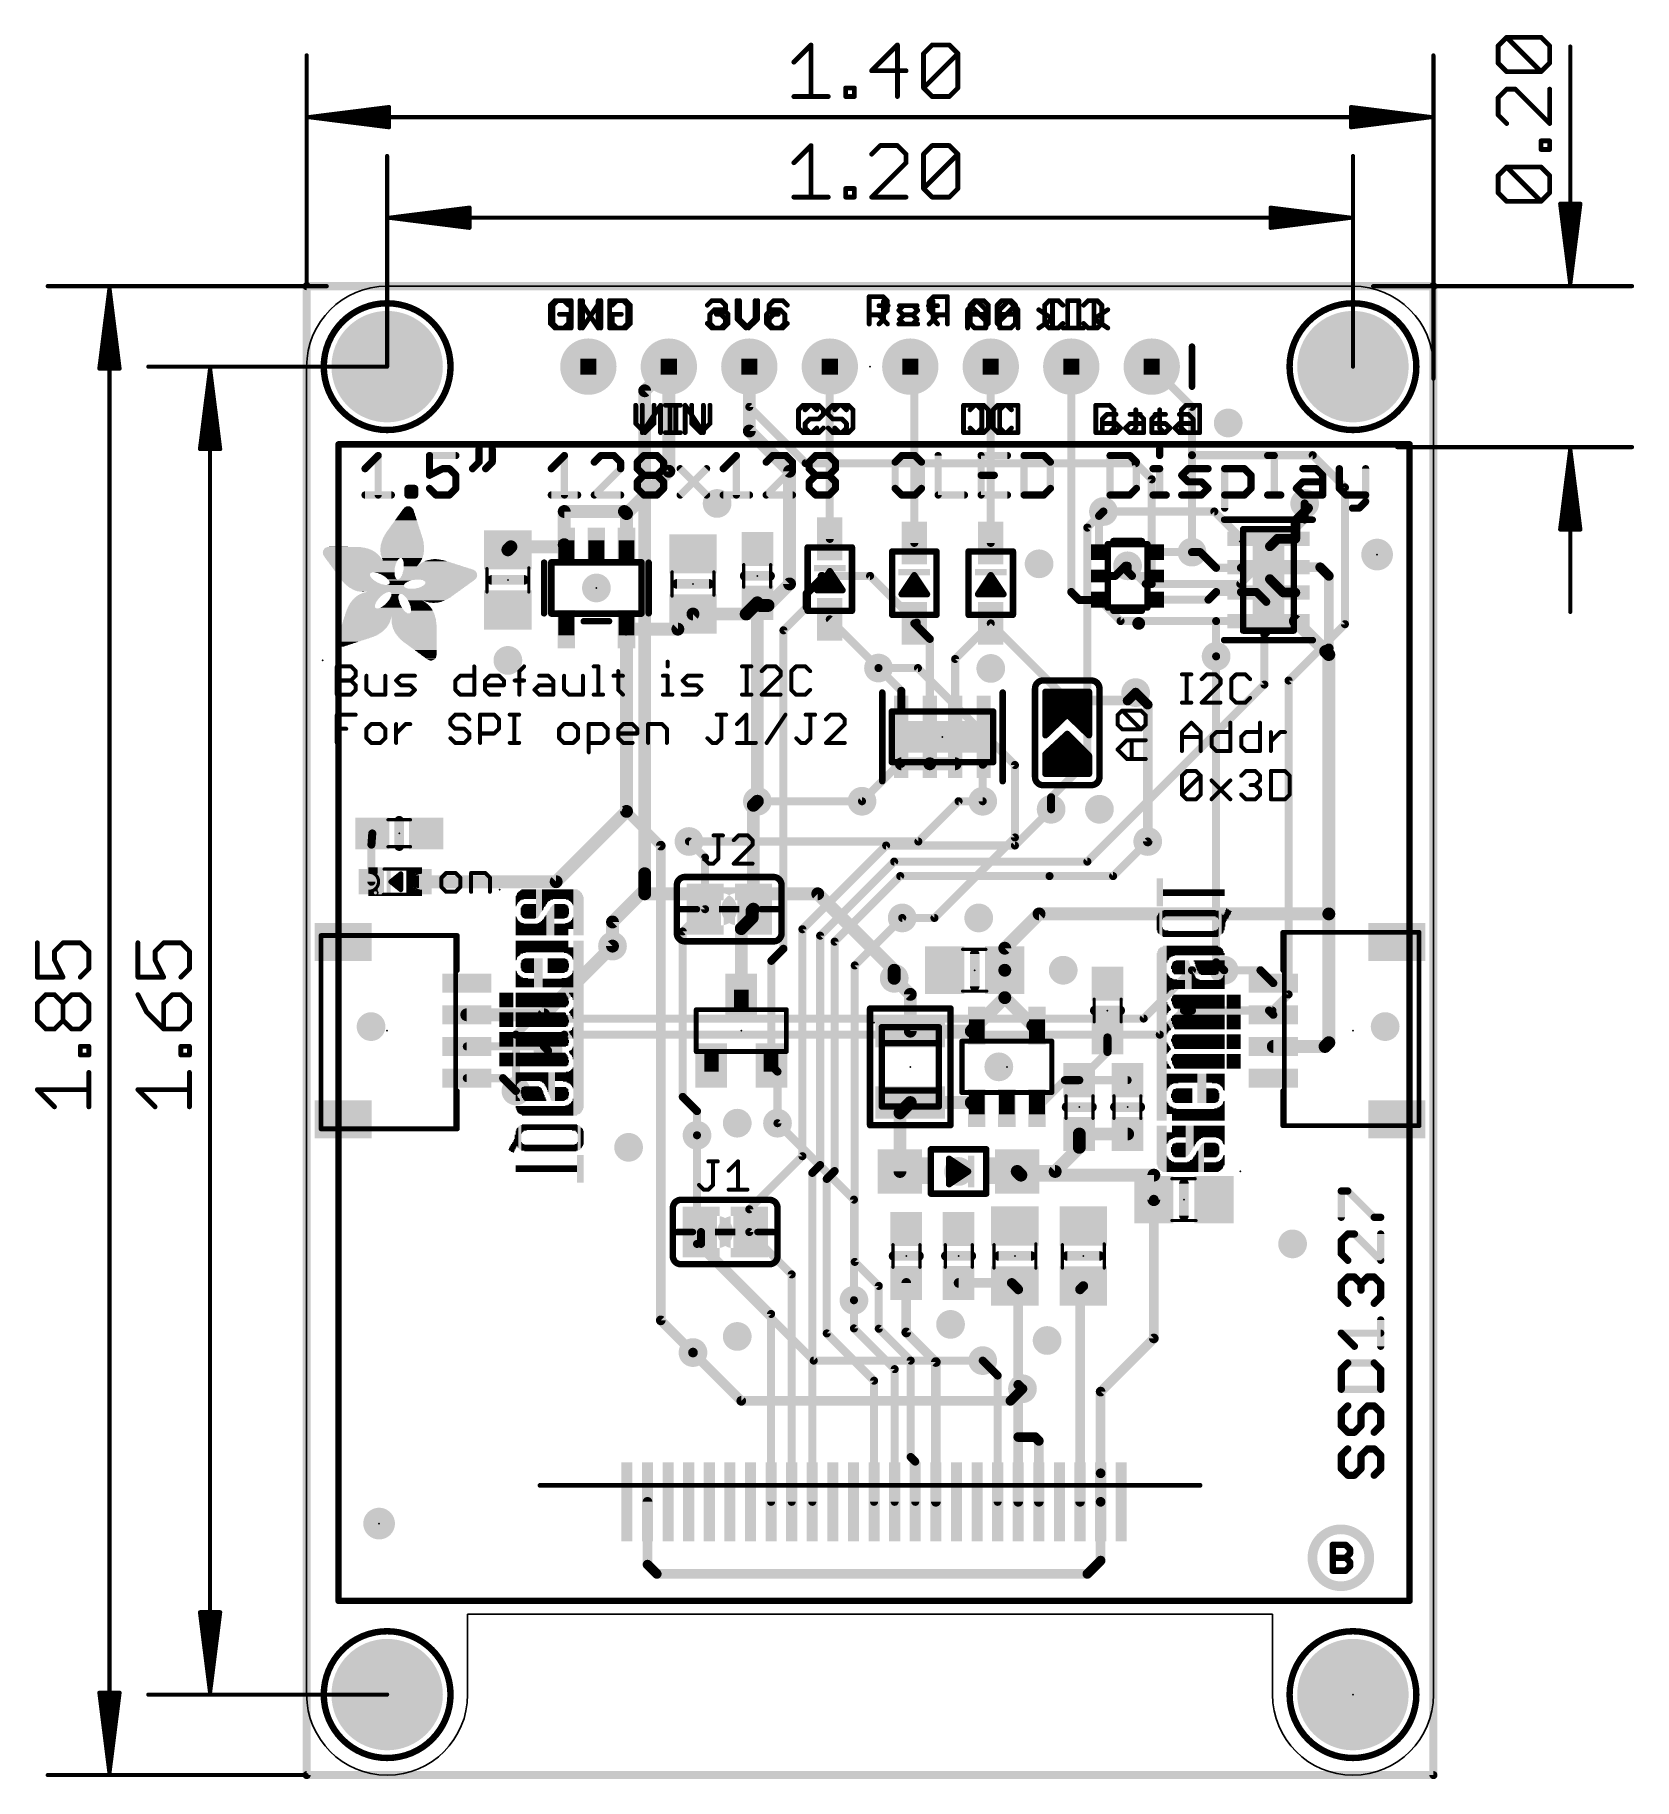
# Model space of a CAD drawing. Extents: x -8.6 to 41.9, y -5.2 to 49.8.
import ezdxf

# ---------------------------------------------------------------- set-up
doc = ezdxf.new("R2010")
doc.units = 0
for name, color, linetype in [('1', 12, 'CONTINUOUS'), ('16', 5, 'CONTINUOUS'), ('17', 110, 'CONTINUOUS'), ('18', 110, 'CONTINUOUS'), ('20', 53, 'CONTINUOUS'), ('21', 40, 'CONTINUOUS'), ('22', 6, 'CONTINUOUS'), ('23', 40, 'CONTINUOUS'), ('24', 6, 'CONTINUOUS'), ('51', 253, 'CONTINUOUS')]:
    doc.layers.add(name, color=color, linetype=linetype)

# ---------------------------------------------------------------- blocks, each defined once
blk = doc.blocks.new('RECT')
blk.add_solid([(-0.5, -0.5), (0.5, -0.5), (-0.5, 0.5), (0.5, 0.5)])
blk = doc.blocks.new('PIE')
at = {"const_width": 0.5}
blk.add_lwpolyline([(0, -0.25, 1), (0, 0.25, 1), (0, -0.25)], format="xyb", dxfattribs=at)
blk = doc.blocks.new('ROUNDP')
at = {"const_width": 0.5}
blk.add_lwpolyline([(0, -0.25, 1), (0, 0.25, 1), (0, -0.25)], format="xyb", dxfattribs=at)
blk = doc.blocks.new('RECT121920X243840R50')
at = {"const_width": 0.1905}
blk.add_lwpolyline([(0.2858, -0.5715), (0.2858, 0.5715, 0.4142), (0.1905, 0.6668), (-0.1905, 0.6668, 0.4142), (-0.2858, 0.5715), (-0.2858, -0.5715, 0.4142), (-0.1905, -0.6668), (0.1905, -0.6668, 0.4142)], format="xyb", close=True, dxfattribs=at)
blk.add_solid([(-0.2159, -0.5969), (0.2159, -0.5969), (-0.2159, 0.5969), (0.2159, 0.5969)])
blk = doc.blocks.new('ROUNDV')
at = {"const_width": 0.5}
blk.add_lwpolyline([(0, -0.25, 1), (0, 0.25, 1), (0, -0.25)], format="xyb", dxfattribs=at)

msp = doc.modelspace()

# ---------------------------------------------------------------- linework, layer by layer
at = {"layer": '1'}
for points, const_width in [([(15.3748, 48.9794), (15.9171, 49.5217)], 0.1524), ([(15.9171, 49.5217), (15.9171, 47.8947)], 0.1524), ([(18.644, 49.5217), (17.8305, 48.7082)], 0.1524), ([(18.644, 47.8947), (18.644, 49.5217)], 0.1524), ([(19.4677, 49.2505), (19.7389, 49.5217)], 0.1524), ([(19.7389, 49.5217), (20.2812, 49.5217)], 0.1524), ([(20.2812, 49.5217), (20.5524, 49.2505)], 0.1524), ([(37.6003, 49.4926), (37.8715, 49.7638)], 0.1524), ([(37.6003, 48.9503), (37.6003, 49.4926)], 0.1524), ([(37.8715, 49.7638), (38.9561, 49.7638)], 0.1524), ([(38.9561, 48.6791), (37.8715, 49.7638)], 0.1524), ([(38.9561, 49.7638), (39.2273, 49.4926)], 0.1524), ([(39.2273, 49.4926), (39.2273, 48.9503)], 0.1524), ([(0, 41.91), (0, 49.194)], 0.13), ([(19.4677, 48.1659), (19.4677, 49.2505)], 0.1524), ([(19.4677, 48.1659), (20.5524, 49.2505)], 0.1524), ([(20.5524, 49.2505), (20.5524, 48.1659)], 0.1524), ([(35.56, 38.989), (35.56, 49.194)], 0.13), ([(37.8715, 48.6791), (37.6003, 48.9503)], 0.1524), ([(39.2273, 48.9503), (38.9561, 48.6791)], 0.1524), ([(39.878, 41.975), (39.878, 49.4728)], 0.13), ([(17.8305, 48.7082), (18.9152, 48.7082)], 0.1524), ([(38.9561, 48.6791), (37.8715, 48.6791)], 0.1524), ([(15.3748, 47.8947), (16.4595, 47.8947)], 0.1524), ([(17.012, 47.8947), (17.012, 48.1659)], 0.1524), ([(17.012, 48.1659), (17.2831, 48.1659)], 0.1524), ([(17.2831, 47.8947), (17.012, 47.8947)], 0.1524), ([(17.2831, 48.1659), (17.2831, 47.8947)], 0.1524), ([(19.7389, 47.8947), (19.4677, 48.1659)], 0.1524), ([(20.2812, 47.8947), (19.7389, 47.8947)], 0.1524), ([(20.5524, 48.1659), (20.2812, 47.8947)], 0.1524), ([(37.8715, 48.1266), (37.6003, 47.8554)], 0.1524), ([(37.6003, 47.8554), (37.6003, 47.3131)], 0.1524), ([(38.1426, 48.1266), (37.8715, 48.1266)], 0.1524), ([(39.2273, 47.0419), (38.1426, 48.1266)], 0.1524), ([(39.2273, 48.1266), (39.2273, 47.0419)], 0.1524), ([(0.065, 47.244), (2.6, 47.5632)], 0.13), ([(0.065, 47.244), (2.6, 47.504)], 0.13), ([(0.065, 47.244), (2.6, 47.374)], 0.13), ([(2.6, 47.5632), (2.6, 46.9248)], 0.13), ([(35.495, 47.244), (32.96, 47.5632)], 0.13), ([(32.96, 47.5632), (32.96, 46.9248)], 0.13), ([(35.495, 47.244), (32.96, 47.504)], 0.13), ([(35.495, 47.244), (32.96, 47.374)], 0.13), ([(37.6003, 47.3131), (37.8715, 47.0419)], 0.1524), ([(0.065, 47.244), (35.495, 47.244)], 0.13), ([(2.6, 46.9248), (0.065, 47.244)], 0.13), ([(2.6, 47.114), (0.065, 47.244)], 0.13), ([(2.6, 46.984), (0.065, 47.244)], 0.13), ([(32.96, 46.9248), (35.495, 47.244)], 0.13), ([(32.96, 47.114), (35.495, 47.244)], 0.13), ([(32.96, 46.984), (35.495, 47.244)], 0.13), ([(15.3748, 45.8044), (15.9171, 46.3467)], 0.1524), ([(15.9171, 46.3467), (15.9171, 44.7197)], 0.1524), ([(18.1017, 46.3467), (17.8305, 46.0755)], 0.1524), ([(18.644, 46.3467), (18.1017, 46.3467)], 0.1524), ([(18.9152, 46.0755), (18.644, 46.3467)], 0.1524), ([(19.4677, 46.0755), (19.7389, 46.3467)], 0.1524), ([(19.7389, 46.3467), (20.2812, 46.3467)], 0.1524), ([(20.2812, 46.3467), (20.5524, 46.0755)], 0.1524), ([(38.9561, 46.2234), (38.9561, 46.4945)], 0.1524), ([(38.9561, 46.4945), (39.2273, 46.4945)], 0.1524), ([(39.2273, 46.2234), (38.9561, 46.2234)], 0.1524), ([(39.2273, 46.4945), (39.2273, 46.2234)], 0.1524), ([(2.54, 39.37), (2.54, 46.019)], 0.13), ([(17.8305, 44.7197), (18.9152, 45.8044)], 0.1524), ([(18.9152, 45.8044), (18.9152, 46.0755)], 0.1524), ([(19.4677, 44.9909), (19.4677, 46.0755)], 0.1524), ([(19.4677, 44.9909), (20.5524, 46.0755)], 0.1524), ([(20.5524, 46.0755), (20.5524, 44.9909)], 0.1524), ([(33.02, 39.37), (33.02, 46.019)], 0.13), ([(37.6003, 45.3997), (37.8715, 45.6709)], 0.1524), ([(37.8715, 45.6709), (38.9561, 45.6709)], 0.1524), ([(38.9561, 44.5862), (37.8715, 45.6709)], 0.1524), ([(38.9561, 45.6709), (39.2273, 45.3997)], 0.1524), ([(37.6003, 44.8574), (37.6003, 45.3997)], 0.1524), ([(39.2273, 45.3997), (39.2273, 44.8574)], 0.1524), ([(15.3748, 44.7197), (16.4595, 44.7197)], 0.1524), ([(17.012, 44.7197), (17.012, 44.9909)], 0.1524), ([(17.012, 44.9909), (17.2831, 44.9909)], 0.1524), ([(17.2831, 44.7197), (17.012, 44.7197)], 0.1524), ([(17.2831, 44.9909), (17.2831, 44.7197)], 0.1524), ([(18.9152, 44.7197), (17.8305, 44.7197)], 0.1524), ([(19.7389, 44.7197), (19.4677, 44.9909)], 0.1524), ([(20.2812, 44.7197), (19.7389, 44.7197)], 0.1524), ([(20.5524, 44.9909), (20.2812, 44.7197)], 0.1524), ([(37.8715, 44.5862), (37.6003, 44.8574)], 0.1524), ([(38.9561, 44.5862), (37.8715, 44.5862)], 0.1524), ([(39.2273, 44.8574), (38.9561, 44.5862)], 0.1524), ([(2.605, 44.069), (5.14, 44.3882)], 0.13), ([(2.605, 44.069), (5.14, 44.329)], 0.13), ([(2.605, 44.069), (5.14, 44.199)], 0.13), ([(2.605, 44.069), (32.955, 44.069)], 0.13), ([(5.14, 43.7498), (2.605, 44.069)], 0.13), ([(5.14, 43.939), (2.605, 44.069)], 0.13), ([(5.14, 43.809), (2.605, 44.069)], 0.13), ([(5.14, 44.3882), (5.14, 43.7498)], 0.13), ([(32.955, 44.069), (30.42, 44.3882)], 0.13), ([(30.42, 44.3882), (30.42, 43.7498)], 0.13), ([(32.955, 44.069), (30.42, 44.329)], 0.13), ([(32.955, 44.069), (30.42, 44.199)], 0.13), ([(30.42, 43.7498), (32.955, 44.069)], 0.13), ([(30.42, 43.939), (32.955, 44.069)], 0.13), ([(30.42, 43.809), (32.955, 44.069)], 0.13), ([(39.878, 41.975), (39.5588, 44.51)], 0.13), ([(39.5588, 44.51), (40.1972, 44.51)], 0.13), ([(39.878, 41.975), (39.618, 44.51)], 0.13), ([(39.878, 41.975), (39.748, 44.51)], 0.13), ([(40.1972, 44.51), (39.878, 41.975)], 0.13), ([(40.008, 44.51), (39.878, 41.975)], 0.13), ([(40.138, 44.51), (39.878, 41.975)], 0.13), ([(0.635, 41.91), (-8.173, 41.91)], 0.13), ([(-6.223, 41.845), (-6.5422, 39.31)], 0.13), ([(-6.223, 41.845), (-6.483, 39.31)], 0.13), ([(-6.223, 41.845), (-6.353, 39.31)], 0.13), ([(-6.223, -5.015), (-6.223, 41.845)], 0.13), ([(-5.9038, 39.31), (-6.223, 41.845)], 0.13), ([(-6.093, 39.31), (-6.223, 41.845)], 0.13), ([(-5.963, 39.31), (-6.223, 41.845)], 0.13), ([(0, 41.91), (35.56, 41.91)], 0.254), ([(0, -5.08), (0, 41.91)], 0.254), ([(33.655, 41.91), (41.828, 41.91)], 0.13), ([(35.56, 41.91), (35.56, -5.08)], 0.254), ([(-6.5422, 39.31), (-5.9038, 39.31)], 0.13), ([(2.54, 39.37), (-4.998, 39.37)], 0.13), ([(-3.048, 39.305), (-3.3672, 36.77)], 0.13), ([(-3.048, 39.305), (-3.308, 36.77)], 0.13), ([(-3.048, 39.305), (-3.178, 36.77)], 0.13), ([(-3.048, 39.305), (-3.048, -2.475)], 0.13), ([(-2.7288, 36.77), (-3.048, 39.305)], 0.13), ([(-2.918, 36.77), (-3.048, 39.305)], 0.13), ([(-2.788, 36.77), (-3.048, 39.305)], 0.13), ([(11.43, 39.37), (11.43, 36.068)], 0.4064), ([(13.97, 39.37), (13.97, 37.338)], 0.4064), ([(16.51, 33.9344), (16.51, 39.37)], 0.254), ([(19.05, 39.37), (19.177, 39.243)], 0.254), ([(19.177, 39.243), (19.177, 33.8074)], 0.254), ([(21.59, 33.8074), (21.59, 39.37)], 0.254), ([(24.13, 39.37), (24.13, 32.258)], 0.254), ([(13.97, 37.338), (15.24, 36.068)], 0.4064), ([(34.417, 36.83), (41.828, 36.83)], 0.13), ([(-3.3672, 36.77), (-2.7288, 36.77)], 0.13), ([(39.878, 36.765), (39.5588, 34.23)], 0.13), ([(39.878, 36.765), (39.618, 34.23)], 0.13), ([(39.878, 36.765), (39.748, 34.23)], 0.13), ([(39.878, 36.765), (39.878, 31.63)], 0.13), ([(40.1972, 34.23), (39.878, 36.765)], 0.13), ([(40.008, 34.23), (39.878, 36.765)], 0.13), ([(40.138, 34.23), (39.878, 36.765)], 0.13), ([(11.43, 36.068), (10.094, 34.732)], 0.4064), ([(15.24, 36.068), (15.24, 32.512)], 0.4064), ([(10.028, 34.798), (8.128, 34.798)], 0.4064), ([(8.128, 34.798), (8.128, 33.7511)], 0.4064), ([(10.094, 34.732), (10.028, 34.798)], 0.4064), ([(10.094, 33.6851), (10.094, 34.732)], 0.4064), ([(25.008, 34.66), (25.146, 34.798)], 0.254), ([(25.008, 33.516), (25.008, 34.66)], 0.254), ([(25.146, 34.798), (28.644, 34.798)], 0.254), ([(28.644, 34.798), (29.503, 33.939)], 0.254), ([(31.604, 34.906), (31.203, 34.505)], 0.3048), ([(31.496, 35.052), (31.496, 35.014)], 0.254), ([(31.604, 34.906), (31.496, 35.014)], 0.254), ([(31.203, 33.939), (31.203, 34.505)], 0.3048), ([(39.5588, 34.23), (40.1972, 34.23)], 0.13), ([(6.4461, 33.6851), (6.35, 33.589)], 0.4064), ([(8.194, 33.6851), (6.4461, 33.6851)], 0.4064), ([(8.128, 33.7511), (8.194, 33.6851)], 0.4064), ([(26.808, 33.516), (27.94, 33.516)], 0.254), ([(27.94, 33.516), (28.206, 33.516)], 0.254), ([(28.206, 33.516), (28.702, 33.02)], 0.254), ([(30.3974, 33.6994), (30.637, 33.939)], 0.3048), ([(30.3974, 32.6667), (30.3974, 33.6994)], 0.3048), ([(30.637, 33.939), (31.203, 33.939)], 0.3048), ([(25.8335, 33.0835), (25.516, 32.766)], 0.254), ([(25.908, 33.0835), (25.8335, 33.0835)], 0.254), ([(25.908, 33.0835), (25.908, 32.904)], 0.254), ([(26.046, 32.766), (25.908, 32.904)], 0.254), ([(28.702, 33.02), (29.484, 33.02)], 0.254), ([(29.484, 33.02), (29.503, 33.039)], 0.254), ([(31.203, 33.039), (31.985, 33.039)], 0.3048), ([(31.985, 33.039), (32.258, 32.766)], 0.3048), ([(15.24, 32.512), (14.561, 31.833)], 0.4064), ([(15.7798, 32.2062), (16.256, 32.6824)], 0.254), ([(16.256, 32.6824), (16.256, 32.766)], 0.254), ([(16.256, 32.766), (17.78, 32.766)], 0.254), ([(17.78, 32.766), (19.2532, 31.2928)], 0.254), ([(25.516, 32.766), (25.008, 32.766)], 0.254), ([(26.808, 32.766), (26.046, 32.766)], 0.254), ([(30.8251, 32.239), (30.3974, 32.6667)], 0.3048), ([(32.258, 32.766), (32.258, 30.48)], 0.3048), ([(13.87, 31.562), (14.224, 31.916)], 0.4064), ([(14.224, 31.916), (14.307, 31.833)], 0.4064), ([(14.224, 31.916), (14.224, 25.654)], 0.4064), ([(14.561, 31.833), (14.307, 31.833)], 0.4064), ([(15.7798, 31.7818), (15.7798, 32.2062)], 0.254), ([(24.13, 32.258), (24.384, 32.004)], 0.254), ([(24.384, 32.004), (24.996, 32.004)], 0.254), ([(24.996, 32.004), (25.008, 32.016)], 0.254), ([(25.685, 31.339), (25.008, 32.016)], 0.254), ([(26.808, 32.016), (28.46, 32.016)], 0.254), ([(28.46, 32.016), (28.702, 32.258)], 0.254), ([(28.702, 32.258), (29.484, 32.258)], 0.254), ([(29.484, 32.258), (29.503, 32.239)], 0.254), ([(29.522, 32.258), (29.503, 32.239)], 0.254), ([(29.972, 32.258), (29.522, 32.258)], 0.254), ([(30.2832, 31.9468), (29.972, 32.258)], 0.254), ([(30.2832, 30.9772), (30.2832, 31.9468)], 0.254), ([(31.203, 32.239), (30.8251, 32.239)], 0.3048), ([(11.7149, 31.0849), (12.192, 31.562)], 0.4064), ([(12.192, 31.562), (13.87, 31.562)], 0.4064), ([(15.047, 31.049), (15.7798, 31.7818)], 0.254), ([(18.0467, 29.8577), (16.51, 31.3944)], 0.254), ([(19.2532, 31.1912), (19.177, 31.2674)], 0.254), ([(19.2532, 31.2928), (19.2532, 31.1912)], 0.254), ([(21.59, 31.2674), (20.466, 30.1434)], 0.254), ([(21.59, 31.2674), (24.003, 28.8544)], 0.254), ([(28.702, 31.339), (25.685, 31.339)], 0.254), ([(29.503, 31.339), (28.702, 31.339)], 0.254), ([(28.702, 30.226), (28.702, 31.339)], 0.254), ([(32.16, 30.382), (31.203, 31.339)], 0.4064), ([(10.094, 31.0849), (11.7149, 31.0849)], 0.4064), ([(10.094, 25.334), (10.094, 31.0849)], 0.4064), ([(15.047, 31.049), (15.047, 20.998)], 0.254), ([(19.666, 30.7784), (19.2532, 31.1912)], 0.254), ([(19.666, 28.536), (19.666, 30.7784)], 0.254), ([(30.226, 30.92), (30.2832, 30.9772)], 0.254), ([(30.226, 29.337), (30.226, 30.92)], 0.254), ([(32.258, 30.284), (32.16, 30.382)], 0.4064), ([(32.258, 30.48), (32.16, 30.382)], 0.3048), ([(32.258, 22.098), (32.258, 30.284)], 0.4064), ([(18.766, 29.1384), (18.0467, 29.8577)], 0.254), ([(20.466, 30.1434), (20.466, 28.536)], 0.254), ([(18.766, 28.536), (18.766, 29.1384)], 0.254), ([(24.6896, 29.106), (23.3164, 29.106)], 0.2032), ([(23.3164, 29.106), (23.3164, 27.736)], 0.2032), ([(24.638, 23.749), (30.226, 29.337)], 0.254), ([(24.6896, 27.736), (24.6896, 29.106)], 0.2032), ([(26.162, 29.083), (25.908, 28.829)], 0.3048), ([(23.3164, 29.0576), (24.6896, 29.0576)], 0.2032), ([(23.3164, 28.8544), (24.6896, 28.8544)], 0.2032), ([(23.3164, 28.6512), (24.6896, 28.6512)], 0.2032), ([(25.908, 28.829), (24.003, 28.829)], 0.3048), ([(24.003, 28.8544), (24.003, 28.829)], 0.254), ([(23.3164, 28.448), (24.6896, 28.448)], 0.2032), ([(23.3164, 27.736), (24.003, 28.3972)], 0.2032), ([(23.3164, 28.2448), (23.8447, 28.2448)], 0.2032), ([(23.3164, 28.0416), (23.6337, 28.0416)], 0.2032), ([(24.003, 28.3972), (24.6896, 27.736)], 0.2032), ([(24.1613, 28.2448), (24.6896, 28.2448)], 0.2032), ([(24.3723, 28.0416), (24.6896, 28.0416)], 0.2032), ([(23.3164, 27.8384), (23.4227, 27.8384)], 0.2032), ([(23.3164, 27.1415), (24.003, 27.7781)], 0.2032), ([(23.6297, 27.432), (24.3491, 27.432)], 0.2032), ([(23.8489, 27.6352), (24.1459, 27.6352)], 0.2032), ([(24.003, 27.7781), (24.6896, 27.0915)], 0.2032), ([(24.5833, 27.8384), (24.6896, 27.8384)], 0.2032), ([(19.666, 26.836), (18.766, 26.836)], 0.4064), ([(19.666, 26.836), (20.466, 26.836)], 0.4064), ([(23.3164, 26.52), (23.3164, 27.1415)], 0.2032), ([(23.3164, 27.0256), (24.6896, 27.0256)], 0.2032), ([(23.4106, 27.2288), (24.5523, 27.2288)], 0.2032), ([(24.6896, 27.0915), (24.6896, 26.52)], 0.2032), ([(18.708, 26.836), (17.526, 25.654)], 0.254), ([(18.766, 26.836), (18.708, 26.836)], 0.254), ([(21.336, 26.806), (21.366, 26.836)], 0.254), ([(21.336, 25.654), (21.336, 26.806)], 0.254), ([(23.3164, 26.8224), (24.6896, 26.8224)], 0.2032), ([(23.3164, 26.6192), (24.6896, 26.6192)], 0.2032), ([(24.6896, 26.52), (23.3164, 26.52)], 0.2032), ([(7.874, 23.114), (10.094, 25.334)], 0.4064), ([(10.094, 25.334), (11.176, 24.252)], 0.3048), ([(14.097, 25.527), (14.224, 25.654)], 0.4064), ([(14.097, 22.2476), (14.097, 25.527)], 0.4064), ([(23.495, 25.4), (22.352, 24.257)], 0.254), ([(2.071, 24.638), (2.044, 24.284)], 0.254), ([(2.044, 24.284), (2.044, 23.114)], 0.254), ([(11.176, 24.252), (11.176, 9.271)], 0.3048), ([(12.573, 23.876), (12.065, 24.384)], 0.254), ([(15.6464, 21.6154), (18.288, 24.257)], 0.254), ([(22.352, 24.257), (18.288, 24.257)], 0.254), ([(25.4508, 23.2918), (26.543, 24.384)], 0.254), ([(12.573, 22.2476), (12.573, 23.876)], 0.254), ([(16.2052, 21.4122), (18.542, 23.749)], 0.254), ([(18.542, 23.749), (24.638, 23.749)], 0.254), ([(3.544, 23.114), (7.874, 23.114)], 0.4064), ([(16.6624, 21.2228), (18.7314, 23.2918)], 0.254), ([(18.7314, 23.2918), (23.4442, 23.2918)], 0.254), ([(23.4442, 23.2918), (25.4508, 23.2918)], 0.254), ([(11.8698, 21.5444), (12.573, 22.2476)], 0.254), ([(13.716, 21.6348), (14.0589, 21.9777)], 0.4064), ([(14.0589, 22.2095), (14.097, 22.2476)], 0.4064), ([(14.0589, 21.9777), (14.0589, 22.2095)], 0.4064), ([(18.796, 21.971), (17.2974, 20.4724)], 0.254), ([(22.032, 21.016), (23.114, 22.098)], 0.4064), ([(23.114, 22.098), (32.258, 22.098)], 0.4064), ([(32.258, 18.034), (32.258, 22.098)], 0.4064), ([(11.8698, 16.3242), (11.8698, 21.5444)], 0.254), ([(13.716, 19.515), (13.716, 21.6348)], 0.4064), ([(15.6464, 21.6154), (15.6464, 14.4526)], 0.254), ([(16.2052, 21.4122), (16.2052, 14.1732)], 0.254), ([(-8.5007, 21.1874), (-8.5007, 20.1027)], 0.1524), ([(-7.9584, 20.9162), (-7.6872, 21.1874)], 0.1524), ([(-7.9584, 20.645), (-7.9584, 20.9162)], 0.1524), ([(-7.6872, 21.1874), (-7.1449, 21.1874)], 0.1524), ([(-7.1449, 21.1874), (-6.8737, 20.9162)], 0.1524), ([(-6.8737, 20.9162), (-6.8737, 20.3739)], 0.1524), ([(-5.3257, 21.1874), (-5.3257, 20.1027)], 0.1524), ([(-4.7834, 20.9162), (-4.5122, 21.1874)], 0.1524), ([(-4.7834, 20.645), (-4.7834, 20.9162)], 0.1524), ([(-4.5122, 21.1874), (-3.9699, 21.1874)], 0.1524), ([(-3.9699, 21.1874), (-3.6987, 20.9162)], 0.1524), ([(-3.6987, 20.9162), (-3.6987, 20.3739)], 0.1524), ([(7.485, 18.915), (9.652, 21.082)], 0.4064), ([(15.047, 20.998), (14.666, 20.617)], 0.254), ([(16.6624, 13.9838), (16.6624, 21.2228)], 0.254), ([(22.032, 20.32), (22.032, 21.016)], 0.4064), ([(-7.6872, 20.1027), (-7.9584, 20.645)], 0.1524), ([(-6.8737, 20.3739), (-7.1449, 20.1027)], 0.1524), ([(-4.5122, 20.1027), (-4.7834, 20.645)], 0.1524), ([(-3.6987, 20.3739), (-3.9699, 20.1027)], 0.1524), ([(14.666, 17.315), (14.666, 20.617)], 0.254), ([(17.2974, 11.1155), (17.2974, 20.4724)], 0.254), ([(22.032, 19.4561), (22.032, 20.32)], 0.4064), ([(30.101, 20.32), (28.956, 20.32)], 0.254), ([(30.506, 19.915), (30.101, 20.32)], 0.254), ([(-8.5007, 20.1027), (-7.6872, 20.1027)], 0.1524), ([(-5.3257, 20.1027), (-4.5122, 20.1027)], 0.1524), ([(18.542, 20.066), (19.05, 19.558)], 0.4064), ([(-8.5007, 19.279), (-8.2295, 19.5502)], 0.1524), ([(-8.5007, 18.7367), (-8.5007, 19.279)], 0.1524), ([(-8.2295, 19.5502), (-7.9584, 19.5502)], 0.1524), ([(-7.9584, 19.5502), (-7.6872, 19.279)], 0.1524), ([(-7.6872, 19.279), (-7.416, 19.5502)], 0.1524), ([(-7.6872, 18.7367), (-7.6872, 19.279)], 0.1524), ([(-7.416, 19.5502), (-7.1449, 19.5502)], 0.1524), ([(-7.1449, 19.5502), (-6.8737, 19.279)], 0.1524), ([(-6.8737, 19.279), (-6.8737, 18.7367)], 0.1524), ([(-5.3257, 19.5502), (-5.0545, 19.0079)], 0.1524), ([(-4.241, 19.5502), (-4.5122, 19.279)], 0.1524), ([(-4.5122, 19.279), (-4.5122, 18.4655)], 0.1524), ([(-3.9699, 19.5502), (-4.241, 19.5502)], 0.1524), ([(-3.6987, 19.279), (-3.9699, 19.5502)], 0.1524), ([(-3.6987, 18.7367), (-3.6987, 19.279)], 0.1524), ([(19.05, 19.558), (19.05, 18.399)], 0.4064), ([(21.148, 18.5721), (22.032, 19.4561)], 0.4064), ([(22.916, 18.5721), (22.032, 19.4561)], 0.4064), ([(-8.2295, 18.4655), (-8.5007, 18.7367)], 0.1524), ([(-7.6872, 18.7367), (-7.9584, 18.4655)], 0.1524), ([(-7.416, 18.4655), (-7.6872, 18.7367)], 0.1524), ([(-6.8737, 18.7367), (-7.1449, 18.4655)], 0.1524), ([(-5.0545, 19.0079), (-4.5122, 18.4655)], 0.1524), ([(-3.9699, 18.4655), (-3.6987, 18.7367)], 0.1524), ([(5.054, 18.915), (7.485, 18.915)], 0.4064), ([(20.9749, 18.399), (21.148, 18.5721)], 0.4064), ([(23.048, 18.5721), (22.916, 18.5721)], 0.4064), ([(27.94, 19.05), (30.371, 19.05)], 0.254), ([(30.371, 19.05), (30.506, 18.915)], 0.254), ([(-7.9584, 18.4655), (-8.2295, 18.4655)], 0.1524), ([(-7.1449, 18.4655), (-7.416, 18.4655)], 0.1524), ([(-4.5122, 18.4655), (-3.9699, 18.4655)], 0.1524), ([(19.05, 18.399), (20.9749, 18.399)], 0.4064), ([(25.273, 18.2), (25.273, 17.741)], 0.254), ([(32.139, 17.915), (32.258, 18.034)], 0.4064), ([(-7.1449, 17.647), (-7.1449, 17.9181)], 0.1524), ([(-7.1449, 17.9181), (-6.8737, 17.9181)], 0.1524), ([(-6.8737, 17.647), (-7.1449, 17.647)], 0.1524), ([(-6.8737, 17.9181), (-6.8737, 17.647)], 0.1524), ([(-3.9699, 17.647), (-3.9699, 17.9181)], 0.1524), ([(-3.9699, 17.9181), (-3.6987, 17.9181)], 0.1524), ([(-3.6987, 17.647), (-3.9699, 17.647)], 0.1524), ([(-3.6987, 17.9181), (-3.6987, 17.647)], 0.1524), ([(5.054, 17.915), (7.485, 17.915)], 0.254), ([(7.485, 17.915), (7.62, 17.78)], 0.254), ([(25.273, 17.741), (24.384, 16.852)], 0.254), ([(30.506, 17.915), (32.139, 17.915)], 0.4064), ([(-6.8737, 16.0098), (-6.8737, 17.0945)], 0.1524), ([(-3.6987, 16.0098), (-3.6987, 17.0945)], 0.1524), ([(14.859, 17.122), (14.666, 17.315)], 0.254), ([(14.859, 15.494), (14.859, 17.122)], 0.254), ([(-7.9584, 16.0098), (-8.5007, 16.5521)], 0.1524), ([(-8.5007, 16.5521), (-6.8737, 16.5521)], 0.1524), ([(-4.7834, 16.0098), (-5.3257, 16.5521)], 0.1524), ([(-5.3257, 16.5521), (-3.6987, 16.5521)], 0.1524), ([(6.199, 16.915), (5.054, 16.915)], 0.254), ([(6.604, 16.51), (6.199, 16.915)], 0.254), ([(23.048, 15.9719), (23.9281, 16.852)], 0.254), ([(23.9281, 16.852), (24.384, 16.852)], 0.254), ([(24.384, 16.852), (25.908, 16.852)], 0.254), ([(12.319, 15.875), (11.8698, 16.3242)], 0.254), ([(12.319, 15.113), (12.319, 15.875)], 0.254), ([(18.724, 15.819), (19.05, 16.145)], 0.4064), ([(18.724, 13.97), (18.724, 15.819)], 0.4064), ([(19.05, 16.145), (20.9749, 16.145)], 0.4064), ([(20.9749, 16.145), (21.148, 15.9719)], 0.4064), ([(23.622, 13.97), (24.384, 14.732)], 0.4064), ([(24.384, 14.732), (24.384, 15.152)], 0.4064), ([(24.384, 15.152), (25.908, 15.152)], 0.4064), ([(15.6464, 14.4526), (13.97, 12.7762)], 0.254), ([(16.2052, 14.1732), (15.957, 13.925)], 0.254), ([(15.957, 13.925), (15.957, 3.544)], 0.254), ([(16.4142, 13.7356), (16.6624, 13.9838)], 0.254), ([(16.4142, 8.8588), (16.4142, 13.7356)], 0.254), ([(22.424, 13.97), (23.622, 13.97)], 0.4064), ([(22.424, 13.97), (22.54, 13.854)], 0.4064), ([(26.736, 13.854), (22.54, 13.854)], 0.4064), ([(26.736, 13.854), (26.736, 13.081)], 0.4064), ([(26.736, 8.702), (26.736, 13.081)], 0.3048), ([(13.97, 12.0584), (13.97, 12.7762)], 0.254), ([(12.446, 11.684), (12.446, 12.0584)], 0.254), ([(15.307, 10.7214), (13.97, 12.0584)], 0.254), ([(14.657, 9.473), (12.446, 11.684)], 0.254), ([(18.0554, 10.3575), (17.2974, 11.1155)], 0.254), ([(15.307, 3.544), (15.307, 10.7214)], 0.254), ([(18.0554, 9.0072), (18.0554, 10.3575)], 0.254), ([(18.923, 8.89), (18.923, 10.453)], 0.3048), ([(20.574, 10.453), (22.252, 10.453)], 0.3048), ([(22.252, 10.453), (22.352, 10.353)], 0.3048), ([(22.457, 10.248), (22.352, 10.353)], 0.3048), ([(24.407, 10.249), (24.511, 10.353)], 0.3048), ([(17.272, 9.017), (17.272, 9.906)], 0.254), ([(22.457, 7.239), (22.457, 10.248)], 0.3048), ([(24.407, 3.544), (24.407, 10.249)], 0.3048), ([(11.176, 9.271), (12.192, 8.255)], 0.3048), ([(14.657, 3.544), (14.657, 9.473)], 0.254), ([(17.907, 7.366), (16.4142, 8.8588)], 0.254), ([(18.557, 7.732), (17.272, 9.017)], 0.254), ([(19.0622, 8.0004), (18.0554, 9.0072)], 0.254), ([(19.857, 7.956), (18.923, 8.89)], 0.3048), ([(25.057, 7.023), (26.736, 8.702)], 0.3048), ([(18.557, 3.544), (18.557, 7.732)], 0.254), ([(19.0622, 4.9588), (19.0622, 8.0004)], 0.254), ([(19.857, 3.544), (19.857, 7.956)], 0.3048), ([(21.336, 8.001), (21.807, 7.53)], 0.254), ([(17.907, 3.544), (17.907, 7.366)], 0.254), ([(21.807, 7.53), (21.807, 3.544)], 0.254), ([(22.457, 5.588), (22.457, 7.239)], 0.3048), ([(22.584, 7.112), (22.457, 7.239)], 0.3048), ([(22.5904, 7.112), (22.584, 7.112)], 0.3048), ([(25.057, 4.445), (25.057, 7.023)], 0.3048), ([(22.457, 3.544), (22.457, 5.588)], 0.3048), ([(22.987, 5.588), (22.457, 5.588)], 0.3048), ([(23.107, 5.468), (22.987, 5.588)], 0.3048), ([(23.107, 3.544), (23.107, 5.468)], 0.3048), ([(19.207, 4.814), (19.0622, 4.9588)], 0.254), ([(19.207, 3.544), (19.207, 4.814)], 0.254), ([(25.057, 3.544), (25.057, 4.445)], 0.3048), ([(10.757, 3.544), (10.757, 1.562)], 0.3048), ([(25.057, 1.689), (25.057, 3.544)], 0.3048), ([(10.757, 1.562), (11.049, 1.27)], 0.3048), ([(24.638, 1.27), (25.057, 1.689)], 0.3048), ([(11.049, 1.27), (24.638, 1.27)], 0.3048), ([(-3.048, -2.475), (-3.3672, 0.06)], 0.13), ([(-3.3672, 0.06), (-2.7288, 0.06)], 0.13), ([(-3.048, -2.475), (-3.308, 0.06)], 0.13), ([(-3.048, -2.475), (-3.178, 0.06)], 0.13), ([(-2.7288, 0.06), (-3.048, -2.475)], 0.13), ([(-2.918, 0.06), (-3.048, -2.475)], 0.13), ([(-2.788, 0.06), (-3.048, -2.475)], 0.13), ([(-6.223, -5.015), (-6.5422, -2.48)], 0.13), ([(-6.5422, -2.48), (-5.9038, -2.48)], 0.13), ([(-6.223, -5.015), (-6.483, -2.48)], 0.13), ([(-6.223, -5.015), (-6.353, -2.48)], 0.13), ([(-5.9038, -2.48), (-6.223, -5.015)], 0.13), ([(-6.093, -2.48), (-6.223, -5.015)], 0.13), ([(-5.963, -2.48), (-6.223, -5.015)], 0.13), ([(2.54, -2.54), (-4.998, -2.54)], 0.13), ([(35.56, -5.08), (0, -5.08)], 0.254), ([(0, -5.08), (-8.173, -5.08)], 0.13)]:
    msp.add_lwpolyline(points, dxfattribs=dict(at, const_width=const_width))
for points, const_width in [([(15.9552, 49.5217, 1), (15.879, 49.5217)], 0.0762), ([(15.9441, 49.4947, 1), (15.8902, 49.5486)], 0.0762), ([(18.6821, 49.5217, 1), (18.6059, 49.5217)], 0.0762), ([(18.671, 49.4947, 1), (18.6171, 49.5486)], 0.0762), ([(19.7389, 49.5598, 1), (19.7389, 49.4836)], 0.0762), ([(19.7658, 49.4947, 1), (19.7119, 49.5486)], 0.0762), ([(20.3081, 49.5486, 1), (20.2543, 49.4947)], 0.0762), ([(20.2812, 49.4836, 1), (20.2812, 49.5598)], 0.0762), ([(37.6384, 49.4926, 1), (37.5622, 49.4926)], 0.0762), ([(37.5734, 49.5195, 1), (37.6273, 49.4656)], 0.0762), ([(37.8984, 49.7907, 1), (37.8445, 49.7368)], 0.0762), ([(37.8715, 49.8019, 1), (37.8715, 49.7257)], 0.0762), ([(37.8984, 49.7368, 1), (37.8445, 49.7907)], 0.0762), ([(38.9831, 49.7907, 1), (38.9292, 49.7368)], 0.0762), ([(38.9561, 49.7257, 1), (38.9561, 49.8019)], 0.0762), ([(39.2654, 49.4926, 1), (39.1892, 49.4926)], 0.0762), ([(39.2004, 49.4656, 1), (39.2542, 49.5195)], 0.0762), ([(0.0325, 49.194, 1), (-0.0325, 49.194)], 0.065), ([(15.3479, 49.0063, 1), (15.4018, 48.9524)], 0.0762), ([(19.5058, 49.2505, 1), (19.4296, 49.2505)], 0.0762), ([(19.4408, 49.2775, 1), (19.4946, 49.2236)], 0.0762), ([(20.5905, 49.2505, 1), (20.5143, 49.2505)], 0.0762), ([(20.5793, 49.2236, 1), (20.5254, 49.2775)], 0.0762), ([(20.5254, 49.2236, 1), (20.5793, 49.2775)], 0.0762), ([(35.5925, 49.194, 1), (35.5275, 49.194)], 0.065), ([(37.6273, 48.9772, 1), (37.5734, 48.9233)], 0.0762), ([(39.2542, 48.9233, 1), (39.2004, 48.9772)], 0.0762), ([(39.9105, 49.4728, 1), (39.8455, 49.4728)], 0.065), ([(17.8305, 48.7463, 1), (17.8305, 48.6701)], 0.0762), ([(17.8036, 48.7351, 1), (17.8575, 48.6813)], 0.0762), ([(18.9152, 48.6701, 1), (18.9152, 48.7463)], 0.0762), ([(37.5622, 48.9503, 1), (37.6384, 48.9503)], 0.0762), ([(37.8715, 48.7172, 1), (37.8715, 48.641)], 0.0762), ([(37.8445, 48.6521, 1), (37.8984, 48.706)], 0.0762), ([(38.9292, 48.706, 1), (38.9831, 48.6521)], 0.0762), ([(38.9292, 48.6521, 1), (38.9831, 48.706)], 0.0762), ([(38.9561, 48.641, 1), (38.9561, 48.7172)], 0.0762), ([(39.1892, 48.9503, 1), (39.2654, 48.9503)], 0.0762), ([(15.3748, 47.9328, 1), (15.3748, 47.8566)], 0.0762), ([(15.879, 47.8947, 1), (15.9552, 47.8947)], 0.0762), ([(16.4595, 47.8566, 1), (16.4595, 47.9328)], 0.0762), ([(17.0501, 48.1659, 1), (16.9739, 48.1659)], 0.0762), ([(17.012, 48.204, 1), (17.012, 48.1278)], 0.0762), ([(17.012, 47.9328, 1), (17.012, 47.8566)], 0.0762), ([(16.9739, 47.8947, 1), (17.0501, 47.8947)], 0.0762), ([(17.3212, 48.1659, 1), (17.245, 48.1659)], 0.0762), ([(17.245, 47.8947, 1), (17.3212, 47.8947)], 0.0762), ([(17.2831, 48.1278, 1), (17.2831, 48.204)], 0.0762), ([(17.2831, 47.8566, 1), (17.2831, 47.9328)], 0.0762), ([(18.6059, 47.8947, 1), (18.6821, 47.8947)], 0.0762), ([(19.4946, 48.1928, 1), (19.4408, 48.1389)], 0.0762), ([(19.4408, 48.1928, 1), (19.4946, 48.1389)], 0.0762), ([(19.4296, 48.1659, 1), (19.5058, 48.1659)], 0.0762), ([(19.7389, 47.9328, 1), (19.7389, 47.8566)], 0.0762), ([(19.7119, 47.8678, 1), (19.7658, 47.9216)], 0.0762), ([(20.2543, 47.9216, 1), (20.3081, 47.8678)], 0.0762), ([(20.2812, 47.8566, 1), (20.2812, 47.9328)], 0.0762), ([(20.5143, 48.1659, 1), (20.5905, 48.1659)], 0.0762), ([(20.5793, 48.1389, 1), (20.5254, 48.1928)], 0.0762), ([(37.6384, 47.8554, 1), (37.5622, 47.8554)], 0.0762), ([(37.5734, 47.8824, 1), (37.6273, 47.8285)], 0.0762), ([(37.8715, 48.1647, 1), (37.8715, 48.0885)], 0.0762), ([(37.8984, 48.0997, 1), (37.8445, 48.1535)], 0.0762), ([(38.1696, 48.1535, 1), (38.1157, 48.0997)], 0.0762), ([(38.1426, 48.0885, 1), (38.1426, 48.1647)], 0.0762), ([(39.2654, 48.1266, 1), (39.1892, 48.1266)], 0.0762), ([(2.6325, 47.5632, 1), (2.5675, 47.5632)], 0.065), ([(2.6041, 47.531, 1), (2.5959, 47.5955)], 0.065), ([(2.6033, 47.4717, 1), (2.5967, 47.5363)], 0.065), ([(2.6017, 47.3415, 1), (2.5983, 47.4065)], 0.065), ([(32.9641, 47.5955, 1), (32.9559, 47.531)], 0.065), ([(32.9925, 47.5632, 1), (32.9275, 47.5632)], 0.065), ([(32.9633, 47.5363, 1), (32.9567, 47.4717)], 0.065), ([(32.9617, 47.4065, 1), (32.9583, 47.3415)], 0.065), ([(37.5622, 47.3131, 1), (37.6384, 47.3131)], 0.0762), ([(37.6273, 47.34, 1), (37.5734, 47.2862)], 0.0762), ([(0.065, 47.2765, 1), (0.065, 47.2115)], 0.065), ([(0.0691, 47.2762, 1), (0.0609, 47.2118)], 0.065), ([(0.0633, 47.2765, 1), (0.0667, 47.2115)], 0.065), ([(0.0667, 47.2765, 1), (0.0633, 47.2115)], 0.065), ([(0.0683, 47.2763, 1), (0.0617, 47.2117)], 0.065), ([(0.0617, 47.2763, 1), (0.0683, 47.2117)], 0.065), ([(0.0609, 47.2762, 1), (0.0691, 47.2118)], 0.065), ([(2.5675, 46.9248, 1), (2.6325, 46.9248)], 0.065), ([(2.5959, 46.8925, 1), (2.6041, 46.957)], 0.065), ([(2.5967, 46.9517, 1), (2.6033, 47.0163)], 0.065), ([(2.5983, 47.0815, 1), (2.6017, 47.1465)], 0.065), ([(32.9583, 47.1465, 1), (32.9617, 47.0815)], 0.065), ([(32.9567, 47.0163, 1), (32.9633, 46.9517)], 0.065), ([(32.9559, 46.957, 1), (32.9641, 46.8925)], 0.065), ([(32.9275, 46.9248, 1), (32.9925, 46.9248)], 0.065), ([(35.4991, 47.2118, 1), (35.4909, 47.2762)], 0.065), ([(35.4909, 47.2118, 1), (35.4991, 47.2762)], 0.065), ([(35.4983, 47.2117, 1), (35.4917, 47.2763)], 0.065), ([(35.4917, 47.2117, 1), (35.4983, 47.2763)], 0.065), ([(35.4933, 47.2115, 1), (35.4967, 47.2765)], 0.065), ([(35.4967, 47.2115, 1), (35.4933, 47.2765)], 0.065), ([(35.495, 47.2115, 1), (35.495, 47.2765)], 0.065), ([(37.8445, 47.015, 1), (37.8984, 47.0689)], 0.0762), ([(39.1892, 47.0419, 1), (39.2654, 47.0419)], 0.0762), ([(39.2004, 47.015, 1), (39.2542, 47.0689)], 0.0762), ([(15.9552, 46.3467, 1), (15.879, 46.3467)], 0.0762), ([(15.9441, 46.3197, 1), (15.8902, 46.3736)], 0.0762), ([(18.1017, 46.3848, 1), (18.1017, 46.3086)], 0.0762), ([(18.1286, 46.3197, 1), (18.0748, 46.3736)], 0.0762), ([(18.671, 46.3736, 1), (18.6171, 46.3197)], 0.0762), ([(18.644, 46.3086, 1), (18.644, 46.3848)], 0.0762), ([(19.7389, 46.3848, 1), (19.7389, 46.3086)], 0.0762), ([(19.7658, 46.3197, 1), (19.7119, 46.3736)], 0.0762), ([(20.3081, 46.3736, 1), (20.2543, 46.3197)], 0.0762), ([(20.2812, 46.3086, 1), (20.2812, 46.3848)], 0.0762), ([(38.9942, 46.4945, 1), (38.918, 46.4945)], 0.0762), ([(38.9561, 46.5326, 1), (38.9561, 46.4564)], 0.0762), ([(38.9561, 46.2615, 1), (38.9561, 46.1853)], 0.0762), ([(38.918, 46.2234, 1), (38.9942, 46.2234)], 0.0762), ([(39.2654, 46.4945, 1), (39.1892, 46.4945)], 0.0762), ([(39.1892, 46.2234, 1), (39.2654, 46.2234)], 0.0762), ([(39.2273, 46.4564, 1), (39.2273, 46.5326)], 0.0762), ([(39.2273, 46.1853, 1), (39.2273, 46.2615)], 0.0762), ([(2.5725, 46.019, 1), (2.5075, 46.019)], 0.065), ([(15.3479, 45.8313, 1), (15.4018, 45.7774)], 0.0762), ([(17.8036, 46.1025, 1), (17.8575, 46.0486)], 0.0762), ([(18.9533, 46.0755, 1), (18.8771, 46.0755)], 0.0762), ([(18.8771, 45.8044, 1), (18.9533, 45.8044)], 0.0762), ([(18.8883, 46.0486, 1), (18.9421, 46.1025)], 0.0762), ([(18.9421, 45.7774, 1), (18.8883, 45.8313)], 0.0762), ([(19.5058, 46.0755, 1), (19.4296, 46.0755)], 0.0762), ([(19.4408, 46.1025, 1), (19.4946, 46.0486)], 0.0762), ([(20.5905, 46.0755, 1), (20.5143, 46.0755)], 0.0762), ([(20.5793, 46.0486, 1), (20.5254, 46.1025)], 0.0762), ([(20.5254, 46.0486, 1), (20.5793, 46.1025)], 0.0762), ([(33.0525, 46.019, 1), (32.9875, 46.019)], 0.065), ([(37.8984, 45.6978, 1), (37.8445, 45.6439)], 0.0762), ([(37.8715, 45.709, 1), (37.8715, 45.6328)], 0.0762), ([(37.8984, 45.6439, 1), (37.8445, 45.6978)], 0.0762), ([(38.9831, 45.6978, 1), (38.9292, 45.6439)], 0.0762), ([(38.9561, 45.6328, 1), (38.9561, 45.709)], 0.0762), ([(37.6384, 45.3997, 1), (37.5622, 45.3997)], 0.0762), ([(37.5734, 45.4266, 1), (37.6273, 45.3728)], 0.0762), ([(39.2654, 45.3997, 1), (39.1892, 45.3997)], 0.0762), ([(39.2004, 45.3728, 1), (39.2542, 45.4266)], 0.0762), ([(15.3748, 44.7578, 1), (15.3748, 44.6816)], 0.0762), ([(15.879, 44.7197, 1), (15.9552, 44.7197)], 0.0762), ([(16.4595, 44.6816, 1), (16.4595, 44.7578)], 0.0762), ([(17.0501, 44.9909, 1), (16.9739, 44.9909)], 0.0762), ([(17.012, 45.029, 1), (17.012, 44.9528)], 0.0762), ([(17.012, 44.7578, 1), (17.012, 44.6816)], 0.0762), ([(16.9739, 44.7197, 1), (17.0501, 44.7197)], 0.0762), ([(17.3212, 44.9909, 1), (17.245, 44.9909)], 0.0762), ([(17.245, 44.7197, 1), (17.3212, 44.7197)], 0.0762), ([(17.2831, 44.9528, 1), (17.2831, 45.029)], 0.0762), ([(17.2831, 44.6816, 1), (17.2831, 44.7578)], 0.0762), ([(17.8305, 44.7578, 1), (17.8305, 44.6816)], 0.0762), ([(17.8036, 44.7466, 1), (17.8575, 44.6928)], 0.0762), ([(18.9152, 44.6816, 1), (18.9152, 44.7578)], 0.0762), ([(19.4946, 45.0178, 1), (19.4408, 44.9639)], 0.0762), ([(19.4408, 45.0178, 1), (19.4946, 44.9639)], 0.0762), ([(19.4296, 44.9909, 1), (19.5058, 44.9909)], 0.0762), ([(19.7389, 44.7578, 1), (19.7389, 44.6816)], 0.0762), ([(19.7119, 44.6928, 1), (19.7658, 44.7466)], 0.0762), ([(20.2543, 44.7466, 1), (20.3081, 44.6928)], 0.0762), ([(20.2812, 44.6816, 1), (20.2812, 44.7578)], 0.0762), ([(20.5143, 44.9909, 1), (20.5905, 44.9909)], 0.0762), ([(20.5793, 44.9639, 1), (20.5254, 45.0178)], 0.0762), ([(37.6273, 44.8843, 1), (37.5734, 44.8304)], 0.0762), ([(37.5622, 44.8574, 1), (37.6384, 44.8574)], 0.0762), ([(37.8715, 44.6243, 1), (37.8715, 44.5481)], 0.0762), ([(37.8445, 44.5593, 1), (37.8984, 44.6131)], 0.0762), ([(38.9292, 44.6131, 1), (38.9831, 44.5593)], 0.0762), ([(38.9292, 44.5593, 1), (38.9831, 44.6131)], 0.0762), ([(38.9561, 44.5481, 1), (38.9561, 44.6243)], 0.0762), ([(39.1892, 44.8574, 1), (39.2654, 44.8574)], 0.0762), ([(39.2542, 44.8304, 1), (39.2004, 44.8843)], 0.0762), ([(2.605, 44.1015, 1), (2.605, 44.0365)], 0.065), ([(2.6091, 44.1012, 1), (2.6009, 44.0368)], 0.065), ([(2.6033, 44.1015, 1), (2.6067, 44.0365)], 0.065), ([(2.6067, 44.1015, 1), (2.6033, 44.0365)], 0.065), ([(2.6083, 44.1013, 1), (2.6017, 44.0367)], 0.065), ([(2.6017, 44.1013, 1), (2.6083, 44.0367)], 0.065), ([(2.6009, 44.1012, 1), (2.6091, 44.0368)], 0.065), ([(5.1725, 44.3882, 1), (5.1075, 44.3882)], 0.065), ([(5.1441, 44.356, 1), (5.1359, 44.4205)], 0.065), ([(5.1433, 44.2967, 1), (5.1367, 44.3613)], 0.065), ([(5.1417, 44.1665, 1), (5.1383, 44.2315)], 0.065), ([(30.4241, 44.4205, 1), (30.4159, 44.356)], 0.065), ([(30.4525, 44.3882, 1), (30.3875, 44.3882)], 0.065), ([(30.4233, 44.3613, 1), (30.4167, 44.2967)], 0.065), ([(30.4217, 44.2315, 1), (30.4183, 44.1665)], 0.065), ([(32.9591, 44.0368, 1), (32.9509, 44.1012)], 0.065), ([(32.9509, 44.0368, 1), (32.9591, 44.1012)], 0.065), ([(32.9583, 44.0367, 1), (32.9517, 44.1013)], 0.065), ([(32.9517, 44.0367, 1), (32.9583, 44.1013)], 0.065), ([(32.9533, 44.0365, 1), (32.9567, 44.1015)], 0.065), ([(32.9567, 44.0365, 1), (32.9533, 44.1015)], 0.065), ([(32.955, 44.0365, 1), (32.955, 44.1015)], 0.065), ([(39.591, 44.5141, 1), (39.5265, 44.5059)], 0.065), ([(39.5588, 44.5425, 1), (39.5588, 44.4775)], 0.065), ([(39.6503, 44.5133, 1), (39.5857, 44.5067)], 0.065), ([(39.7805, 44.5117, 1), (39.7155, 44.5083)], 0.065), ([(40.0405, 44.5083, 1), (39.9755, 44.5117)], 0.065), ([(40.1703, 44.5067, 1), (40.1057, 44.5133)], 0.065), ([(40.2295, 44.5059, 1), (40.165, 44.5141)], 0.065), ([(40.1972, 44.4775, 1), (40.1972, 44.5425)], 0.065), ([(5.1075, 43.7498, 1), (5.1725, 43.7498)], 0.065), ([(5.1359, 43.7175, 1), (5.1441, 43.782)], 0.065), ([(5.1367, 43.7767, 1), (5.1433, 43.8413)], 0.065), ([(5.1383, 43.9065, 1), (5.1417, 43.9715)], 0.065), ([(30.4183, 43.9715, 1), (30.4217, 43.9065)], 0.065), ([(30.4167, 43.8413, 1), (30.4233, 43.7767)], 0.065), ([(30.4159, 43.782, 1), (30.4241, 43.7175)], 0.065), ([(30.3875, 43.7498, 1), (30.4525, 43.7498)], 0.065), ([(-8.173, 41.9425, 1), (-8.173, 41.8775)], 0.065), ([(-6.1905, 41.845, 1), (-6.2555, 41.845)], 0.065), ([(-6.1908, 41.8491, 1), (-6.2552, 41.8409)], 0.065), ([(-6.1905, 41.8433, 1), (-6.2555, 41.8467)], 0.065), ([(-6.1905, 41.8467, 1), (-6.2555, 41.8433)], 0.065), ([(-6.1907, 41.8483, 1), (-6.2553, 41.8417)], 0.065), ([(-6.1907, 41.8417, 1), (-6.2553, 41.8483)], 0.065), ([(-6.1908, 41.8409, 1), (-6.2552, 41.8491)], 0.065), ([(0, 41.9735, 1), (0, 41.8465)], 0.127), ([(0.0635, 41.91, 1), (-0.0635, 41.91)], 0.127), ([(-0.0325, 41.91, 1), (0.0325, 41.91)], 0.065), ([(0.635, 41.8775, 1), (0.635, 41.9425)], 0.065), ([(33.655, 41.9425, 1), (33.655, 41.8775)], 0.065), ([(35.6235, 41.91, 1), (35.4965, 41.91)], 0.127), ([(35.56, 41.8465, 1), (35.56, 41.9735)], 0.127), ([(39.8458, 41.9791, 1), (39.9102, 41.9709)], 0.065), ([(39.8457, 41.9783, 1), (39.9103, 41.9717)], 0.065), ([(39.8455, 41.9733, 1), (39.9105, 41.9767)], 0.065), ([(39.8455, 41.9767, 1), (39.9105, 41.9733)], 0.065), ([(39.8455, 41.975, 1), (39.9105, 41.975)], 0.065), ([(39.8457, 41.9717, 1), (39.9103, 41.9783)], 0.065), ([(39.8458, 41.9709, 1), (39.9102, 41.9791)], 0.065), ([(41.828, 41.8775, 1), (41.828, 41.9425)], 0.065), ([(-6.5745, 39.3141, 1), (-6.51, 39.3059)], 0.065), ([(-6.5422, 39.3425, 1), (-6.5422, 39.2775)], 0.065), ([(-6.5153, 39.3133, 1), (-6.4507, 39.3067)], 0.065), ([(-6.3855, 39.3117, 1), (-6.3205, 39.3083)], 0.065), ([(-6.1255, 39.3083, 1), (-6.0605, 39.3117)], 0.065), ([(-5.9953, 39.3067, 1), (-5.9307, 39.3133)], 0.065), ([(-5.936, 39.3059, 1), (-5.8715, 39.3141)], 0.065), ([(-5.9038, 39.2775, 1), (-5.9038, 39.3425)], 0.065), ([(-4.998, 39.4025, 1), (-4.998, 39.3375)], 0.065), ([(-3.0155, 39.305, 1), (-3.0805, 39.305)], 0.065), ([(-3.0158, 39.3091, 1), (-3.0802, 39.3009)], 0.065), ([(-3.0155, 39.3033, 1), (-3.0805, 39.3067)], 0.065), ([(-3.0155, 39.3067, 1), (-3.0805, 39.3033)], 0.065), ([(-3.0157, 39.3083, 1), (-3.0803, 39.3017)], 0.065), ([(-3.0157, 39.3017, 1), (-3.0803, 39.3083)], 0.065), ([(-3.0158, 39.3009, 1), (-3.0802, 39.3091)], 0.065), ([(2.5075, 39.37, 1), (2.5725, 39.37)], 0.065), ([(2.54, 39.3375, 1), (2.54, 39.4025)], 0.065), ([(11.5316, 39.37, 1), (11.3284, 39.37)], 0.2032), ([(14.0716, 39.37, 1), (13.8684, 39.37)], 0.2032), ([(16.5735, 39.37, 1), (16.4465, 39.37)], 0.127), ([(19.0949, 39.4149, 1), (19.0051, 39.3251)], 0.127), ([(19.2405, 39.243, 1), (19.1135, 39.243)], 0.127), ([(19.1321, 39.1981, 1), (19.2219, 39.2879)], 0.127), ([(21.6535, 39.37, 1), (21.5265, 39.37)], 0.127), ([(24.1935, 39.37, 1), (24.0665, 39.37)], 0.127), ([(32.9875, 39.37, 1), (33.0525, 39.37)], 0.065), ([(35.5275, 38.989, 1), (35.5925, 38.989)], 0.065), ([(13.8684, 37.338, 1), (14.0716, 37.338)], 0.2032), ([(14.0418, 37.4098, 1), (13.8982, 37.2662)], 0.2032), ([(34.417, 36.8625, 1), (34.417, 36.7975)], 0.065), ([(41.828, 36.7975, 1), (41.828, 36.8625)], 0.065), ([(-3.3995, 36.7741, 1), (-3.335, 36.7659)], 0.065), ([(-3.3672, 36.8025, 1), (-3.3672, 36.7375)], 0.065), ([(-3.3403, 36.7733, 1), (-3.2757, 36.7667)], 0.065), ([(-3.2105, 36.7717, 1), (-3.1455, 36.7683)], 0.065), ([(-2.9505, 36.7683, 1), (-2.8855, 36.7717)], 0.065), ([(-2.8203, 36.7667, 1), (-2.7557, 36.7733)], 0.065), ([(-2.761, 36.7659, 1), (-2.6965, 36.7741)], 0.065), ([(-2.7288, 36.7375, 1), (-2.7288, 36.8025)], 0.065), ([(39.9105, 36.765, 1), (39.8455, 36.765)], 0.065), ([(39.9102, 36.7691, 1), (39.8458, 36.7609)], 0.065), ([(39.9105, 36.7633, 1), (39.8455, 36.7667)], 0.065), ([(39.9105, 36.7667, 1), (39.8455, 36.7633)], 0.065), ([(39.9103, 36.7683, 1), (39.8457, 36.7617)], 0.065), ([(39.9103, 36.7617, 1), (39.8457, 36.7683)], 0.065), ([(39.9102, 36.7609, 1), (39.8458, 36.7691)], 0.065), ([(11.3284, 36.068, 1), (11.5316, 36.068)], 0.2032), ([(11.5018, 35.9962, 1), (11.3582, 36.1398)], 0.2032), ([(15.3416, 36.068, 1), (15.1384, 36.068)], 0.2032), ([(15.1682, 35.9962, 1), (15.3118, 36.1398)], 0.2032), ([(8.128, 34.8996, 1), (8.128, 34.6964)], 0.2032), ([(8.2296, 34.798, 1), (8.0264, 34.798)], 0.2032), ([(10.0998, 34.8698, 1), (9.9562, 34.7262)], 0.2032), ([(10.1956, 34.732, 1), (9.9924, 34.732)], 0.2032), ([(10.0222, 34.8038, 1), (10.1658, 34.6602)], 0.2032), ([(10.0222, 34.6602, 1), (10.1658, 34.8038)], 0.2032), ([(10.028, 34.6964, 1), (10.028, 34.8996)], 0.2032), ([(25.0715, 34.66, 1), (24.9445, 34.66)], 0.127), ([(24.9631, 34.7049, 1), (25.0529, 34.6151)], 0.127), ([(25.146, 34.8615, 1), (25.146, 34.7345)], 0.127), ([(25.1909, 34.7531, 1), (25.1011, 34.8429)], 0.127), ([(28.6889, 34.8429, 1), (28.5991, 34.7531)], 0.127), ([(28.644, 34.7345, 1), (28.644, 34.8615)], 0.127), ([(31.5595, 35.052, 1), (31.4325, 35.052)], 0.127), ([(31.5409, 35.0589, 1), (31.4511, 34.9691)], 0.127), ([(31.4325, 35.014, 1), (31.5595, 35.014)], 0.127), ([(31.6579, 34.8521, 1), (31.5501, 34.9599)], 0.1524), ([(31.5591, 34.8611, 1), (31.6489, 34.9509)], 0.127), ([(31.2792, 34.505, 1), (31.1268, 34.505)], 0.1524), ([(31.1491, 34.5589, 1), (31.2569, 34.4511)], 0.1524), ([(39.5265, 34.2341, 1), (39.591, 34.2259)], 0.065), ([(39.5588, 34.2625, 1), (39.5588, 34.1975)], 0.065), ([(39.5857, 34.2333, 1), (39.6503, 34.2267)], 0.065), ([(39.7155, 34.2317, 1), (39.7805, 34.2283)], 0.065), ([(39.9755, 34.2283, 1), (40.0405, 34.2317)], 0.065), ([(40.1057, 34.2267, 1), (40.1703, 34.2333)], 0.065), ([(40.165, 34.2259, 1), (40.2295, 34.2341)], 0.065), ([(40.1972, 34.1975, 1), (40.1972, 34.2625)], 0.065), ([(6.2782, 33.6608, 1), (6.4218, 33.5172)], 0.2032), ([(6.4461, 33.7867, 1), (6.4461, 33.5835)], 0.2032), ([(6.5179, 33.6133, 1), (6.3743, 33.7569)], 0.2032), ([(8.0264, 33.7511, 1), (8.2296, 33.7511)], 0.2032), ([(8.1998, 33.8229, 1), (8.0562, 33.6793)], 0.2032), ([(8.1222, 33.6133, 1), (8.2658, 33.7569)], 0.2032), ([(8.194, 33.5835, 1), (8.194, 33.7867)], 0.2032), ([(9.9924, 33.6851, 1), (10.1956, 33.6851)], 0.2032), ([(16.4465, 33.9344, 1), (16.5735, 33.9344)], 0.127), ([(19.1135, 33.8074, 1), (19.2405, 33.8074)], 0.127), ([(21.5265, 33.8074, 1), (21.6535, 33.8074)], 0.127), ([(24.9445, 33.516, 1), (25.0715, 33.516)], 0.127), ([(26.808, 33.5795, 1), (26.808, 33.4525)], 0.127), ([(27.94, 33.5795, 1), (27.94, 33.4525)], 0.127), ([(27.94, 33.4525, 1), (27.94, 33.5795)], 0.127), ([(28.2509, 33.5609, 1), (28.1611, 33.4711)], 0.127), ([(28.206, 33.4525, 1), (28.206, 33.5795)], 0.127), ([(29.4581, 33.8941, 1), (29.5479, 33.9839)], 0.127), ([(30.4736, 33.6994, 1), (30.3212, 33.6994)], 0.1524), ([(30.3435, 33.7533, 1), (30.4513, 33.6455)], 0.1524), ([(30.637, 34.0152, 1), (30.637, 33.8628)], 0.1524), ([(30.6909, 33.8851, 1), (30.5831, 33.9929)], 0.1524), ([(31.1268, 33.939, 1), (31.2792, 33.939)], 0.1524), ([(31.203, 33.8628, 1), (31.203, 34.0152)], 0.1524), ([(25.8335, 33.147, 1), (25.8335, 33.02)], 0.127), ([(25.8784, 33.0386, 1), (25.7886, 33.1284)], 0.127), ([(25.9715, 33.0835, 1), (25.8445, 33.0835)], 0.127), ([(25.9529, 32.9489, 1), (25.8631, 32.8591)], 0.127), ([(25.908, 33.02, 1), (25.908, 33.147)], 0.127), ([(28.702, 33.0835, 1), (28.702, 32.9565)], 0.127), ([(28.6571, 32.9751, 1), (28.7469, 33.0649)], 0.127), ([(29.4391, 33.0649, 1), (29.5289, 32.9751)], 0.127), ([(29.5479, 32.9941, 1), (29.4581, 33.0839)], 0.127), ([(29.484, 32.9565, 1), (29.484, 33.0835)], 0.127), ([(31.203, 33.1152, 1), (31.203, 32.9628)], 0.1524), ([(32.0389, 33.0929, 1), (31.9311, 32.9851)], 0.1524), ([(31.985, 32.9628, 1), (31.985, 33.1152)], 0.1524), ([(15.1384, 32.512, 1), (15.3416, 32.512)], 0.2032), ([(15.3118, 32.4402, 1), (15.1682, 32.5838)], 0.2032), ([(16.3195, 32.766, 1), (16.1925, 32.766)], 0.127), ([(16.256, 32.8295, 1), (16.256, 32.7025)], 0.127), ([(16.1925, 32.6824, 1), (16.3195, 32.6824)], 0.127), ([(16.3009, 32.6375, 1), (16.2111, 32.7273)], 0.127), ([(17.8249, 32.8109, 1), (17.7351, 32.7211)], 0.127), ([(17.78, 32.7025, 1), (17.78, 32.8295)], 0.127), ([(25.008, 32.8295, 1), (25.008, 32.7025)], 0.127), ([(25.4711, 32.8109, 1), (25.5609, 32.7211)], 0.127), ([(25.516, 32.7025, 1), (25.516, 32.8295)], 0.127), ([(25.8445, 32.904, 1), (25.9715, 32.904)], 0.127), ([(26.046, 32.8295, 1), (26.046, 32.7025)], 0.127), ([(26.0011, 32.7211, 1), (26.0909, 32.8109)], 0.127), ([(26.808, 32.7025, 1), (26.808, 32.8295)], 0.127), ([(30.4513, 32.7206, 1), (30.3435, 32.6128)], 0.1524), ([(30.3212, 32.6667, 1), (30.4736, 32.6667)], 0.1524), ([(32.3342, 32.766, 1), (32.1818, 32.766)], 0.1524), ([(32.2041, 32.7121, 1), (32.3119, 32.8199)], 0.1524), ([(14.3256, 31.916, 1), (14.1224, 31.916)], 0.2032), ([(14.2958, 31.9878, 1), (14.1522, 31.8442)], 0.2032), ([(14.2958, 31.8442, 1), (14.1522, 31.9878)], 0.2032), ([(14.307, 31.9346, 1), (14.307, 31.7314)], 0.2032), ([(14.2352, 31.7612, 1), (14.3788, 31.9048)], 0.2032), ([(14.4892, 31.9048, 1), (14.6328, 31.7612)], 0.2032), ([(14.561, 31.7314, 1), (14.561, 31.9346)], 0.2032), ([(15.8433, 32.2062, 1), (15.7163, 32.2062)], 0.127), ([(15.7349, 32.2511, 1), (15.8247, 32.1613)], 0.127), ([(24.1749, 32.3029, 1), (24.0851, 32.2131)], 0.127), ([(24.0665, 32.258, 1), (24.1935, 32.258)], 0.127), ([(24.384, 32.0675, 1), (24.384, 31.9405)], 0.127), ([(24.3391, 31.9591, 1), (24.4289, 32.0489)], 0.127), ([(24.9511, 32.0489, 1), (25.0409, 31.9591)], 0.127), ([(25.0529, 32.0609, 1), (24.9631, 31.9711)], 0.127), ([(25.0529, 31.9711, 1), (24.9631, 32.0609)], 0.127), ([(24.996, 31.9405, 1), (24.996, 32.0675)], 0.127), ([(26.808, 32.0795, 1), (26.808, 31.9525)], 0.127), ([(28.4151, 32.0609, 1), (28.5049, 31.9711)], 0.127), ([(28.46, 31.9525, 1), (28.46, 32.0795)], 0.127), ([(28.702, 32.3215, 1), (28.702, 32.1945)], 0.127), ([(28.7469, 32.2131, 1), (28.6571, 32.3029)], 0.127), ([(29.5289, 32.3029, 1), (29.4391, 32.2131)], 0.127), ([(29.4581, 32.2839, 1), (29.5479, 32.1941)], 0.127), ([(29.4581, 32.1941, 1), (29.5479, 32.2839)], 0.127), ([(29.522, 32.3215, 1), (29.522, 32.1945)], 0.127), ([(29.5669, 32.2131, 1), (29.4771, 32.3029)], 0.127), ([(29.484, 32.1945, 1), (29.484, 32.3215)], 0.127), ([(30.0169, 32.3029, 1), (29.9271, 32.2131)], 0.127), ([(29.972, 32.1945, 1), (29.972, 32.3215)], 0.127), ([(30.3467, 31.9468, 1), (30.2197, 31.9468)], 0.127), ([(30.2383, 31.9019, 1), (30.3281, 31.9917)], 0.127), ([(30.8251, 32.3152, 1), (30.8251, 32.1628)], 0.1524), ([(30.7712, 32.1851, 1), (30.879, 32.2929)], 0.1524), ([(31.203, 32.1628, 1), (31.203, 32.3152)], 0.1524), ([(12.192, 31.6636, 1), (12.192, 31.4604)], 0.2032), ([(12.2638, 31.4902, 1), (12.1202, 31.6338)], 0.2032), ([(13.7982, 31.6338, 1), (13.9418, 31.4902)], 0.2032), ([(13.87, 31.4604, 1), (13.87, 31.6636)], 0.2032), ([(15.7163, 31.7818, 1), (15.8433, 31.7818)], 0.127), ([(15.8247, 31.7369, 1), (15.7349, 31.8267)], 0.127), ([(16.5549, 31.4393, 1), (16.4651, 31.3495)], 0.127), ([(19.2219, 31.3123, 1), (19.1321, 31.2225)], 0.127), ([(19.3167, 31.2928, 1), (19.1897, 31.2928)], 0.127), ([(19.2083, 31.2479, 1), (19.2981, 31.3377)], 0.127), ([(21.6349, 31.3123, 1), (21.5451, 31.2225)], 0.127), ([(21.6349, 31.2225, 1), (21.5451, 31.3123)], 0.127), ([(25.685, 31.4025, 1), (25.685, 31.2755)], 0.127), ([(25.6401, 31.2941, 1), (25.7299, 31.3839)], 0.127), ([(28.702, 31.4025, 1), (28.702, 31.2755)], 0.127), ([(28.7655, 31.339, 1), (28.6385, 31.339)], 0.127), ([(28.702, 31.2755, 1), (28.702, 31.4025)], 0.127), ([(29.503, 31.2755, 1), (29.503, 31.4025)], 0.127), ([(31.2748, 31.4108, 1), (31.1312, 31.2672)], 0.2032), ([(39.8455, 31.63, 1), (39.9105, 31.63)], 0.065), ([(10.094, 31.1865, 1), (10.094, 30.9833)], 0.2032), ([(10.1956, 31.0849, 1), (9.9924, 31.0849)], 0.2032), ([(11.6431, 31.1567, 1), (11.7867, 31.0131)], 0.2032), ([(11.7149, 30.9833, 1), (11.7149, 31.1865)], 0.2032), ([(15.1105, 31.049, 1), (14.9835, 31.049)], 0.127), ([(15.0021, 31.0939, 1), (15.0919, 31.0041)], 0.127), ([(19.2981, 31.2361, 1), (19.2083, 31.1463)], 0.127), ([(19.1897, 31.1912, 1), (19.3167, 31.1912)], 0.127), ([(19.2083, 31.1463, 1), (19.2981, 31.2361)], 0.127), ([(19.7295, 30.7784, 1), (19.6025, 30.7784)], 0.127), ([(19.6211, 30.7335, 1), (19.7109, 30.8233)], 0.127), ([(30.2895, 30.92, 1), (30.1625, 30.92)], 0.127), ([(30.1811, 30.9649, 1), (30.2709, 30.8751)], 0.127), ([(30.2197, 30.9772, 1), (30.3467, 30.9772)], 0.127), ([(30.3281, 30.9323, 1), (30.2383, 31.0221)], 0.127), ([(28.6385, 30.226, 1), (28.7655, 30.226)], 0.127), ([(32.2318, 30.4538, 1), (32.0882, 30.3102)], 0.2032), ([(32.0882, 30.3102, 1), (32.2318, 30.4538)], 0.2032), ([(32.1061, 30.4359, 1), (32.2139, 30.3281)], 0.1524), ([(32.3596, 30.284, 1), (32.1564, 30.284)], 0.2032), ([(32.1862, 30.2122, 1), (32.3298, 30.3558)], 0.2032), ([(32.1818, 30.48, 1), (32.3342, 30.48)], 0.1524), ([(32.3119, 30.4261, 1), (32.2041, 30.5339)], 0.1524), ([(18.0916, 29.9026, 1), (18.0018, 29.8128)], 0.127), ([(18.0018, 29.8128, 1), (18.0916, 29.9026)], 0.127), ([(20.5295, 30.1434, 1), (20.4025, 30.1434)], 0.127), ([(20.4211, 30.1883, 1), (20.5109, 30.0985)], 0.127), ([(18.8295, 29.1384, 1), (18.7025, 29.1384)], 0.127), ([(18.7211, 29.0935, 1), (18.8109, 29.1833)], 0.127), ([(23.3164, 29.1568, 1), (23.3164, 29.0552)], 0.1016), ([(23.3672, 29.106, 1), (23.2656, 29.106)], 0.1016), ([(24.7404, 29.106, 1), (24.6388, 29.106)], 0.1016), ([(24.6896, 29.0552, 1), (24.6896, 29.1568)], 0.1016), ([(26.2159, 29.0291, 1), (26.1081, 29.1369)], 0.1524), ([(30.1625, 29.337, 1), (30.2895, 29.337)], 0.127), ([(30.2709, 29.2921, 1), (30.1811, 29.3819)], 0.127), ([(23.3164, 29.1084, 1), (23.3164, 29.0068)], 0.1016), ([(23.3164, 28.9052, 1), (23.3164, 28.8036)], 0.1016), ([(23.3164, 28.702, 1), (23.3164, 28.6004)], 0.1016), ([(24.003, 28.9052, 1), (24.003, 28.7528)], 0.1524), ([(24.0665, 28.8544, 1), (23.9395, 28.8544)], 0.127), ([(23.9395, 28.829, 1), (24.0665, 28.829)], 0.127), ([(23.9581, 28.8095, 1), (24.0479, 28.8993)], 0.127), ([(24.6896, 29.0068, 1), (24.6896, 29.1084)], 0.1016), ([(24.6896, 28.8036, 1), (24.6896, 28.9052)], 0.1016), ([(24.6896, 28.6004, 1), (24.6896, 28.702)], 0.1016), ([(25.8541, 28.8829, 1), (25.9619, 28.7751)], 0.1524), ([(25.908, 28.7528, 1), (25.908, 28.9052)], 0.1524), ([(18.7025, 28.536, 1), (18.8295, 28.536)], 0.127), ([(19.6025, 28.536, 1), (19.7295, 28.536)], 0.127), ([(20.4025, 28.536, 1), (20.5295, 28.536)], 0.127), ([(23.3164, 28.4988, 1), (23.3164, 28.3972)], 0.1016), ([(23.3164, 28.2956, 1), (23.3164, 28.194)], 0.1016), ([(23.3164, 28.0924, 1), (23.3164, 27.9908)], 0.1016), ([(23.6337, 27.9908, 1), (23.6337, 28.0924)], 0.1016), ([(23.8447, 28.194, 1), (23.8447, 28.2956)], 0.1016), ([(24.0382, 28.4338, 1), (23.9678, 28.3606)], 0.1016), ([(24.0382, 28.3606, 1), (23.9678, 28.4338)], 0.1016), ([(24.1613, 28.2956, 1), (24.1613, 28.194)], 0.1016), ([(24.3723, 28.0924, 1), (24.3723, 27.9908)], 0.1016), ([(24.6896, 28.3972, 1), (24.6896, 28.4988)], 0.1016), ([(24.6896, 28.194, 1), (24.6896, 28.2956)], 0.1016), ([(24.6896, 27.9908, 1), (24.6896, 28.0924)], 0.1016), ([(23.3164, 27.8892, 1), (23.3164, 27.7876)], 0.1016), ([(23.2812, 27.7726, 1), (23.3516, 27.6994)], 0.1016), ([(23.2656, 27.736, 1), (23.3672, 27.736)], 0.1016), ([(23.4227, 27.7876, 1), (23.4227, 27.8892)], 0.1016), ([(23.6297, 27.4828, 1), (23.6297, 27.3812)], 0.1016), ([(23.8489, 27.686, 1), (23.8489, 27.5844)], 0.1016), ([(24.0389, 27.814, 1), (23.9671, 27.7422)], 0.1016), ([(24.0375, 27.7408, 1), (23.9685, 27.8154)], 0.1016), ([(24.1459, 27.5844, 1), (24.1459, 27.686)], 0.1016), ([(24.3491, 27.3812, 1), (24.3491, 27.4828)], 0.1016), ([(24.5833, 27.8892, 1), (24.5833, 27.7876)], 0.1016), ([(24.6388, 27.736, 1), (24.7404, 27.736)], 0.1016), ([(24.6544, 27.6994, 1), (24.7248, 27.7726)], 0.1016), ([(24.6896, 27.7876, 1), (24.6896, 27.8892)], 0.1016), ([(18.766, 26.9376, 1), (18.766, 26.7344)], 0.2032), ([(19.666, 26.9376, 1), (19.666, 26.7344)], 0.2032), ([(19.666, 26.7344, 1), (19.666, 26.9376)], 0.2032), ([(20.466, 26.7344, 1), (20.466, 26.9376)], 0.2032), ([(23.3672, 27.1415, 1), (23.2656, 27.1415)], 0.1016), ([(23.2819, 27.1788, 1), (23.3509, 27.1042)], 0.1016), ([(23.3164, 27.0764, 1), (23.3164, 26.9748)], 0.1016), ([(23.4106, 27.2796, 1), (23.4106, 27.178)], 0.1016), ([(24.5523, 27.178, 1), (24.5523, 27.2796)], 0.1016), ([(24.7404, 27.0915, 1), (24.6388, 27.0915)], 0.1016), ([(24.6537, 27.0556, 1), (24.7255, 27.1274)], 0.1016), ([(24.6896, 26.9748, 1), (24.6896, 27.0764)], 0.1016), ([(18.708, 26.8995, 1), (18.708, 26.7725)], 0.127), ([(18.7529, 26.7911, 1), (18.6631, 26.8809)], 0.127), ([(18.766, 26.7725, 1), (18.766, 26.8995)], 0.127), ([(21.3995, 26.806, 1), (21.2725, 26.806)], 0.127), ([(21.2911, 26.8509, 1), (21.3809, 26.7611)], 0.127), ([(21.4109, 26.7911, 1), (21.3211, 26.8809)], 0.127), ([(23.3164, 26.8732, 1), (23.3164, 26.7716)], 0.1016), ([(23.3164, 26.67, 1), (23.3164, 26.5684)], 0.1016), ([(23.3164, 26.5708, 1), (23.3164, 26.4692)], 0.1016), ([(23.2656, 26.52, 1), (23.3672, 26.52)], 0.1016), ([(24.6388, 26.52, 1), (24.7404, 26.52)], 0.1016), ([(24.6896, 26.7716, 1), (24.6896, 26.8732)], 0.1016), ([(24.6896, 26.5684, 1), (24.6896, 26.67)], 0.1016), ([(24.6896, 26.4692, 1), (24.6896, 26.5708)], 0.1016), ([(9.9924, 25.334, 1), (10.1956, 25.334)], 0.2032), ([(10.1658, 25.2622, 1), (10.0222, 25.4058)], 0.2032), ([(10.1479, 25.3879, 1), (10.0401, 25.2801)], 0.1524), ([(14.1986, 25.527, 1), (13.9954, 25.527)], 0.2032), ([(14.0252, 25.5988, 1), (14.1688, 25.4552)], 0.2032), ([(14.1224, 25.654, 1), (14.3256, 25.654)], 0.2032), ([(14.2958, 25.5822, 1), (14.1522, 25.7258)], 0.2032), ([(17.4811, 25.6989, 1), (17.5709, 25.6091)], 0.127), ([(21.2725, 25.654, 1), (21.3995, 25.654)], 0.127), ([(23.5399, 25.3551, 1), (23.4501, 25.4449)], 0.127), ([(2.1075, 24.284, 1), (1.9805, 24.284)], 0.127), ([(1.9807, 24.2888, 1), (2.1073, 24.2792)], 0.127), ([(2.1343, 24.6332, 1), (2.0077, 24.6428)], 0.127), ([(11.2522, 24.252, 1), (11.0998, 24.252)], 0.1524), ([(11.1221, 24.1981, 1), (11.2299, 24.3059)], 0.1524), ([(12.1099, 24.4289, 1), (12.0201, 24.3391)], 0.127), ([(18.288, 24.3205, 1), (18.288, 24.1935)], 0.127), ([(18.3329, 24.2121, 1), (18.2431, 24.3019)], 0.127), ([(22.3071, 24.3019, 1), (22.3969, 24.2121)], 0.127), ([(22.352, 24.1935, 1), (22.352, 24.3205)], 0.127), ([(26.5879, 24.3391, 1), (26.4981, 24.4289)], 0.127), ([(12.6365, 23.876, 1), (12.5095, 23.876)], 0.127), ([(12.5281, 23.8311, 1), (12.6179, 23.9209)], 0.127), ([(18.542, 23.8125, 1), (18.542, 23.6855)], 0.127), ([(18.5869, 23.7041, 1), (18.4971, 23.7939)], 0.127), ([(24.5931, 23.7939, 1), (24.6829, 23.7041)], 0.127), ([(24.638, 23.6855, 1), (24.638, 23.8125)], 0.127), ([(1.9805, 23.114, 1), (2.1075, 23.114)], 0.127), ([(3.544, 23.2156, 1), (3.544, 23.0124)], 0.2032), ([(7.8022, 23.1858, 1), (7.9458, 23.0422)], 0.2032), ([(7.874, 23.0124, 1), (7.874, 23.2156)], 0.2032), ([(18.7314, 23.3553, 1), (18.7314, 23.2283)], 0.127), ([(18.7763, 23.2469, 1), (18.6865, 23.3367)], 0.127), ([(23.4442, 23.3553, 1), (23.4442, 23.2283)], 0.127), ([(23.4442, 23.2283, 1), (23.4442, 23.3553)], 0.127), ([(25.4059, 23.3367, 1), (25.4957, 23.2469)], 0.127), ([(25.4508, 23.2283, 1), (25.4508, 23.3553)], 0.127), ([(12.5095, 22.2476, 1), (12.6365, 22.2476)], 0.127), ([(12.6179, 22.2027, 1), (12.5281, 22.2925)], 0.127), ([(14.1605, 22.2095, 1), (13.9573, 22.2095)], 0.2032), ([(13.9573, 21.9777, 1), (14.1605, 21.9777)], 0.2032), ([(13.9871, 22.2813, 1), (14.1307, 22.1377)], 0.2032), ([(14.1307, 21.9058, 1), (13.9871, 22.0495)], 0.2032), ([(13.9954, 22.2476, 1), (14.1986, 22.2476)], 0.2032), ([(14.1688, 22.1758, 1), (14.0252, 22.3194)], 0.2032), ([(18.8409, 21.9261, 1), (18.7511, 22.0159)], 0.127), ([(23.114, 22.1996, 1), (23.114, 21.9964)], 0.2032), ([(23.1858, 22.0262, 1), (23.0422, 22.1698)], 0.2032), ([(32.3596, 22.098, 1), (32.1564, 22.098)], 0.2032), ([(32.1564, 22.098, 1), (32.3596, 22.098)], 0.2032), ([(32.258, 21.9964, 1), (32.258, 22.1996)], 0.2032), ([(11.9333, 21.5444, 1), (11.8063, 21.5444)], 0.127), ([(11.8249, 21.5893, 1), (11.9147, 21.4995)], 0.127), ([(13.8176, 21.6348, 1), (13.6144, 21.6348)], 0.2032), ([(13.6442, 21.7066, 1), (13.7878, 21.5629)], 0.2032), ([(15.7099, 21.6154, 1), (15.5829, 21.6154)], 0.127), ([(15.6015, 21.6603, 1), (15.6913, 21.5705)], 0.127), ([(16.2687, 21.4122, 1), (16.1417, 21.4122)], 0.127), ([(16.1603, 21.4571, 1), (16.2501, 21.3673)], 0.127), ([(-8.4626, 21.1874, 1), (-8.5388, 21.1874)], 0.0762), ([(-7.9203, 20.9162, 1), (-7.9965, 20.9162)], 0.0762), ([(-7.9853, 20.9431, 1), (-7.9314, 20.8893)], 0.0762), ([(-7.6872, 21.2255, 1), (-7.6872, 21.1493)], 0.0762), ([(-7.6603, 21.1604, 1), (-7.7141, 21.2143)], 0.0762), ([(-7.1179, 21.2143, 1), (-7.1718, 21.1604)], 0.0762), ([(-7.1449, 21.1493, 1), (-7.1449, 21.2255)], 0.0762), ([(-6.8356, 20.9162, 1), (-6.9118, 20.9162)], 0.0762), ([(-6.9006, 20.8893, 1), (-6.8468, 20.9431)], 0.0762), ([(-5.2876, 21.1874, 1), (-5.3638, 21.1874)], 0.0762), ([(-4.7453, 20.9162, 1), (-4.8215, 20.9162)], 0.0762), ([(-4.8103, 20.9431, 1), (-4.7564, 20.8893)], 0.0762), ([(-4.5122, 21.2255, 1), (-4.5122, 21.1493)], 0.0762), ([(-4.4853, 21.1604, 1), (-4.5391, 21.2143)], 0.0762), ([(-3.9429, 21.2143, 1), (-3.9968, 21.1604)], 0.0762), ([(-3.9699, 21.1493, 1), (-3.9699, 21.2255)], 0.0762), ([(-3.6606, 20.9162, 1), (-3.7368, 20.9162)], 0.0762), ([(-3.7256, 20.8893, 1), (-3.6718, 20.9431)], 0.0762), ([(9.7238, 21.0102, 1), (9.5802, 21.1538)], 0.2032), ([(14.9835, 20.998, 1), (15.1105, 20.998)], 0.127), ([(15.0919, 20.9531, 1), (15.0021, 21.0429)], 0.127), ([(16.7259, 21.2228, 1), (16.5989, 21.2228)], 0.127), ([(16.6175, 21.2677, 1), (16.7073, 21.1779)], 0.127), ([(22.1336, 21.016, 1), (21.9304, 21.016)], 0.2032), ([(21.9602, 21.0878, 1), (22.1038, 20.9442)], 0.2032), ([(-7.9965, 20.645, 1), (-7.9203, 20.645)], 0.0762), ([(-7.9243, 20.6621, 1), (-7.9924, 20.628)], 0.0762), ([(-6.9118, 20.3739, 1), (-6.8356, 20.3739)], 0.0762), ([(-6.8468, 20.3469, 1), (-6.9006, 20.4008)], 0.0762), ([(-4.8215, 20.645, 1), (-4.7453, 20.645)], 0.0762), ([(-4.7493, 20.6621, 1), (-4.8174, 20.628)], 0.0762), ([(-3.7368, 20.3739, 1), (-3.6606, 20.3739)], 0.0762), ([(-3.6718, 20.3469, 1), (-3.7256, 20.4008)], 0.0762), ([(14.7295, 20.617, 1), (14.6025, 20.617)], 0.127), ([(14.6211, 20.6619, 1), (14.7109, 20.5721)], 0.127), ([(17.3609, 20.4724, 1), (17.2339, 20.4724)], 0.127), ([(17.2525, 20.5173, 1), (17.3423, 20.4275)], 0.127), ([(22.1336, 20.32, 1), (21.9304, 20.32)], 0.2032), ([(21.9304, 20.32, 1), (22.1336, 20.32)], 0.2032), ([(28.956, 20.3835, 1), (28.956, 20.2565)], 0.127), ([(30.1459, 20.3649, 1), (30.0561, 20.2751)], 0.127), ([(30.101, 20.2565, 1), (30.101, 20.3835)], 0.127), ([(-8.5007, 20.1408, 1), (-8.5007, 20.0646)], 0.0762), ([(-8.5388, 20.1027, 1), (-8.4626, 20.1027)], 0.0762), ([(-7.7213, 20.0857, 1), (-7.6531, 20.1197)], 0.0762), ([(-7.6872, 20.0646, 1), (-7.6872, 20.1408)], 0.0762), ([(-7.1718, 20.1296, 1), (-7.1179, 20.0758)], 0.0762), ([(-5.3257, 20.1408, 1), (-5.3257, 20.0646)], 0.0762), ([(-5.3638, 20.1027, 1), (-5.2876, 20.1027)], 0.0762), ([(-4.5463, 20.0857, 1), (-4.4781, 20.1197)], 0.0762), ([(-4.5122, 20.0646, 1), (-4.5122, 20.1408)], 0.0762), ([(-3.9968, 20.1296, 1), (-3.9429, 20.0758)], 0.0762), ([(18.6138, 20.1378, 1), (18.4702, 19.9942)], 0.2032), ([(30.4611, 19.8701, 1), (30.5509, 19.9599)], 0.127), ([(-8.4626, 19.279, 1), (-8.5388, 19.279)], 0.0762), ([(-8.5276, 19.306, 1), (-8.4737, 19.2521)], 0.0762), ([(-8.2295, 19.5883, 1), (-8.2295, 19.5121)], 0.0762), ([(-8.2026, 19.5233, 1), (-8.2565, 19.5771)], 0.0762), ([(-7.9314, 19.5771, 1), (-7.9853, 19.5233)], 0.0762), ([(-7.9584, 19.5121, 1), (-7.9584, 19.5883)], 0.0762), ([(-7.6491, 19.279, 1), (-7.7253, 19.279)], 0.0762), ([(-7.7141, 19.306, 1), (-7.6603, 19.2521)], 0.0762), ([(-7.7141, 19.2521, 1), (-7.6603, 19.306)], 0.0762), ([(-7.416, 19.5883, 1), (-7.416, 19.5121)], 0.0762), ([(-7.3891, 19.5233, 1), (-7.443, 19.5771)], 0.0762), ([(-7.1179, 19.5771, 1), (-7.1718, 19.5233)], 0.0762), ([(-7.1449, 19.5121, 1), (-7.1449, 19.5883)], 0.0762), ([(-6.8356, 19.279, 1), (-6.9118, 19.279)], 0.0762), ([(-6.9006, 19.2521, 1), (-6.8468, 19.306)], 0.0762), ([(-5.2916, 19.5672, 1), (-5.3598, 19.5332)], 0.0762), ([(-4.4741, 19.279, 1), (-4.5503, 19.279)], 0.0762), ([(-4.5391, 19.306, 1), (-4.4853, 19.2521)], 0.0762), ([(-4.241, 19.5883, 1), (-4.241, 19.5121)], 0.0762), ([(-4.2141, 19.5233, 1), (-4.268, 19.5771)], 0.0762), ([(-3.9429, 19.5771, 1), (-3.9968, 19.5233)], 0.0762), ([(-3.9699, 19.5121, 1), (-3.9699, 19.5883)], 0.0762), ([(-3.6606, 19.279, 1), (-3.7368, 19.279)], 0.0762), ([(-3.7256, 19.2521, 1), (-3.6718, 19.306)], 0.0762), ([(13.6144, 19.515, 1), (13.8176, 19.515)], 0.2032), ([(19.1516, 19.558, 1), (18.9484, 19.558)], 0.2032), ([(18.9782, 19.4862, 1), (19.1218, 19.6298)], 0.2032), ([(21.9304, 19.4561, 1), (22.1336, 19.4561)], 0.2032), ([(22.1038, 19.5279, 1), (21.9602, 19.3843)], 0.2032), ([(22.1038, 19.3843, 1), (21.9602, 19.5279)], 0.2032), ([(-8.5388, 18.7367, 1), (-8.4626, 18.7367)], 0.0762), ([(-8.4737, 18.7636, 1), (-8.5276, 18.7098)], 0.0762), ([(-7.7253, 18.7367, 1), (-7.6491, 18.7367)], 0.0762), ([(-7.6603, 18.7636, 1), (-7.7141, 18.7098)], 0.0762), ([(-7.6603, 18.7098, 1), (-7.7141, 18.7636)], 0.0762), ([(-6.9118, 18.7367, 1), (-6.8356, 18.7367)], 0.0762), ([(-6.8468, 18.7098, 1), (-6.9006, 18.7636)], 0.0762), ([(-5.0276, 19.0348, 1), (-5.0815, 18.9809)], 0.0762), ([(-5.0886, 18.9908, 1), (-5.0204, 19.0249)], 0.0762), ([(-3.7368, 18.7367, 1), (-3.6606, 18.7367)], 0.0762), ([(-3.6718, 18.7098, 1), (-3.7256, 18.7636)], 0.0762), ([(5.054, 19.0166, 1), (5.054, 18.8134)], 0.2032), ([(7.4132, 18.9868, 1), (7.5568, 18.8432)], 0.2032), ([(7.485, 18.8134, 1), (7.485, 19.0166)], 0.2032), ([(21.0762, 18.6439, 1), (21.2198, 18.5003)], 0.2032), ([(21.2198, 18.5003, 1), (21.0762, 18.6439)], 0.2032), ([(22.916, 18.6737, 1), (22.916, 18.4705)], 0.2032), ([(22.8442, 18.5003, 1), (22.9878, 18.6439)], 0.2032), ([(23.048, 18.4705, 1), (23.048, 18.6737)], 0.2032), ([(27.94, 19.1135, 1), (27.94, 18.9865)], 0.127), ([(30.4159, 19.0949, 1), (30.3261, 19.0051)], 0.127), ([(30.371, 18.9865, 1), (30.371, 19.1135)], 0.127), ([(30.4611, 18.8701, 1), (30.5509, 18.9599)], 0.127), ([(-8.2295, 18.5036, 1), (-8.2295, 18.4274)], 0.0762), ([(-8.2565, 18.4386, 1), (-8.2026, 18.4925)], 0.0762), ([(-7.9853, 18.4925, 1), (-7.9314, 18.4386)], 0.0762), ([(-7.9584, 18.4274, 1), (-7.9584, 18.5036)], 0.0762), ([(-7.416, 18.5036, 1), (-7.416, 18.4274)], 0.0762), ([(-7.443, 18.4386, 1), (-7.3891, 18.4925)], 0.0762), ([(-7.1718, 18.4925, 1), (-7.1179, 18.4386)], 0.0762), ([(-7.1449, 18.4274, 1), (-7.1449, 18.5036)], 0.0762), ([(-4.5122, 18.5036, 1), (-4.5122, 18.4274)], 0.0762), ([(-4.5503, 18.4655, 1), (-4.4741, 18.4655)], 0.0762), ([(-4.5391, 18.4386, 1), (-4.4853, 18.4925)], 0.0762), ([(-3.9968, 18.4925, 1), (-3.9429, 18.4386)], 0.0762), ([(-3.9699, 18.4274, 1), (-3.9699, 18.5036)], 0.0762), ([(19.05, 18.5006, 1), (19.05, 18.2974)], 0.2032), ([(18.9484, 18.399, 1), (19.1516, 18.399)], 0.2032), ([(20.9031, 18.4708, 1), (21.0467, 18.3272)], 0.2032), ([(20.9749, 18.2974, 1), (20.9749, 18.5006)], 0.2032), ([(25.3365, 18.2, 1), (25.2095, 18.2)], 0.127), ([(32.3298, 17.9622, 1), (32.1862, 18.1058)], 0.2032), ([(-7.1068, 17.9181, 1), (-7.183, 17.9181)], 0.0762), ([(-7.1449, 17.9562, 1), (-7.1449, 17.88)], 0.0762), ([(-7.1449, 17.6851, 1), (-7.1449, 17.6089)], 0.0762), ([(-7.183, 17.647, 1), (-7.1068, 17.647)], 0.0762), ([(-6.8356, 17.9181, 1), (-6.9118, 17.9181)], 0.0762), ([(-6.9118, 17.647, 1), (-6.8356, 17.647)], 0.0762), ([(-6.8737, 17.88, 1), (-6.8737, 17.9562)], 0.0762), ([(-6.8737, 17.6089, 1), (-6.8737, 17.6851)], 0.0762), ([(-3.9318, 17.9181, 1), (-4.008, 17.9181)], 0.0762), ([(-3.9699, 17.9562, 1), (-3.9699, 17.88)], 0.0762), ([(-3.9699, 17.6851, 1), (-3.9699, 17.6089)], 0.0762), ([(-4.008, 17.647, 1), (-3.9318, 17.647)], 0.0762), ([(-3.6606, 17.9181, 1), (-3.7368, 17.9181)], 0.0762), ([(-3.7368, 17.647, 1), (-3.6606, 17.647)], 0.0762), ([(-3.6987, 17.88, 1), (-3.6987, 17.9562)], 0.0762), ([(-3.6987, 17.6089, 1), (-3.6987, 17.6851)], 0.0762), ([(5.054, 17.9785, 1), (5.054, 17.8515)], 0.127), ([(7.5299, 17.9599, 1), (7.4401, 17.8701)], 0.127), ([(7.485, 17.8515, 1), (7.485, 17.9785)], 0.127), ([(7.5751, 17.7351, 1), (7.6649, 17.8249)], 0.127), ([(25.2095, 17.741, 1), (25.3365, 17.741)], 0.127), ([(25.3179, 17.6961, 1), (25.2281, 17.7859)], 0.127), ([(30.506, 18.0166, 1), (30.506, 17.8134)], 0.2032), ([(32.0672, 17.9868, 1), (32.2108, 17.8432)], 0.2032), ([(32.139, 17.8134, 1), (32.139, 18.0166)], 0.2032), ([(32.1564, 18.034, 1), (32.3596, 18.034)], 0.2032), ([(-6.8356, 17.0945, 1), (-6.9118, 17.0945)], 0.0762), ([(-3.6606, 17.0945, 1), (-3.7368, 17.0945)], 0.0762), ([(14.7109, 17.3599, 1), (14.6211, 17.2701)], 0.127), ([(14.6025, 17.315, 1), (14.7295, 17.315)], 0.127), ([(14.9225, 17.122, 1), (14.7955, 17.122)], 0.127), ([(14.8141, 17.0771, 1), (14.9039, 17.1669)], 0.127), ([(-8.4737, 16.5791, 1), (-8.5276, 16.5252)], 0.0762), ([(-8.5007, 16.5902, 1), (-8.5007, 16.514)], 0.0762), ([(-6.8737, 16.514, 1), (-6.8737, 16.5902)], 0.0762), ([(-5.2987, 16.5791, 1), (-5.3526, 16.5252)], 0.0762), ([(-5.3257, 16.5902, 1), (-5.3257, 16.514)], 0.0762), ([(-3.6987, 16.514, 1), (-3.6987, 16.5902)], 0.0762), ([(5.054, 16.9785, 1), (5.054, 16.8515)], 0.127), ([(6.2439, 16.9599, 1), (6.1541, 16.8701)], 0.127), ([(6.199, 16.8515, 1), (6.199, 16.9785)], 0.127), ([(6.5591, 16.4651, 1), (6.6489, 16.5549)], 0.127), ([(23.9281, 16.9155, 1), (23.9281, 16.7885)], 0.127), ([(23.973, 16.8071, 1), (23.8832, 16.8969)], 0.127), ([(24.384, 16.9155, 1), (24.384, 16.7885)], 0.127), ([(24.3391, 16.8969, 1), (24.4289, 16.8071)], 0.127), ([(24.384, 16.7885, 1), (24.384, 16.9155)], 0.127), ([(25.908, 16.7885, 1), (25.908, 16.9155)], 0.127), ([(-7.9853, 15.9829, 1), (-7.9314, 16.0368)], 0.0762), ([(-6.9118, 16.0098, 1), (-6.8356, 16.0098)], 0.0762), ([(-4.8103, 15.9829, 1), (-4.7564, 16.0368)], 0.0762), ([(-3.7368, 16.0098, 1), (-3.6606, 16.0098)], 0.0762), ([(11.9147, 16.3691, 1), (11.8249, 16.2793)], 0.127), ([(11.8063, 16.3242, 1), (11.9333, 16.3242)], 0.127), ([(12.3825, 15.875, 1), (12.2555, 15.875)], 0.127), ([(12.2741, 15.8301, 1), (12.3639, 15.9199)], 0.127), ([(18.8256, 15.819, 1), (18.6224, 15.819)], 0.2032), ([(18.6522, 15.8908, 1), (18.7958, 15.7472)], 0.2032), ([(19.05, 16.2466, 1), (19.05, 16.0434)], 0.2032), ([(19.1218, 16.0732, 1), (18.9782, 16.2168)], 0.2032), ([(21.0467, 16.2168, 1), (20.9031, 16.0732)], 0.2032), ([(20.9749, 16.0434, 1), (20.9749, 16.2466)], 0.2032), ([(21.0762, 15.9001, 1), (21.2198, 16.0437)], 0.2032), ([(23.0031, 16.0168, 1), (23.0929, 15.927)], 0.127), ([(14.7955, 15.494, 1), (14.9225, 15.494)], 0.127), ([(12.2555, 15.113, 1), (12.3825, 15.113)], 0.127), ([(24.4856, 15.152, 1), (24.2824, 15.152)], 0.2032), ([(24.384, 15.2536, 1), (24.384, 15.0504)], 0.2032), ([(24.4558, 14.6602, 1), (24.3122, 14.8038)], 0.2032), ([(25.908, 15.0504, 1), (25.908, 15.2536)], 0.2032), ([(15.5829, 14.4526, 1), (15.7099, 14.4526)], 0.127), ([(15.6913, 14.4077, 1), (15.6015, 14.4975)], 0.127), ([(24.2824, 14.732, 1), (24.4856, 14.732)], 0.2032), ([(16.0205, 13.925, 1), (15.8935, 13.925)], 0.127), ([(15.9121, 13.9699, 1), (16.0019, 13.8801)], 0.127), ([(16.1417, 14.1732, 1), (16.2687, 14.1732)], 0.127), ([(16.2501, 14.1283, 1), (16.1603, 14.2181)], 0.127), ([(16.4777, 13.7356, 1), (16.3507, 13.7356)], 0.127), ([(16.3693, 13.7805, 1), (16.4591, 13.6907)], 0.127), ([(16.5989, 13.9838, 1), (16.7259, 13.9838)], 0.127), ([(16.7073, 13.9389, 1), (16.6175, 14.0287)], 0.127), ([(18.6224, 13.97, 1), (18.8256, 13.97)], 0.2032), ([(22.424, 14.0716, 1), (22.424, 13.8684)], 0.2032), ([(22.4958, 14.0418, 1), (22.3522, 13.8982)], 0.2032), ([(22.54, 13.9556, 1), (22.54, 13.7524)], 0.2032), ([(22.4682, 13.7822, 1), (22.6118, 13.9258)], 0.2032), ([(23.5502, 14.0418, 1), (23.6938, 13.8982)], 0.2032), ([(23.622, 13.8684, 1), (23.622, 14.0716)], 0.2032), ([(26.8376, 13.854, 1), (26.6344, 13.854)], 0.2032), ([(26.736, 13.7524, 1), (26.736, 13.9556)], 0.2032), ([(26.8122, 13.081, 1), (26.6598, 13.081)], 0.1524), ([(14.0335, 12.7762, 1), (13.9065, 12.7762)], 0.127), ([(13.9251, 12.8211, 1), (14.0149, 12.7313)], 0.127), ([(26.6344, 13.081, 1), (26.8376, 13.081)], 0.2032), ([(12.5095, 12.0584, 1), (12.3825, 12.0584)], 0.127), ([(14.0149, 12.1033, 1), (13.9251, 12.0135)], 0.127), ([(13.9065, 12.0584, 1), (14.0335, 12.0584)], 0.127), ([(12.4909, 11.7289, 1), (12.4011, 11.6391)], 0.127), ([(12.3825, 11.684, 1), (12.5095, 11.684)], 0.127), ([(17.3423, 11.1604, 1), (17.2525, 11.0706)], 0.127), ([(17.2339, 11.1155, 1), (17.3609, 11.1155)], 0.127), ([(15.3705, 10.7214, 1), (15.2435, 10.7214)], 0.127), ([(15.2621, 10.6765, 1), (15.3519, 10.7663)], 0.127), ([(18.1189, 10.3575, 1), (17.9919, 10.3575)], 0.127), ([(18.0105, 10.3126, 1), (18.1003, 10.4024)], 0.127), ([(18.9992, 10.453, 1), (18.8468, 10.453)], 0.1524), ([(20.574, 10.5292, 1), (20.574, 10.3768)], 0.1524), ([(22.3059, 10.5069, 1), (22.1981, 10.3991)], 0.1524), ([(22.252, 10.3768, 1), (22.252, 10.5292)], 0.1524), ([(22.4059, 10.4069, 1), (22.2981, 10.2991)], 0.1524), ([(22.2981, 10.2991, 1), (22.4059, 10.4069)], 0.1524), ([(24.5649, 10.2991, 1), (24.4571, 10.4069)], 0.1524), ([(17.3355, 9.906, 1), (17.2085, 9.906)], 0.127), ([(22.5332, 10.248, 1), (22.3808, 10.248)], 0.1524), ([(22.4031, 10.1941, 1), (22.5109, 10.3019)], 0.1524), ([(24.4832, 10.249, 1), (24.3308, 10.249)], 0.1524), ([(24.3531, 10.3029, 1), (24.4609, 10.1951)], 0.1524), ([(11.2299, 9.3249, 1), (11.1221, 9.2171)], 0.1524), ([(14.7205, 9.473, 1), (14.5935, 9.473)], 0.127), ([(14.6121, 9.4281, 1), (14.7019, 9.5179)], 0.127), ([(11.0998, 9.271, 1), (11.2522, 9.271)], 0.1524), ([(16.4591, 8.9037, 1), (16.3693, 8.8139)], 0.127), ([(16.3507, 8.8588, 1), (16.4777, 8.8588)], 0.127), ([(17.3169, 9.0619, 1), (17.2271, 8.9721)], 0.127), ([(17.2085, 9.017, 1), (17.3355, 9.017)], 0.127), ([(18.1003, 9.0521, 1), (18.0105, 8.9623)], 0.127), ([(17.9919, 9.0072, 1), (18.1189, 9.0072)], 0.127), ([(18.9769, 8.9439, 1), (18.8691, 8.8361)], 0.1524), ([(18.8468, 8.89, 1), (18.9992, 8.89)], 0.1524), ([(26.7899, 8.6481, 1), (26.6821, 8.7559)], 0.1524), ([(12.1381, 8.2011, 1), (12.2459, 8.3089)], 0.1524), ([(26.6598, 8.702, 1), (26.8122, 8.702)], 0.1524), ([(18.6205, 7.732, 1), (18.4935, 7.732)], 0.127), ([(18.5121, 7.6871, 1), (18.6019, 7.7769)], 0.127), ([(19.1257, 8.0004, 1), (18.9987, 8.0004)], 0.127), ([(19.0173, 7.9555, 1), (19.1071, 8.0453)], 0.127), ([(19.9332, 7.956, 1), (19.7808, 7.956)], 0.1524), ([(19.8031, 7.9021, 1), (19.9109, 8.0099)], 0.1524), ([(21.3809, 8.0459, 1), (21.2911, 7.9561)], 0.127), ([(17.9705, 7.366, 1), (17.8435, 7.366)], 0.127), ([(17.8621, 7.3211, 1), (17.9519, 7.4109)], 0.127), ([(21.8705, 7.53, 1), (21.7435, 7.53)], 0.127), ([(21.7621, 7.4851, 1), (21.8519, 7.5749)], 0.127), ([(22.5332, 7.239, 1), (22.3808, 7.239)], 0.1524), ([(22.5109, 7.2929, 1), (22.4031, 7.1851)], 0.1524), ([(22.3808, 7.239, 1), (22.5332, 7.239)], 0.1524), ([(22.584, 7.1882, 1), (22.584, 7.0358)], 0.1524), ([(22.5301, 7.0581, 1), (22.6379, 7.1659)], 0.1524), ([(22.5904, 7.0358, 1), (22.5904, 7.1882)], 0.1524), ([(25.1332, 7.023, 1), (24.9808, 7.023)], 0.1524), ([(25.0031, 7.0769, 1), (25.1109, 6.9691)], 0.1524), ([(22.5332, 5.588, 1), (22.3808, 5.588)], 0.1524), ([(22.457, 5.6642, 1), (22.457, 5.5118)], 0.1524), ([(22.3808, 5.588, 1), (22.5332, 5.588)], 0.1524), ([(23.0409, 5.6419, 1), (22.9331, 5.5341)], 0.1524), ([(22.987, 5.5118, 1), (22.987, 5.6642)], 0.1524), ([(23.1832, 5.468, 1), (23.0308, 5.468)], 0.1524), ([(23.0531, 5.4141, 1), (23.1609, 5.5219)], 0.1524), ([(19.1071, 5.0037, 1), (19.0173, 4.9139)], 0.127), ([(18.9987, 4.9588, 1), (19.1257, 4.9588)], 0.127), ([(19.2705, 4.814, 1), (19.1435, 4.814)], 0.127), ([(19.1621, 4.7691, 1), (19.2519, 4.8589)], 0.127), ([(25.1332, 4.445, 1), (24.9808, 4.445)], 0.1524), ([(24.9808, 4.445, 1), (25.1332, 4.445)], 0.1524), ([(10.8332, 3.544, 1), (10.6808, 3.544)], 0.1524), ([(14.5935, 3.544, 1), (14.7205, 3.544)], 0.127), ([(15.2435, 3.544, 1), (15.3705, 3.544)], 0.127), ([(15.8935, 3.544, 1), (16.0205, 3.544)], 0.127), ([(17.8435, 3.544, 1), (17.9705, 3.544)], 0.127), ([(18.4935, 3.544, 1), (18.6205, 3.544)], 0.127), ([(19.1435, 3.544, 1), (19.2705, 3.544)], 0.127), ([(19.7808, 3.544, 1), (19.9332, 3.544)], 0.1524), ([(21.7435, 3.544, 1), (21.8705, 3.544)], 0.127), ([(22.3808, 3.544, 1), (22.5332, 3.544)], 0.1524), ([(23.0308, 3.544, 1), (23.1832, 3.544)], 0.1524), ([(24.3308, 3.544, 1), (24.4832, 3.544)], 0.1524), ([(25.1332, 3.544, 1), (24.9808, 3.544)], 0.1524), ([(24.9808, 3.544, 1), (25.1332, 3.544)], 0.1524), ([(10.8109, 1.6159, 1), (10.7031, 1.5081)], 0.1524), ([(24.9808, 1.689, 1), (25.1332, 1.689)], 0.1524), ([(25.1109, 1.6351, 1), (25.0031, 1.7429)], 0.1524), ([(10.6808, 1.562, 1), (10.8332, 1.562)], 0.1524), ([(11.049, 1.3462, 1), (11.049, 1.1938)], 0.1524), ([(10.9951, 1.2161, 1), (11.1029, 1.3239)], 0.1524), ([(24.5841, 1.3239, 1), (24.6919, 1.2161)], 0.1524), ([(24.638, 1.1938, 1), (24.638, 1.3462)], 0.1524), ([(-3.335, 0.0641, 1), (-3.3995, 0.0559)], 0.065), ([(-3.3672, 0.0925, 1), (-3.3672, 0.0275)], 0.065), ([(-3.2757, 0.0633, 1), (-3.3403, 0.0567)], 0.065), ([(-3.1455, 0.0617, 1), (-3.2105, 0.0583)], 0.065), ([(-2.8855, 0.0583, 1), (-2.9505, 0.0617)], 0.065), ([(-2.7557, 0.0567, 1), (-2.8203, 0.0633)], 0.065), ([(-2.6965, 0.0559, 1), (-2.761, 0.0641)], 0.065), ([(-2.7288, 0.0275, 1), (-2.7288, 0.0925)], 0.065), ([(-6.51, -2.4759, 1), (-6.5745, -2.4841)], 0.065), ([(-6.5422, -2.4475, 1), (-6.5422, -2.5125)], 0.065), ([(-6.4507, -2.4767, 1), (-6.5153, -2.4833)], 0.065), ([(-6.3205, -2.4783, 1), (-6.3855, -2.4817)], 0.065), ([(-6.0605, -2.4817, 1), (-6.1255, -2.4783)], 0.065), ([(-5.9307, -2.4833, 1), (-5.9953, -2.4767)], 0.065), ([(-5.8715, -2.4841, 1), (-5.936, -2.4759)], 0.065), ([(-5.9038, -2.5125, 1), (-5.9038, -2.4475)], 0.065), ([(-4.998, -2.5075, 1), (-4.998, -2.5725)], 0.065), ([(-3.0802, -2.4709, 1), (-3.0158, -2.4791)], 0.065), ([(-3.0803, -2.4717, 1), (-3.0157, -2.4783)], 0.065), ([(-3.0805, -2.4767, 1), (-3.0155, -2.4733)], 0.065), ([(-3.0805, -2.4733, 1), (-3.0155, -2.4767)], 0.065), ([(-3.0805, -2.475, 1), (-3.0155, -2.475)], 0.065), ([(-3.0803, -2.4783, 1), (-3.0157, -2.4717)], 0.065), ([(-3.0802, -2.4791, 1), (-3.0158, -2.4709)], 0.065), ([(2.54, -2.5725, 1), (2.54, -2.5075)], 0.065), ([(0, -5.0165, 1), (0, -5.1435)], 0.127), ([(35.56, -5.1435, 1), (35.56, -5.0165)], 0.127), ([(-8.173, -5.0475, 1), (-8.173, -5.1125)], 0.065), ([(-6.2552, -5.0109, 1), (-6.1908, -5.0191)], 0.065), ([(-6.2553, -5.0117, 1), (-6.1907, -5.0183)], 0.065), ([(-6.2555, -5.0167, 1), (-6.1905, -5.0133)], 0.065), ([(-6.2555, -5.0133, 1), (-6.1905, -5.0167)], 0.065), ([(-6.2555, -5.015, 1), (-6.1905, -5.015)], 0.065), ([(-6.2553, -5.0183, 1), (-6.1907, -5.0117)], 0.065), ([(-6.2552, -5.0191, 1), (-6.1908, -5.0109)], 0.065), ([(-0.0635, -5.08, 1), (0.0635, -5.08)], 0.127), ([(0, -5.1125, 1), (0, -5.0475)], 0.065), ([(35.4965, -5.08, 1), (35.6235, -5.08)], 0.127)]:
    msp.add_lwpolyline(points, format="xyb", dxfattribs=dict(at, const_width=const_width))
at = {"layer": '16'}
for points, const_width in [([(0, 41.91), (35.56, 41.91)], 0.254), ([(0, -5.08), (0, 41.91)], 0.254), ([(35.56, 41.91), (35.56, -5.08)], 0.254), ([(10.668, 38.608), (11.43, 39.37)], 0.4064), ([(13.97, 38.1), (13.97, 39.37)], 0.254), ([(27.94, 38.1), (26.67, 39.37)], 0.254), ([(10.668, 38.608), (10.668, 23.368)], 0.4064), ([(15.748, 36.322), (13.97, 38.1)], 0.254), ([(27.94, 36.576), (27.94, 38.1)], 0.254), ([(26.162, 36.322), (15.748, 36.322)], 0.254), ([(26.67, 35.814), (26.162, 36.322)], 0.254), ([(27.94, 33.516), (27.94, 36.576)], 0.254), ([(27.94, 36.576), (31.75, 36.576)], 0.254), ([(31.75, 36.576), (32.766, 35.56)], 0.254), ([(26.67, 32.512), (26.67, 35.814)], 0.254), ([(32.766, 35.56), (32.766, 31.242)], 0.254), ([(24.638, 34.29), (25.146, 34.798)], 0.254), ([(31.496, 35.052), (31.496, 34.544)], 0.254), ([(24.638, 34.29), (24.638, 26.924)], 0.254), ([(31.496, 34.544), (29.464, 32.512)], 0.254), ([(25.908, 33.0835), (26.4795, 32.512)], 0.254), ([(26.67, 32.512), (26.4795, 32.512)], 0.254), ([(29.464, 32.512), (26.67, 32.512)], 0.254), ([(32.766, 31.242), (30.988, 29.464)], 0.254), ([(28.702, 20.574), (28.702, 30.226)], 0.254), ([(19.2913, 29.8577), (18.0467, 29.8577)], 0.254), ([(22.352, 26.797), (19.2913, 29.8577)], 0.254), ([(26.543, 28.702), (26.162, 29.083)], 0.3048), ([(30.988, 29.464), (30.988, 19.558)], 0.254), ([(26.543, 24.384), (26.543, 28.702)], 0.3048), ([(24.638, 26.924), (23.495, 25.781)], 0.254), ([(22.352, 24.511), (22.352, 26.797)], 0.254), ([(23.495, 25.4), (23.495, 25.781)], 0.254), ([(17.526, 25.654), (14.224, 25.654)], 0.254), ([(19.304, 24.384), (20.574, 25.654)], 0.254), ([(20.574, 25.654), (21.336, 25.654)], 0.254), ([(12.065, 24.384), (19.304, 24.384)], 0.254), ([(19.812, 21.971), (22.352, 24.511)], 0.254), ([(10.668, 22.86), (10.668, 23.368)], 0.4064), ([(10.668, 22.86), (9.652, 21.844)], 0.4064), ([(10.668, 22.86), (10.668, 22.733)], 0.4064), ([(10.668, 22.733), (16.129, 22.733)], 0.4064), ([(18.542, 20.32), (16.129, 22.733)], 0.4064), ([(9.652, 21.082), (9.652, 21.844)], 0.4064), ([(18.796, 21.971), (19.812, 21.971)], 0.254), ([(18.542, 20.32), (18.542, 20.066)], 0.4064), ([(27.94, 20.32), (26.416, 18.796)], 0.254), ([(28.956, 20.32), (27.94, 20.32)], 0.254), ([(28.956, 20.32), (28.702, 20.574)], 0.254), ([(30.988, 19.558), (30.48, 19.05)], 0.254), ([(7.112, 18.796), (6.604, 18.288)], 0.254), ([(26.416, 18.796), (7.112, 18.796)], 0.254), ([(26.924, 18.288), (27.686, 19.05)], 0.254), ([(27.686, 19.05), (27.94, 19.05)], 0.254), ([(30.48, 19.05), (27.94, 19.05)], 0.254), ([(6.604, 18.288), (6.604, 16.51)], 0.254), ([(7.62, 17.78), (8.128, 18.288)], 0.254), ([(26.924, 18.288), (8.128, 18.288)], 0.254), ([(17.272, 13.081), (14.859, 15.494)], 0.254), ([(12.319, 15.113), (12.319, 11.684)], 0.254), ([(17.272, 9.906), (17.272, 13.081)], 0.254), ([(12.319, 11.684), (16.002, 8.001)], 0.254), ([(12.192, 8.255), (13.716, 6.731)], 0.3048), ([(16.002, 8.001), (21.336, 8.001)], 0.254), ([(22.2094, 6.731), (22.5904, 7.112)], 0.3048), ([(13.716, 6.731), (22.2094, 6.731)], 0.3048), ([(35.56, -5.08), (0, -5.08)], 0.254)]:
    msp.add_lwpolyline(points, dxfattribs=dict(at, const_width=const_width))
for points, const_width in [([(0, 41.9735, 1), (0, 41.8465)], 0.127), ([(0.0635, 41.91, 1), (-0.0635, 41.91)], 0.127), ([(35.6235, 41.91, 1), (35.4965, 41.91)], 0.127), ([(35.56, 41.8465, 1), (35.56, 41.9735)], 0.127), ([(11.5018, 39.2982, 1), (11.3582, 39.4418)], 0.2032), ([(14.0335, 39.37, 1), (13.9065, 39.37)], 0.127), ([(26.7149, 39.4149, 1), (26.6251, 39.3251)], 0.127), ([(10.7696, 38.608, 1), (10.5664, 38.608)], 0.2032), ([(10.5962, 38.6798, 1), (10.7398, 38.5362)], 0.2032), ([(14.0149, 38.1449, 1), (13.9251, 38.0551)], 0.127), ([(13.9065, 38.1, 1), (14.0335, 38.1)], 0.127), ([(28.0035, 38.1, 1), (27.8765, 38.1)], 0.127), ([(27.8951, 38.0551, 1), (27.9849, 38.1449)], 0.127), ([(15.748, 36.3855, 1), (15.748, 36.2585)], 0.127), ([(15.7031, 36.2771, 1), (15.7929, 36.3669)], 0.127), ([(26.2069, 36.3669, 1), (26.1171, 36.2771)], 0.127), ([(26.162, 36.2585, 1), (26.162, 36.3855)], 0.127), ([(28.0035, 36.576, 1), (27.8765, 36.576)], 0.127), ([(27.94, 36.6395, 1), (27.94, 36.5125)], 0.127), ([(27.8765, 36.576, 1), (28.0035, 36.576)], 0.127), ([(31.7949, 36.6209, 1), (31.7051, 36.5311)], 0.127), ([(31.75, 36.5125, 1), (31.75, 36.6395)], 0.127), ([(26.7335, 35.814, 1), (26.6065, 35.814)], 0.127), ([(26.6251, 35.7691, 1), (26.7149, 35.8589)], 0.127), ([(32.8295, 35.56, 1), (32.7025, 35.56)], 0.127), ([(32.7211, 35.5151, 1), (32.8109, 35.6049)], 0.127), ([(25.1909, 34.7531, 1), (25.1011, 34.8429)], 0.127), ([(31.5595, 35.052, 1), (31.4325, 35.052)], 0.127), ([(24.7015, 34.29, 1), (24.5745, 34.29)], 0.127), ([(24.5931, 34.3349, 1), (24.6829, 34.2451)], 0.127), ([(31.4325, 34.544, 1), (31.5595, 34.544)], 0.127), ([(31.5409, 34.4991, 1), (31.4511, 34.5889)], 0.127), ([(27.8765, 33.516, 1), (28.0035, 33.516)], 0.127), ([(25.9529, 33.1284, 1), (25.8631, 33.0386)], 0.127), ([(26.4795, 32.5755, 1), (26.4795, 32.4485)], 0.127), ([(26.4346, 32.4671, 1), (26.5244, 32.5569)], 0.127), ([(26.67, 32.5755, 1), (26.67, 32.4485)], 0.127), ([(26.6065, 32.512, 1), (26.7335, 32.512)], 0.127), ([(26.67, 32.4485, 1), (26.67, 32.5755)], 0.127), ([(29.4191, 32.5569, 1), (29.5089, 32.4671)], 0.127), ([(29.464, 32.4485, 1), (29.464, 32.5755)], 0.127), ([(32.7025, 31.242, 1), (32.8295, 31.242)], 0.127), ([(32.8109, 31.1971, 1), (32.7211, 31.2869)], 0.127), ([(28.7655, 30.226, 1), (28.6385, 30.226)], 0.127), ([(18.0467, 29.9212, 1), (18.0467, 29.7942)], 0.127), ([(19.3362, 29.9026, 1), (19.2464, 29.8128)], 0.127), ([(19.2913, 29.7942, 1), (19.2913, 29.9212)], 0.127), ([(26.2159, 29.1369, 1), (26.1081, 29.0291)], 0.1524), ([(31.0515, 29.464, 1), (30.9245, 29.464)], 0.127), ([(30.9431, 29.5089, 1), (31.0329, 29.4191)], 0.127), ([(26.6192, 28.702, 1), (26.4668, 28.702)], 0.1524), ([(26.4891, 28.6481, 1), (26.5969, 28.7559)], 0.1524), ([(24.5745, 26.924, 1), (24.7015, 26.924)], 0.127), ([(24.6829, 26.8791, 1), (24.5931, 26.9689)], 0.127), ([(22.4155, 26.797, 1), (22.2885, 26.797)], 0.127), ([(22.3071, 26.7521, 1), (22.3969, 26.8419)], 0.127), ([(23.5585, 25.781, 1), (23.4315, 25.781)], 0.127), ([(23.4501, 25.8259, 1), (23.5399, 25.7361)], 0.127), ([(14.224, 25.7175, 1), (14.224, 25.5905)], 0.127), ([(17.526, 25.5905, 1), (17.526, 25.7175)], 0.127), ([(20.574, 25.7175, 1), (20.574, 25.5905)], 0.127), ([(20.6189, 25.6091, 1), (20.5291, 25.6989)], 0.127), ([(21.336, 25.5905, 1), (21.336, 25.7175)], 0.127), ([(23.4315, 25.4, 1), (23.5585, 25.4)], 0.127), ([(12.065, 24.4475, 1), (12.065, 24.3205)], 0.127), ([(19.2591, 24.4289, 1), (19.3489, 24.3391)], 0.127), ([(19.304, 24.3205, 1), (19.304, 24.4475)], 0.127), ([(22.2885, 24.511, 1), (22.4155, 24.511)], 0.127), ([(22.3969, 24.4661, 1), (22.3071, 24.5559)], 0.127), ([(26.4668, 24.384, 1), (26.6192, 24.384)], 0.1524), ([(10.7696, 23.368, 1), (10.5664, 23.368)], 0.2032), ([(10.5664, 23.368, 1), (10.7696, 23.368)], 0.2032), ([(10.7696, 22.86, 1), (10.5664, 22.86)], 0.2032), ([(10.5664, 22.86, 1), (10.7696, 22.86)], 0.2032), ([(10.668, 22.8346, 1), (10.668, 22.6314)], 0.2032), ([(10.5664, 22.733, 1), (10.7696, 22.733)], 0.2032), ([(10.7398, 22.7882, 1), (10.5962, 22.9318)], 0.2032), ([(16.2008, 22.8048, 1), (16.0572, 22.6612)], 0.2032), ([(16.129, 22.6314, 1), (16.129, 22.8346)], 0.2032), ([(9.7536, 21.844, 1), (9.5504, 21.844)], 0.2032), ([(18.796, 22.0345, 1), (18.796, 21.9075)], 0.127), ([(19.7671, 22.0159, 1), (19.8569, 21.9261)], 0.127), ([(19.812, 21.9075, 1), (19.812, 22.0345)], 0.127), ([(9.5802, 21.9158, 1), (9.7238, 21.7722)], 0.2032), ([(9.5504, 21.082, 1), (9.7536, 21.082)], 0.2032), ([(18.6436, 20.32, 1), (18.4404, 20.32)], 0.2032), ([(18.4702, 20.2482, 1), (18.6138, 20.3918)], 0.2032), ([(27.94, 20.3835, 1), (27.94, 20.2565)], 0.127), ([(27.9849, 20.2751, 1), (27.8951, 20.3649)], 0.127), ([(28.7469, 20.6189, 1), (28.6571, 20.5291)], 0.127), ([(28.6385, 20.574, 1), (28.7655, 20.574)], 0.127), ([(28.9111, 20.2751, 1), (29.0009, 20.3649)], 0.127), ([(28.956, 20.2565, 1), (28.956, 20.3835)], 0.127), ([(18.4404, 20.066, 1), (18.6436, 20.066)], 0.2032), ([(30.9245, 19.558, 1), (31.0515, 19.558)], 0.127), ([(31.0329, 19.5131, 1), (30.9431, 19.6029)], 0.127), ([(7.112, 18.8595, 1), (7.112, 18.7325)], 0.127), ([(7.1569, 18.7511, 1), (7.0671, 18.8409)], 0.127), ([(26.3711, 18.8409, 1), (26.4609, 18.7511)], 0.127), ([(26.416, 18.7325, 1), (26.416, 18.8595)], 0.127), ([(27.686, 19.1135, 1), (27.686, 18.9865)], 0.127), ([(27.7309, 19.0051, 1), (27.6411, 19.0949)], 0.127), ([(27.94, 19.1135, 1), (27.94, 18.9865)], 0.127), ([(27.94, 18.9865, 1), (27.94, 19.1135)], 0.127), ([(30.4351, 19.0949, 1), (30.5249, 19.0051)], 0.127), ([(30.48, 18.9865, 1), (30.48, 19.1135)], 0.127), ([(6.6675, 18.288, 1), (6.5405, 18.288)], 0.127), ([(6.5591, 18.3329, 1), (6.6489, 18.2431)], 0.127), ([(8.128, 18.3515, 1), (8.128, 18.2245)], 0.127), ([(8.1729, 18.2431, 1), (8.0831, 18.3329)], 0.127), ([(26.8791, 18.3329, 1), (26.9689, 18.2431)], 0.127), ([(26.924, 18.2245, 1), (26.924, 18.3515)], 0.127), ([(7.5751, 17.8249, 1), (7.6649, 17.7351)], 0.127), ([(6.5405, 16.51, 1), (6.6675, 16.51)], 0.127), ([(14.9039, 15.5389, 1), (14.8141, 15.4491)], 0.127), ([(12.3825, 15.113, 1), (12.2555, 15.113)], 0.127), ([(17.3355, 13.081, 1), (17.2085, 13.081)], 0.127), ([(17.2271, 13.0361, 1), (17.3169, 13.1259)], 0.127), ([(12.3639, 11.7289, 1), (12.2741, 11.6391)], 0.127), ([(12.2555, 11.684, 1), (12.3825, 11.684)], 0.127), ([(17.2085, 9.906, 1), (17.3355, 9.906)], 0.127), ([(12.2459, 8.3089, 1), (12.1381, 8.2011)], 0.1524), ([(16.002, 8.0645, 1), (16.002, 7.9375)], 0.127), ([(15.9571, 7.9561, 1), (16.0469, 8.0459)], 0.127), ([(21.336, 7.9375, 1), (21.336, 8.0645)], 0.127), ([(22.6443, 7.0581, 1), (22.5365, 7.1659)], 0.1524), ([(13.716, 6.8072, 1), (13.716, 6.6548)], 0.1524), ([(13.6621, 6.6771, 1), (13.7699, 6.7849)], 0.1524), ([(22.1555, 6.7849, 1), (22.2633, 6.6771)], 0.1524), ([(22.2094, 6.6548, 1), (22.2094, 6.8072)], 0.1524), ([(0, -5.0165, 1), (0, -5.1435)], 0.127), ([(35.56, -5.1435, 1), (35.56, -5.0165)], 0.127), ([(-0.0635, -5.08, 1), (0.0635, -5.08)], 0.127), ([(35.4965, -5.08, 1), (35.6235, -5.08)], 0.127)]:
    msp.add_lwpolyline(points, format="xyb", dxfattribs=dict(at, const_width=const_width))
at = {"layer": '20'}
for p, q in [((33.02, 41.91), (2.54, 41.91)), ((0, 39.37), (0, -2.54)), ((35.56, -2.54), (35.56, 39.37)), ((5.08, -2.54), (5.08, 0)), ((5.08, 0), (30.48, 0)), ((30.48, 0), (30.48, -2.54))]:
    msp.add_line(p, q, dxfattribs=at)
for centre, start, end in [((2.54, 39.37), 90, 180), ((33.02, 39.37), 0, 90), ((2.54, -2.54), 180, 270), ((2.54, -2.54), 270, 0), ((33.02, -2.54), 180, 270), ((33.02, -2.54), 270, 0)]:
    msp.add_arc(centre, 2.54, start, end, dxfattribs=at)
at = {"layer": '21'}
for points, const_width in [([(2.54, 37.37, 1), (2.54, 41.37, 1), (2.54, 37.37)], 0.2032), ([(7.728, 41.3095, 1), (7.6518, 41.3095)], 0.0762), ([(7.663, 41.3364, 1), (7.7169, 41.2825)], 0.0762), ([(7.834, 41.4916, 1), (7.834, 41.4154)], 0.0762), ([(7.8609, 41.4266, 1), (7.807, 41.4805)], 0.0762), ([(8.149, 41.4805, 1), (8.0951, 41.4266)], 0.0762), ([(8.1221, 41.4154, 1), (8.1221, 41.4916)], 0.0762), ([(8.2392, 41.2825, 1), (8.2931, 41.3364)], 0.0762), ([(8.6571, 41.4747, 1), (8.5937, 41.4324)], 0.0762), ([(8.6635, 41.4535, 1), (8.5873, 41.4535)], 0.0762), ([(9.2398, 41.4535, 1), (9.1636, 41.4535)], 0.0762), ([(9.5991, 41.4535, 1), (9.5229, 41.4535)], 0.0762), ([(9.561, 41.4916, 1), (9.561, 41.4154)], 0.0762), ([(10.0201, 41.4805, 1), (9.9662, 41.4266)], 0.0762), ([(9.9931, 41.4154, 1), (9.9931, 41.4916)], 0.0762), ([(10.1753, 41.3095, 1), (10.0991, 41.3095)], 0.0762), ([(10.1102, 41.2825, 1), (10.1641, 41.3364)], 0.0762), ([(12.616, 41.3364, 1), (12.6699, 41.2825)], 0.0762), ([(12.787, 41.4916, 1), (12.787, 41.4154)], 0.0762), ([(12.8139, 41.4266, 1), (12.76, 41.4805)], 0.0762), ([(13.102, 41.4805, 1), (13.0481, 41.4266)], 0.0762), ([(13.0751, 41.4154, 1), (13.0751, 41.4916)], 0.0762), ([(13.2572, 41.3095, 1), (13.181, 41.3095)], 0.0762), ([(13.1922, 41.2825, 1), (13.2461, 41.3364)], 0.0762), ([(13.6165, 41.4535, 1), (13.5403, 41.4535)], 0.0762), ([(14.1928, 41.4535, 1), (14.1166, 41.4535)], 0.0762), ([(17.7899, 41.5805, 1), (17.7137, 41.5805)], 0.0762), ([(17.7518, 41.6186, 1), (17.7518, 41.5424)], 0.0762), ([(18.211, 41.6075, 1), (18.1571, 41.5536)], 0.0762), ([(18.184, 41.5424, 1), (18.184, 41.6186)], 0.0762), ([(18.3662, 41.4365, 1), (18.29, 41.4365)], 0.0762), ([(18.3011, 41.4095, 1), (18.355, 41.4634)], 0.0762), ([(18.8314, 41.3305, 1), (18.8314, 41.2543)], 0.0762), ([(18.8584, 41.2655, 1), (18.8045, 41.3194)], 0.0762), ([(19.2636, 41.2543, 1), (19.2636, 41.3305)], 0.0762), ([(19.6229, 41.3305, 1), (19.6229, 41.2543)], 0.0762), ([(19.805, 41.4365, 1), (19.7288, 41.4365)], 0.0762), ([(19.911, 41.2543, 1), (19.911, 41.3305)], 0.0762), ([(21.1727, 41.4805, 1), (21.1189, 41.4266)], 0.0762), ([(21.1727, 41.4266, 1), (21.1189, 41.4805)], 0.0762), ([(21.8313, 41.3095, 1), (21.7551, 41.3095)], 0.0762), ([(21.7663, 41.3364, 1), (21.8201, 41.2825)], 0.0762), ([(21.9373, 41.4916, 1), (21.9373, 41.4154)], 0.0762), ([(21.9642, 41.4266, 1), (21.9103, 41.4805)], 0.0762), ([(22.2523, 41.4805, 1), (22.1984, 41.4266)], 0.0762), ([(22.2254, 41.4154, 1), (22.2254, 41.4916)], 0.0762), ([(22.4075, 41.3095, 1), (22.3313, 41.3095)], 0.0762), ([(22.3964, 41.2825, 1), (22.3425, 41.3364)], 0.0762), ([(22.3425, 41.2825, 1), (22.3964, 41.3364)], 0.0762), ([(23.3289, 41.3095, 1), (23.2527, 41.3095)], 0.0762), ([(23.2639, 41.3364, 1), (23.3177, 41.2825)], 0.0762), ([(23.4349, 41.4916, 1), (23.4349, 41.4154)], 0.0762), ([(23.4618, 41.4266, 1), (23.4079, 41.4805)], 0.0762), ([(23.7499, 41.4805, 1), (23.696, 41.4266)], 0.0762), ([(23.723, 41.4154, 1), (23.723, 41.4916)], 0.0762), ([(23.8401, 41.2825, 1), (23.894, 41.3364)], 0.0762), ([(24.2263, 41.4916, 1), (24.2263, 41.4154)], 0.0762), ([(24.4085, 41.4535, 1), (24.3323, 41.4535)], 0.0762), ([(24.3704, 41.4154, 1), (24.3704, 41.4916)], 0.0762), ([(24.8881, 41.4535, 1), (24.8119, 41.4535)], 0.0762), ([(33.02, 37.37, 1), (33.02, 41.37, 1), (33.02, 37.37)], 0.2032), ([(7.7169, 40.7602, 1), (7.663, 40.7063)], 0.0762), ([(7.6518, 40.7333, 1), (7.728, 40.7333)], 0.0762), ([(7.978, 41.0595, 1), (7.978, 40.9833)], 0.0762), ([(8.3042, 41.0214, 1), (8.228, 41.0214)], 0.0762), ([(8.228, 40.7333, 1), (8.3042, 40.7333)], 0.0762), ([(8.2931, 40.7063, 1), (8.2392, 40.7602)], 0.0762), ([(8.2661, 40.9833, 1), (8.2661, 41.0595)], 0.0762), ([(10.0991, 40.7333, 1), (10.1753, 40.7333)], 0.0762), ([(10.1641, 40.7063, 1), (10.1102, 40.7602)], 0.0762), ([(12.6699, 40.7602, 1), (12.616, 40.7063)], 0.0762), ([(12.931, 41.0595, 1), (12.931, 40.9833)], 0.0762), ([(13.102, 41.0483, 1), (13.0481, 40.9944)], 0.0762), ([(13.0481, 41.0483, 1), (13.102, 40.9944)], 0.0762), ([(13.0751, 40.9833, 1), (13.0751, 41.0595)], 0.0762), ([(13.181, 41.1654, 1), (13.2572, 41.1654)], 0.0762), ([(13.2572, 40.8773, 1), (13.181, 40.8773)], 0.0762), ([(13.181, 40.7333, 1), (13.2572, 40.7333)], 0.0762), ([(13.2461, 41.1385, 1), (13.1922, 41.1924)], 0.0762), ([(13.1922, 40.8504, 1), (13.2461, 40.9043)], 0.0762), ([(13.2461, 40.7063, 1), (13.1922, 40.7602)], 0.0762), ([(13.6054, 40.9043, 1), (13.5515, 40.8504)], 0.0762), ([(13.5403, 40.8773, 1), (13.6165, 40.8773)], 0.0762), ([(14.1166, 40.8773, 1), (14.1928, 40.8773)], 0.0762), ([(14.1816, 40.8504, 1), (14.1277, 40.9043)], 0.0762), ([(14.487, 41.0483, 1), (14.5409, 40.9944)], 0.0762), ([(14.5409, 40.7602, 1), (14.487, 40.7063)], 0.0762), ([(14.5521, 41.0214, 1), (14.4759, 41.0214)], 0.0762), ([(14.4759, 40.7333, 1), (14.5521, 40.7333)], 0.0762), ([(14.658, 41.2035, 1), (14.658, 41.1273)], 0.0762), ([(14.685, 41.1385, 1), (14.6311, 41.1924)], 0.0762), ([(14.9731, 41.1924, 1), (14.9192, 41.1385)], 0.0762), ([(14.9461, 41.1273, 1), (14.9461, 41.2035)], 0.0762), ([(15.1283, 41.0214, 1), (15.0521, 41.0214)], 0.0762), ([(15.0521, 40.7333, 1), (15.1283, 40.7333)], 0.0762), ([(15.0632, 40.9944, 1), (15.1171, 41.0483)], 0.0762), ([(15.1171, 40.7063, 1), (15.0632, 40.7602)], 0.0762), ([(17.7518, 41.0424, 1), (17.7518, 40.9662)], 0.0762), ([(17.7137, 40.7162, 1), (17.7899, 40.7162)], 0.0762), ([(18.0669, 41.0313, 1), (18.013, 40.9774)], 0.0762), ([(18.1571, 41.0313, 1), (18.211, 40.9774)], 0.0762), ([(18.184, 40.9662, 1), (18.184, 41.0424)], 0.0762), ([(18.29, 41.1484, 1), (18.3662, 41.1484)], 0.0762), ([(18.355, 41.1214, 1), (18.3011, 41.1753)], 0.0762), ([(18.3011, 40.6893, 1), (18.355, 40.7431)], 0.0762), ([(18.7143, 41.1753, 1), (18.6604, 41.1214)], 0.0762), ([(18.6604, 41.1753, 1), (18.7143, 41.1214)], 0.0762), ([(18.6874, 40.7543, 1), (18.6874, 40.6781)], 0.0762), ([(18.8314, 41.0424, 1), (18.8314, 40.9662)], 0.0762), ([(18.8045, 40.9774, 1), (18.8584, 41.0313)], 0.0762), ([(19.1465, 41.0313, 1), (19.0926, 40.9774)], 0.0762), ([(19.0926, 40.7431, 1), (19.1465, 40.6893)], 0.0762), ([(19.1195, 40.9662, 1), (19.1195, 41.0424)], 0.0762), ([(19.1195, 40.6781, 1), (19.1195, 40.7543)], 0.0762), ([(19.2905, 40.8333, 1), (19.2366, 40.8872)], 0.0762), ([(19.2366, 40.8333, 1), (19.2905, 40.8872)], 0.0762), ([(19.7939, 40.8872, 1), (19.74, 40.8333)], 0.0762), ([(19.7288, 40.8603, 1), (19.805, 40.8603)], 0.0762), ([(19.884, 40.6893, 1), (19.9379, 40.7431)], 0.0762), ([(20.8307, 41.1924, 1), (20.8846, 41.1385)], 0.0762), ([(20.8958, 41.1654, 1), (20.8196, 41.1654)], 0.0762), ([(20.8577, 41.0595, 1), (20.8577, 40.9833)], 0.0762), ([(21.472, 41.1654, 1), (21.3958, 41.1654)], 0.0762), ([(21.407, 41.1385, 1), (21.4608, 41.1924)], 0.0762), ([(21.4339, 40.9833, 1), (21.4339, 41.0595)], 0.0762), ([(21.8201, 40.7602, 1), (21.7663, 40.7063)], 0.0762), ([(21.7663, 40.7602, 1), (21.8201, 40.7063)], 0.0762), ([(21.7551, 40.7333, 1), (21.8313, 40.7333)], 0.0762), ([(22.3313, 40.7333, 1), (22.4075, 40.7333)], 0.0762), ([(22.3964, 40.7063, 1), (22.3425, 40.7602)], 0.0762), ([(23.3177, 40.7602, 1), (23.2639, 40.7063)], 0.0762), ([(23.2527, 40.7333, 1), (23.3289, 40.7333)], 0.0762), ([(23.894, 40.7063, 1), (23.8401, 40.7602)], 0.0762), ([(24.8711, 40.909, 1), (24.8289, 40.8456)], 0.0762), ([(24.8289, 40.909, 1), (24.8711, 40.8456)], 0.0762), ([(25.3033, 41.1337, 1), (25.261, 41.1971)], 0.0762), ([(7.834, 40.6273, 1), (7.834, 40.5511)], 0.0762), ([(7.807, 40.5623, 1), (7.8609, 40.6161)], 0.0762), ([(8.0951, 40.6161, 1), (8.149, 40.5623)], 0.0762), ([(8.1221, 40.5511, 1), (8.1221, 40.6273)], 0.0762), ([(8.5873, 40.5892, 1), (8.6635, 40.5892)], 0.0762), ([(9.1636, 40.5892, 1), (9.2398, 40.5892)], 0.0762), ([(9.17, 40.5681, 1), (9.2334, 40.6103)], 0.0762), ([(9.561, 40.6273, 1), (9.561, 40.5511)], 0.0762), ([(9.5229, 40.5892, 1), (9.5991, 40.5892)], 0.0762), ([(9.9662, 40.6161, 1), (10.0201, 40.5623)], 0.0762), ([(9.9931, 40.5511, 1), (9.9931, 40.6273)], 0.0762), ([(12.787, 40.6273, 1), (12.787, 40.5511)], 0.0762), ([(12.76, 40.5623, 1), (12.8139, 40.6161)], 0.0762), ([(13.0481, 40.6161, 1), (13.102, 40.5623)], 0.0762), ([(13.0751, 40.5511, 1), (13.0751, 40.6273)], 0.0762), ([(13.8396, 40.6161, 1), (13.8935, 40.5623)], 0.0762), ([(13.8396, 40.5623, 1), (13.8935, 40.6161)], 0.0762), ([(14.658, 40.6273, 1), (14.658, 40.5511)], 0.0762), ([(14.6311, 40.5623, 1), (14.685, 40.6161)], 0.0762), ([(14.9192, 40.6161, 1), (14.9731, 40.5623)], 0.0762), ([(14.9461, 40.5511, 1), (14.9461, 40.6273)], 0.0762), ([(20.8196, 40.5892, 1), (20.8958, 40.5892)], 0.0762), ([(21.3958, 40.5892, 1), (21.472, 40.5892)], 0.0762), ([(21.9373, 40.6273, 1), (21.9373, 40.5511)], 0.0762), ([(21.9103, 40.5623, 1), (21.9642, 40.6161)], 0.0762), ([(22.1984, 40.6161, 1), (22.2523, 40.5623)], 0.0762), ([(22.2254, 40.5511, 1), (22.2254, 40.6273)], 0.0762), ([(23.4349, 40.6273, 1), (23.4349, 40.5511)], 0.0762), ([(23.4079, 40.5623, 1), (23.4618, 40.6161)], 0.0762), ([(23.696, 40.6161, 1), (23.7499, 40.5623)], 0.0762), ([(23.723, 40.5511, 1), (23.723, 40.6273)], 0.0762), ([(24.2263, 40.6273, 1), (24.2263, 40.5511)], 0.0762), ([(24.3323, 40.5892, 1), (24.4085, 40.5892)], 0.0762), ([(24.5144, 40.5511, 1), (24.5144, 40.6273)], 0.0762), ([(24.8119, 40.5892, 1), (24.8881, 40.5892)], 0.0762), ([(25.261, 40.5575, 1), (25.3033, 40.6209)], 0.0762), ([(10.4239, 38.1515, 1), (10.3477, 38.1515)], 0.0762), ([(11.0002, 38.1515, 1), (10.924, 38.1515)], 0.0762), ([(11.3214, 38.1896, 1), (11.3214, 38.1134)], 0.0762), ([(11.5035, 38.1515, 1), (11.4273, 38.1515)], 0.0762), ([(11.6095, 38.1134, 1), (11.6095, 38.1896)], 0.0762), ([(11.9767, 38.1727, 1), (11.9133, 38.1304)], 0.0762), ([(11.9831, 38.1515, 1), (11.9069, 38.1515)], 0.0762), ([(12.5594, 38.1515, 1), (12.4832, 38.1515)], 0.0762), ([(15.4967, 38.0344, 1), (15.5506, 37.9805)], 0.0762), ([(15.5618, 38.0075, 1), (15.4856, 38.0075)], 0.0762), ([(15.6677, 38.1896, 1), (15.6677, 38.1134)], 0.0762), ([(15.6947, 38.1246, 1), (15.6408, 38.1785)], 0.0762), ([(15.9828, 38.1785, 1), (15.9289, 38.1246)], 0.0762), ([(15.9559, 38.1134, 1), (15.9559, 38.1896)], 0.0762), ([(16.073, 37.9805, 1), (16.1268, 38.0344)], 0.0762), ([(16.4973, 38.0075, 1), (16.4211, 38.0075)], 0.0762), ([(16.4323, 38.0344, 1), (16.4861, 37.9805)], 0.0762), ([(16.6033, 38.1896, 1), (16.6033, 38.1134)], 0.0762), ([(16.6302, 38.1246, 1), (16.5763, 38.1785)], 0.0762), ([(16.9183, 38.1785, 1), (16.8644, 38.1246)], 0.0762), ([(16.8914, 38.1134, 1), (16.8914, 38.1896)], 0.0762), ([(17.0085, 37.9805, 1), (17.0624, 38.0344)], 0.0762), ([(20.7688, 38.1515, 1), (20.6926, 38.1515)], 0.0762), ([(20.7307, 38.1896, 1), (20.7307, 38.1134)], 0.0762), ([(21.1898, 38.1785, 1), (21.1359, 38.1246)], 0.0762), ([(21.1629, 38.1134, 1), (21.1629, 38.1896)], 0.0762), ([(21.345, 38.0075, 1), (21.2688, 38.0075)], 0.0762), ([(21.28, 37.9805, 1), (21.3338, 38.0344)], 0.0762), ([(21.7043, 38.0075, 1), (21.6281, 38.0075)], 0.0762), ([(21.6393, 38.0344, 1), (21.6931, 37.9805)], 0.0762), ([(21.8103, 38.1896, 1), (21.8103, 38.1134)], 0.0762), ([(21.8372, 38.1246, 1), (21.7833, 38.1785)], 0.0762), ([(22.1253, 38.1785, 1), (22.0714, 38.1246)], 0.0762), ([(22.0984, 38.1134, 1), (22.0984, 38.1896)], 0.0762), ([(22.2155, 37.9805, 1), (22.2694, 38.0344)], 0.0762), ([(24.9422, 38.1515, 1), (24.866, 38.1515)], 0.0762), ([(24.9041, 38.1896, 1), (24.9041, 38.1134)], 0.0762), ([(25.3632, 38.1785, 1), (25.3093, 38.1246)], 0.0762), ([(25.3362, 38.1134, 1), (25.3362, 38.1896)], 0.0762), ([(25.5184, 38.0075, 1), (25.4422, 38.0075)], 0.0762), ([(25.4534, 37.9805, 1), (25.5072, 38.0344)], 0.0762), ([(26.9573, 38.0075, 1), (26.8811, 38.0075)], 0.0762), ([(10.4128, 37.6023, 1), (10.3589, 37.5484)], 0.0762), ([(10.3477, 37.5753, 1), (10.4239, 37.5753)], 0.0762), ([(10.924, 37.5753, 1), (11.0002, 37.5753)], 0.0762), ([(10.989, 37.5484, 1), (10.9351, 37.6023)], 0.0762), ([(15.5506, 37.4582, 1), (15.4967, 37.4043)], 0.0762), ([(15.4856, 37.4313, 1), (15.5618, 37.4313)], 0.0762), ([(16.1268, 37.4043, 1), (16.073, 37.4582)], 0.0762), ([(16.4861, 37.8904, 1), (16.4323, 37.8365)], 0.0762), ([(16.4211, 37.8634, 1), (16.4973, 37.8634)], 0.0762), ([(16.4861, 37.4582, 1), (16.4323, 37.4043)], 0.0762), ([(16.6033, 37.7575, 1), (16.6033, 37.6813)], 0.0762), ([(16.5763, 37.6924, 1), (16.6302, 37.7463)], 0.0762), ([(16.9183, 37.7463, 1), (16.8644, 37.6924)], 0.0762), ([(16.8914, 37.6813, 1), (16.8914, 37.7575)], 0.0762), ([(17.0735, 37.5753, 1), (16.9973, 37.5753)], 0.0762), ([(16.9973, 37.4313, 1), (17.0735, 37.4313)], 0.0762), ([(17.0085, 37.5484, 1), (17.0624, 37.6023)], 0.0762), ([(17.0624, 37.4043, 1), (17.0085, 37.4582)], 0.0762), ([(21.2688, 37.4313, 1), (21.345, 37.4313)], 0.0762), ([(21.3338, 37.4043, 1), (21.28, 37.4582)], 0.0762), ([(21.6931, 37.4582, 1), (21.6393, 37.4043)], 0.0762), ([(21.6281, 37.4313, 1), (21.7043, 37.4313)], 0.0762), ([(22.2694, 37.4043, 1), (22.2155, 37.4582)], 0.0762), ([(25.4422, 37.4313, 1), (25.5184, 37.4313)], 0.0762), ([(25.5072, 37.4043, 1), (25.4534, 37.4582)], 0.0762), ([(25.8665, 37.4582, 1), (25.8127, 37.4043)], 0.0762), ([(25.8127, 37.4582, 1), (25.8665, 37.4043)], 0.0762), ([(25.9837, 37.9015, 1), (25.9837, 37.8253)], 0.0762), ([(25.9837, 37.6134, 1), (25.9837, 37.5372)], 0.0762), ([(26.0106, 37.5484, 1), (25.9567, 37.6023)], 0.0762), ([(26.2987, 37.8904, 1), (26.2448, 37.8365)], 0.0762), ([(26.2718, 37.8253, 1), (26.2718, 37.9015)], 0.0762), ([(26.4539, 37.7194, 1), (26.3777, 37.7194)], 0.0762), ([(26.3889, 37.6924, 1), (26.4428, 37.7463)], 0.0762), ([(26.4158, 37.5372, 1), (26.4158, 37.6134)], 0.0762), ([(26.7751, 37.9015, 1), (26.7751, 37.8253)], 0.0762), ([(26.9461, 37.4582, 1), (26.8922, 37.4043)], 0.0762), ([(26.8811, 37.4313, 1), (26.9573, 37.4313)], 0.0762), ([(27.0632, 37.8253, 1), (27.0632, 37.9015)], 0.0762), ([(27.4257, 37.4582, 1), (27.3719, 37.4043)], 0.0762), ([(27.3719, 37.4582, 1), (27.4257, 37.4043)], 0.0762), ([(27.5429, 37.9015, 1), (27.5429, 37.8253)], 0.0762), ([(27.5429, 37.6134, 1), (27.5429, 37.5372)], 0.0762), ([(27.5698, 37.5484, 1), (27.5159, 37.6023)], 0.0762), ([(27.8579, 37.8904, 1), (27.804, 37.8365)], 0.0762), ([(27.831, 37.8253, 1), (27.831, 37.9015)], 0.0762), ([(28.0131, 37.7194, 1), (27.9369, 37.7194)], 0.0762), ([(27.9481, 37.6924, 1), (28.002, 37.7463)], 0.0762), ([(27.975, 37.5372, 1), (27.975, 37.6134)], 0.0762), ([(5.4984, 36.772, 1), (5.3841, 36.772)], 0.1143), ([(5.9136, 36.772, 1), (5.7993, 36.772)], 0.1143), ([(10.647, 37.3141, 1), (10.7009, 37.2603)], 0.0762), ([(10.647, 37.2603, 1), (10.7009, 37.3141)], 0.0762), ([(11.3214, 37.3253, 1), (11.3214, 37.2491)], 0.0762), ([(11.4273, 37.2872, 1), (11.5035, 37.2872)], 0.0762), ([(11.6095, 37.2491, 1), (11.6095, 37.3253)], 0.0762), ([(11.9069, 37.2872, 1), (11.9831, 37.2872)], 0.0762), ([(12.4832, 37.2872, 1), (12.5594, 37.2872)], 0.0762), ([(12.4896, 37.2661, 1), (12.553, 37.3083)], 0.0762), ([(15.6677, 37.3253, 1), (15.6677, 37.2491)], 0.0762), ([(15.6408, 37.2603, 1), (15.6947, 37.3141)], 0.0762), ([(15.9289, 37.3141, 1), (15.9828, 37.2603)], 0.0762), ([(15.9559, 37.2491, 1), (15.9559, 37.3253)], 0.0762), ([(16.6033, 37.3253, 1), (16.6033, 37.2491)], 0.0762), ([(16.5763, 37.2603, 1), (16.6302, 37.3141)], 0.0762), ([(16.8644, 37.3141, 1), (16.9183, 37.2603)], 0.0762), ([(16.8914, 37.2491, 1), (16.8914, 37.3253)], 0.0762), ([(20.7307, 37.3253, 1), (20.7307, 37.2491)], 0.0762), ([(20.6926, 37.2872, 1), (20.7688, 37.2872)], 0.0762), ([(21.1359, 37.3141, 1), (21.1898, 37.2603)], 0.0762), ([(21.1629, 37.2491, 1), (21.1629, 37.3253)], 0.0762), ([(21.8103, 37.3253, 1), (21.8103, 37.2491)], 0.0762), ([(21.7833, 37.2603, 1), (21.8372, 37.3141)], 0.0762), ([(22.0714, 37.3141, 1), (22.1253, 37.2603)], 0.0762), ([(22.0984, 37.2491, 1), (22.0984, 37.3253)], 0.0762), ([(24.9041, 37.3253, 1), (24.9041, 37.2491)], 0.0762), ([(24.866, 37.2872, 1), (24.9422, 37.2872)], 0.0762), ([(25.3093, 37.3141, 1), (25.3632, 37.2603)], 0.0762), ([(25.3362, 37.2491, 1), (25.3362, 37.3253)], 0.0762), ([(25.9837, 37.3253, 1), (25.9837, 37.2491)], 0.0762), ([(25.9567, 37.2603, 1), (26.0106, 37.3141)], 0.0762), ([(26.3777, 37.2872, 1), (26.4539, 37.2872)], 0.0762), ([(26.4158, 37.2491, 1), (26.4158, 37.3253)], 0.0762), ([(26.9763, 36.772, 1), (26.862, 36.772)], 0.1143), ([(27.0363, 37.2603, 1), (27.0902, 37.3141)], 0.0762), ([(27.5429, 37.3253, 1), (27.5429, 37.2491)], 0.0762), ([(27.5159, 37.2603, 1), (27.5698, 37.3141)], 0.0762), ([(27.9369, 37.2872, 1), (28.0131, 37.2872)], 0.0762), ([(27.975, 37.2491, 1), (27.975, 37.3253)], 0.0762), ([(2.3147, 36.5644, 1), (2.2004, 36.5644)], 0.1143), ([(2.298, 36.524, 1), (2.2172, 36.6048)], 0.1143), ([(3.9342, 36.5644, 1), (3.8199, 36.5644)], 0.1143), ([(3.8771, 36.6215, 1), (3.8771, 36.5072)], 0.1143), ([(4.7075, 36.5072, 1), (4.7075, 36.6215)], 0.1143), ([(5.3841, 36.3568, 1), (5.4984, 36.3568)], 0.1143), ([(5.4816, 36.3163, 1), (5.4008, 36.3972)], 0.1143), ([(5.7993, 36.3568, 1), (5.9136, 36.3568)], 0.1143), ([(5.8968, 36.3163, 1), (5.816, 36.3972)], 0.1143), ([(8.1929, 36.5644, 1), (8.0786, 36.5644)], 0.1143), ([(8.1762, 36.524, 1), (8.0953, 36.6048)], 0.1143), ([(9.0366, 36.3972, 1), (9.1174, 36.3163)], 0.1143), ([(9.2846, 36.6215, 1), (9.2846, 36.5072)], 0.1143), ([(9.325, 36.524, 1), (9.2442, 36.6048)], 0.1143), ([(9.7403, 36.6048, 1), (9.6594, 36.524)], 0.1143), ([(9.6999, 36.5072, 1), (9.6999, 36.6215)], 0.1143), ([(9.9646, 36.3568, 1), (9.8503, 36.3568)], 0.1143), ([(9.8671, 36.3163, 1), (9.9479, 36.3972)], 0.1143), ([(10.3931, 36.3972, 1), (10.4739, 36.3163)], 0.1143), ([(10.4907, 36.3568, 1), (10.3764, 36.3568)], 0.1143), ([(10.6411, 36.6215, 1), (10.6411, 36.5072)], 0.1143), ([(10.6815, 36.524, 1), (10.6007, 36.6048)], 0.1143), ([(11.0968, 36.6048, 1), (11.0159, 36.524)], 0.1143), ([(11.0564, 36.5072, 1), (11.0564, 36.6215)], 0.1143), ([(11.3211, 36.3568, 1), (11.2068, 36.3568)], 0.1143), ([(11.2236, 36.3163, 1), (11.3044, 36.3972)], 0.1143), ([(13.6189, 36.5644, 1), (13.5046, 36.5644)], 0.1143), ([(13.6022, 36.524, 1), (13.5213, 36.6048)], 0.1143), ([(14.4626, 36.3972, 1), (14.5434, 36.3163)], 0.1143), ([(14.7106, 36.6215, 1), (14.7106, 36.5072)], 0.1143), ([(14.7511, 36.524, 1), (14.6702, 36.6048)], 0.1143), ([(15.1663, 36.6048, 1), (15.0855, 36.524)], 0.1143), ([(15.1259, 36.5072, 1), (15.1259, 36.6215)], 0.1143), ([(15.3906, 36.3568, 1), (15.2763, 36.3568)], 0.1143), ([(15.2931, 36.3163, 1), (15.3739, 36.3972)], 0.1143), ([(15.8191, 36.3972, 1), (15.9, 36.3163)], 0.1143), ([(15.9167, 36.3568, 1), (15.8024, 36.3568)], 0.1143), ([(16.0672, 36.6215, 1), (16.0672, 36.5072)], 0.1143), ([(16.1076, 36.524, 1), (16.0267, 36.6048)], 0.1143), ([(16.5228, 36.6048, 1), (16.442, 36.524)], 0.1143), ([(16.4824, 36.5072, 1), (16.4824, 36.6215)], 0.1143), ([(16.7471, 36.3568, 1), (16.6328, 36.3568)], 0.1143), ([(16.6496, 36.3163, 1), (16.7304, 36.3972)], 0.1143), ([(18.6297, 36.3568, 1), (18.5154, 36.3568)], 0.1143), ([(18.5321, 36.3972, 1), (18.613, 36.3163)], 0.1143), ([(18.7802, 36.6215, 1), (18.7802, 36.5072)], 0.1143), ([(18.8206, 36.524, 1), (18.7397, 36.6048)], 0.1143), ([(19.2358, 36.6048, 1), (19.155, 36.524)], 0.1143), ([(19.1954, 36.5072, 1), (19.1954, 36.6215)], 0.1143), ([(19.4601, 36.3568, 1), (19.3458, 36.3568)], 0.1143), ([(19.3626, 36.3163, 1), (19.4434, 36.3972)], 0.1143), ([(19.9862, 36.5644, 1), (19.8719, 36.5644)], 0.1143), ([(21.3427, 36.5644, 1), (21.2284, 36.5644)], 0.1143), ([(21.2856, 36.6215, 1), (21.2856, 36.5072)], 0.1143), ([(22.116, 36.5072, 1), (22.116, 36.6215)], 0.1143), ([(22.6992, 36.5644, 1), (22.5849, 36.5644)], 0.1143), ([(22.6421, 36.6215, 1), (22.6421, 36.5072)], 0.1143), ([(23.3053, 36.6048, 1), (23.2245, 36.524)], 0.1143), ([(23.2649, 36.5072, 1), (23.2649, 36.6215)], 0.1143), ([(23.5296, 36.3568, 1), (23.4153, 36.3568)], 0.1143), ([(23.4321, 36.3163, 1), (23.5129, 36.3972)], 0.1143), ([(25.4122, 36.5644, 1), (25.2979, 36.5644)], 0.1143), ([(25.3551, 36.6215, 1), (25.3551, 36.5072)], 0.1143), ([(26.0183, 36.6048, 1), (25.9375, 36.524)], 0.1143), ([(25.9779, 36.5072, 1), (25.9779, 36.6215)], 0.1143), ([(26.2427, 36.3568, 1), (26.1284, 36.3568)], 0.1143), ([(26.1451, 36.3163, 1), (26.2259, 36.3972)], 0.1143), ([(26.862, 36.5644, 1), (26.9763, 36.5644)], 0.1143), ([(30.3289, 36.6215, 1), (30.3289, 36.5072)], 0.1143), ([(30.5937, 36.5644, 1), (30.4794, 36.5644)], 0.1143), ([(30.5365, 36.5072, 1), (30.5365, 36.6215)], 0.1143), ([(1.8019, 36.1896, 1), (1.8828, 36.1087)], 0.1143), ([(3.8515, 35.9926, 1), (3.9027, 35.8904)], 0.1143), ([(3.8199, 35.9415, 1), (3.9342, 35.9415)], 0.1143), ([(4.2923, 36.2063, 1), (4.2923, 36.092)], 0.1143), ([(4.3179, 36.098, 1), (4.2668, 36.2003)], 0.1143), ([(4.5403, 36.1896, 1), (4.4595, 36.1087)], 0.1143), ([(4.4999, 36.092, 1), (4.4999, 36.2063)], 0.1143), ([(4.7647, 35.9415, 1), (4.6504, 35.9415)], 0.1143), ([(4.6671, 35.9011, 1), (4.7479, 35.9819)], 0.1143), ([(5.1932, 36.1896, 1), (5.274, 36.1087)], 0.1143), ([(5.6084, 36.1896, 1), (5.6892, 36.1087)], 0.1143), ([(7.6801, 36.1896, 1), (7.7609, 36.1087)], 0.1143), ([(9.8503, 36.1491, 1), (9.9646, 36.1491)], 0.1143), ([(9.9479, 36.1087, 1), (9.8671, 36.1896)], 0.1143), ([(10.4739, 36.1896, 1), (10.3931, 36.1087)], 0.1143), ([(10.3931, 35.7743, 1), (10.4739, 35.6935)], 0.1143), ([(10.3764, 36.1491, 1), (10.4907, 36.1491)], 0.1143), ([(10.4907, 35.7339, 1), (10.3764, 35.7339)], 0.1143), ([(10.6411, 35.9987, 1), (10.6411, 35.8844)], 0.1143), ([(10.6815, 35.9011, 1), (10.6007, 35.9819)], 0.1143), ([(10.6007, 35.9011, 1), (10.6815, 35.9819)], 0.1143), ([(11.0968, 35.9819, 1), (11.0159, 35.9011)], 0.1143), ([(11.0159, 35.9819, 1), (11.0968, 35.9011)], 0.1143), ([(11.0564, 35.8844, 1), (11.0564, 35.9987)], 0.1143), ([(11.2068, 36.1491, 1), (11.3211, 36.1491)], 0.1143), ([(11.3211, 35.7339, 1), (11.2068, 35.7339)], 0.1143), ([(11.3044, 36.1087, 1), (11.2236, 36.1896)], 0.1143), ([(11.2236, 35.6935, 1), (11.3044, 35.7743)], 0.1143), ([(11.8304, 36.1896, 1), (11.7496, 36.1087)], 0.1143), ([(12.6609, 36.1087, 1), (12.5801, 36.1896)], 0.1143), ([(13.1061, 36.1896, 1), (13.1869, 36.1087)], 0.1143), ([(15.2763, 36.1491, 1), (15.3906, 36.1491)], 0.1143), ([(15.3739, 36.1087, 1), (15.2931, 36.1896)], 0.1143), ([(15.9, 36.1896, 1), (15.8191, 36.1087)], 0.1143), ([(15.8191, 35.7743, 1), (15.9, 35.6935)], 0.1143), ([(15.8024, 36.1491, 1), (15.9167, 36.1491)], 0.1143), ([(15.9167, 35.7339, 1), (15.8024, 35.7339)], 0.1143), ([(16.0672, 35.9987, 1), (16.0672, 35.8844)], 0.1143), ([(16.1076, 35.9011, 1), (16.0267, 35.9819)], 0.1143), ([(16.0267, 35.9011, 1), (16.1076, 35.9819)], 0.1143), ([(16.5228, 35.9819, 1), (16.442, 35.9011)], 0.1143), ([(16.442, 35.9819, 1), (16.5228, 35.9011)], 0.1143), ([(16.4824, 35.8844, 1), (16.4824, 35.9987)], 0.1143), ([(16.6328, 36.1491, 1), (16.7471, 36.1491)], 0.1143), ([(16.7471, 35.7339, 1), (16.6328, 35.7339)], 0.1143), ([(16.7304, 36.1087, 1), (16.6496, 36.1896)], 0.1143), ([(16.6496, 35.6935, 1), (16.7304, 35.7743)], 0.1143), ([(21.2856, 35.9987, 1), (21.2856, 35.8844)], 0.1143), ([(21.7008, 35.8844, 1), (21.7008, 35.9987)], 0.1143), ([(26.7116, 36.2063, 1), (26.7116, 36.092)], 0.1143), ([(26.9763, 36.1491, 1), (26.862, 36.1491)], 0.1143), ([(26.9192, 36.092, 1), (26.9192, 36.2063)], 0.1143), ([(27.6563, 35.9819, 1), (27.5755, 35.9011)], 0.1143), ([(27.5755, 35.9819, 1), (27.6563, 35.9011)], 0.1143), ([(27.8235, 36.2063, 1), (27.8235, 36.092)], 0.1143), ([(27.8235, 35.7911, 1), (27.8235, 35.6768)], 0.1143), ([(27.8639, 36.1087, 1), (27.7831, 36.1896)], 0.1143), ([(27.7831, 35.6935, 1), (27.8639, 35.7743)], 0.1143), ([(28.2791, 35.7743, 1), (28.1983, 35.6935)], 0.1143), ([(28.2387, 35.6768, 1), (28.2387, 35.7911)], 0.1143), ([(28.4463, 36.092, 1), (28.4463, 36.2063)], 0.1143), ([(29.0296, 36.1491, 1), (28.9153, 36.1491)], 0.1143), ([(28.9724, 36.2063, 1), (28.9724, 36.092)], 0.1143), ([(29.6356, 36.1896, 1), (29.5548, 36.1087)], 0.1143), ([(29.5952, 36.092, 1), (29.5952, 36.2063)], 0.1143), ([(29.86, 35.9415, 1), (29.7457, 35.9415)], 0.1143), ([(29.7624, 35.9011, 1), (29.8433, 35.9819)], 0.1143), ([(31.4409, 36.2063, 1), (31.4409, 36.092)], 0.1143), ([(31.4409, 35.7911, 1), (31.4409, 35.6768)], 0.1143), ([(31.4813, 35.6935, 1), (31.4004, 35.7743)], 0.1143), ([(31.8965, 36.1896, 1), (31.8157, 36.1087)], 0.1143), ([(31.8561, 36.092, 1), (31.8561, 36.2063)], 0.1143), ([(32.1208, 35.9415, 1), (32.0065, 35.9415)], 0.1143), ([(32.0233, 35.9011, 1), (32.1041, 35.9819)], 0.1143), ([(32.0637, 35.6768, 1), (32.0637, 35.7911)], 0.1143), ([(32.6469, 36.1491, 1), (32.5326, 36.1491)], 0.1143), ([(33.4773, 36.1491, 1), (33.363, 36.1491)], 0.1143), ([(1.8423, 35.3758, 1), (1.8423, 35.2615)], 0.1143), ([(2.2004, 35.3187, 1), (2.3147, 35.3187)], 0.1143), ([(2.6728, 35.2615, 1), (2.6728, 35.3758)], 0.1143), ([(3.1988, 35.5835, 1), (3.1988, 35.4692)], 0.1143), ([(3.1988, 35.3758, 1), (3.1988, 35.2615)], 0.1143), ([(3.256, 35.5263, 1), (3.1417, 35.5263)], 0.1143), ([(3.1417, 35.3187, 1), (3.256, 35.3187)], 0.1143), ([(3.4636, 35.5263, 1), (3.3493, 35.5263)], 0.1143), ([(3.3493, 35.3187, 1), (3.4636, 35.3187)], 0.1143), ([(3.4065, 35.4692, 1), (3.4065, 35.5835)], 0.1143), ([(3.4065, 35.2615, 1), (3.4065, 35.3758)], 0.1143), ([(3.9175, 35.5667, 1), (3.8367, 35.4859)], 0.1143), ([(4.0847, 35.3758, 1), (4.0847, 35.2615)], 0.1143), ([(4.0443, 35.2783, 1), (4.1251, 35.3591)], 0.1143), ([(4.4595, 35.3591, 1), (4.5403, 35.2783)], 0.1143), ([(4.4999, 35.2615, 1), (4.4999, 35.3758)], 0.1143), ([(4.6504, 35.5263, 1), (4.7647, 35.5263)], 0.1143), ([(4.7479, 35.4859, 1), (4.6671, 35.5667)], 0.1143), ([(7.7205, 35.3758, 1), (7.7205, 35.2615)], 0.1143), ([(8.0786, 35.3187, 1), (8.1929, 35.3187)], 0.1143), ([(8.551, 35.2615, 1), (8.551, 35.3758)], 0.1143), ([(9.077, 35.3758, 1), (9.077, 35.2615)], 0.1143), ([(9.0366, 35.3591, 1), (9.1174, 35.2783)], 0.1143), ([(9.9075, 35.2615, 1), (9.9075, 35.3758)], 0.1143), ([(10.4739, 35.5667, 1), (10.3931, 35.4859)], 0.1143), ([(10.3764, 35.5263, 1), (10.4907, 35.5263)], 0.1143), ([(10.6411, 35.3758, 1), (10.6411, 35.2615)], 0.1143), ([(10.6007, 35.2783, 1), (10.6815, 35.3591)], 0.1143), ([(11.0159, 35.3591, 1), (11.0968, 35.2783)], 0.1143), ([(11.0564, 35.2615, 1), (11.0564, 35.3758)], 0.1143), ([(11.2068, 35.5263, 1), (11.3211, 35.5263)], 0.1143), ([(11.3044, 35.4859, 1), (11.2236, 35.5667)], 0.1143), ([(11.7496, 35.3591, 1), (11.8304, 35.2783)], 0.1143), ([(12.5801, 35.2783, 1), (12.6609, 35.3591)], 0.1143), ([(13.1465, 35.3758, 1), (13.1465, 35.2615)], 0.1143), ([(13.5046, 35.3187, 1), (13.6189, 35.3187)], 0.1143), ([(13.977, 35.2615, 1), (13.977, 35.3758)], 0.1143), ([(14.503, 35.3758, 1), (14.503, 35.2615)], 0.1143), ([(14.4626, 35.3591, 1), (14.5434, 35.2783)], 0.1143), ([(15.3335, 35.2615, 1), (15.3335, 35.3758)], 0.1143), ([(15.9, 35.5667, 1), (15.8191, 35.4859)], 0.1143), ([(15.8024, 35.5263, 1), (15.9167, 35.5263)], 0.1143), ([(16.0672, 35.3758, 1), (16.0672, 35.2615)], 0.1143), ([(16.0267, 35.2783, 1), (16.1076, 35.3591)], 0.1143), ([(16.442, 35.3591, 1), (16.5228, 35.2783)], 0.1143), ([(16.4824, 35.2615, 1), (16.4824, 35.3758)], 0.1143), ([(16.6328, 35.5263, 1), (16.7471, 35.5263)], 0.1143), ([(16.7304, 35.4859, 1), (16.6496, 35.5667)], 0.1143), ([(18.613, 35.5667, 1), (18.5321, 35.4859)], 0.1143), ([(18.5154, 35.5263, 1), (18.6297, 35.5263)], 0.1143), ([(18.7802, 35.3758, 1), (18.7802, 35.2615)], 0.1143), ([(18.7397, 35.2783, 1), (18.8206, 35.3591)], 0.1143), ([(19.155, 35.3591, 1), (19.2358, 35.2783)], 0.1143), ([(19.1954, 35.2615, 1), (19.1954, 35.3758)], 0.1143), ([(19.3458, 35.5263, 1), (19.4601, 35.5263)], 0.1143), ([(19.4434, 35.4859, 1), (19.3626, 35.5667)], 0.1143), ([(19.9291, 35.3758, 1), (19.9291, 35.2615)], 0.1143), ([(19.8719, 35.3187, 1), (19.9862, 35.3187)], 0.1143), ([(20.7595, 35.2615, 1), (20.7595, 35.3758)], 0.1143), ([(21.2856, 35.3758, 1), (21.2856, 35.2615)], 0.1143), ([(21.2284, 35.3187, 1), (21.3427, 35.3187)], 0.1143), ([(22.116, 35.2615, 1), (22.116, 35.3758)], 0.1143), ([(22.6421, 35.3758, 1), (22.6421, 35.2615)], 0.1143), ([(22.5849, 35.3187, 1), (22.6992, 35.3187)], 0.1143), ([(23.2245, 35.3591, 1), (23.3053, 35.2783)], 0.1143), ([(23.2649, 35.2615, 1), (23.2649, 35.3758)], 0.1143), ([(23.4153, 35.5263, 1), (23.5296, 35.5263)], 0.1143), ([(23.5129, 35.4859, 1), (23.4321, 35.5667)], 0.1143), ([(25.2979, 35.3187, 1), (25.4122, 35.3187)], 0.1143), ([(25.3551, 35.3758, 1), (25.3551, 35.2615)], 0.1143), ([(25.9375, 35.3591, 1), (26.0183, 35.2783)], 0.1143), ([(25.9779, 35.2615, 1), (25.9779, 35.3758)], 0.1143), ([(26.1284, 35.5263, 1), (26.2427, 35.5263)], 0.1143), ([(26.2259, 35.4859, 1), (26.1451, 35.5667)], 0.1143), ([(26.7116, 35.3758, 1), (26.7116, 35.2615)], 0.1143), ([(26.862, 35.3187, 1), (26.9763, 35.3187)], 0.1143), ([(27.1268, 35.2615, 1), (27.1268, 35.3758)], 0.1143), ([(27.6159, 35.3758, 1), (27.6159, 35.2615)], 0.1143), ([(28.1983, 35.3591, 1), (28.2791, 35.2783)], 0.1143), ([(28.2387, 35.2615, 1), (28.2387, 35.3758)], 0.1143), ([(28.4868, 35.4859, 1), (28.4059, 35.5667)], 0.1143), ([(28.4059, 35.4859, 1), (28.4868, 35.5667)], 0.1143), ([(28.9724, 35.3758, 1), (28.9724, 35.2615)], 0.1143), ([(29.5548, 35.3591, 1), (29.6356, 35.2783)], 0.1143), ([(29.5952, 35.2615, 1), (29.5952, 35.3758)], 0.1143), ([(29.7457, 35.5263, 1), (29.86, 35.5263)], 0.1143), ([(29.8433, 35.4859, 1), (29.7624, 35.5667)], 0.1143), ([(30.3289, 35.3758, 1), (30.3289, 35.2615)], 0.1143), ([(30.4794, 35.3187, 1), (30.5937, 35.3187)], 0.1143), ([(30.7441, 35.2615, 1), (30.7441, 35.3758)], 0.1143), ([(31.2737, 35.5667, 1), (31.1928, 35.4859)], 0.1143), ([(31.1928, 35.5667, 1), (31.2737, 35.4859)], 0.1143), ([(31.4409, 35.3758, 1), (31.4409, 35.2615)], 0.1143), ([(31.4004, 35.2783, 1), (31.4813, 35.3591)], 0.1143), ([(32.0065, 35.3187, 1), (32.1208, 35.3187)], 0.1143), ([(32.0637, 35.2615, 1), (32.0637, 35.3758)], 0.1143), ([(32.6302, 35.5667, 1), (32.5493, 35.4859)], 0.1143), ([(32.5326, 35.5263, 1), (32.6469, 35.5263)], 0.1143), ([(32.7974, 35.3758, 1), (32.7974, 35.2615)], 0.1143), ([(32.7569, 35.2783, 1), (32.8378, 35.3591)], 0.1143), ([(33.4202, 35.2615, 1), (33.4202, 35.3758)], 0.1143), ([(28.9153, 34.9035, 1), (29.0296, 34.9035)], 0.1143), ([(33.005, 34.9606, 1), (33.005, 34.8463)], 0.1143), ([(33.1722, 34.9439, 1), (33.253, 34.8631)], 0.1143), ([(33.2126, 34.8463, 1), (33.2126, 34.9606)], 0.1143), ([(33.363, 35.1111, 1), (33.4773, 35.1111)], 0.1143), ([(33.4606, 35.0707, 1), (33.3798, 35.1515)], 0.1143), ([(28.953, 34.5898, 1), (28.953, 34.4882)], 0.1016), ([(31.753, 34.4882, 1), (31.753, 34.5898)], 0.1016), ([(15.8608, 33.6644, 1), (15.7592, 33.6644)], 0.1016), ([(17.2608, 33.6644, 1), (17.1592, 33.6644)], 0.1016), ([(18.5278, 33.5374, 1), (18.4262, 33.5374)], 0.1016), ([(19.9278, 33.5374, 1), (19.8262, 33.5374)], 0.1016), ([(20.9408, 33.5374, 1), (20.8392, 33.5374)], 0.1016), ([(22.3408, 33.5374, 1), (22.2392, 33.5374)], 0.1016), ([(25.458, 33.9168, 1), (25.458, 33.8152)], 0.1016), ([(26.358, 33.8152, 1), (26.358, 33.9168)], 0.1016), ([(7.5448, 33.185, 1), (7.4432, 33.185)], 0.1016), ([(10.8448, 33.185, 1), (10.7432, 33.185)], 0.1016), ([(5.842, 32.7152, 1), (5.842, 32.5628)], 0.1524), ([(6.858, 32.5628, 1), (6.858, 32.7152)], 0.1524), ([(11.684, 32.5882, 1), (11.684, 32.4358)], 0.1524), ([(12.7, 32.4358, 1), (12.7, 32.5882)], 0.1524), ([(13.824, 32.8422, 1), (13.824, 32.6898)], 0.1524), ([(14.624, 32.6898, 1), (14.624, 32.8422)], 0.1524), ([(16.31, 32.5152, 1), (16.31, 32.4136)], 0.1016), ([(16.2677, 32.4926, 1), (16.3523, 32.4362)], 0.1016), ([(16.3417, 32.5628, 1), (16.3417, 32.4612)], 0.1016), ([(16.4772, 32.766, 1), (16.4772, 32.6644)], 0.1016), ([(16.5523, 32.9426, 1), (16.4677, 32.8862)], 0.1016), ([(16.5523, 32.7926, 1), (16.4677, 32.7362)], 0.1016), ([(16.5523, 32.8862, 1), (16.4677, 32.9426)], 0.1016), ([(16.5523, 32.7362, 1), (16.4677, 32.7926)], 0.1016), ([(16.5428, 32.6644, 1), (16.5428, 32.766)], 0.1016), ([(16.6677, 32.4362, 1), (16.7523, 32.4926)], 0.1016), ([(16.6783, 32.4612, 1), (16.6783, 32.5628)], 0.1016), ([(16.71, 32.4136, 1), (16.71, 32.5152)], 0.1016), ([(19.0934, 32.5628, 1), (19.0934, 32.4612)], 0.1016), ([(19.2193, 32.8156, 1), (19.1347, 32.7592)], 0.1016), ([(19.2193, 32.6656, 1), (19.1347, 32.6092)], 0.1016), ([(19.2193, 32.7592, 1), (19.1347, 32.8156)], 0.1016), ([(19.2193, 32.6092, 1), (19.1347, 32.6656)], 0.1016), ([(19.2606, 32.4612, 1), (19.2606, 32.5628)], 0.1016), ([(21.5064, 32.5628, 1), (21.5064, 32.4612)], 0.1016), ([(21.6323, 32.8156, 1), (21.5477, 32.7592)], 0.1016), ([(21.6323, 32.6656, 1), (21.5477, 32.6092)], 0.1016), ([(21.6323, 32.7592, 1), (21.5477, 32.8156)], 0.1016), ([(21.6323, 32.6092, 1), (21.5477, 32.6656)], 0.1016), ([(21.6736, 32.4612, 1), (21.6736, 32.5628)], 0.1016), ([(16.11, 32.3652, 1), (16.11, 32.2636)], 0.1016), ([(16.0677, 32.3426, 1), (16.1523, 32.2862)], 0.1016), ([(16.8677, 32.2862, 1), (16.9523, 32.3426)], 0.1016), ([(16.91, 32.2636, 1), (16.91, 32.3652)], 0.1016), ([(18.777, 32.2382, 1), (18.777, 32.1366)], 0.1016), ([(18.7347, 32.2156, 1), (18.8193, 32.1592)], 0.1016), ([(18.977, 32.3882, 1), (18.977, 32.2866)], 0.1016), ([(18.9347, 32.3656, 1), (19.0193, 32.3092)], 0.1016), ([(19.3347, 32.3092, 1), (19.4193, 32.3656)], 0.1016), ([(19.377, 32.2866, 1), (19.377, 32.3882)], 0.1016), ([(19.5347, 32.1592, 1), (19.6193, 32.2156)], 0.1016), ([(19.577, 32.1366, 1), (19.577, 32.2382)], 0.1016), ([(21.19, 32.2382, 1), (21.19, 32.1366)], 0.1016), ([(21.1477, 32.2156, 1), (21.2323, 32.1592)], 0.1016), ([(21.39, 32.3882, 1), (21.39, 32.2866)], 0.1016), ([(21.3477, 32.3656, 1), (21.4323, 32.3092)], 0.1016), ([(21.7477, 32.3092, 1), (21.8323, 32.3656)], 0.1016), ([(21.79, 32.2866, 1), (21.79, 32.3882)], 0.1016), ([(21.9477, 32.1592, 1), (22.0323, 32.2156)], 0.1016), ([(21.99, 32.1366, 1), (21.99, 32.2382)], 0.1016), ([(7.4432, 31.585, 1), (7.5448, 31.585)], 0.1016), ([(8.744, 31.3858, 1), (8.744, 31.2842)], 0.1016), ([(9.544, 31.2842, 1), (9.544, 31.3858)], 0.1016), ([(10.7432, 31.585, 1), (10.8448, 31.585)], 0.1016), ([(15.7592, 31.6644, 1), (15.8608, 31.6644)], 0.1016), ([(17.1592, 31.6644, 1), (17.2608, 31.6644)], 0.1016), ([(18.4262, 31.5374, 1), (18.5278, 31.5374)], 0.1016), ([(19.8262, 31.5374, 1), (19.9278, 31.5374)], 0.1016), ([(20.8392, 31.5374, 1), (20.9408, 31.5374)], 0.1016), ([(22.2392, 31.5374, 1), (22.3408, 31.5374)], 0.1016), ([(25.458, 31.7168, 1), (25.458, 31.6152)], 0.1016), ([(26.258, 31.166, 1), (26.258, 31.366, 1), (26.258, 31.166)], 0.2032), ([(26.358, 31.6152, 1), (26.358, 31.7168)], 0.1016), ([(28.953, 30.7898, 1), (28.953, 30.6882)], 0.1016), ([(31.753, 30.6882, 1), (31.753, 30.7898)], 0.1016), ([(0.9843, 29.9093, 1), (0.9207, 29.9093)], 0.0635), ([(0.9525, 29.941, 1), (0.9525, 29.8775)], 0.0635), ([(1.4198, 29.9317, 1), (1.3749, 29.8868)], 0.0635), ([(1.3974, 29.8775, 1), (1.3974, 29.941)], 0.0635), ([(1.5774, 29.761, 1), (1.5139, 29.761)], 0.0635), ([(1.5232, 29.7385, 1), (1.5681, 29.7834)], 0.0635), ([(5.3195, 29.9093, 1), (5.256, 29.9093)], 0.0635), ([(6.7457, 29.761, 1), (6.6822, 29.761)], 0.0635), ([(6.6915, 29.7834, 1), (6.7364, 29.7385)], 0.0635), ([(6.8846, 29.8868, 1), (6.8397, 29.9317)], 0.0635), ([(9.0603, 29.941, 1), (9.0603, 29.8775)], 0.0635), ([(9.2404, 29.9093, 1), (9.1769, 29.9093)], 0.0635), ([(9.2086, 29.8775, 1), (9.2086, 29.941)], 0.0635), ([(9.864, 29.761, 1), (9.8005, 29.761)], 0.0635), ([(11.4232, 30.0576, 1), (11.3597, 30.0576)], 0.0635), ([(11.3597, 29.9093, 1), (11.4232, 29.9093)], 0.0635), ([(13.7379, 29.941, 1), (13.7379, 29.8775)], 0.0635), ([(13.918, 29.9093, 1), (13.8545, 29.9093)], 0.0635), ([(14.0345, 29.8775, 1), (14.0345, 29.941)], 0.0635), ([(14.3391, 29.7834, 1), (14.384, 29.7385)], 0.0635), ([(14.5099, 29.941, 1), (14.5099, 29.8775)], 0.0635), ([(14.5323, 29.8868, 1), (14.4874, 29.9317)], 0.0635), ([(14.8289, 29.9317, 1), (14.784, 29.8868)], 0.0635), ([(14.8065, 29.8775, 1), (14.8065, 29.941)], 0.0635), ([(14.9865, 29.761, 1), (14.923, 29.761)], 0.0635), ([(14.9323, 29.7385, 1), (14.9772, 29.7834)], 0.0635), ([(15.3289, 29.761, 1), (15.2654, 29.761)], 0.0635), ([(15.2747, 29.7834, 1), (15.3196, 29.7385)], 0.0635), ([(15.4454, 29.941, 1), (15.4454, 29.8775)], 0.0635), ([(15.4679, 29.8868, 1), (15.423, 29.9317)], 0.0635), ([(15.7644, 29.9317, 1), (15.7195, 29.8868)], 0.0635), ([(15.742, 29.8775, 1), (15.742, 29.941)], 0.0635), ([(15.8678, 29.7385, 1), (15.9127, 29.7834)], 0.0635), ([(0.9525, 29.4961, 1), (0.9525, 29.4326)], 0.0635), ([(1.4198, 29.4868, 1), (1.3749, 29.4419)], 0.0635), ([(1.3749, 29.4868, 1), (1.4198, 29.4419)], 0.0635), ([(1.3974, 29.4326, 1), (1.3974, 29.4961)], 0.0635), ([(1.5139, 29.6127, 1), (1.5774, 29.6127)], 0.0635), ([(1.5774, 29.3161, 1), (1.5139, 29.3161)], 0.0635), ([(1.5139, 29.1678, 1), (1.5774, 29.1678)], 0.0635), ([(1.5681, 29.5902, 1), (1.5232, 29.6351)], 0.0635), ([(1.5232, 29.2936, 1), (1.5681, 29.3385)], 0.0635), ([(1.5681, 29.1453, 1), (1.5232, 29.1902)], 0.0635), ([(1.9198, 29.6127, 1), (1.8563, 29.6127)], 0.0635), ([(1.9105, 29.1902, 1), (1.8656, 29.1453)], 0.0635), ([(1.8563, 29.1678, 1), (1.9198, 29.1678)], 0.0635), ([(2.5129, 29.6127, 1), (2.4494, 29.6127)], 0.0635), ([(2.846, 29.4868, 1), (2.8011, 29.4419)], 0.0635), ([(2.8011, 29.4868, 1), (2.846, 29.4419)], 0.0635), ([(2.9718, 29.6444, 1), (2.9718, 29.5809)], 0.0635), ([(2.9718, 29.3478, 1), (2.9718, 29.2843)], 0.0635), ([(2.9943, 29.5902, 1), (2.9494, 29.6351)], 0.0635), ([(2.9494, 29.2936, 1), (2.9943, 29.3385)], 0.0635), ([(3.2909, 29.3385, 1), (3.246, 29.2936)], 0.0635), ([(3.2684, 29.2843, 1), (3.2684, 29.3478)], 0.0635), ([(3.3943, 29.1453, 1), (3.4392, 29.1902)], 0.0635), ([(3.4392, 29.1453, 1), (3.3943, 29.1902)], 0.0635), ([(3.4167, 29.5809, 1), (3.4167, 29.6444)], 0.0635), ([(4.7263, 29.4644, 1), (4.6628, 29.4644)], 0.0635), ([(4.6628, 29.1678, 1), (4.7263, 29.1678)], 0.0635), ([(4.6721, 29.4868, 1), (4.717, 29.4419)], 0.0635), ([(4.717, 29.1902, 1), (4.6721, 29.1453)], 0.0635), ([(4.8429, 29.6444, 1), (4.8429, 29.5809)], 0.0635), ([(4.8653, 29.5902, 1), (4.8204, 29.6351)], 0.0635), ([(5.2877, 29.5809, 1), (5.2877, 29.6444)], 0.0635), ([(5.6618, 29.4644, 1), (5.5983, 29.4644)], 0.0635), ([(5.6076, 29.4868, 1), (5.6525, 29.4419)], 0.0635), ([(5.6301, 29.3478, 1), (5.6301, 29.2843)], 0.0635), ([(5.6525, 29.1902, 1), (5.6076, 29.1453)], 0.0635), ([(5.5983, 29.1678, 1), (5.6618, 29.1678)], 0.0635), ([(5.7784, 29.6444, 1), (5.7784, 29.5809)], 0.0635), ([(5.8008, 29.5902, 1), (5.7559, 29.6351)], 0.0635), ([(6.0974, 29.6351, 1), (6.0525, 29.5902)], 0.0635), ([(6.075, 29.5809, 1), (6.075, 29.6444)], 0.0635), ([(6.255, 29.4644, 1), (6.1915, 29.4644)], 0.0635), ([(6.1915, 29.3161, 1), (6.255, 29.3161)], 0.0635), ([(6.2008, 29.4419, 1), (6.2457, 29.4868)], 0.0635), ([(6.2233, 29.2843, 1), (6.2233, 29.3478)], 0.0635), ([(6.5656, 29.4961, 1), (6.5656, 29.4326)], 0.0635), ([(6.8622, 29.4326, 1), (6.8622, 29.4961)], 0.0635), ([(7.2117, 29.1902, 1), (7.1668, 29.1453)], 0.0635), ([(7.1668, 29.1902, 1), (7.2117, 29.1453)], 0.0635), ([(7.3376, 29.6444, 1), (7.3376, 29.5809)], 0.0635), ([(7.3376, 29.3478, 1), (7.3376, 29.2843)], 0.0635), ([(7.36, 29.2936, 1), (7.3151, 29.3385)], 0.0635), ([(7.6566, 29.6351, 1), (7.6117, 29.5902)], 0.0635), ([(7.6342, 29.5809, 1), (7.6342, 29.6444)], 0.0635), ([(7.8142, 29.4644, 1), (7.7507, 29.4644)], 0.0635), ([(7.76, 29.4419, 1), (7.8049, 29.4868)], 0.0635), ([(7.7825, 29.2843, 1), (7.7825, 29.3478)], 0.0635), ([(8.1566, 29.6127, 1), (8.0931, 29.6127)], 0.0635), ([(8.0931, 29.1678, 1), (8.1566, 29.1678)], 0.0635), ([(8.1473, 29.1902, 1), (8.1024, 29.1453)], 0.0635), ([(8.7497, 29.6127, 1), (8.6862, 29.6127)], 0.0635), ([(9.684, 29.6444, 1), (9.684, 29.5809)], 0.0635), ([(9.8005, 29.1678, 1), (9.864, 29.1678)], 0.0635), ([(9.8547, 29.1902, 1), (9.8098, 29.1453)], 0.0635), ([(9.9806, 29.5809, 1), (9.9806, 29.6444)], 0.0635), ([(11.2432, 29.6444, 1), (11.2432, 29.5809)], 0.0635), ([(11.4232, 29.6127, 1), (11.3597, 29.6127)], 0.0635), ([(11.3915, 29.5809, 1), (11.3915, 29.6444)], 0.0635), ([(11.8893, 29.4868, 1), (11.8444, 29.4419)], 0.0635), ([(11.8444, 29.4868, 1), (11.8893, 29.4419)], 0.0635), ([(12.0152, 29.6444, 1), (12.0152, 29.5809)], 0.0635), ([(12.0152, 29.3478, 1), (12.0152, 29.2843)], 0.0635), ([(12.0376, 29.5902, 1), (11.9927, 29.6351)], 0.0635), ([(11.9927, 29.2936, 1), (12.0376, 29.3385)], 0.0635), ([(12.3342, 29.3385, 1), (12.2893, 29.2936)], 0.0635), ([(12.3118, 29.2843, 1), (12.3118, 29.3478)], 0.0635), ([(12.4825, 29.1453, 1), (12.4376, 29.1902)], 0.0635), ([(12.4376, 29.1453, 1), (12.4825, 29.1902)], 0.0635), ([(12.4601, 29.5809, 1), (12.4601, 29.6444)], 0.0635), ([(14.923, 29.6127, 1), (14.9865, 29.6127)], 0.0635), ([(14.9772, 29.5902, 1), (14.9323, 29.6351)], 0.0635), ([(15.2654, 29.1678, 1), (15.3289, 29.1678)], 0.0635), ([(15.3196, 29.1902, 1), (15.2747, 29.1453)], 0.0635), ([(15.9127, 29.1453, 1), (15.8678, 29.1902)], 0.0635), ([(18.2168, 29.086, 1), (18.1152, 29.086)], 0.1016), ([(22.0168, 29.086, 1), (21.9152, 29.086)], 0.1016), ([(23.241, 29.464, 0.4142), (22.987, 29.21)], 0.2032), ([(23.0378, 29.21, 1), (22.9362, 29.21)], 0.1016), ([(22.9362, 29.21, 1), (23.0378, 29.21)], 0.1016), ([(23.241, 29.5148, 1), (23.241, 29.4132)], 0.1016), ([(23.241, 29.4132, 1), (23.241, 29.5148)], 0.1016), ([(25.019, 29.21, 0.4142), (24.765, 29.464)], 0.2032), ([(24.765, 29.5148, 1), (24.765, 29.4132)], 0.1016), ([(24.765, 29.4132, 1), (24.765, 29.5148)], 0.1016), ([(25.0698, 29.21, 1), (24.9682, 29.21)], 0.1016), ([(24.9682, 29.21, 1), (25.0698, 29.21)], 0.1016), ([(27.6225, 29.687, 1), (27.6225, 29.6235)], 0.0635), ([(27.8025, 29.6553, 1), (27.739, 29.6553)], 0.0635), ([(27.9191, 29.6235, 1), (27.9191, 29.687)], 0.0635), ([(28.2237, 29.5294, 1), (28.2686, 29.4845)], 0.0635), ([(28.3945, 29.687, 1), (28.3945, 29.6235)], 0.0635), ([(28.4169, 29.6328, 1), (28.372, 29.6777)], 0.0635), ([(28.7135, 29.6777, 1), (28.6686, 29.6328)], 0.0635), ([(28.6911, 29.6235, 1), (28.6911, 29.687)], 0.0635), ([(28.8711, 29.507, 1), (28.8076, 29.507)], 0.0635), ([(28.8076, 29.3587, 1), (28.8711, 29.3587)], 0.0635), ([(28.8169, 29.4845, 1), (28.8618, 29.5294)], 0.0635), ([(28.8618, 29.3362, 1), (28.8169, 29.3811)], 0.0635), ([(29.2134, 29.507, 1), (29.1499, 29.507)], 0.0635), ([(29.1592, 29.5294, 1), (29.2041, 29.4845)], 0.0635), ([(29.33, 29.687, 1), (29.33, 29.6235)], 0.0635), ([(29.3524, 29.6328, 1), (29.3075, 29.6777)], 0.0635), ([(29.649, 29.6777, 1), (29.6041, 29.6328)], 0.0635), ([(29.6266, 29.6235, 1), (29.6266, 29.687)], 0.0635), ([(29.7524, 29.4845, 1), (29.7973, 29.5294)], 0.0635), ([(0.9207, 29.0195, 1), (0.9843, 29.0195)], 0.0635), ([(0.9525, 29.0512, 1), (0.9525, 28.9878)], 0.0635), ([(1.3749, 29.042, 1), (1.4198, 28.997)], 0.0635), ([(1.3974, 28.9878, 1), (1.3974, 29.0512)], 0.0635), ([(2.0363, 29.0512, 1), (2.0363, 28.9878)], 0.0635), ([(2.0139, 28.997, 1), (2.0588, 29.042)], 0.0635), ([(2.4494, 29.0195, 1), (2.5129, 29.0195)], 0.0635), ([(2.4812, 28.9878, 1), (2.4812, 29.0512)], 0.0635), ([(2.8235, 29.0512, 1), (2.8235, 28.9878)], 0.0635), ([(3.246, 29.042, 1), (3.2909, 28.997)], 0.0635), ([(3.2684, 28.9878, 1), (3.2684, 29.0512)], 0.0635), ([(4.8429, 29.0512, 1), (4.8429, 28.9878)], 0.0635), ([(4.8204, 28.997, 1), (4.8653, 29.042)], 0.0635), ([(5.256, 29.0195, 1), (5.3195, 29.0195)], 0.0635), ([(5.2877, 28.9878, 1), (5.2877, 29.0512)], 0.0635), ([(5.7784, 29.0512, 1), (5.7784, 28.9878)], 0.0635), ([(5.7559, 28.997, 1), (5.8008, 29.042)], 0.0635), ([(6.075, 28.9878, 1), (6.075, 29.0512)], 0.0635), ([(6.6822, 29.0195, 1), (6.7457, 29.0195)], 0.0635), ([(7.3376, 29.0512, 1), (7.3376, 28.9878)], 0.0635), ([(7.3151, 28.997, 1), (7.36, 29.042)], 0.0635), ([(7.7507, 29.0195, 1), (7.8142, 29.0195)], 0.0635), ([(7.7825, 28.9878, 1), (7.7825, 29.0512)], 0.0635), ([(8.2731, 29.0512, 1), (8.2731, 28.9878)], 0.0635), ([(8.2506, 28.997, 1), (8.2956, 29.042)], 0.0635), ([(8.6862, 29.0195, 1), (8.7497, 29.0195)], 0.0635), ([(8.718, 28.9878, 1), (8.718, 29.0512)], 0.0635), ([(9.0603, 29.0512, 1), (9.0603, 28.9878)], 0.0635), ([(9.1769, 29.0195, 1), (9.2404, 29.0195)], 0.0635), ([(9.3569, 28.9878, 1), (9.3569, 29.0512)], 0.0635), ([(9.9581, 28.997, 1), (10.003, 29.042)], 0.0635), ([(11.2432, 29.0512, 1), (11.2432, 28.9878)], 0.0635), ([(11.3597, 29.0195, 1), (11.4232, 29.0195)], 0.0635), ([(11.5398, 28.9878, 1), (11.5398, 29.0512)], 0.0635), ([(11.8669, 29.0512, 1), (11.8669, 28.9878)], 0.0635), ([(12.2893, 29.042, 1), (12.3342, 28.997)], 0.0635), ([(12.3118, 28.9878, 1), (12.3118, 29.0512)], 0.0635), ([(13.7379, 29.0512, 1), (13.7379, 28.9878)], 0.0635), ([(13.8545, 29.0195, 1), (13.918, 29.0195)], 0.0635), ([(14.0345, 28.9878, 1), (14.0345, 29.0512)], 0.0635), ([(14.3391, 29.042, 1), (14.384, 28.997)], 0.0635), ([(14.3616, 29.0512, 1), (14.3616, 28.9878)], 0.0635), ([(14.9548, 28.9878, 1), (14.9548, 29.0512)], 0.0635), ([(15.4454, 29.0512, 1), (15.4454, 28.9878)], 0.0635), ([(15.423, 28.997, 1), (15.4679, 29.042)], 0.0635), ([(15.7195, 29.042, 1), (15.7644, 28.997)], 0.0635), ([(15.742, 28.9878, 1), (15.742, 29.0512)], 0.0635), ([(27.6225, 28.7973, 1), (27.6225, 28.7338)], 0.0635), ([(27.739, 28.7655, 1), (27.8025, 28.7655)], 0.0635), ([(27.9191, 28.7338, 1), (27.9191, 28.7973)], 0.0635), ([(28.2237, 28.788, 1), (28.2686, 28.743)], 0.0635), ([(28.2462, 28.7973, 1), (28.2462, 28.7338)], 0.0635), ([(28.8394, 28.7338, 1), (28.8394, 28.7973)], 0.0635), ([(29.1499, 28.9138, 1), (29.2134, 28.9138)], 0.0635), ([(29.2041, 28.9362, 1), (29.1592, 28.8913)], 0.0635), ([(29.33, 28.7973, 1), (29.33, 28.7338)], 0.0635), ([(29.3075, 28.743, 1), (29.3524, 28.788)], 0.0635), ([(29.6041, 28.788, 1), (29.649, 28.743)], 0.0635), ([(29.6266, 28.7338, 1), (29.6266, 28.7973)], 0.0635), ([(29.7973, 28.8913, 1), (29.7524, 28.9362)], 0.0635), ([(0.9843, 28.3853, 1), (0.9207, 28.3853)], 0.0635), ([(0.9525, 28.417, 1), (0.9525, 28.3535)], 0.0635), ([(1.5457, 28.3535, 1), (1.5457, 28.417)], 0.0635), ([(2.0363, 28.1204, 1), (2.0363, 28.0569)], 0.0635), ([(2.0588, 28.0662, 1), (2.0139, 28.1111)], 0.0635), ([(2.3553, 28.1111, 1), (2.3104, 28.0662)], 0.0635), ([(2.3329, 28.0569, 1), (2.3329, 28.1204)], 0.0635), ([(2.8553, 28.0887, 1), (2.7918, 28.0887)], 0.0635), ([(3.1201, 28.1204, 1), (3.1201, 28.0569)], 0.0635), ([(3.1426, 28.0662, 1), (3.0977, 28.1111)], 0.0635), ([(3.2684, 28.0569, 1), (3.2684, 28.1204)], 0.0635), ([(4.5704, 28.237, 1), (4.5069, 28.237)], 0.0635), ([(4.5162, 28.2594, 1), (4.5611, 28.2145)], 0.0635), ([(4.5611, 28.1111, 1), (4.5162, 28.0662)], 0.0635), ([(4.5069, 28.0887, 1), (4.5704, 28.0887)], 0.0635), ([(4.6869, 28.417, 1), (4.6869, 28.3535)], 0.0635), ([(4.7094, 28.3628, 1), (4.6645, 28.4077)], 0.0635), ([(5.006, 28.4077, 1), (4.9611, 28.3628)], 0.0635), ([(4.9835, 28.3535, 1), (4.9835, 28.417)], 0.0635), ([(5.1094, 28.2145, 1), (5.1543, 28.2594)], 0.0635), ([(5.5059, 28.3853, 1), (5.4424, 28.3853)], 0.0635), ([(5.4742, 28.417, 1), (5.4742, 28.3535)], 0.0635), ([(5.9415, 28.4077, 1), (5.8966, 28.3628)], 0.0635), ([(5.9191, 28.3535, 1), (5.9191, 28.417)], 0.0635), ([(6.0991, 28.237, 1), (6.0356, 28.237)], 0.0635), ([(6.0449, 28.2145, 1), (6.0898, 28.2594)], 0.0635), ([(6.4097, 28.417, 1), (6.4097, 28.3535)], 0.0635), ([(6.5897, 28.3853, 1), (6.5262, 28.3853)], 0.0635), ([(6.7063, 28.3535, 1), (6.7063, 28.417)], 0.0635), ([(8.1172, 28.1204, 1), (8.1172, 28.0569)], 0.0635), ([(8.1396, 28.0662, 1), (8.0947, 28.1111)], 0.0635), ([(8.4362, 28.1111, 1), (8.3913, 28.0662)], 0.0635), ([(8.4138, 28.0569, 1), (8.4138, 28.1204)], 0.0635), ([(8.9044, 28.1204, 1), (8.9044, 28.0569)], 0.0635), ([(8.9362, 28.0887, 1), (8.8727, 28.0887)], 0.0635), ([(9.3717, 28.1111, 1), (9.3268, 28.0662)], 0.0635), ([(9.3493, 28.0569, 1), (9.3493, 28.1204)], 0.0635), ([(9.9882, 28.1204, 1), (9.9882, 28.0569)], 0.0635), ([(10.0107, 28.0662, 1), (9.9658, 28.1111)], 0.0635), ([(10.3073, 28.1111, 1), (10.2624, 28.0662)], 0.0635), ([(10.2848, 28.0569, 1), (10.2848, 28.1204)], 0.0635), ([(10.8072, 28.0887, 1), (10.7437, 28.0887)], 0.0635), ([(10.7754, 28.1204, 1), (10.7754, 28.0569)], 0.0635), ([(11.2428, 28.1111, 1), (11.1979, 28.0662)], 0.0635), ([(11.2203, 28.0569, 1), (11.2203, 28.1204)], 0.0635), ([(12.9431, 28.417, 1), (12.9431, 28.3535)], 0.0635), ([(13.1231, 28.3853, 1), (13.0596, 28.3853)], 0.0635), ([(13.2397, 28.3535, 1), (13.2397, 28.417)], 0.0635), ([(13.5595, 28.1111, 1), (13.6045, 28.0662)], 0.0635), ([(13.9103, 28.3853, 1), (13.8468, 28.3853)], 0.0635), ([(13.901, 28.3628, 1), (13.8561, 28.4077)], 0.0635), ([(15.1371, 28.3676, 1), (15.0843, 28.4029)], 0.0635), ([(15.7496, 28.417, 1), (15.7496, 28.3535)], 0.0635), ([(15.9297, 28.3853, 1), (15.8662, 28.3853)], 0.0635), ([(16.0462, 28.3535, 1), (16.0462, 28.417)], 0.0635), ([(16.3661, 28.2594, 1), (16.411, 28.2145)], 0.0635), ([(16.5368, 28.417, 1), (16.5368, 28.3535)], 0.0635), ([(16.5593, 28.3628, 1), (16.5144, 28.4077)], 0.0635), ([(16.8559, 28.4077, 1), (16.811, 28.3628)], 0.0635), ([(16.8334, 28.3535, 1), (16.8334, 28.417)], 0.0635), ([(17.0135, 28.237, 1), (16.95, 28.237)], 0.0635), ([(16.95, 28.0887, 1), (17.0135, 28.0887)], 0.0635), ([(16.9593, 28.2145, 1), (17.0042, 28.2594)], 0.0635), ([(17.0042, 28.0662, 1), (16.9593, 28.1111)], 0.0635), ([(25.6215, 28.3679, 1), (25.558, 28.3679)], 0.0635), ([(25.5673, 28.3903, 1), (25.6122, 28.3454)], 0.0635), ([(25.6122, 28.0938, 1), (25.5673, 28.0489)], 0.0635), ([(25.558, 28.0713, 1), (25.6215, 28.0713)], 0.0635), ([(25.738, 28.5479, 1), (25.738, 28.4844)], 0.0635), ([(25.7605, 28.5386, 1), (25.7156, 28.4937)], 0.0635), ([(25.7605, 28.4937, 1), (25.7156, 28.5386)], 0.0635), ([(26.3537, 28.5386, 1), (26.3088, 28.4937)], 0.0635), ([(26.3312, 28.4844, 1), (26.3312, 28.5479)], 0.0635), ([(26.5113, 28.3679, 1), (26.4478, 28.3679)], 0.0635), ([(26.4478, 28.0713, 1), (26.5113, 28.0713)], 0.0635), ([(26.457, 28.3454, 1), (26.502, 28.3903)], 0.0635), ([(26.502, 28.0489, 1), (26.457, 28.0938)], 0.0635), ([(27.9415, 28.1537, 1), (27.8966, 28.1088)], 0.0635), ([(27.9415, 28.1088, 1), (27.8966, 28.1537)], 0.0635), ([(29.1829, 28.1313, 1), (29.1194, 28.1313)], 0.0635), ([(30.1185, 28.1313, 1), (30.055, 28.1313)], 0.0635), ([(0.9207, 27.4955, 1), (0.9843, 27.4955)], 0.0635), ([(0.9525, 27.9721, 1), (0.9525, 27.9086)], 0.0635), ([(1.2491, 27.9086, 1), (1.2491, 27.9721)], 0.0635), ([(1.9198, 27.9404, 1), (1.8563, 27.9404)], 0.0635), ([(1.8656, 27.9628, 1), (1.9105, 27.9179)], 0.0635), ([(1.9105, 27.6662, 1), (1.8656, 27.6213)], 0.0635), ([(1.8563, 27.6438, 1), (1.9198, 27.6438)], 0.0635), ([(2.0363, 27.5272, 1), (2.0363, 27.4638)], 0.0635), ([(2.0139, 27.473, 1), (2.0588, 27.518)], 0.0635), ([(2.3104, 27.518, 1), (2.3553, 27.473)], 0.0635), ([(2.3329, 27.4638, 1), (2.3329, 27.5272)], 0.0635), ([(2.5129, 27.9404, 1), (2.4494, 27.9404)], 0.0635), ([(2.4494, 27.6438, 1), (2.5129, 27.6438)], 0.0635), ([(2.5036, 27.6213, 1), (2.4587, 27.6662)], 0.0635), ([(2.4587, 27.9179, 1), (2.5036, 27.9628)], 0.0635), ([(2.7918, 27.4955, 1), (2.8553, 27.4955)], 0.0635), ([(2.8011, 27.8145, 1), (2.846, 27.7696)], 0.0635), ([(4.5611, 27.6662, 1), (4.5162, 27.6213)], 0.0635), ([(4.6869, 27.9721, 1), (4.6869, 27.9086)], 0.0635), ([(4.6869, 27.5272, 1), (4.6869, 27.4638)], 0.0635), ([(4.6645, 27.9179, 1), (4.7094, 27.9628)], 0.0635), ([(4.6645, 27.473, 1), (4.7094, 27.518)], 0.0635), ([(4.9611, 27.518, 1), (5.006, 27.473)], 0.0635), ([(5.006, 27.9628, 1), (4.9611, 27.9179)], 0.0635), ([(4.9835, 27.9086, 1), (4.9835, 27.9721)], 0.0635), ([(4.9835, 27.4638, 1), (4.9835, 27.5272)], 0.0635), ([(5.1636, 27.7921, 1), (5.1001, 27.7921)], 0.0635), ([(5.1001, 27.6438, 1), (5.1636, 27.6438)], 0.0635), ([(5.1094, 27.7696, 1), (5.1543, 27.8145)], 0.0635), ([(5.1543, 27.6213, 1), (5.1094, 27.6662)], 0.0635), ([(5.4742, 27.8238, 1), (5.4742, 27.7603)], 0.0635), ([(5.4424, 27.4955, 1), (5.5059, 27.4955)], 0.0635), ([(5.8966, 27.8145, 1), (5.9415, 27.7696)], 0.0635), ([(5.9191, 27.7603, 1), (5.9191, 27.8238)], 0.0635), ([(6.0356, 27.9404, 1), (6.0991, 27.9404)], 0.0635), ([(6.0898, 27.9179, 1), (6.0449, 27.9628)], 0.0635), ([(6.4097, 27.5272, 1), (6.4097, 27.4638)], 0.0635), ([(6.5262, 27.4955, 1), (6.5897, 27.4955)], 0.0635), ([(6.7063, 27.4638, 1), (6.7063, 27.5272)], 0.0635), ([(8.0006, 27.9404, 1), (7.9371, 27.9404)], 0.0635), ([(7.9371, 27.6438, 1), (8.0006, 27.6438)], 0.0635), ([(7.9464, 27.9628, 1), (7.9913, 27.9179)], 0.0635), ([(7.9913, 27.6662, 1), (7.9464, 27.6213)], 0.0635), ([(8.1172, 27.5272, 1), (8.1172, 27.4638)], 0.0635), ([(8.0947, 27.473, 1), (8.1396, 27.518)], 0.0635), ([(8.3913, 27.518, 1), (8.4362, 27.473)], 0.0635), ([(8.4138, 27.4638, 1), (8.4138, 27.5272)], 0.0635), ([(8.5938, 27.9404, 1), (8.5303, 27.9404)], 0.0635), ([(8.5303, 27.6438, 1), (8.5938, 27.6438)], 0.0635), ([(8.5396, 27.9179, 1), (8.5845, 27.9628)], 0.0635), ([(8.5845, 27.6213, 1), (8.5396, 27.6662)], 0.0635), ([(8.9044, 27.5272, 1), (8.9044, 27.4638)], 0.0635), ([(9.3268, 27.518, 1), (9.3717, 27.473)], 0.0635), ([(9.3493, 27.4638, 1), (9.3493, 27.5272)], 0.0635), ([(9.5293, 27.9404, 1), (9.4658, 27.9404)], 0.0635), ([(9.4658, 27.6438, 1), (9.5293, 27.6438)], 0.0635), ([(9.52, 27.6213, 1), (9.4751, 27.6662)], 0.0635), ([(9.4751, 27.9179, 1), (9.52, 27.9628)], 0.0635), ([(9.8717, 27.9404, 1), (9.8082, 27.9404)], 0.0635), ([(9.8399, 27.8238, 1), (9.8399, 27.7603)], 0.0635), ([(9.8082, 27.6438, 1), (9.8717, 27.6438)], 0.0635), ([(9.8175, 27.9628, 1), (9.8624, 27.9179)], 0.0635), ([(9.8624, 27.6662, 1), (9.8175, 27.6213)], 0.0635), ([(9.9882, 27.5272, 1), (9.9882, 27.4638)], 0.0635), ([(9.9658, 27.473, 1), (10.0107, 27.518)], 0.0635), ([(10.2848, 27.4638, 1), (10.2848, 27.5272)], 0.0635), ([(10.4648, 27.9404, 1), (10.4013, 27.9404)], 0.0635), ([(10.4013, 27.7921, 1), (10.4648, 27.7921)], 0.0635), ([(10.4106, 27.9179, 1), (10.4555, 27.9628)], 0.0635), ([(10.4331, 27.7603, 1), (10.4331, 27.8238)], 0.0635), ([(10.7437, 27.4955, 1), (10.8072, 27.4955)], 0.0635), ([(11.4004, 27.9404, 1), (11.3369, 27.9404)], 0.0635), ([(11.3369, 27.4955, 1), (11.4004, 27.4955)], 0.0635), ([(11.3462, 27.9179, 1), (11.3911, 27.9628)], 0.0635), ([(12.6689, 27.6662, 1), (12.624, 27.6213)], 0.0635), ([(12.7948, 27.5272, 1), (12.7948, 27.4638)], 0.0635), ([(12.7723, 27.473, 1), (12.8172, 27.518)], 0.0635), ([(12.9206, 27.518, 1), (12.9655, 27.473)], 0.0635), ([(12.9431, 27.4638, 1), (12.9431, 27.5272)], 0.0635), ([(13.0596, 27.6438, 1), (13.1231, 27.6438)], 0.0635), ([(13.1138, 27.6213, 1), (13.0689, 27.6662)], 0.0635), ([(13.582, 27.5272, 1), (13.582, 27.4638)], 0.0635), ([(13.8468, 27.4955, 1), (13.9103, 27.4955)], 0.0635), ([(14.1752, 27.4638, 1), (14.1752, 27.5272)], 0.0635), ([(14.4911, 27.5131, 1), (14.5439, 27.4779)], 0.0635), ([(15.4755, 27.6662, 1), (15.4306, 27.6213)], 0.0635), ([(15.6013, 27.5272, 1), (15.6013, 27.4638)], 0.0635), ([(15.5789, 27.473, 1), (15.6238, 27.518)], 0.0635), ([(15.7272, 27.518, 1), (15.7721, 27.473)], 0.0635), ([(15.7496, 27.4638, 1), (15.7496, 27.5272)], 0.0635), ([(15.8662, 27.6438, 1), (15.9297, 27.6438)], 0.0635), ([(15.9204, 27.6213, 1), (15.8755, 27.6662)], 0.0635), ([(16.3661, 27.518, 1), (16.411, 27.473)], 0.0635), ([(16.3886, 27.5272, 1), (16.3886, 27.4638)], 0.0635), ([(16.9817, 27.4638, 1), (16.9817, 27.5272)], 0.0635), ([(25.738, 27.9548, 1), (25.738, 27.8913)], 0.0635), ([(25.7156, 27.9006, 1), (25.7605, 27.9455)], 0.0635), ([(25.8863, 27.6124, 1), (25.8863, 27.5489)], 0.0635), ([(25.9088, 27.5582, 1), (25.8639, 27.6031)], 0.0635), ([(26.0664, 27.5807, 1), (26.0029, 27.5807)], 0.0635), ([(26.3088, 27.9455, 1), (26.3537, 27.9006)], 0.0635), ([(26.3088, 27.9006, 1), (26.3537, 27.9455)], 0.0635), ([(26.3312, 27.8913, 1), (26.3312, 27.9548)], 0.0635), ([(26.4795, 27.5489, 1), (26.4795, 27.6124)], 0.0635), ([(27.6, 27.8571, 1), (27.645, 27.8122)], 0.0635), ([(27.6225, 27.7181, 1), (27.6225, 27.6546)], 0.0635), ([(27.6543, 27.8347, 1), (27.5908, 27.8347)], 0.0635), ([(28.2474, 27.8347, 1), (28.1839, 27.8347)], 0.0635), ([(28.1932, 27.8122, 1), (28.2381, 27.8571)], 0.0635), ([(28.2157, 27.6546, 1), (28.2157, 27.7181)], 0.0635), ([(28.5898, 27.6864, 1), (28.5263, 27.6864)], 0.0635), ([(28.5356, 27.7088, 1), (28.5805, 27.6639)], 0.0635), ([(28.7063, 27.8664, 1), (28.7063, 27.8029)], 0.0635), ([(28.7288, 27.8122, 1), (28.6839, 27.8571)], 0.0635), ([(29.1512, 27.8029, 1), (29.1512, 27.8664)], 0.0635), ([(29.5253, 27.6864, 1), (29.4618, 27.6864)], 0.0635), ([(29.4711, 27.7088, 1), (29.516, 27.6639)], 0.0635), ([(29.6418, 27.8664, 1), (29.6418, 27.8029)], 0.0635), ([(29.6643, 27.8122, 1), (29.6194, 27.8571)], 0.0635), ([(30.0867, 27.8029, 1), (30.0867, 27.8664)], 0.0635), ([(30.4608, 27.8347, 1), (30.3973, 27.8347)], 0.0635), ([(30.4066, 27.5605, 1), (30.4515, 27.5156)], 0.0635), ([(30.7256, 27.8664, 1), (30.7256, 27.8029)], 0.0635), ([(30.7481, 27.8122, 1), (30.7032, 27.8571)], 0.0635), ([(30.8739, 27.8029, 1), (30.8739, 27.8664)], 0.0635), ([(8.8727, 27.1989, 1), (8.9362, 27.1989)], 0.0635), ([(25.6122, 27.3065, 1), (25.5673, 27.2616)], 0.0635), ([(25.5673, 27.3065, 1), (25.6122, 27.2616)], 0.0635), ([(25.8863, 27.0192, 1), (25.8863, 26.9558)], 0.0635), ([(25.8639, 26.965, 1), (25.9088, 27.01)], 0.0635), ([(26.0029, 26.9875, 1), (26.0664, 26.9875)], 0.0635), ([(26.4795, 26.9558, 1), (26.4795, 27.0192)], 0.0635), ([(27.5908, 27.2415, 1), (27.6543, 27.2415)], 0.0635), ([(28.1839, 27.2415, 1), (28.2474, 27.2415)], 0.0635), ([(28.5805, 27.4122, 1), (28.5356, 27.3673)], 0.0635), ([(28.5263, 27.3898, 1), (28.5898, 27.3898)], 0.0635), ([(28.7063, 27.2733, 1), (28.7063, 27.2098)], 0.0635), ([(28.6839, 27.219, 1), (28.7288, 27.264)], 0.0635), ([(29.1194, 27.2415, 1), (29.1829, 27.2415)], 0.0635), ([(29.1512, 27.2098, 1), (29.1512, 27.2733)], 0.0635), ([(29.4618, 27.3898, 1), (29.5253, 27.3898)], 0.0635), ([(29.516, 27.4122, 1), (29.4711, 27.3673)], 0.0635), ([(29.6418, 27.2733, 1), (29.6418, 27.2098)], 0.0635), ([(29.6194, 27.219, 1), (29.6643, 27.264)], 0.0635), ([(30.055, 27.2415, 1), (30.1185, 27.2415)], 0.0635), ([(30.0867, 27.2098, 1), (30.0867, 27.2733)], 0.0635), ([(30.3973, 27.2415, 1), (30.4608, 27.2415)], 0.0635), ([(22.987, 26.416, 0.4142), (23.241, 26.162)], 0.2032), ([(23.0378, 26.416, 1), (22.9362, 26.416)], 0.1016), ([(22.9362, 26.416, 1), (23.0378, 26.416)], 0.1016), ([(24.765, 26.162, 0.4142), (25.019, 26.416)], 0.2032), ([(25.0698, 26.416, 1), (24.9682, 26.416)], 0.1016), ([(24.9682, 26.416, 1), (25.0698, 26.416)], 0.1016), ([(27.6, 26.4814, 1), (27.645, 26.4365)], 0.0635), ([(27.6543, 26.459, 1), (27.5908, 26.459)], 0.0635), ([(27.7708, 26.639, 1), (27.7708, 26.5755)], 0.0635), ([(27.7932, 26.5848, 1), (27.7483, 26.6297)], 0.0635), ([(28.0898, 26.6297, 1), (28.0449, 26.5848)], 0.0635), ([(28.0674, 26.5755, 1), (28.0674, 26.639)], 0.0635), ([(28.2474, 26.459, 1), (28.1839, 26.459)], 0.0635), ([(28.2381, 26.4365, 1), (28.1932, 26.4814)], 0.0635), ([(28.1932, 26.4365, 1), (28.2381, 26.4814)], 0.0635), ([(29.4711, 26.4814, 1), (29.516, 26.4365)], 0.0635), ([(29.6418, 26.639, 1), (29.6418, 26.5755)], 0.0635), ([(29.6643, 26.5848, 1), (29.6194, 26.6297)], 0.0635), ([(29.9609, 26.6297, 1), (29.916, 26.5848)], 0.0635), ([(29.9384, 26.5755, 1), (29.9384, 26.639)], 0.0635), ([(30.1185, 26.459, 1), (30.055, 26.459)], 0.0635), ([(30.0643, 26.4365, 1), (30.1092, 26.4814)], 0.0635), ([(30.4608, 26.6073, 1), (30.3973, 26.6073)], 0.0635), ([(30.4291, 26.639, 1), (30.4291, 26.5755)], 0.0635), ([(30.8964, 26.6297, 1), (30.8515, 26.5848)], 0.0635), ([(30.8739, 26.5755, 1), (30.8739, 26.639)], 0.0635), ([(31.054, 26.459, 1), (30.9905, 26.459)], 0.0635), ([(30.9998, 26.4365, 1), (31.0447, 26.4814)], 0.0635), ([(18.1152, 26.286, 1), (18.2168, 26.286)], 0.1016), ([(21.9152, 26.286, 1), (22.0168, 26.286)], 0.1016), ([(23.241, 26.2128, 1), (23.241, 26.1112)], 0.1016), ([(23.241, 26.1112, 1), (23.241, 26.2128)], 0.1016), ([(24.765, 26.2128, 1), (24.765, 26.1112)], 0.1016), ([(24.765, 26.1112, 1), (24.765, 26.2128)], 0.1016), ([(27.645, 25.8882, 1), (27.6, 25.8433)], 0.0635), ([(27.6, 25.8882, 1), (27.645, 25.8433)], 0.0635), ([(27.5908, 25.8658, 1), (27.6543, 25.8658)], 0.0635), ([(28.1839, 25.8658, 1), (28.2474, 25.8658)], 0.0635), ([(28.2381, 25.8433, 1), (28.1932, 25.8882)], 0.0635), ([(28.5805, 26.3331, 1), (28.5356, 26.2882)], 0.0635), ([(29.1736, 26.2882, 1), (29.1287, 26.3331)], 0.0635), ([(29.516, 25.8882, 1), (29.4711, 25.8433)], 0.0635), ([(29.7901, 26.1941, 1), (29.7901, 26.1306)], 0.0635), ([(29.9609, 26.1848, 1), (29.916, 26.1399)], 0.0635), ([(29.916, 26.1848, 1), (29.9609, 26.1399)], 0.0635), ([(29.9384, 26.1306, 1), (29.9384, 26.1941)], 0.0635), ([(30.055, 26.3107, 1), (30.1185, 26.3107)], 0.0635), ([(30.1185, 26.0141, 1), (30.055, 26.0141)], 0.0635), ([(30.055, 25.8658, 1), (30.1185, 25.8658)], 0.0635), ([(30.1092, 26.2882, 1), (30.0643, 26.3331)], 0.0635), ([(30.0643, 25.9916, 1), (30.1092, 26.0365)], 0.0635), ([(30.1092, 25.8433, 1), (30.0643, 25.8882)], 0.0635), ([(30.9905, 25.8658, 1), (31.054, 25.8658)], 0.0635), ([(31.0447, 25.8433, 1), (30.9998, 25.8882)], 0.0635), ([(27.7708, 25.7492, 1), (27.7708, 25.6858)], 0.0635), ([(27.7483, 25.695, 1), (27.7932, 25.74)], 0.0635), ([(28.0449, 25.74, 1), (28.0898, 25.695)], 0.0635), ([(28.0674, 25.6858, 1), (28.0674, 25.7492)], 0.0635), ([(28.5356, 25.74, 1), (28.5805, 25.695)], 0.0635), ([(29.1287, 25.695, 1), (29.1736, 25.74)], 0.0635), ([(29.6418, 25.7492, 1), (29.6418, 25.6858)], 0.0635), ([(29.6194, 25.695, 1), (29.6643, 25.74)], 0.0635), ([(29.916, 25.74, 1), (29.9609, 25.695)], 0.0635), ([(29.9384, 25.6858, 1), (29.9384, 25.7492)], 0.0635), ([(30.4291, 25.7492, 1), (30.4291, 25.6858)], 0.0635), ([(30.3973, 25.7175, 1), (30.4608, 25.7175)], 0.0635), ([(30.8515, 25.74, 1), (30.8964, 25.695)], 0.0635), ([(30.8739, 25.6858, 1), (30.8739, 25.7492)], 0.0635), ([(2.9972, 25.038, 1), (2.8448, 25.038)], 0.1524), ([(2.8448, 24.238, 1), (2.9972, 24.238)], 0.1524), ([(12.84, 24.607, 1), (12.84, 24.5435)], 0.0635), ([(13.0201, 24.5753, 1), (12.9566, 24.5753)], 0.0635), ([(13.1366, 24.5435, 1), (13.1366, 24.607)], 0.0635), ([(13.4565, 24.4494, 1), (13.5014, 24.4045)], 0.0635), ([(13.6273, 24.607, 1), (13.6273, 24.5435)], 0.0635), ([(13.6497, 24.5528, 1), (13.6048, 24.5977)], 0.0635), ([(13.9463, 24.5977, 1), (13.9014, 24.5528)], 0.0635), ([(13.9239, 24.5435, 1), (13.9239, 24.607)], 0.0635), ([(14.1039, 24.427, 1), (14.0404, 24.427)], 0.0635), ([(14.0404, 24.2787, 1), (14.1039, 24.2787)], 0.0635), ([(14.0497, 24.4045, 1), (14.0946, 24.4494)], 0.0635), ([(14.0946, 24.2562, 1), (14.0497, 24.3011)], 0.0635), ([(12.5659, 23.8562, 1), (12.521, 23.8113)], 0.0635), ([(12.6918, 23.7172, 1), (12.6918, 23.6538)], 0.0635), ([(12.6693, 23.663, 1), (12.7142, 23.708)], 0.0635), ([(12.8176, 23.708, 1), (12.8625, 23.663)], 0.0635), ([(12.84, 23.6538, 1), (12.84, 23.7172)], 0.0635), ([(12.9566, 23.8338, 1), (13.0201, 23.8338)], 0.0635), ([(13.0108, 23.8113, 1), (12.9659, 23.8562)], 0.0635), ([(13.4565, 23.708, 1), (13.5014, 23.663)], 0.0635), ([(13.479, 23.7172, 1), (13.479, 23.6538)], 0.0635), ([(14.0722, 23.6538, 1), (14.0722, 23.7172)], 0.0635), ([(2.6781, 23.1438, 1), (2.6305, 23.0842)], 0.0762), ([(2.6305, 23.1438, 1), (2.6781, 23.0842)], 0.0762), ([(2.7178, 23.2029, 1), (2.7178, 23.1267)], 0.0762), ([(2.9083, 23.3553, 1), (2.9083, 23.2791)], 0.0762), ([(3.0099, 23.368, 1), (2.9337, 23.368)], 0.0762), ([(2.9956, 23.3382, 1), (2.948, 23.3978)], 0.0762), ([(2.9718, 23.2791, 1), (2.9718, 23.3553)], 0.0762), ([(2.9718, 23.1267, 1), (2.9718, 23.2029)], 0.0762), ([(4.232, 23.2638, 1), (4.277, 23.2189)], 0.0635), ([(4.2862, 23.2414, 1), (4.2228, 23.2414)], 0.0635), ([(4.4028, 23.4214, 1), (4.4028, 23.3579)], 0.0635), ([(4.4252, 23.3672, 1), (4.3803, 23.4121)], 0.0635), ([(4.7218, 23.4121, 1), (4.6769, 23.3672)], 0.0635), ([(4.6994, 23.3579, 1), (4.6994, 23.4214)], 0.0635), ([(4.8794, 23.2414, 1), (4.8159, 23.2414)], 0.0635), ([(4.8252, 23.2189, 1), (4.8701, 23.2638)], 0.0635), ([(5.2218, 23.3897, 1), (5.1583, 23.3897)], 0.0635), ([(5.19, 23.4214, 1), (5.19, 23.3579)], 0.0635), ([(5.6573, 23.4121, 1), (5.6124, 23.3672)], 0.0635), ([(5.6349, 23.3579, 1), (5.6349, 23.4214)], 0.0635), ([(5.8149, 23.2414, 1), (5.7514, 23.2414)], 0.0635), ([(5.7607, 23.2189, 1), (5.8056, 23.2638)], 0.0635), ([(11.938, 23.2636, 0.4142), (11.684, 23.0096)], 0.2032), ([(11.938, 23.3144, 1), (11.938, 23.2128)], 0.1016), ([(11.938, 23.2128, 1), (11.938, 23.3144)], 0.1016), ([(14.986, 23.0096, 0.4142), (14.732, 23.2636)], 0.2032), ([(14.732, 23.3144, 1), (14.732, 23.2128)], 0.1016), ([(14.732, 23.2128, 1), (14.732, 23.3144)], 0.1016), ([(2.7813, 23.0505, 1), (2.7813, 22.9743)], 0.0762), ([(2.9337, 22.86, 1), (3.0099, 22.86)], 0.0762), ([(2.948, 22.8302, 1), (2.9956, 22.8898)], 0.0762), ([(2.9718, 22.9743, 1), (2.9718, 23.0505)], 0.0762), ([(4.277, 22.9672, 1), (4.232, 22.9223)], 0.0635), ([(4.2228, 22.9448, 1), (4.2862, 22.9448)], 0.0635), ([(4.4028, 22.8283, 1), (4.4028, 22.7648)], 0.0635), ([(4.3803, 22.774, 1), (4.4252, 22.819)], 0.0635), ([(4.6769, 22.819, 1), (4.7218, 22.774)], 0.0635), ([(4.6994, 22.7648, 1), (4.6994, 22.8283)], 0.0635), ([(4.8159, 22.9448, 1), (4.8794, 22.9448)], 0.0635), ([(4.8701, 22.9223, 1), (4.8252, 22.9672)], 0.0635), ([(5.1583, 22.7965, 1), (5.2218, 22.7965)], 0.0635), ([(5.7514, 22.7965, 1), (5.8149, 22.7965)], 0.0635), ([(11.7348, 23.0096, 1), (11.6332, 23.0096)], 0.1016), ([(11.6332, 23.0096, 1), (11.7348, 23.0096)], 0.1016), ([(15.0368, 23.0096, 1), (14.9352, 23.0096)], 0.1016), ([(14.9352, 23.0096, 1), (15.0368, 23.0096)], 0.1016), ([(2.154, 21.4531, 1), (2.154, 21.3769)], 0.0762), ([(4.7921, 21.415, 1), (4.7159, 21.415)], 0.0762), ([(4.754, 21.3769, 1), (4.754, 21.4531)], 0.0762), ([(11.684, 21.4856, 0.4142), (11.938, 21.2316)], 0.2032), ([(11.7348, 21.4856, 1), (11.6332, 21.4856)], 0.1016), ([(11.6332, 21.4856, 1), (11.7348, 21.4856)], 0.1016), ([(14.732, 21.2316, 0.4142), (14.986, 21.4856)], 0.2032), ([(15.0368, 21.4856, 1), (14.9352, 21.4856)], 0.1016), ([(14.9352, 21.4856, 1), (15.0368, 21.4856)], 0.1016), ([(30.8441, 21.515, 1), (30.7679, 21.515)], 0.0762), ([(30.806, 21.5531, 1), (30.806, 21.4769)], 0.0762), ([(33.406, 21.4769, 1), (33.406, 21.5531)], 0.0762), ([(11.938, 21.2824, 1), (11.938, 21.1808)], 0.1016), ([(11.938, 21.1808, 1), (11.938, 21.2824)], 0.1016), ([(14.732, 21.2824, 1), (14.732, 21.1808)], 0.1016), ([(14.732, 21.1808, 1), (14.732, 21.2824)], 0.1016), ([(21.1582, 20.828, 1), (21.0058, 20.828)], 0.1524), ([(0.4921, 20.515, 1), (0.4159, 20.515)], 0.0762), ([(35.1441, 20.515, 1), (35.0679, 20.515)], 0.0762), ([(4.7159, 20.315, 1), (4.7921, 20.315)], 0.0762), ([(21.0058, 19.812, 1), (21.1582, 19.812)], 0.1524), ([(30.7679, 20.315, 1), (30.8441, 20.315)], 0.0762), ([(17.8308, 19.1135, 1), (17.7292, 19.1135)], 0.1016), ([(17.78, 19.1643, 1), (17.78, 19.0627)], 0.1016), ([(20.3708, 19.1135, 1), (20.2692, 19.1135)], 0.1016), ([(20.32, 19.0627, 1), (20.32, 19.1643)], 0.1016), ([(24.873, 19.1262, 1), (24.873, 18.9738)], 0.1524), ([(25.673, 18.9738, 1), (25.673, 19.1262)], 0.1524), ([(20.698, 18.1037, 1), (20.698, 18.0403)], 0.0635), ([(20.7297, 18.072, 1), (20.6663, 18.072)], 0.0635), ([(20.798, 18.0403, 1), (20.798, 18.1037)], 0.0635), ([(21.498, 18.1037, 1), (21.498, 18.0403)], 0.0635), ([(22.698, 18.0403, 1), (22.698, 18.1037)], 0.0635), ([(23.398, 18.1037, 1), (23.398, 18.0403)], 0.0635), ([(23.5297, 18.072, 1), (23.4663, 18.072)], 0.0635), ([(23.498, 18.0403, 1), (23.498, 18.1037)], 0.0635), ([(4.7921, 16.515, 1), (4.7159, 16.515)], 0.0762), ([(20.698, 16.5038, 1), (20.698, 16.4403)], 0.0635), ([(20.798, 16.4403, 1), (20.798, 16.5038)], 0.0635), ([(21.498, 16.5038, 1), (21.498, 16.4403)], 0.0635), ([(21.698, 16.4403, 1), (21.698, 16.5038)], 0.0635), ([(22.498, 16.5038, 1), (22.498, 16.4403)], 0.0635), ([(22.698, 16.4403, 1), (22.698, 16.5038)], 0.0635), ([(23.398, 16.5038, 1), (23.398, 16.4403)], 0.0635), ([(23.498, 16.4403, 1), (23.498, 16.5038)], 0.0635), ([(30.8441, 16.515, 1), (30.7679, 16.515)], 0.0762), ([(0.4159, 16.315, 1), (0.4921, 16.315)], 0.0762), ([(20.6663, 16.472, 1), (20.7297, 16.472)], 0.0635), ([(23.4663, 16.472, 1), (23.5297, 16.472)], 0.0635), ([(23.984, 16.0782, 1), (23.984, 15.9258)], 0.1524), ([(24.784, 15.9258, 1), (24.784, 16.0782)], 0.1524), ([(25.508, 16.0782, 1), (25.508, 15.9258)], 0.1524), ([(26.308, 15.9258, 1), (26.308, 16.0782)], 0.1524), ([(35.0679, 16.315, 1), (35.1441, 16.315)], 0.0762), ([(17.78, 15.4813, 1), (17.78, 15.3797)], 0.1016), ([(17.7292, 15.4305, 1), (17.8308, 15.4305)], 0.1016), ([(20.2692, 15.4305, 1), (20.3708, 15.4305)], 0.1016), ([(20.32, 15.3797, 1), (20.32, 15.4813)], 0.1016), ([(30.806, 15.4531, 1), (30.806, 15.3769)], 0.0762), ([(30.7679, 15.415, 1), (30.8441, 15.415)], 0.0762), ([(33.406, 15.3769, 1), (33.406, 15.4531)], 0.0762), ([(2.154, 15.3531, 1), (2.154, 15.2769)], 0.0762), ([(4.7159, 15.315, 1), (4.7921, 15.315)], 0.0762), ([(4.754, 15.2769, 1), (4.754, 15.3531)], 0.0762), ([(12.6791, 14.32, 1), (12.6791, 14.2565)], 0.0635), ([(12.8591, 14.2883, 1), (12.7956, 14.2883)], 0.0635), ([(12.9757, 14.2565, 1), (12.9757, 14.32)], 0.0635), ([(13.6464, 14.2883, 1), (13.5829, 14.2883)], 0.0635), ([(13.6371, 14.2658, 1), (13.5922, 14.3107)], 0.0635), ([(19.701, 14.7208, 1), (19.701, 14.6192)], 0.1016), ([(20.3248, 14.37, 1), (20.2232, 14.37)], 0.1016), ([(20.3022, 14.4123, 1), (20.2458, 14.3277)], 0.1016), ([(21.447, 14.6192, 1), (21.447, 14.7208)], 0.1016), ([(13.2956, 14.0141, 1), (13.3405, 13.9692)], 0.0635), ([(20.4248, 14.17, 1), (20.3232, 14.17)], 0.1016), ([(20.4022, 14.2123, 1), (20.3458, 14.1277)], 0.1016), ([(20.374, 14.0716, 1), (20.374, 13.97)], 0.1016), ([(20.374, 13.8684, 1), (20.374, 13.7668)], 0.1016), ([(20.3458, 13.8123, 1), (20.4022, 13.7277)], 0.1016), ([(20.3232, 13.77, 1), (20.4248, 13.77)], 0.1016), ([(20.4454, 13.7668, 1), (20.4454, 13.8684)], 0.1016), ([(20.5978, 13.97, 1), (20.5978, 14.0716)], 0.1016), ([(20.7022, 13.9277, 1), (20.6458, 14.0123)], 0.1016), ([(20.6458, 13.9277, 1), (20.7022, 14.0123)], 0.1016), ([(20.9022, 13.9277, 1), (20.8458, 14.0123)], 0.1016), ([(20.8458, 13.9277, 1), (20.9022, 14.0123)], 0.1016), ([(12.405, 13.5692, 1), (12.36, 13.5243)], 0.0635), ([(12.5308, 13.4303, 1), (12.5308, 13.3667)], 0.0635), ([(12.5083, 13.376, 1), (12.5532, 13.421)], 0.0635), ([(12.6566, 13.421, 1), (12.7015, 13.376)], 0.0635), ([(12.6791, 13.3667, 1), (12.6791, 13.4303)], 0.0635), ([(12.7956, 13.5468, 1), (12.8591, 13.5468)], 0.0635), ([(12.8498, 13.5243, 1), (12.8049, 13.5692)], 0.0635), ([(13.318, 13.4303, 1), (13.318, 13.3667)], 0.0635), ([(13.5829, 13.3985, 1), (13.6464, 13.3985)], 0.0635), ([(13.9112, 13.3667, 1), (13.9112, 13.4303)], 0.0635), ([(19.701, 13.3208, 1), (19.701, 13.2192)], 0.1016), ([(20.2458, 13.6123, 1), (20.3022, 13.5277)], 0.1016), ([(20.2232, 13.57, 1), (20.3248, 13.57)], 0.1016), ([(21.447, 13.2192, 1), (21.447, 13.3208)], 0.1016), ([(27.7622, 13.589, 1), (27.6098, 13.589)], 0.1524), ([(32.7078, 13.353, 1), (32.5935, 13.353)], 0.1143), ([(32.6506, 13.4101, 1), (32.6506, 13.2958)], 0.1143), ([(32.8987, 13.3934, 1), (32.8178, 13.3126)], 0.1143), ([(32.8582, 13.2958, 1), (32.8582, 13.4101)], 0.1143), ([(11.811, 13.0744, 0.4142), (11.557, 12.8204)], 0.2032), ([(11.6078, 12.8204, 1), (11.5062, 12.8204)], 0.1016), ([(11.5062, 12.8204, 1), (11.6078, 12.8204)], 0.1016), ([(11.811, 13.1252, 1), (11.811, 13.0236)], 0.1016), ([(11.811, 13.0236, 1), (11.811, 13.1252)], 0.1016), ([(14.859, 12.8204, 0.4142), (14.605, 13.0744)], 0.2032), ([(14.605, 13.1252, 1), (14.605, 13.0236)], 0.1016), ([(14.605, 13.0236, 1), (14.605, 13.1252)], 0.1016), ([(14.9098, 12.8204, 1), (14.8082, 12.8204)], 0.1016), ([(14.8082, 12.8204, 1), (14.9098, 12.8204)], 0.1016), ([(27.6098, 12.573, 1), (27.7622, 12.573)], 0.1524), ([(32.5935, 12.5226, 1), (32.7078, 12.5226)], 0.1143), ([(32.8582, 12.0536, 1), (32.8582, 11.9393)], 0.1143), ([(32.8987, 11.9561, 1), (32.8178, 12.0369)], 0.1143), ([(33.1063, 12.0369, 1), (33.0254, 11.9561)], 0.1143), ([(33.0659, 11.9393, 1), (33.0659, 12.0536)], 0.1143), ([(33.6887, 12.5797, 1), (33.6887, 12.4654)], 0.1143), ([(33.6483, 12.4821, 1), (33.7291, 12.563)], 0.1143), ([(33.9535, 11.9965, 1), (33.8392, 11.9965)], 0.1143), ([(33.8963, 12.4654, 1), (33.8963, 12.5797)], 0.1143), ([(32.7078, 11.7889, 1), (32.5935, 11.7889)], 0.1143), ([(32.6102, 11.8293, 1), (32.691, 11.7485)], 0.1143), ([(11.557, 11.2964, 0.4142), (11.811, 11.0424)], 0.2032), ([(11.6078, 11.2964, 1), (11.5062, 11.2964)], 0.1016), ([(11.5062, 11.2964, 1), (11.6078, 11.2964)], 0.1016), ([(11.811, 11.0932, 1), (11.811, 10.9916)], 0.1016), ([(11.811, 10.9916, 1), (11.811, 11.0932)], 0.1016), ([(14.605, 11.0424, 0.4142), (14.859, 11.2964)], 0.2032), ([(14.605, 11.0932, 1), (14.605, 10.9916)], 0.1016), ([(14.605, 10.9916, 1), (14.605, 11.0932)], 0.1016), ([(14.9098, 11.2964, 1), (14.8082, 11.2964)], 0.1016), ([(14.8082, 11.2964, 1), (14.9098, 11.2964)], 0.1016), ([(18.523, 11.3792, 1), (18.523, 11.2268)], 0.1524), ([(19.323, 11.2268, 1), (19.323, 11.3792)], 0.1524), ([(20.174, 11.3792, 1), (20.174, 11.2268)], 0.1524), ([(20.974, 11.2268, 1), (20.974, 11.3792)], 0.1524), ([(21.844, 11.3792, 1), (21.844, 11.2268)], 0.1524), ([(22.86, 11.2268, 1), (22.86, 11.3792)], 0.1524), ([(24.003, 11.3792, 1), (24.003, 11.2268)], 0.1524), ([(25.019, 11.2268, 1), (25.019, 11.3792)], 0.1524), ([(32.691, 11.4141, 1), (32.6102, 11.3333)], 0.1143), ([(32.5935, 11.3737, 1), (32.7078, 11.3737)], 0.1143), ([(32.8178, 11.1256, 1), (32.8987, 11.2065)], 0.1143), ([(33.8392, 11.1661, 1), (33.9535, 11.1661)], 0.1143), ([(33.8559, 11.1256, 1), (33.9367, 11.2065)], 0.1143), ([(32.7078, 10.4324, 1), (32.5935, 10.4324)], 0.1143), ([(32.6102, 10.4728, 1), (32.691, 10.392)], 0.1143), ([(32.8582, 10.6971, 1), (32.8582, 10.5828)], 0.1143), ([(32.8987, 10.5996, 1), (32.8178, 10.6804)], 0.1143), ([(33.1063, 10.6804, 1), (33.0254, 10.5996)], 0.1143), ([(33.0659, 10.5828, 1), (33.0659, 10.6971)], 0.1143), ([(33.3306, 10.4324, 1), (33.2163, 10.4324)], 0.1143), ([(33.2331, 10.4728, 1), (33.3139, 10.392)], 0.1143), ([(33.2331, 10.392, 1), (33.3139, 10.4728)], 0.1143), ([(33.4811, 10.6971, 1), (33.4811, 10.5828)], 0.1143), ([(33.5215, 10.5996, 1), (33.4407, 10.6804)], 0.1143), ([(33.7291, 10.6804, 1), (33.6483, 10.5996)], 0.1143), ([(33.6887, 10.5828, 1), (33.6887, 10.6971)], 0.1143), ([(33.9535, 10.4324, 1), (33.8392, 10.4324)], 0.1143), ([(33.8559, 10.392, 1), (33.9367, 10.4728)], 0.1143), ([(32.691, 10.0576, 1), (32.6102, 9.9768)], 0.1143), ([(32.5935, 10.0172, 1), (32.7078, 10.0172)], 0.1143), ([(33.2163, 10.2248, 1), (33.3306, 10.2248)], 0.1143), ([(33.8392, 10.0172, 1), (33.9535, 10.0172)], 0.1143), ([(33.9367, 9.9768, 1), (33.8559, 10.0576)], 0.1143), ([(32.8178, 9.7691, 1), (32.8987, 9.85)], 0.1143), ([(33.6483, 9.85, 1), (33.7291, 9.7691)], 0.1143), ([(33.9535, 9.2835, 1), (33.8392, 9.2835)], 0.1143), ([(32.691, 8.9087, 1), (32.6102, 8.8279)], 0.1143), ([(32.6506, 8.9254, 1), (32.6506, 8.8111)], 0.1143), ([(33.8963, 8.8111, 1), (33.8963, 8.9254)], 0.1143), ([(33.0254, 8.4126, 1), (33.1063, 8.4935)], 0.1143), ([(33.8392, 8.4531, 1), (33.9535, 8.4531)], 0.1143), ([(32.7078, 7.7194, 1), (32.5935, 7.7194)], 0.1143), ([(32.6102, 7.7598, 1), (32.691, 7.679)], 0.1143), ([(32.8582, 7.9841, 1), (32.8582, 7.8698)], 0.1143), ([(32.8987, 7.8866, 1), (32.8178, 7.9674)], 0.1143), ([(33.7291, 7.9674, 1), (33.6483, 7.8866)], 0.1143), ([(33.6887, 7.8698, 1), (33.6887, 7.9841)], 0.1143), ([(33.9535, 7.7194, 1), (33.8392, 7.7194)], 0.1143), ([(33.8559, 7.679, 1), (33.9367, 7.7598)], 0.1143), ([(32.6506, 7.1537, 1), (32.6506, 7.0394)], 0.1143), ([(33.8963, 7.0394, 1), (33.8963, 7.1537)], 0.1143), ([(32.5935, 7.0965, 1), (32.7078, 7.0965)], 0.1143), ([(32.8987, 6.5301, 1), (32.8178, 6.6109)], 0.1143), ([(33.4811, 6.6276, 1), (33.4811, 6.5133)], 0.1143), ([(33.5215, 6.5301, 1), (33.4407, 6.6109)], 0.1143), ([(33.7291, 6.6109, 1), (33.6483, 6.5301)], 0.1143), ([(33.6887, 6.5133, 1), (33.6887, 6.6276)], 0.1143), ([(33.8392, 7.0965, 1), (33.9535, 7.0965)], 0.1143), ([(32.7078, 6.3629, 1), (32.5935, 6.3629)], 0.1143), ([(32.6102, 6.4033, 1), (32.691, 6.3225)], 0.1143), ([(32.691, 5.9881, 1), (32.6102, 5.9072)], 0.1143), ([(33.3306, 6.3629, 1), (33.2163, 6.3629)], 0.1143), ([(33.2331, 6.4033, 1), (33.3139, 6.3225)], 0.1143), ([(33.3139, 5.9072, 1), (33.2331, 5.9881)], 0.1143), ([(33.9535, 6.3629, 1), (33.8392, 6.3629)], 0.1143), ([(33.8559, 6.3225, 1), (33.9367, 6.4033)], 0.1143), ([(33.9367, 5.9072, 1), (33.8559, 5.9881)], 0.1143), ([(32.5935, 5.9477, 1), (32.7078, 5.9477)], 0.1143), ([(32.8582, 5.7972, 1), (32.8582, 5.6829)], 0.1143), ([(32.8178, 5.6996, 1), (32.8987, 5.7805)], 0.1143), ([(33.0254, 5.7805, 1), (33.1063, 5.6996)], 0.1143), ([(33.0659, 5.6829, 1), (33.0659, 5.7972)], 0.1143), ([(33.2163, 5.9477, 1), (33.3306, 5.9477)], 0.1143), ([(33.6483, 5.7805, 1), (33.7291, 5.6996)], 0.1143), ([(33.8392, 5.9477, 1), (33.9535, 5.9477)], 0.1143), ([(32.7078, 5.0064, 1), (32.5935, 5.0064)], 0.1143), ([(32.6102, 5.0468, 1), (32.691, 4.966)], 0.1143), ([(32.8987, 5.1736, 1), (32.8178, 5.2544)], 0.1143), ([(33.3306, 5.0064, 1), (33.2163, 5.0064)], 0.1143), ([(33.2331, 5.0468, 1), (33.3139, 4.966)], 0.1143), ([(33.4811, 5.2711, 1), (33.4811, 5.1568)], 0.1143), ([(33.5215, 5.1736, 1), (33.4407, 5.2544)], 0.1143), ([(33.7291, 5.2544, 1), (33.6483, 5.1736)], 0.1143), ([(33.6887, 5.1568, 1), (33.6887, 5.2711)], 0.1143), ([(33.9535, 5.0064, 1), (33.8392, 5.0064)], 0.1143), ([(33.8559, 4.966, 1), (33.9367, 5.0468)], 0.1143), ([(32.691, 4.6316, 1), (32.6102, 4.5507)], 0.1143), ([(32.5935, 4.5911, 1), (32.7078, 4.5911)], 0.1143), ([(32.8582, 4.4407, 1), (32.8582, 4.3264)], 0.1143), ([(32.8178, 4.3431, 1), (32.8987, 4.424)], 0.1143), ([(33.0254, 4.424, 1), (33.1063, 4.3431)], 0.1143), ([(33.0659, 4.3264, 1), (33.0659, 4.4407)], 0.1143), ([(33.2163, 4.5911, 1), (33.3306, 4.5911)], 0.1143), ([(33.3139, 4.5507, 1), (33.2331, 4.6316)], 0.1143), ([(33.6483, 4.424, 1), (33.7291, 4.3431)], 0.1143), ([(33.8392, 4.5911, 1), (33.9535, 4.5911)], 0.1143), ([(33.9367, 4.5507, 1), (33.8559, 4.6316)], 0.1143), ([(7.366, 4.1021, 1), (7.366, 4.0259)], 0.0762), ([(28.194, 4.0259, 1), (28.194, 4.1021)], 0.0762), ([(32.639, 0.88, 1), (32.639, 2.676, 1), (32.639, 0.88)], 0.3048), ([(32.4358, 2.1851, 1), (32.3342, 2.1851)], 0.1016), ([(32.385, 2.2359, 1), (32.385, 2.1343)], 0.1016), ([(32.8277, 2.221, 1), (32.7558, 2.1492)], 0.1016), ([(32.7917, 2.1343, 1), (32.7917, 2.2359)], 0.1016), ([(32.385, 1.8291, 1), (32.385, 1.7275)], 0.1016), ([(32.8277, 1.8143, 1), (32.7558, 1.7424)], 0.1016), ([(32.7558, 1.8143, 1), (32.8277, 1.7424)], 0.1016), ([(32.7917, 1.7275, 1), (32.7917, 1.8291)], 0.1016), ([(32.9781, 2.0495, 1), (32.8765, 2.0495)], 0.1016), ([(32.8765, 1.9139, 1), (32.9781, 1.9139)], 0.1016), ([(32.9781, 1.6428, 1), (32.8765, 1.6428)], 0.1016), ([(32.8914, 2.0136, 1), (32.9632, 2.0854)], 0.1016), ([(32.9632, 1.878, 1), (32.8914, 1.9498)], 0.1016), ([(32.8914, 1.6068, 1), (32.9632, 1.6787)], 0.1016), ([(32.385, 1.4224, 1), (32.385, 1.3208)], 0.1016), ([(32.3342, 1.3716, 1), (32.4358, 1.3716)], 0.1016), ([(32.7558, 1.4075, 1), (32.8277, 1.3357)], 0.1016), ([(32.7917, 1.3208, 1), (32.7917, 1.4224)], 0.1016), ([(32.8765, 1.5072, 1), (32.9781, 1.5072)], 0.1016), ([(32.9632, 1.4713, 1), (32.8914, 1.5431)], 0.1016), ([(2.54, -4.54, 1), (2.54, -0.54, 1), (2.54, -4.54)], 0.2032), ([(33.02, -4.54, 1), (33.02, -0.54, 1), (33.02, -4.54)], 0.2032)]:
    msp.add_lwpolyline(points, format="xyb", dxfattribs=dict(at, const_width=const_width))
for points, const_width in [([(7.834, 41.4535), (7.6899, 41.3095)], 0.1524), ([(7.6899, 41.3095), (7.6899, 40.7333)], 0.1524), ([(8.1221, 41.4535), (7.834, 41.4535)], 0.1524), ([(8.2661, 41.3095), (8.1221, 41.4535)], 0.1524), ([(8.6254, 40.5892), (8.6254, 41.4535)], 0.1524), ([(8.6254, 41.4535), (9.2017, 40.5892)], 0.1524), ([(9.2017, 40.5892), (9.2017, 41.4535)], 0.1524), ([(9.561, 41.4535), (9.561, 40.5892)], 0.1524), ([(9.9931, 41.4535), (9.561, 41.4535)], 0.1524), ([(10.1372, 41.3095), (9.9931, 41.4535)], 0.1524), ([(10.1372, 40.7333), (10.1372, 41.3095)], 0.1524), ([(12.6429, 41.3095), (12.787, 41.4535)], 0.1524), ([(12.787, 41.4535), (13.0751, 41.4535)], 0.1524), ([(13.0751, 41.4535), (13.2191, 41.3095)], 0.1524), ([(13.2191, 41.3095), (13.2191, 41.1654)], 0.1524), ([(13.5784, 41.4535), (13.5784, 40.8773)], 0.1524), ([(14.1547, 40.8773), (14.1547, 41.4535)], 0.1524), ([(17.7518, 40.7162), (17.7518, 41.5805)], 0.1524), ([(17.7518, 41.5805), (18.184, 41.5805)], 0.1524), ([(18.184, 41.5805), (18.3281, 41.4365)], 0.1524), ([(18.3281, 41.4365), (18.3281, 41.1484)], 0.1524), ([(18.6874, 41.1484), (18.8314, 41.2924)], 0.1524), ([(18.8314, 41.2924), (19.2636, 41.2924)], 0.1524), ([(19.6229, 41.2924), (19.911, 41.2924)], 0.1524), ([(19.7669, 41.4365), (19.7669, 40.8603)], 0.1524), ([(20.8577, 41.1654), (21.1458, 41.4535)], 0.1524), ([(21.1458, 41.4535), (21.4339, 41.1654)], 0.1524), ([(21.7932, 41.3095), (21.9373, 41.4535)], 0.1524), ([(21.7932, 40.7333), (21.7932, 41.3095)], 0.1524), ([(21.7932, 40.7333), (22.3694, 41.3095)], 0.1524), ([(21.9373, 41.4535), (22.2254, 41.4535)], 0.1524), ([(22.2254, 41.4535), (22.3694, 41.3095)], 0.1524), ([(22.3694, 41.3095), (22.3694, 40.7333)], 0.1524), ([(23.4349, 41.4535), (23.2908, 41.3095)], 0.1524), ([(23.2908, 41.3095), (23.2908, 40.7333)], 0.1524), ([(23.723, 41.4535), (23.4349, 41.4535)], 0.1524), ([(23.867, 41.3095), (23.723, 41.4535)], 0.1524), ([(24.2263, 41.4535), (24.3704, 41.4535)], 0.1524), ([(24.3704, 41.4535), (24.3704, 40.5892)], 0.1524), ([(24.85, 40.5892), (24.85, 41.4535)], 0.1524), ([(7.6899, 40.7333), (7.834, 40.5892)], 0.1524), ([(8.2661, 41.0214), (7.978, 41.0214)], 0.1524), ([(8.1221, 40.5892), (8.2661, 40.7333)], 0.1524), ([(8.2661, 40.7333), (8.2661, 41.0214)], 0.1524), ([(9.9931, 40.5892), (10.1372, 40.7333)], 0.1524), ([(12.787, 40.5892), (12.6429, 40.7333)], 0.1524), ([(13.0751, 41.0214), (12.931, 41.0214)], 0.1524), ([(13.2191, 41.1654), (13.0751, 41.0214)], 0.1524), ([(13.0751, 41.0214), (13.2191, 40.8773)], 0.1524), ([(13.2191, 40.7333), (13.0751, 40.5892)], 0.1524), ([(13.2191, 40.8773), (13.2191, 40.7333)], 0.1524), ([(13.5784, 40.8773), (13.8666, 40.5892)], 0.1524), ([(13.8666, 40.5892), (14.1547, 40.8773)], 0.1524), ([(14.658, 41.1654), (14.514, 41.0214)], 0.1524), ([(14.514, 41.0214), (14.514, 40.7333)], 0.1524), ([(14.514, 40.7333), (14.658, 40.5892)], 0.1524), ([(14.9461, 41.1654), (14.658, 41.1654)], 0.1524), ([(15.0902, 41.0214), (14.9461, 41.1654)], 0.1524), ([(14.9461, 40.5892), (15.0902, 40.7333)], 0.1524), ([(15.0902, 40.7333), (15.0902, 41.0214)], 0.1524), ([(18.184, 41.0043), (17.7518, 41.0043)], 0.1524), ([(18.04, 41.0043), (18.3281, 40.7162)], 0.1524), ([(18.3281, 41.1484), (18.184, 41.0043)], 0.1524), ([(18.8314, 41.0043), (18.6874, 41.1484)], 0.1524), ([(18.6874, 40.7162), (19.1195, 40.7162)], 0.1524), ([(19.1195, 41.0043), (18.8314, 41.0043)], 0.1524), ([(19.2636, 40.8603), (19.1195, 41.0043)], 0.1524), ([(19.1195, 40.7162), (19.2636, 40.8603)], 0.1524), ([(19.7669, 40.8603), (19.911, 40.7162)], 0.1524), ([(20.8577, 40.5892), (20.8577, 41.1654)], 0.1524), ([(20.8577, 41.0214), (21.4339, 41.0214)], 0.1524), ([(21.4339, 41.1654), (21.4339, 40.5892)], 0.1524), ([(21.9373, 40.5892), (21.7932, 40.7333)], 0.1524), ([(22.3694, 40.7333), (22.2254, 40.5892)], 0.1524), ([(23.2908, 40.7333), (23.4349, 40.5892)], 0.1524), ([(23.723, 40.5892), (23.867, 40.7333)], 0.1524), ([(24.85, 40.8773), (25.2822, 41.1654)], 0.1524), ([(25.2822, 40.5892), (24.85, 40.8773)], 0.1524), ([(7.834, 40.5892), (8.1221, 40.5892)], 0.1524), ([(9.561, 40.5892), (9.9931, 40.5892)], 0.1524), ([(13.0751, 40.5892), (12.787, 40.5892)], 0.1524), ([(14.658, 40.5892), (14.9461, 40.5892)], 0.1524), ([(22.2254, 40.5892), (21.9373, 40.5892)], 0.1524), ([(23.4349, 40.5892), (23.723, 40.5892)], 0.1524), ([(24.2263, 40.5892), (24.5144, 40.5892)], 0.1524), ([(10.3858, 38.1515), (10.3858, 37.5753)], 0.1524), ([(10.9621, 37.5753), (10.9621, 38.1515)], 0.1524), ([(11.3214, 38.1515), (11.6095, 38.1515)], 0.1524), ([(11.4654, 37.2872), (11.4654, 38.1515)], 0.1524), ([(11.945, 37.2872), (11.945, 38.1515)], 0.1524), ([(11.945, 38.1515), (12.5213, 37.2872)], 0.1524), ([(12.5213, 37.2872), (12.5213, 38.1515)], 0.1524), ([(15.6677, 38.1515), (15.5237, 38.0075)], 0.1524), ([(15.5237, 38.0075), (15.5237, 37.4313)], 0.1524), ([(15.9559, 38.1515), (15.6677, 38.1515)], 0.1524), ([(16.0999, 38.0075), (15.9559, 38.1515)], 0.1524), ([(16.6033, 38.1515), (16.4592, 38.0075)], 0.1524), ([(16.4592, 38.0075), (16.4592, 37.8634)], 0.1524), ([(16.8914, 38.1515), (16.6033, 38.1515)], 0.1524), ([(17.0354, 38.0075), (16.8914, 38.1515)], 0.1524), ([(20.7307, 38.1515), (20.7307, 37.2872)], 0.1524), ([(21.1629, 38.1515), (20.7307, 38.1515)], 0.1524), ([(21.3069, 38.0075), (21.1629, 38.1515)], 0.1524), ([(21.3069, 37.4313), (21.3069, 38.0075)], 0.1524), ([(21.8103, 38.1515), (21.6662, 38.0075)], 0.1524), ([(21.6662, 38.0075), (21.6662, 37.4313)], 0.1524), ([(22.0984, 38.1515), (21.8103, 38.1515)], 0.1524), ([(22.2424, 38.0075), (22.0984, 38.1515)], 0.1524), ([(24.9041, 38.1515), (24.9041, 37.2872)], 0.1524), ([(25.3362, 38.1515), (24.9041, 38.1515)], 0.1524), ([(25.4803, 38.0075), (25.3362, 38.1515)], 0.1524), ([(25.4803, 37.4313), (25.4803, 38.0075)], 0.1524), ([(26.9192, 38.0075), (26.9192, 37.4313)], 0.1524), ([(10.3858, 37.5753), (10.674, 37.2872)], 0.1524), ([(10.674, 37.2872), (10.9621, 37.5753)], 0.1524), ([(15.5237, 37.4313), (15.6677, 37.2872)], 0.1524), ([(15.9559, 37.2872), (16.0999, 37.4313)], 0.1524), ([(16.4592, 37.8634), (16.6033, 37.7194)], 0.1524), ([(16.6033, 37.2872), (16.4592, 37.4313)], 0.1524), ([(16.6033, 37.7194), (16.8914, 37.7194)], 0.1524), ([(16.8914, 37.7194), (17.0354, 37.5753)], 0.1524), ([(17.0354, 37.4313), (16.8914, 37.2872)], 0.1524), ([(17.0354, 37.5753), (17.0354, 37.4313)], 0.1524), ([(21.1629, 37.2872), (21.3069, 37.4313)], 0.1524), ([(21.6662, 37.4313), (21.8103, 37.2872)], 0.1524), ([(22.0984, 37.2872), (22.2424, 37.4313)], 0.1524), ([(25.3362, 37.2872), (25.4803, 37.4313)], 0.1524), ([(25.8396, 37.4313), (25.9837, 37.5753)], 0.1524), ([(25.9837, 37.2872), (25.8396, 37.4313)], 0.1524), ([(25.9837, 37.8634), (26.2718, 37.8634)], 0.1524), ([(25.9837, 37.5753), (26.4158, 37.5753)], 0.1524), ([(26.2718, 37.8634), (26.4158, 37.7194)], 0.1524), ([(26.4158, 37.7194), (26.4158, 37.2872)], 0.1524), ([(26.7751, 37.8634), (27.0632, 37.8634)], 0.1524), ([(26.9192, 37.4313), (27.0632, 37.2872)], 0.1524), ([(27.3988, 37.4313), (27.5429, 37.5753)], 0.1524), ([(27.5429, 37.2872), (27.3988, 37.4313)], 0.1524), ([(27.5429, 37.8634), (27.831, 37.8634)], 0.1524), ([(27.5429, 37.5753), (27.975, 37.5753)], 0.1524), ([(27.831, 37.8634), (27.975, 37.7194)], 0.1524), ([(27.975, 37.7194), (27.975, 37.2872)], 0.1524), ([(5.4412, 36.772), (5.4412, 36.3568)], 0.2286), ([(5.8564, 36.772), (5.8564, 36.3568)], 0.2286), ([(11.3214, 37.2872), (11.6095, 37.2872)], 0.1524), ([(15.6677, 37.2872), (15.9559, 37.2872)], 0.1524), ([(16.8914, 37.2872), (16.6033, 37.2872)], 0.1524), ([(20.7307, 37.2872), (21.1629, 37.2872)], 0.1524), ([(21.8103, 37.2872), (22.0984, 37.2872)], 0.1524), ([(24.9041, 37.2872), (25.3362, 37.2872)], 0.1524), ([(26.4158, 37.2872), (25.9837, 37.2872)], 0.1524), ([(26.9192, 36.772), (26.9192, 36.5644)], 0.2286), ([(27.975, 37.2872), (27.5429, 37.2872)], 0.1524), ([(1.8423, 36.1491), (2.2576, 36.5644)], 0.2286), ([(2.2576, 36.5644), (2.2576, 35.3187)], 0.2286), ([(4.7075, 36.5644), (3.8771, 36.5644)], 0.2286), ([(3.8771, 36.5644), (3.8771, 35.9415)], 0.2286), ([(5.4412, 36.3568), (5.2336, 36.1491)], 0.2286), ([(5.8564, 36.3568), (5.6488, 36.1491)], 0.2286), ([(7.7205, 36.1491), (8.1357, 36.5644)], 0.2286), ([(8.1357, 36.5644), (8.1357, 35.3187)], 0.2286), ([(9.2846, 36.5644), (9.077, 36.3568)], 0.2286), ([(9.6999, 36.5644), (9.2846, 36.5644)], 0.2286), ([(9.9075, 36.3568), (9.6999, 36.5644)], 0.2286), ([(9.9075, 36.1491), (9.9075, 36.3568)], 0.2286), ([(10.4335, 36.3568), (10.6411, 36.5644)], 0.2286), ([(10.4335, 36.1491), (10.4335, 36.3568)], 0.2286), ([(10.6411, 36.5644), (11.0564, 36.5644)], 0.2286), ([(11.0564, 36.5644), (11.264, 36.3568)], 0.2286), ([(11.264, 36.3568), (11.264, 36.1491)], 0.2286), ([(13.1465, 36.1491), (13.5618, 36.5644)], 0.2286), ([(13.5618, 36.5644), (13.5618, 35.3187)], 0.2286), ([(14.7106, 36.5644), (14.503, 36.3568)], 0.2286), ([(15.1259, 36.5644), (14.7106, 36.5644)], 0.2286), ([(15.3335, 36.3568), (15.1259, 36.5644)], 0.2286), ([(15.3335, 36.1491), (15.3335, 36.3568)], 0.2286), ([(15.8595, 36.3568), (16.0672, 36.5644)], 0.2286), ([(15.8595, 36.1491), (15.8595, 36.3568)], 0.2286), ([(16.0672, 36.5644), (16.4824, 36.5644)], 0.2286), ([(16.4824, 36.5644), (16.69, 36.3568)], 0.2286), ([(16.69, 36.3568), (16.69, 36.1491)], 0.2286), ([(18.7802, 36.5644), (18.5725, 36.3568)], 0.2286), ([(18.5725, 36.3568), (18.5725, 35.5263)], 0.2286), ([(19.1954, 36.5644), (18.7802, 36.5644)], 0.2286), ([(19.403, 36.3568), (19.1954, 36.5644)], 0.2286), ([(19.403, 35.5263), (19.403, 36.3568)], 0.2286), ([(19.9291, 36.5644), (19.9291, 35.3187)], 0.2286), ([(22.116, 36.5644), (21.2856, 36.5644)], 0.2286), ([(21.2856, 36.5644), (21.2856, 35.3187)], 0.2286), ([(22.6421, 36.5644), (22.6421, 35.3187)], 0.2286), ([(23.2649, 36.5644), (22.6421, 36.5644)], 0.2286), ([(23.4725, 36.3568), (23.2649, 36.5644)], 0.2286), ([(23.4725, 35.5263), (23.4725, 36.3568)], 0.2286), ([(25.3551, 36.5644), (25.3551, 35.3187)], 0.2286), ([(25.9779, 36.5644), (25.3551, 36.5644)], 0.2286), ([(26.1855, 36.3568), (25.9779, 36.5644)], 0.2286), ([(26.1855, 35.5263), (26.1855, 36.3568)], 0.2286), ([(30.3289, 36.5644), (30.5365, 36.5644)], 0.2286), ([(30.5365, 36.5644), (30.5365, 35.3187)], 0.2286), ([(3.8771, 35.9415), (4.2923, 36.1491)], 0.2286), ([(4.2923, 36.1491), (4.4999, 36.1491)], 0.2286), ([(4.4999, 36.1491), (4.7075, 35.9415)], 0.2286), ([(4.7075, 35.9415), (4.7075, 35.5263)], 0.2286), ([(9.077, 35.3187), (9.9075, 36.1491)], 0.2286), ([(10.6411, 35.9415), (10.4335, 36.1491)], 0.2286), ([(10.4335, 35.7339), (10.6411, 35.9415)], 0.2286), ([(10.4335, 35.5263), (10.4335, 35.7339)], 0.2286), ([(10.6411, 35.9415), (11.0564, 35.9415)], 0.2286), ([(11.264, 36.1491), (11.0564, 35.9415)], 0.2286), ([(11.0564, 35.9415), (11.264, 35.7339)], 0.2286), ([(11.264, 35.7339), (11.264, 35.5263)], 0.2286), ([(11.79, 36.1491), (12.6205, 35.3187)], 0.2286), ([(11.79, 35.3187), (12.6205, 36.1491)], 0.2286), ([(14.503, 35.3187), (15.3335, 36.1491)], 0.2286), ([(16.0672, 35.9415), (15.8595, 36.1491)], 0.2286), ([(15.8595, 35.7339), (16.0672, 35.9415)], 0.2286), ([(15.8595, 35.5263), (15.8595, 35.7339)], 0.2286), ([(16.0672, 35.9415), (16.4824, 35.9415)], 0.2286), ([(16.69, 36.1491), (16.4824, 35.9415)], 0.2286), ([(16.4824, 35.9415), (16.69, 35.7339)], 0.2286), ([(16.69, 35.7339), (16.69, 35.5263)], 0.2286), ([(21.2856, 35.9415), (21.7008, 35.9415)], 0.2286), ([(26.7116, 36.1491), (26.9192, 36.1491)], 0.2286), ([(26.9192, 36.1491), (26.9192, 35.3187)], 0.2286), ([(27.6159, 35.9415), (27.8235, 36.1491)], 0.2286), ([(27.8235, 35.7339), (27.6159, 35.9415)], 0.2286), ([(27.8235, 36.1491), (28.4463, 36.1491)], 0.2286), ([(28.2387, 35.7339), (27.8235, 35.7339)], 0.2286), ([(28.4463, 35.5263), (28.2387, 35.7339)], 0.2286), ([(28.9724, 34.9035), (28.9724, 36.1491)], 0.2286), ([(28.9724, 36.1491), (29.5952, 36.1491)], 0.2286), ([(29.5952, 36.1491), (29.8028, 35.9415)], 0.2286), ([(29.8028, 35.9415), (29.8028, 35.5263)], 0.2286), ([(31.2332, 35.5263), (31.4409, 35.7339)], 0.2286), ([(31.4409, 36.1491), (31.8561, 36.1491)], 0.2286), ([(31.4409, 35.7339), (32.0637, 35.7339)], 0.2286), ([(31.8561, 36.1491), (32.0637, 35.9415)], 0.2286), ([(32.0637, 35.9415), (32.0637, 35.3187)], 0.2286), ([(32.5897, 36.1491), (32.5897, 35.5263)], 0.2286), ([(33.4202, 36.1491), (33.4202, 35.1111)], 0.2286), ([(1.8423, 35.3187), (2.6728, 35.3187)], 0.2286), ([(3.1988, 35.3187), (3.1988, 35.5263)], 0.2286), ([(3.1988, 35.5263), (3.4065, 35.5263)], 0.2286), ([(3.4065, 35.3187), (3.1988, 35.3187)], 0.2286), ([(3.4065, 35.5263), (3.4065, 35.3187)], 0.2286), ([(4.0847, 35.3187), (3.8771, 35.5263)], 0.2286), ([(4.4999, 35.3187), (4.0847, 35.3187)], 0.2286), ([(4.7075, 35.5263), (4.4999, 35.3187)], 0.2286), ([(7.7205, 35.3187), (8.551, 35.3187)], 0.2286), ([(9.9075, 35.3187), (9.077, 35.3187)], 0.2286), ([(10.6411, 35.3187), (10.4335, 35.5263)], 0.2286), ([(11.0564, 35.3187), (10.6411, 35.3187)], 0.2286), ([(11.264, 35.5263), (11.0564, 35.3187)], 0.2286), ([(13.1465, 35.3187), (13.977, 35.3187)], 0.2286), ([(15.3335, 35.3187), (14.503, 35.3187)], 0.2286), ([(16.0672, 35.3187), (15.8595, 35.5263)], 0.2286), ([(16.4824, 35.3187), (16.0672, 35.3187)], 0.2286), ([(16.69, 35.5263), (16.4824, 35.3187)], 0.2286), ([(18.5725, 35.5263), (18.7802, 35.3187)], 0.2286), ([(18.7802, 35.3187), (19.1954, 35.3187)], 0.2286), ([(19.1954, 35.3187), (19.403, 35.5263)], 0.2286), ([(19.9291, 35.3187), (20.7595, 35.3187)], 0.2286), ([(21.2856, 35.3187), (22.116, 35.3187)], 0.2286), ([(22.6421, 35.3187), (23.2649, 35.3187)], 0.2286), ([(23.2649, 35.3187), (23.4725, 35.5263)], 0.2286), ([(25.3551, 35.3187), (25.9779, 35.3187)], 0.2286), ([(25.9779, 35.3187), (26.1855, 35.5263)], 0.2286), ([(26.7116, 35.3187), (27.1268, 35.3187)], 0.2286), ([(27.6159, 35.3187), (28.2387, 35.3187)], 0.2286), ([(28.2387, 35.3187), (28.4463, 35.5263)], 0.2286), ([(29.5952, 35.3187), (28.9724, 35.3187)], 0.2286), ([(29.8028, 35.5263), (29.5952, 35.3187)], 0.2286), ([(30.3289, 35.3187), (30.7441, 35.3187)], 0.2286), ([(31.4409, 35.3187), (31.2332, 35.5263)], 0.2286), ([(32.0637, 35.3187), (31.4409, 35.3187)], 0.2286), ([(32.5897, 35.5263), (32.7974, 35.3187)], 0.2286), ([(32.7974, 35.3187), (33.4202, 35.3187)], 0.2286), ([(33.2126, 34.9035), (33.005, 34.9035)], 0.2286), ([(33.4202, 35.1111), (33.2126, 34.9035)], 0.2286), ([(28.953, 34.539), (31.753, 34.539)], 0.2032), ([(15.81, 31.6644), (15.81, 33.6644)], 0.2032), ([(17.21, 33.6644), (17.21, 31.6644)], 0.2032), ([(18.477, 31.5374), (18.477, 33.5374)], 0.2032), ([(19.877, 33.5374), (19.877, 31.5374)], 0.2032), ([(20.89, 31.5374), (20.89, 33.5374)], 0.2032), ([(22.29, 33.5374), (22.29, 31.5374)], 0.2032), ([(25.458, 33.866), (26.358, 33.866)], 0.2032), ([(7.494, 31.585), (7.494, 33.185)], 0.2032), ([(10.794, 31.585), (10.794, 33.185)], 0.2032), ([(6.858, 32.639), (5.842, 32.639)], 0.3048), ([(11.684, 32.512), (12.7, 32.512)], 0.3048), ([(13.824, 32.766), (14.624, 32.766)], 0.3048), ([(16.11, 32.3144), (16.51, 32.9144)], 0.2032), ([(16.31, 32.4644), (16.51, 32.7644)], 0.2032), ([(16.71, 32.4644), (16.31, 32.4644)], 0.2032), ([(16.3417, 32.512), (16.6783, 32.512)], 0.2032), ([(16.4772, 32.7152), (16.5428, 32.7152)], 0.2032), ([(16.51, 32.9144), (16.91, 32.3144)], 0.2032), ([(16.51, 32.7644), (16.71, 32.4644)], 0.2032), ([(18.777, 32.1874), (19.177, 32.7874)], 0.2032), ([(18.977, 32.3374), (19.177, 32.6374)], 0.2032), ([(19.0934, 32.512), (19.2606, 32.512)], 0.2032), ([(19.177, 32.7874), (19.577, 32.1874)], 0.2032), ([(19.177, 32.6374), (19.377, 32.3374)], 0.2032), ([(21.19, 32.1874), (21.59, 32.7874)], 0.2032), ([(21.39, 32.3374), (21.59, 32.6374)], 0.2032), ([(21.5064, 32.512), (21.6736, 32.512)], 0.2032), ([(21.59, 32.7874), (21.99, 32.1874)], 0.2032), ([(21.59, 32.6374), (21.79, 32.3374)], 0.2032), ([(16.91, 32.3144), (16.11, 32.3144)], 0.2032), ([(19.577, 32.1874), (18.777, 32.1874)], 0.2032), ([(19.377, 32.3374), (18.977, 32.3374)], 0.2032), ([(21.99, 32.1874), (21.19, 32.1874)], 0.2032), ([(21.79, 32.3374), (21.39, 32.3374)], 0.2032), ([(9.544, 31.335), (8.744, 31.335)], 0.2032), ([(25.458, 31.666), (26.358, 31.666)], 0.2032), ([(31.753, 30.739), (28.953, 30.739)], 0.2032), ([(0.9525, 29.0195), (0.9525, 29.9093)], 0.127), ([(0.9525, 29.9093), (1.3974, 29.9093)], 0.127), ([(1.3974, 29.9093), (1.5457, 29.761)], 0.127), ([(1.5457, 29.761), (1.5457, 29.6127)], 0.127), ([(5.2877, 29.9093), (5.2877, 29.0195)], 0.127), ([(6.7139, 29.761), (6.8622, 29.9093)], 0.127), ([(6.7139, 29.0195), (6.7139, 29.761)], 0.127), ([(9.0603, 29.9093), (9.2086, 29.9093)], 0.127), ([(9.2086, 29.9093), (9.2086, 29.0195)], 0.127), ([(9.8323, 29.761), (9.8323, 29.1678)], 0.127), ([(11.3915, 30.0576), (11.3915, 29.9093)], 0.127), ([(13.7379, 29.9093), (14.0345, 29.9093)], 0.127), ([(13.8862, 29.0195), (13.8862, 29.9093)], 0.127), ([(14.5099, 29.9093), (14.3616, 29.761)], 0.127), ([(14.8065, 29.9093), (14.5099, 29.9093)], 0.127), ([(14.9548, 29.761), (14.8065, 29.9093)], 0.127), ([(14.9548, 29.6127), (14.9548, 29.761)], 0.127), ([(15.4454, 29.9093), (15.2971, 29.761)], 0.127), ([(15.2971, 29.761), (15.2971, 29.1678)], 0.127), ([(15.742, 29.9093), (15.4454, 29.9093)], 0.127), ([(15.8903, 29.761), (15.742, 29.9093)], 0.127), ([(0.9525, 29.4644), (1.3974, 29.4644)], 0.127), ([(1.5457, 29.6127), (1.3974, 29.4644)], 0.127), ([(1.3974, 29.4644), (1.5457, 29.3161)], 0.127), ([(1.5457, 29.1678), (1.3974, 29.0195)], 0.127), ([(1.5457, 29.3161), (1.5457, 29.1678)], 0.127), ([(1.888, 29.6127), (1.888, 29.1678)], 0.127), ([(1.888, 29.1678), (2.0363, 29.0195)], 0.127), ([(2.4812, 29.0195), (2.4812, 29.6127)], 0.127), ([(2.8235, 29.4644), (2.9718, 29.6127)], 0.127), ([(2.9718, 29.3161), (2.8235, 29.4644)], 0.127), ([(2.9718, 29.6127), (3.4167, 29.6127)], 0.127), ([(3.2684, 29.3161), (2.9718, 29.3161)], 0.127), ([(3.4167, 29.1678), (3.2684, 29.3161)], 0.127), ([(3.2684, 29.0195), (3.4167, 29.1678)], 0.127), ([(4.6946, 29.4644), (4.8429, 29.6127)], 0.127), ([(4.6946, 29.1678), (4.6946, 29.4644)], 0.127), ([(4.8429, 29.0195), (4.6946, 29.1678)], 0.127), ([(4.8429, 29.6127), (5.2877, 29.6127)], 0.127), ([(5.6301, 29.4644), (5.7784, 29.6127)], 0.127), ([(5.6301, 29.1678), (5.6301, 29.4644)], 0.127), ([(6.2233, 29.3161), (5.6301, 29.3161)], 0.127), ([(5.7784, 29.0195), (5.6301, 29.1678)], 0.127), ([(5.7784, 29.6127), (6.075, 29.6127)], 0.127), ([(6.075, 29.6127), (6.2233, 29.4644)], 0.127), ([(6.2233, 29.4644), (6.2233, 29.3161)], 0.127), ([(6.5656, 29.4644), (6.8622, 29.4644)], 0.127), ([(7.1893, 29.1678), (7.3376, 29.3161)], 0.127), ([(7.3376, 29.0195), (7.1893, 29.1678)], 0.127), ([(7.3376, 29.6127), (7.6342, 29.6127)], 0.127), ([(7.3376, 29.3161), (7.7825, 29.3161)], 0.127), ([(7.6342, 29.6127), (7.7825, 29.4644)], 0.127), ([(7.7825, 29.4644), (7.7825, 29.0195)], 0.127), ([(8.1248, 29.6127), (8.1248, 29.1678)], 0.127), ([(8.1248, 29.1678), (8.2731, 29.0195)], 0.127), ([(8.718, 29.0195), (8.718, 29.6127)], 0.127), ([(9.684, 29.6127), (9.9806, 29.6127)], 0.127), ([(9.8323, 29.1678), (9.9806, 29.0195)], 0.127), ([(11.2432, 29.6127), (11.3915, 29.6127)], 0.127), ([(11.3915, 29.6127), (11.3915, 29.0195)], 0.127), ([(11.8669, 29.4644), (12.0152, 29.6127)], 0.127), ([(12.0152, 29.3161), (11.8669, 29.4644)], 0.127), ([(12.0152, 29.6127), (12.4601, 29.6127)], 0.127), ([(12.3118, 29.3161), (12.0152, 29.3161)], 0.127), ([(12.4601, 29.1678), (12.3118, 29.3161)], 0.127), ([(12.3118, 29.0195), (12.4601, 29.1678)], 0.127), ([(14.3616, 29.0195), (14.9548, 29.6127)], 0.127), ([(15.2971, 29.1678), (15.4454, 29.0195)], 0.127), ([(15.742, 29.0195), (15.8903, 29.1678)], 0.127), ([(18.166, 26.286), (18.166, 29.086)], 0.2032), ([(21.966, 29.086), (21.966, 26.286)], 0.2032), ([(22.987, 26.416), (22.987, 29.21)], 0.2032), ([(24.765, 29.464), (23.241, 29.464)], 0.2032), ([(25.019, 29.21), (25.019, 26.416)], 0.2032), ([(27.6225, 29.6553), (27.9191, 29.6553)], 0.127), ([(27.7708, 28.7655), (27.7708, 29.6553)], 0.127), ([(28.3945, 29.6553), (28.2462, 29.507)], 0.127), ([(28.2462, 28.7655), (28.8394, 29.3587)], 0.127), ([(28.6911, 29.6553), (28.3945, 29.6553)], 0.127), ([(28.8394, 29.507), (28.6911, 29.6553)], 0.127), ([(28.8394, 29.3587), (28.8394, 29.507)], 0.127), ([(29.33, 29.6553), (29.1817, 29.507)], 0.127), ([(29.1817, 29.507), (29.1817, 28.9138)], 0.127), ([(29.6266, 29.6553), (29.33, 29.6553)], 0.127), ([(29.7749, 29.507), (29.6266, 29.6553)], 0.127), ([(1.3974, 29.0195), (0.9525, 29.0195)], 0.127), ([(2.0363, 29.0195), (2.4812, 29.0195)], 0.127), ([(2.8235, 29.0195), (3.2684, 29.0195)], 0.127), ([(5.2877, 29.0195), (4.8429, 29.0195)], 0.127), ([(6.075, 29.0195), (5.7784, 29.0195)], 0.127), ([(7.7825, 29.0195), (7.3376, 29.0195)], 0.127), ([(8.2731, 29.0195), (8.718, 29.0195)], 0.127), ([(9.0603, 29.0195), (9.3569, 29.0195)], 0.127), ([(11.2432, 29.0195), (11.5398, 29.0195)], 0.127), ([(11.8669, 29.0195), (12.3118, 29.0195)], 0.127), ([(13.7379, 29.0195), (14.0345, 29.0195)], 0.127), ([(14.9548, 29.0195), (14.3616, 29.0195)], 0.127), ([(15.4454, 29.0195), (15.742, 29.0195)], 0.127), ([(27.6225, 28.7655), (27.9191, 28.7655)], 0.127), ([(28.8394, 28.7655), (28.2462, 28.7655)], 0.127), ([(29.1817, 28.9138), (29.33, 28.7655)], 0.127), ([(29.33, 28.7655), (29.6266, 28.7655)], 0.127), ([(29.6266, 28.7655), (29.7749, 28.9138)], 0.127), ([(0.9525, 27.4955), (0.9525, 28.3853)], 0.127), ([(0.9525, 28.3853), (1.5457, 28.3853)], 0.127), ([(2.0363, 28.0887), (1.888, 27.9404)], 0.127), ([(2.3329, 28.0887), (2.0363, 28.0887)], 0.127), ([(2.4812, 27.9404), (2.3329, 28.0887)], 0.127), ([(2.8235, 27.4955), (2.8235, 28.0887)], 0.127), ([(2.8235, 27.7921), (3.1201, 28.0887)], 0.127), ([(3.1201, 28.0887), (3.2684, 28.0887)], 0.127), ([(4.6869, 28.3853), (4.5387, 28.237)], 0.127), ([(4.5387, 28.237), (4.5387, 28.0887)], 0.127), ([(4.5387, 28.0887), (4.6869, 27.9404)], 0.127), ([(4.9835, 28.3853), (4.6869, 28.3853)], 0.127), ([(5.1318, 28.237), (4.9835, 28.3853)], 0.127), ([(5.4742, 27.4955), (5.4742, 28.3853)], 0.127), ([(5.4742, 28.3853), (5.9191, 28.3853)], 0.127), ([(5.9191, 28.3853), (6.0673, 28.237)], 0.127), ([(6.0673, 28.237), (6.0673, 27.9404)], 0.127), ([(6.4097, 28.3853), (6.7063, 28.3853)], 0.127), ([(6.558, 27.4955), (6.558, 28.3853)], 0.127), ([(8.1172, 28.0887), (7.9689, 27.9404)], 0.127), ([(8.4138, 28.0887), (8.1172, 28.0887)], 0.127), ([(8.5621, 27.9404), (8.4138, 28.0887)], 0.127), ([(8.9044, 27.1989), (8.9044, 28.0887)], 0.127), ([(8.9044, 28.0887), (9.3493, 28.0887)], 0.127), ([(9.3493, 28.0887), (9.4976, 27.9404)], 0.127), ([(9.8399, 27.9404), (9.9882, 28.0887)], 0.127), ([(9.9882, 28.0887), (10.2848, 28.0887)], 0.127), ([(10.2848, 28.0887), (10.4331, 27.9404)], 0.127), ([(10.7754, 27.4955), (10.7754, 28.0887)], 0.127), ([(10.7754, 28.0887), (11.2203, 28.0887)], 0.127), ([(11.2203, 28.0887), (11.3686, 27.9404)], 0.127), ([(12.9431, 28.3853), (13.2397, 28.3853)], 0.127), ([(13.0914, 27.6438), (13.0914, 28.3853)], 0.127), ([(13.582, 28.0887), (13.8786, 28.3853)], 0.127), ([(13.8786, 28.3853), (13.8786, 27.4955)], 0.127), ([(14.5175, 27.4955), (15.1107, 28.3853)], 0.127), ([(15.7496, 28.3853), (16.0462, 28.3853)], 0.127), ([(15.8979, 27.6438), (15.8979, 28.3853)], 0.127), ([(16.5368, 28.3853), (16.3886, 28.237)], 0.127), ([(16.3886, 27.4955), (16.9817, 28.0887)], 0.127), ([(16.8334, 28.3853), (16.5368, 28.3853)], 0.127), ([(16.9817, 28.237), (16.8334, 28.3853)], 0.127), ([(16.9817, 28.0887), (16.9817, 28.237)], 0.127), ([(25.5897, 28.3679), (25.738, 28.5162)], 0.127), ([(25.5897, 28.0713), (25.5897, 28.3679)], 0.127), ([(25.738, 27.923), (25.5897, 28.0713)], 0.127), ([(25.738, 28.5162), (26.3312, 28.5162)], 0.127), ([(26.3312, 27.923), (25.738, 28.5162)], 0.127), ([(26.3312, 28.5162), (26.4795, 28.3679)], 0.127), ([(26.4795, 28.0713), (26.3312, 27.923)], 0.127), ([(26.4795, 28.3679), (26.4795, 28.0713)], 0.127), ([(27.6225, 27.8347), (27.9191, 28.1313)], 0.127), ([(27.9191, 28.1313), (28.2157, 27.8347)], 0.127), ([(29.1512, 28.1313), (29.1512, 27.2415)], 0.127), ([(30.0867, 28.1313), (30.0867, 27.2415)], 0.127), ([(0.9525, 27.9404), (1.2491, 27.9404)], 0.127), ([(1.888, 27.9404), (1.888, 27.6438)], 0.127), ([(1.888, 27.6438), (2.0363, 27.4955)], 0.127), ([(2.0363, 27.4955), (2.3329, 27.4955)], 0.127), ([(2.3329, 27.4955), (2.4812, 27.6438)], 0.127), ([(2.4812, 27.6438), (2.4812, 27.9404)], 0.127), ([(4.6869, 27.4955), (4.5387, 27.6438)], 0.127), ([(4.6869, 27.9404), (4.9835, 27.9404)], 0.127), ([(4.9835, 27.4955), (4.6869, 27.4955)], 0.127), ([(4.9835, 27.9404), (5.1318, 27.7921)], 0.127), ([(5.1318, 27.6438), (4.9835, 27.4955)], 0.127), ([(5.1318, 27.7921), (5.1318, 27.6438)], 0.127), ([(5.9191, 27.7921), (5.4742, 27.7921)], 0.127), ([(6.0673, 27.9404), (5.9191, 27.7921)], 0.127), ([(6.4097, 27.4955), (6.7063, 27.4955)], 0.127), ([(7.9689, 27.9404), (7.9689, 27.6438)], 0.127), ([(7.9689, 27.6438), (8.1172, 27.4955)], 0.127), ([(8.1172, 27.4955), (8.4138, 27.4955)], 0.127), ([(8.4138, 27.4955), (8.5621, 27.6438)], 0.127), ([(8.5621, 27.6438), (8.5621, 27.9404)], 0.127), ([(9.3493, 27.4955), (8.9044, 27.4955)], 0.127), ([(9.4976, 27.6438), (9.3493, 27.4955)], 0.127), ([(9.4976, 27.9404), (9.4976, 27.6438)], 0.127), ([(9.8399, 27.6438), (9.8399, 27.9404)], 0.127), ([(10.4331, 27.7921), (9.8399, 27.7921)], 0.127), ([(9.9882, 27.4955), (9.8399, 27.6438)], 0.127), ([(10.2848, 27.4955), (9.9882, 27.4955)], 0.127), ([(10.4331, 27.9404), (10.4331, 27.7921)], 0.127), ([(11.3686, 27.9404), (11.3686, 27.4955)], 0.127), ([(12.6465, 27.6438), (12.7948, 27.4955)], 0.127), ([(12.7948, 27.4955), (12.9431, 27.4955)], 0.127), ([(12.9431, 27.4955), (13.0914, 27.6438)], 0.127), ([(13.582, 27.4955), (14.1752, 27.4955)], 0.127), ([(15.453, 27.6438), (15.6013, 27.4955)], 0.127), ([(15.6013, 27.4955), (15.7496, 27.4955)], 0.127), ([(15.7496, 27.4955), (15.8979, 27.6438)], 0.127), ([(16.9817, 27.4955), (16.3886, 27.4955)], 0.127), ([(25.5897, 27.2841), (25.8863, 27.5807)], 0.127), ([(26.3312, 27.923), (25.738, 27.923)], 0.127), ([(25.8863, 27.5807), (26.4795, 27.5807)], 0.127), ([(26.0346, 26.9875), (26.0346, 27.5807)], 0.127), ([(27.6225, 27.2415), (27.6225, 27.8347)], 0.127), ([(27.6225, 27.6864), (28.2157, 27.6864)], 0.127), ([(28.2157, 27.8347), (28.2157, 27.2415)], 0.127), ([(28.558, 27.6864), (28.7063, 27.8347)], 0.127), ([(28.558, 27.3898), (28.558, 27.6864)], 0.127), ([(28.7063, 27.8347), (29.1512, 27.8347)], 0.127), ([(29.4935, 27.6864), (29.6418, 27.8347)], 0.127), ([(29.4935, 27.3898), (29.4935, 27.6864)], 0.127), ([(29.6418, 27.8347), (30.0867, 27.8347)], 0.127), ([(30.4291, 27.2415), (30.4291, 27.8347)], 0.127), ([(30.4291, 27.5381), (30.7256, 27.8347)], 0.127), ([(30.7256, 27.8347), (30.8739, 27.8347)], 0.127), ([(25.8863, 26.9875), (25.5897, 27.2841)], 0.127), ([(26.4795, 26.9875), (25.8863, 26.9875)], 0.127), ([(28.7063, 27.2415), (28.558, 27.3898)], 0.127), ([(29.1512, 27.2415), (28.7063, 27.2415)], 0.127), ([(29.6418, 27.2415), (29.4935, 27.3898)], 0.127), ([(30.0867, 27.2415), (29.6418, 27.2415)], 0.127), ([(27.6225, 26.459), (27.7708, 26.6073)], 0.127), ([(27.6225, 25.8658), (27.6225, 26.459)], 0.127), ([(27.6225, 25.8658), (28.2157, 26.459)], 0.127), ([(27.7708, 26.6073), (28.0674, 26.6073)], 0.127), ([(28.0674, 26.6073), (28.2157, 26.459)], 0.127), ([(28.2157, 26.459), (28.2157, 25.8658)], 0.127), ([(29.4935, 26.459), (29.6418, 26.6073)], 0.127), ([(29.6418, 26.6073), (29.9384, 26.6073)], 0.127), ([(29.9384, 26.6073), (30.0867, 26.459)], 0.127), ([(30.0867, 26.459), (30.0867, 26.3107)], 0.127), ([(30.4291, 26.6073), (30.4291, 25.7175)], 0.127), ([(30.8739, 26.6073), (30.4291, 26.6073)], 0.127), ([(31.0222, 26.459), (30.8739, 26.6073)], 0.127), ([(31.0222, 25.8658), (31.0222, 26.459)], 0.127), ([(24.765, 26.162), (23.241, 26.162)], 0.2032), ([(27.7708, 25.7175), (27.6225, 25.8658)], 0.127), ([(28.2157, 25.8658), (28.0674, 25.7175)], 0.127), ([(28.558, 26.3107), (29.1512, 25.7175)], 0.127), ([(28.558, 25.7175), (29.1512, 26.3107)], 0.127), ([(29.6418, 25.7175), (29.4935, 25.8658)], 0.127), ([(29.9384, 26.1624), (29.7901, 26.1624)], 0.127), ([(30.0867, 26.3107), (29.9384, 26.1624)], 0.127), ([(29.9384, 26.1624), (30.0867, 26.0141)], 0.127), ([(30.0867, 25.8658), (29.9384, 25.7175)], 0.127), ([(30.0867, 26.0141), (30.0867, 25.8658)], 0.127), ([(30.8739, 25.7175), (31.0222, 25.8658)], 0.127), ([(28.0674, 25.7175), (27.7708, 25.7175)], 0.127), ([(29.9384, 25.7175), (29.6418, 25.7175)], 0.127), ([(30.4291, 25.7175), (30.8739, 25.7175)], 0.127), ([(2.921, 25.038), (2.921, 24.238)], 0.3048), ([(12.84, 24.5753), (13.1366, 24.5753)], 0.127), ([(12.9883, 23.8338), (12.9883, 24.5753)], 0.127), ([(13.6273, 24.5753), (13.479, 24.427)], 0.127), ([(13.479, 23.6855), (14.0722, 24.2787)], 0.127), ([(13.9239, 24.5753), (13.6273, 24.5753)], 0.127), ([(14.0722, 24.427), (13.9239, 24.5753)], 0.127), ([(14.0722, 24.2787), (14.0722, 24.427)], 0.127), ([(12.5435, 23.8338), (12.6918, 23.6855)], 0.127), ([(12.6918, 23.6855), (12.84, 23.6855)], 0.127), ([(12.84, 23.6855), (12.9883, 23.8338)], 0.127), ([(14.0722, 23.6855), (13.479, 23.6855)], 0.127), ([(2.9718, 23.368), (2.6543, 23.114)], 0.1524), ([(2.6543, 23.114), (2.9718, 22.86)], 0.1524), ([(2.7178, 23.1648), (2.9718, 23.1648)], 0.1524), ([(2.9083, 23.3172), (2.9718, 23.3172)], 0.1524), ([(2.9718, 22.86), (2.9718, 23.368)], 0.1524), ([(4.4028, 23.3897), (4.2545, 23.2414)], 0.127), ([(4.2545, 23.2414), (4.2545, 22.9448)], 0.127), ([(4.6994, 23.3897), (4.4028, 23.3897)], 0.127), ([(4.8477, 23.2414), (4.6994, 23.3897)], 0.127), ([(4.8477, 22.9448), (4.8477, 23.2414)], 0.127), ([(5.19, 22.7965), (5.19, 23.3897)], 0.127), ([(5.19, 23.3897), (5.6349, 23.3897)], 0.127), ([(5.6349, 23.3897), (5.7832, 23.2414)], 0.127), ([(5.7832, 23.2414), (5.7832, 22.7965)], 0.127), ([(11.938, 23.2636), (14.732, 23.2636)], 0.2032), ([(2.7813, 23.0124), (2.9718, 23.0124)], 0.1524), ([(4.2545, 22.9448), (4.4028, 22.7965)], 0.127), ([(4.4028, 22.7965), (4.6994, 22.7965)], 0.127), ([(4.6994, 22.7965), (4.8477, 22.9448)], 0.127), ([(11.684, 23.0096), (11.684, 21.4856)], 0.2032), ([(14.986, 23.0096), (14.986, 21.4856)], 0.2032), ([(2.154, 21.415), (4.754, 21.415)], 0.1524), ([(4.754, 21.415), (4.754, 20.315)], 0.1524), ([(30.806, 20.315), (30.806, 21.515)], 0.1524), ([(30.806, 21.515), (33.406, 21.515)], 0.1524), ([(14.732, 21.2316), (11.938, 21.2316)], 0.2032), ([(21.082, 19.812), (21.082, 20.828)], 0.3048), ([(0.454, 20.515), (0.454, 16.315)], 0.1524), ([(35.106, 16.315), (35.106, 20.515)], 0.1524), ([(17.78, 15.4305), (17.78, 19.1135)], 0.2032), ([(17.78, 19.1135), (20.32, 19.1135)], 0.2032), ([(20.32, 19.1135), (20.32, 15.4305)], 0.2032), ([(25.673, 19.05), (24.873, 19.05)], 0.3048), ([(20.798, 18.072), (20.698, 18.072)], 0.127), ([(20.698, 18.072), (20.698, 16.472)], 0.127), ([(21.498, 18.072), (22.698, 18.072)], 0.127), ([(23.398, 18.072), (23.498, 18.072)], 0.127), ([(23.498, 18.072), (23.498, 16.472)], 0.127), ([(4.754, 16.515), (4.754, 15.315)], 0.1524), ([(20.698, 16.472), (20.798, 16.472)], 0.127), ([(21.498, 16.472), (21.698, 16.472)], 0.127), ([(22.498, 16.472), (22.698, 16.472)], 0.127), ([(23.498, 16.472), (23.398, 16.472)], 0.127), ([(30.806, 15.415), (30.806, 16.515)], 0.1524), ([(24.784, 16.002), (23.984, 16.002)], 0.3048), ([(25.508, 16.002), (26.308, 16.002)], 0.3048), ([(20.32, 15.4305), (17.78, 15.4305)], 0.2032), ([(33.406, 15.415), (30.806, 15.415)], 0.1524), ([(4.754, 15.315), (2.154, 15.315)], 0.1524), ([(12.6791, 14.2883), (12.9757, 14.2883)], 0.127), ([(12.8274, 13.5468), (12.8274, 14.2883)], 0.127), ([(13.318, 13.9917), (13.6146, 14.2883)], 0.127), ([(13.6146, 14.2883), (13.6146, 13.3985)], 0.127), ([(19.701, 14.67), (21.447, 14.67)], 0.2032), ([(20.274, 13.57), (20.274, 14.37)], 0.2032), ([(20.274, 14.37), (20.874, 13.97)], 0.2032), ([(20.874, 13.97), (20.274, 13.57)], 0.2032), ([(20.374, 13.77), (20.374, 14.17)], 0.2032), ([(20.374, 14.17), (20.674, 13.97)], 0.2032), ([(20.374, 14.0208), (20.5978, 14.0208)], 0.2032), ([(20.674, 13.97), (20.374, 13.77)], 0.2032), ([(20.374, 13.8176), (20.4454, 13.8176)], 0.2032), ([(12.3825, 13.5468), (12.5308, 13.3985)], 0.127), ([(12.5308, 13.3985), (12.6791, 13.3985)], 0.127), ([(12.6791, 13.3985), (12.8274, 13.5468)], 0.127), ([(13.318, 13.3985), (13.9112, 13.3985)], 0.127), ([(21.447, 13.27), (19.701, 13.27)], 0.2032), ([(27.686, 12.573), (27.686, 13.589)], 0.3048), ([(32.6506, 12.5226), (32.6506, 13.353)], 0.2286), ([(32.6506, 13.353), (32.8582, 13.353)], 0.2286), ([(32.8582, 13.353), (33.6887, 12.5226)], 0.2286), ([(11.557, 12.8204), (11.557, 11.2964)], 0.2032), ([(11.811, 13.0744), (14.605, 13.0744)], 0.2032), ([(14.859, 12.8204), (14.859, 11.2964)], 0.2032), ([(32.8582, 11.9965), (32.6506, 11.7889)], 0.2286), ([(33.0659, 11.9965), (32.8582, 11.9965)], 0.2286), ([(33.8963, 11.1661), (33.0659, 11.9965)], 0.2286), ([(33.6887, 12.5226), (33.8963, 12.5226)], 0.2286), ([(33.8963, 11.9965), (33.8963, 11.1661)], 0.2286), ([(32.6506, 11.7889), (32.6506, 11.3737)], 0.2286), ([(14.605, 11.0424), (11.811, 11.0424)], 0.2032), ([(19.323, 11.303), (18.523, 11.303)], 0.3048), ([(20.974, 11.303), (20.174, 11.303)], 0.3048), ([(22.86, 11.303), (21.844, 11.303)], 0.3048), ([(25.019, 11.303), (24.003, 11.303)], 0.3048), ([(32.6506, 11.3737), (32.8582, 11.1661)], 0.2286), ([(32.6506, 10.4324), (32.8582, 10.64)], 0.2286), ([(32.6506, 10.0172), (32.6506, 10.4324)], 0.2286), ([(32.8582, 10.64), (33.0659, 10.64)], 0.2286), ([(33.0659, 10.64), (33.2735, 10.4324)], 0.2286), ([(33.2735, 10.4324), (33.4811, 10.64)], 0.2286), ([(33.2735, 10.4324), (33.2735, 10.2248)], 0.2286), ([(33.4811, 10.64), (33.6887, 10.64)], 0.2286), ([(33.6887, 10.64), (33.8963, 10.4324)], 0.2286), ([(33.8963, 10.4324), (33.8963, 10.0172)], 0.2286), ([(32.8582, 9.8096), (32.6506, 10.0172)], 0.2286), ([(33.8963, 10.0172), (33.6887, 9.8096)], 0.2286), ([(33.8963, 8.4531), (33.8963, 9.2835)], 0.2286), ([(33.0659, 8.4531), (32.6506, 8.8683)], 0.2286), ([(32.6506, 8.8683), (33.8963, 8.8683)], 0.2286), ([(32.8582, 7.927), (32.6506, 7.7194)], 0.2286), ([(32.6506, 7.7194), (32.6506, 7.0965)], 0.2286), ([(33.6887, 7.927), (32.8582, 7.927)], 0.2286), ([(33.8963, 7.7194), (33.6887, 7.927)], 0.2286), ([(33.8963, 7.0965), (33.8963, 7.7194)], 0.2286), ([(32.6506, 7.0965), (33.8963, 7.0965)], 0.2286), ([(32.8582, 6.5705), (32.6506, 6.3629)], 0.2286), ([(33.2735, 6.3629), (33.4811, 6.5705)], 0.2286), ([(33.4811, 6.5705), (33.6887, 6.5705)], 0.2286), ([(33.6887, 6.5705), (33.8963, 6.3629)], 0.2286), ([(32.6506, 6.3629), (32.6506, 5.9477)], 0.2286), ([(32.6506, 5.9477), (32.8582, 5.74)], 0.2286), ([(33.0659, 5.74), (33.2735, 5.9477)], 0.2286), ([(33.2735, 5.9477), (33.2735, 6.3629)], 0.2286), ([(33.8963, 5.9477), (33.6887, 5.74)], 0.2286), ([(33.8963, 6.3629), (33.8963, 5.9477)], 0.2286), ([(32.8582, 5.74), (33.0659, 5.74)], 0.2286), ([(32.8582, 5.214), (32.6506, 5.0064)], 0.2286), ([(32.6506, 5.0064), (32.6506, 4.5911)], 0.2286), ([(33.2735, 5.0064), (33.4811, 5.214)], 0.2286), ([(33.2735, 4.5911), (33.2735, 5.0064)], 0.2286), ([(33.4811, 5.214), (33.6887, 5.214)], 0.2286), ([(33.6887, 5.214), (33.8963, 5.0064)], 0.2286), ([(33.8963, 5.0064), (33.8963, 4.5911)], 0.2286), ([(32.6506, 4.5911), (32.8582, 4.3835)], 0.2286), ([(32.8582, 4.3835), (33.0659, 4.3835)], 0.2286), ([(33.0659, 4.3835), (33.2735, 4.5911)], 0.2286), ([(33.8963, 4.5911), (33.6887, 4.3835)], 0.2286), ([(7.366, 4.064), (28.194, 4.064)], 0.1524), ([(32.385, 1.3716), (32.385, 2.1851)], 0.2032), ([(32.385, 2.1851), (32.7917, 2.1851)], 0.2032), ([(32.7917, 2.1851), (32.9273, 2.0495)], 0.2032), ([(32.385, 1.7783), (32.7917, 1.7783)], 0.2032), ([(32.9273, 1.9139), (32.7917, 1.7783)], 0.2032), ([(32.7917, 1.7783), (32.9273, 1.6428)], 0.2032), ([(32.9273, 2.0495), (32.9273, 1.9139)], 0.2032), ([(32.9273, 1.6428), (32.9273, 1.5072)], 0.2032), ([(32.7917, 1.3716), (32.385, 1.3716)], 0.2032), ([(32.9273, 1.5072), (32.7917, 1.3716)], 0.2032)]:
    msp.add_lwpolyline(points, dxfattribs=dict(at, const_width=const_width))
at = {"layer": '22'}
for points, const_width in [([(7.7698, 41.3095), (7.9139, 41.4535)], 0.1524), ([(7.7698, 40.7333), (7.7698, 41.3095)], 0.1524), ([(7.9139, 41.4535), (8.346, 41.4535)], 0.1524), ([(8.346, 41.4535), (8.346, 40.5892)], 0.1524), ([(9.2816, 41.4535), (8.7053, 40.5892)], 0.1524), ([(8.7053, 40.5892), (8.7053, 41.4535)], 0.1524), ([(9.2816, 40.5892), (9.2816, 41.4535)], 0.1524), ([(9.6409, 41.3095), (9.7849, 41.4535)], 0.1524), ([(9.7849, 41.4535), (10.073, 41.4535)], 0.1524), ([(10.073, 41.4535), (10.2171, 41.3095)], 0.1524), ([(10.2171, 41.3095), (10.2171, 40.7333)], 0.1524), ([(13.6583, 40.8773), (13.6583, 41.4535)], 0.1524), ([(14.2346, 41.4535), (14.2346, 40.8773)], 0.1524), ([(14.7379, 41.4535), (14.5939, 41.3095)], 0.1524), ([(14.5939, 41.3095), (14.5939, 41.1654)], 0.1524), ([(15.026, 41.4535), (14.7379, 41.4535)], 0.1524), ([(15.1701, 41.3095), (15.026, 41.4535)], 0.1524), ([(18.3501, 41.2924), (18.062, 41.2924)], 0.1524), ([(18.2061, 41.4365), (18.2061, 40.8603)], 0.1524), ([(19.1416, 41.2924), (18.7094, 41.2924)], 0.1524), ([(19.2856, 41.1484), (19.1416, 41.2924)], 0.1524), ([(19.789, 41.5805), (19.6449, 41.4365)], 0.1524), ([(19.6449, 41.4365), (19.6449, 41.1484)], 0.1524), ([(20.2212, 41.5805), (19.789, 41.5805)], 0.1524), ([(20.2212, 40.7162), (20.2212, 41.5805)], 0.1524), ([(21.0816, 41.4535), (20.9376, 41.3095)], 0.1524), ([(20.9376, 41.3095), (20.9376, 40.7333)], 0.1524), ([(21.5138, 40.7333), (20.9376, 41.3095)], 0.1524), ([(21.3697, 41.4535), (21.0816, 41.4535)], 0.1524), ([(21.5138, 41.3095), (21.3697, 41.4535)], 0.1524), ([(21.5138, 40.7333), (21.5138, 41.3095)], 0.1524), ([(22.1612, 41.4535), (21.8731, 41.1654)], 0.1524), ([(22.4493, 41.1654), (22.1612, 41.4535)], 0.1524), ([(23.537, 40.5892), (23.537, 41.4535)], 0.1524), ([(24.1607, 41.4535), (24.0166, 41.4535)], 0.1524), ([(24.0166, 41.4535), (24.0166, 40.5892)], 0.1524), ([(24.52, 41.3095), (24.664, 41.4535)], 0.1524), ([(24.664, 41.4535), (24.9521, 41.4535)], 0.1524), ([(24.9521, 41.4535), (25.0962, 41.3095)], 0.1524), ([(25.0962, 41.3095), (25.0962, 40.7333)], 0.1524), ([(7.9139, 40.5892), (7.7698, 40.7333)], 0.1524), ([(9.6409, 40.7333), (9.6409, 41.0214)], 0.1524), ([(9.6409, 41.0214), (9.929, 41.0214)], 0.1524), ([(9.7849, 40.5892), (9.6409, 40.7333)], 0.1524), ([(10.2171, 40.7333), (10.073, 40.5892)], 0.1524), ([(12.7228, 41.0214), (12.8669, 41.1654)], 0.1524), ([(12.7228, 40.7333), (12.7228, 41.0214)], 0.1524), ([(12.8669, 40.5892), (12.7228, 40.7333)], 0.1524), ([(12.8669, 41.1654), (13.155, 41.1654)], 0.1524), ([(13.155, 41.1654), (13.299, 41.0214)], 0.1524), ([(13.299, 40.7333), (13.155, 40.5892)], 0.1524), ([(13.299, 41.0214), (13.299, 40.7333)], 0.1524), ([(13.9464, 40.5892), (13.6583, 40.8773)], 0.1524), ([(14.2346, 40.8773), (13.9464, 40.5892)], 0.1524), ([(14.5939, 41.1654), (14.7379, 41.0214)], 0.1524), ([(14.7379, 41.0214), (14.5939, 40.8773)], 0.1524), ([(14.5939, 40.8773), (14.5939, 40.7333)], 0.1524), ([(14.5939, 40.7333), (14.7379, 40.5892)], 0.1524), ([(14.7379, 41.0214), (14.882, 41.0214)], 0.1524), ([(15.026, 40.5892), (15.1701, 40.7333)], 0.1524), ([(18.2061, 40.8603), (18.062, 40.7162)], 0.1524), ([(18.7094, 40.8603), (18.8535, 41.0043)], 0.1524), ([(18.8535, 40.7162), (18.7094, 40.8603)], 0.1524), ([(18.8535, 41.0043), (19.1416, 41.0043)], 0.1524), ([(19.2856, 40.7162), (18.8535, 40.7162)], 0.1524), ([(19.1416, 41.0043), (19.2856, 41.1484)], 0.1524), ([(19.6449, 41.1484), (19.789, 41.0043)], 0.1524), ([(19.933, 41.0043), (19.6449, 40.7162)], 0.1524), ([(19.789, 41.0043), (20.2212, 41.0043)], 0.1524), ([(20.9376, 40.7333), (21.0816, 40.5892)], 0.1524), ([(21.3697, 40.5892), (21.5138, 40.7333)], 0.1524), ([(21.8731, 41.1654), (21.8731, 40.5892)], 0.1524), ([(22.4493, 41.0214), (21.8731, 41.0214)], 0.1524), ([(22.4493, 40.5892), (22.4493, 41.1654)], 0.1524), ([(23.537, 40.8773), (23.1048, 41.1654)], 0.1524), ([(23.1048, 40.5892), (23.537, 40.8773)], 0.1524), ([(24.664, 40.5892), (24.52, 40.7333)], 0.1524), ([(25.0962, 40.7333), (24.9521, 40.5892)], 0.1524), ([(8.346, 40.5892), (7.9139, 40.5892)], 0.1524), ([(10.073, 40.5892), (9.7849, 40.5892)], 0.1524), ([(13.155, 40.5892), (12.8669, 40.5892)], 0.1524), ([(14.7379, 40.5892), (15.026, 40.5892)], 0.1524), ([(21.0816, 40.5892), (21.3697, 40.5892)], 0.1524), ([(24.1607, 40.5892), (23.8726, 40.5892)], 0.1524), ([(24.9521, 40.5892), (24.664, 40.5892)], 0.1524), ([(11.169, 38.1515), (10.5927, 37.2872)], 0.1524), ([(10.5927, 37.2872), (10.5927, 38.1515)], 0.1524), ([(11.169, 37.2872), (11.169, 38.1515)], 0.1524), ([(11.7926, 38.1515), (11.5045, 38.1515)], 0.1524), ([(11.6486, 37.2872), (11.6486, 38.1515)], 0.1524), ([(12.1519, 37.5753), (12.1519, 38.1515)], 0.1524), ([(12.7282, 38.1515), (12.7282, 37.5753)], 0.1524), ([(15.7306, 38.0075), (15.8746, 38.1515)], 0.1524), ([(15.8746, 38.1515), (16.1627, 38.1515)], 0.1524), ([(16.1627, 38.1515), (16.3068, 38.0075)], 0.1524), ([(16.3068, 38.0075), (16.3068, 37.8634)], 0.1524), ([(16.6661, 38.0075), (16.8102, 38.1515)], 0.1524), ([(16.8102, 38.1515), (17.0983, 38.1515)], 0.1524), ([(17.0983, 38.1515), (17.2423, 38.0075)], 0.1524), ([(17.2423, 38.0075), (17.2423, 37.4313)], 0.1524), ([(20.9376, 38.0075), (21.0816, 38.1515)], 0.1524), ([(21.0816, 38.1515), (21.3697, 38.1515)], 0.1524), ([(21.3697, 38.1515), (21.5138, 38.0075)], 0.1524), ([(21.5138, 38.0075), (21.5138, 37.4313)], 0.1524), ([(21.8731, 38.0075), (22.0172, 38.1515)], 0.1524), ([(21.8731, 37.4313), (21.8731, 38.0075)], 0.1524), ([(22.0172, 38.1515), (22.4493, 38.1515)], 0.1524), ([(22.4493, 38.1515), (22.4493, 37.2872)], 0.1524), ([(26.1668, 38.0075), (26.1668, 37.4313)], 0.1524), ([(27.6057, 38.0075), (27.7498, 38.1515)], 0.1524), ([(27.6057, 37.4313), (27.6057, 38.0075)], 0.1524), ([(27.7498, 38.1515), (28.1819, 38.1515)], 0.1524), ([(28.1819, 38.1515), (28.1819, 37.2872)], 0.1524), ([(12.44, 37.2872), (12.1519, 37.5753)], 0.1524), ([(12.7282, 37.5753), (12.44, 37.2872)], 0.1524), ([(15.8746, 37.7194), (15.7306, 37.5753)], 0.1524), ([(15.7306, 37.5753), (15.7306, 37.4313)], 0.1524), ([(15.7306, 37.4313), (15.8746, 37.2872)], 0.1524), ([(16.1627, 37.7194), (15.8746, 37.7194)], 0.1524), ([(16.3068, 37.8634), (16.1627, 37.7194)], 0.1524), ([(16.1627, 37.2872), (16.3068, 37.4313)], 0.1524), ([(16.8102, 37.2872), (16.6661, 37.4313)], 0.1524), ([(17.2423, 37.4313), (17.0983, 37.2872)], 0.1524), ([(21.0816, 37.2872), (20.9376, 37.4313)], 0.1524), ([(21.5138, 37.4313), (21.3697, 37.2872)], 0.1524), ([(22.0172, 37.2872), (21.8731, 37.4313)], 0.1524), ([(25.255, 37.8634), (25.111, 37.7194)], 0.1524), ([(25.111, 37.7194), (25.111, 37.2872)], 0.1524), ([(25.5431, 37.5753), (25.111, 37.5753)], 0.1524), ([(25.5431, 37.8634), (25.255, 37.8634)], 0.1524), ([(25.6872, 37.4313), (25.5431, 37.5753)], 0.1524), ([(25.5431, 37.2872), (25.6872, 37.4313)], 0.1524), ([(26.3109, 37.8634), (26.0228, 37.8634)], 0.1524), ([(26.1668, 37.4313), (26.0228, 37.2872)], 0.1524), ([(26.8142, 37.8634), (26.6702, 37.7194)], 0.1524), ([(26.6702, 37.7194), (26.6702, 37.2872)], 0.1524), ([(27.1023, 37.5753), (26.6702, 37.5753)], 0.1524), ([(27.1023, 37.8634), (26.8142, 37.8634)], 0.1524), ([(27.2464, 37.4313), (27.1023, 37.5753)], 0.1524), ([(27.1023, 37.2872), (27.2464, 37.4313)], 0.1524), ([(27.7498, 37.2872), (27.6057, 37.4313)], 0.1524), ([(34.807, 36.919), (1.007, 36.919)], 0.2032), ([(1.007, 36.919), (1.007, 0.419)], 0.2032), ([(11.7926, 37.2872), (11.5045, 37.2872)], 0.1524), ([(15.8746, 37.2872), (16.1627, 37.2872)], 0.1524), ([(17.0983, 37.2872), (16.8102, 37.2872)], 0.1524), ([(21.3697, 37.2872), (21.0816, 37.2872)], 0.1524), ([(22.4493, 37.2872), (22.0172, 37.2872)], 0.1524), ([(25.111, 37.2872), (25.5431, 37.2872)], 0.1524), ([(26.6702, 37.2872), (27.1023, 37.2872)], 0.1524), ([(28.1819, 37.2872), (27.7498, 37.2872)], 0.1524), ([(34.807, 0.419), (34.807, 36.919)], 0.2032), ([(1.007, 0.419), (34.807, 0.419)], 0.2032)]:
    msp.add_lwpolyline(points, dxfattribs=dict(at, const_width=const_width))
for points, const_width in [([(7.8079, 41.3095, 1), (7.7317, 41.3095)], 0.0762), ([(7.7429, 41.3364, 1), (7.7968, 41.2825)], 0.0762), ([(7.9139, 41.4916, 1), (7.9139, 41.4154)], 0.0762), ([(7.9408, 41.4266, 1), (7.8869, 41.4805)], 0.0762), ([(8.3841, 41.4535, 1), (8.3079, 41.4535)], 0.0762), ([(8.346, 41.4154, 1), (8.346, 41.4916)], 0.0762), ([(8.7434, 41.4535, 1), (8.6672, 41.4535)], 0.0762), ([(9.3197, 41.4535, 1), (9.2435, 41.4535)], 0.0762), ([(9.3133, 41.4324, 1), (9.2499, 41.4747)], 0.0762), ([(9.6139, 41.3364, 1), (9.6678, 41.2825)], 0.0762), ([(9.7849, 41.4916, 1), (9.7849, 41.4154)], 0.0762), ([(9.8119, 41.4266, 1), (9.758, 41.4805)], 0.0762), ([(10.1, 41.4805, 1), (10.0461, 41.4266)], 0.0762), ([(10.073, 41.4154, 1), (10.073, 41.4916)], 0.0762), ([(10.2552, 41.3095, 1), (10.179, 41.3095)], 0.0762), ([(10.1901, 41.2825, 1), (10.244, 41.3364)], 0.0762), ([(13.6964, 41.4535, 1), (13.6202, 41.4535)], 0.0762), ([(14.2727, 41.4535, 1), (14.1965, 41.4535)], 0.0762), ([(14.5669, 41.3364, 1), (14.6208, 41.2825)], 0.0762), ([(14.632, 41.3095, 1), (14.5558, 41.3095)], 0.0762), ([(14.7379, 41.4916, 1), (14.7379, 41.4154)], 0.0762), ([(14.7649, 41.4266, 1), (14.711, 41.4805)], 0.0762), ([(15.053, 41.4805, 1), (14.9991, 41.4266)], 0.0762), ([(15.026, 41.4154, 1), (15.026, 41.4916)], 0.0762), ([(15.1431, 41.2825, 1), (15.197, 41.3364)], 0.0762), ([(18.062, 41.3305, 1), (18.062, 41.2543)], 0.0762), ([(18.2442, 41.4365, 1), (18.168, 41.4365)], 0.0762), ([(18.3501, 41.2543, 1), (18.3501, 41.3305)], 0.0762), ([(18.7094, 41.3305, 1), (18.7094, 41.2543)], 0.0762), ([(19.1685, 41.3194, 1), (19.1146, 41.2655)], 0.0762), ([(19.1416, 41.2543, 1), (19.1416, 41.3305)], 0.0762), ([(19.683, 41.4365, 1), (19.6068, 41.4365)], 0.0762), ([(19.618, 41.4634, 1), (19.6719, 41.4095)], 0.0762), ([(19.789, 41.6186, 1), (19.789, 41.5424)], 0.0762), ([(19.8159, 41.5536, 1), (19.762, 41.6075)], 0.0762), ([(20.2593, 41.5805, 1), (20.1831, 41.5805)], 0.0762), ([(20.2212, 41.5424, 1), (20.2212, 41.6186)], 0.0762), ([(20.9645, 41.3364, 1), (20.9106, 41.2825)], 0.0762), ([(20.9106, 41.3364, 1), (20.9645, 41.2825)], 0.0762), ([(20.9757, 41.3095, 1), (20.8995, 41.3095)], 0.0762), ([(21.0816, 41.4916, 1), (21.0816, 41.4154)], 0.0762), ([(21.1086, 41.4266, 1), (21.0547, 41.4805)], 0.0762), ([(21.3967, 41.4805, 1), (21.3428, 41.4266)], 0.0762), ([(21.3697, 41.4154, 1), (21.3697, 41.4916)], 0.0762), ([(21.5519, 41.3095, 1), (21.4757, 41.3095)], 0.0762), ([(21.4869, 41.2825, 1), (21.5407, 41.3364)], 0.0762), ([(22.1881, 41.4805, 1), (22.1343, 41.4266)], 0.0762), ([(22.1881, 41.4266, 1), (22.1343, 41.4805)], 0.0762), ([(23.5751, 41.4535, 1), (23.4989, 41.4535)], 0.0762), ([(24.0166, 41.4916, 1), (24.0166, 41.4154)], 0.0762), ([(24.0547, 41.4535, 1), (23.9785, 41.4535)], 0.0762), ([(24.1607, 41.4154, 1), (24.1607, 41.4916)], 0.0762), ([(24.493, 41.3364, 1), (24.5469, 41.2825)], 0.0762), ([(24.664, 41.4916, 1), (24.664, 41.4154)], 0.0762), ([(24.691, 41.4266, 1), (24.6371, 41.4805)], 0.0762), ([(24.9791, 41.4805, 1), (24.9252, 41.4266)], 0.0762), ([(24.9521, 41.4154, 1), (24.9521, 41.4916)], 0.0762), ([(25.1343, 41.3095, 1), (25.0581, 41.3095)], 0.0762), ([(25.0693, 41.2825, 1), (25.1231, 41.3364)], 0.0762), ([(7.7968, 40.7602, 1), (7.7429, 40.7063)], 0.0762), ([(7.7317, 40.7333, 1), (7.8079, 40.7333)], 0.0762), ([(9.6678, 40.7602, 1), (9.6139, 40.7063)], 0.0762), ([(9.679, 41.0214, 1), (9.6028, 41.0214)], 0.0762), ([(9.6409, 41.0595, 1), (9.6409, 40.9833)], 0.0762), ([(9.6028, 40.7333, 1), (9.679, 40.7333)], 0.0762), ([(9.929, 40.9833, 1), (9.929, 41.0595)], 0.0762), ([(10.179, 40.7333, 1), (10.2552, 40.7333)], 0.0762), ([(10.244, 40.7063, 1), (10.1901, 40.7602)], 0.0762), ([(12.7609, 41.0214, 1), (12.6847, 41.0214)], 0.0762), ([(12.6959, 41.0483, 1), (12.7498, 40.9944)], 0.0762), ([(12.7498, 40.7602, 1), (12.6959, 40.7063)], 0.0762), ([(12.6847, 40.7333, 1), (12.7609, 40.7333)], 0.0762), ([(12.8669, 41.2035, 1), (12.8669, 41.1273)], 0.0762), ([(12.8938, 41.1385, 1), (12.8399, 41.1924)], 0.0762), ([(13.1819, 41.1924, 1), (13.128, 41.1385)], 0.0762), ([(13.155, 41.1273, 1), (13.155, 41.2035)], 0.0762), ([(13.3371, 41.0214, 1), (13.2609, 41.0214)], 0.0762), ([(13.2609, 40.7333, 1), (13.3371, 40.7333)], 0.0762), ([(13.2721, 40.9944, 1), (13.326, 41.0483)], 0.0762), ([(13.326, 40.7063, 1), (13.2721, 40.7602)], 0.0762), ([(13.6853, 40.9043, 1), (13.6314, 40.8504)], 0.0762), ([(13.6202, 40.8773, 1), (13.6964, 40.8773)], 0.0762), ([(14.1965, 40.8773, 1), (14.2727, 40.8773)], 0.0762), ([(14.2615, 40.8504, 1), (14.2076, 40.9043)], 0.0762), ([(14.6208, 41.1924, 1), (14.5669, 41.1385)], 0.0762), ([(14.5669, 40.9043, 1), (14.6208, 40.8504)], 0.0762), ([(14.6208, 40.7602, 1), (14.5669, 40.7063)], 0.0762), ([(14.5558, 41.1654, 1), (14.632, 41.1654)], 0.0762), ([(14.632, 40.8773, 1), (14.5558, 40.8773)], 0.0762), ([(14.5558, 40.7333, 1), (14.632, 40.7333)], 0.0762), ([(14.7379, 41.0595, 1), (14.7379, 40.9833)], 0.0762), ([(14.7649, 40.9944, 1), (14.711, 41.0483)], 0.0762), ([(14.711, 40.9944, 1), (14.7649, 41.0483)], 0.0762), ([(14.882, 40.9833, 1), (14.882, 41.0595)], 0.0762), ([(15.197, 40.7063, 1), (15.1431, 40.7602)], 0.0762), ([(18.0351, 40.7431, 1), (18.089, 40.6893)], 0.0762), ([(18.168, 40.8603, 1), (18.2442, 40.8603)], 0.0762), ([(18.233, 40.8333, 1), (18.1791, 40.8872)], 0.0762), ([(18.7364, 40.8872, 1), (18.6825, 40.8333)], 0.0762), ([(18.6825, 40.8872, 1), (18.7364, 40.8333)], 0.0762), ([(18.8535, 41.0424, 1), (18.8535, 40.9662)], 0.0762), ([(18.8535, 40.7543, 1), (18.8535, 40.6781)], 0.0762), ([(18.8804, 40.9774, 1), (18.8265, 41.0313)], 0.0762), ([(18.8265, 40.6893, 1), (18.8804, 40.7431)], 0.0762), ([(19.1146, 41.0313, 1), (19.1685, 40.9774)], 0.0762), ([(19.1416, 40.9662, 1), (19.1416, 41.0424)], 0.0762), ([(19.3126, 41.1214, 1), (19.2587, 41.1753)], 0.0762), ([(19.2587, 41.1214, 1), (19.3126, 41.1753)], 0.0762), ([(19.2856, 40.6781, 1), (19.2856, 40.7543)], 0.0762), ([(19.6719, 41.1753, 1), (19.618, 41.1214)], 0.0762), ([(19.6068, 41.1484, 1), (19.683, 41.1484)], 0.0762), ([(19.618, 40.7431, 1), (19.6719, 40.6893)], 0.0762), ([(19.789, 41.0424, 1), (19.789, 40.9662)], 0.0762), ([(19.762, 40.9774, 1), (19.8159, 41.0313)], 0.0762), ([(19.96, 40.9774, 1), (19.9061, 41.0313)], 0.0762), ([(20.1831, 40.7162, 1), (20.2593, 40.7162)], 0.0762), ([(20.2212, 40.9662, 1), (20.2212, 41.0424)], 0.0762), ([(20.9645, 40.7602, 1), (20.9106, 40.7063)], 0.0762), ([(20.8995, 40.7333, 1), (20.9757, 40.7333)], 0.0762), ([(21.4757, 40.7333, 1), (21.5519, 40.7333)], 0.0762), ([(21.5407, 40.7063, 1), (21.4869, 40.7602)], 0.0762), ([(21.4869, 40.7063, 1), (21.5407, 40.7602)], 0.0762), ([(21.9112, 41.1654, 1), (21.835, 41.1654)], 0.0762), ([(21.8462, 41.1924, 1), (21.9, 41.1385)], 0.0762), ([(21.8731, 41.0595, 1), (21.8731, 40.9833)], 0.0762), ([(22.4874, 41.1654, 1), (22.4112, 41.1654)], 0.0762), ([(22.4224, 41.1385, 1), (22.4763, 41.1924)], 0.0762), ([(22.4493, 40.9833, 1), (22.4493, 41.0595)], 0.0762), ([(23.126, 41.1971, 1), (23.0837, 41.1337)], 0.0762), ([(23.5581, 40.8456, 1), (23.5159, 40.909)], 0.0762), ([(23.5159, 40.8456, 1), (23.5581, 40.909)], 0.0762), ([(24.5469, 40.7602, 1), (24.493, 40.7063)], 0.0762), ([(25.0581, 40.7333, 1), (25.1343, 40.7333)], 0.0762), ([(25.1231, 40.7063, 1), (25.0693, 40.7602)], 0.0762), ([(7.9139, 40.6273, 1), (7.9139, 40.5511)], 0.0762), ([(7.8869, 40.5623, 1), (7.9408, 40.6161)], 0.0762), ([(8.3079, 40.5892, 1), (8.3841, 40.5892)], 0.0762), ([(8.346, 40.5511, 1), (8.346, 40.6273)], 0.0762), ([(8.6736, 40.6103, 1), (8.737, 40.5681)], 0.0762), ([(8.6672, 40.5892, 1), (8.7434, 40.5892)], 0.0762), ([(9.2435, 40.5892, 1), (9.3197, 40.5892)], 0.0762), ([(9.7849, 40.6273, 1), (9.7849, 40.5511)], 0.0762), ([(9.758, 40.5623, 1), (9.8119, 40.6161)], 0.0762), ([(10.0461, 40.6161, 1), (10.1, 40.5623)], 0.0762), ([(10.073, 40.5511, 1), (10.073, 40.6273)], 0.0762), ([(12.8669, 40.6273, 1), (12.8669, 40.5511)], 0.0762), ([(12.8399, 40.5623, 1), (12.8938, 40.6161)], 0.0762), ([(13.128, 40.6161, 1), (13.1819, 40.5623)], 0.0762), ([(13.155, 40.5511, 1), (13.155, 40.6273)], 0.0762), ([(13.9195, 40.6161, 1), (13.9734, 40.5623)], 0.0762), ([(13.9195, 40.5623, 1), (13.9734, 40.6161)], 0.0762), ([(14.7379, 40.6273, 1), (14.7379, 40.5511)], 0.0762), ([(14.711, 40.5623, 1), (14.7649, 40.6161)], 0.0762), ([(14.9991, 40.6161, 1), (15.053, 40.5623)], 0.0762), ([(15.026, 40.5511, 1), (15.026, 40.6273)], 0.0762), ([(21.0816, 40.6273, 1), (21.0816, 40.5511)], 0.0762), ([(21.0547, 40.5623, 1), (21.1086, 40.6161)], 0.0762), ([(21.3428, 40.6161, 1), (21.3967, 40.5623)], 0.0762), ([(21.3697, 40.5511, 1), (21.3697, 40.6273)], 0.0762), ([(21.835, 40.5892, 1), (21.9112, 40.5892)], 0.0762), ([(22.4112, 40.5892, 1), (22.4874, 40.5892)], 0.0762), ([(23.0837, 40.6209, 1), (23.126, 40.5575)], 0.0762), ([(23.4989, 40.5892, 1), (23.5751, 40.5892)], 0.0762), ([(23.8726, 40.6273, 1), (23.8726, 40.5511)], 0.0762), ([(23.9785, 40.5892, 1), (24.0547, 40.5892)], 0.0762), ([(24.1607, 40.5511, 1), (24.1607, 40.6273)], 0.0762), ([(24.664, 40.6273, 1), (24.664, 40.5511)], 0.0762), ([(24.6371, 40.5623, 1), (24.691, 40.6161)], 0.0762), ([(24.9252, 40.6161, 1), (24.9791, 40.5623)], 0.0762), ([(24.9521, 40.5511, 1), (24.9521, 40.6273)], 0.0762), ([(10.6308, 38.1515, 1), (10.5546, 38.1515)], 0.0762), ([(11.2071, 38.1515, 1), (11.1309, 38.1515)], 0.0762), ([(11.2007, 38.1304, 1), (11.1373, 38.1727)], 0.0762), ([(11.5045, 38.1896, 1), (11.5045, 38.1134)], 0.0762), ([(11.6867, 38.1515, 1), (11.6105, 38.1515)], 0.0762), ([(11.7926, 38.1134, 1), (11.7926, 38.1896)], 0.0762), ([(12.19, 38.1515, 1), (12.1138, 38.1515)], 0.0762), ([(12.7663, 38.1515, 1), (12.6901, 38.1515)], 0.0762), ([(15.7036, 38.0344, 1), (15.7575, 37.9805)], 0.0762), ([(15.8746, 38.1896, 1), (15.8746, 38.1134)], 0.0762), ([(15.9016, 38.1246, 1), (15.8477, 38.1785)], 0.0762), ([(16.1897, 38.1785, 1), (16.1358, 38.1246)], 0.0762), ([(16.1627, 38.1134, 1), (16.1627, 38.1896)], 0.0762), ([(16.3449, 38.0075, 1), (16.2687, 38.0075)], 0.0762), ([(16.2799, 37.9805, 1), (16.3337, 38.0344)], 0.0762), ([(16.6392, 38.0344, 1), (16.693, 37.9805)], 0.0762), ([(16.8102, 38.1896, 1), (16.8102, 38.1134)], 0.0762), ([(16.8371, 38.1246, 1), (16.7832, 38.1785)], 0.0762), ([(17.1252, 38.1785, 1), (17.0713, 38.1246)], 0.0762), ([(17.0983, 38.1134, 1), (17.0983, 38.1896)], 0.0762), ([(17.2804, 38.0075, 1), (17.2042, 38.0075)], 0.0762), ([(17.2154, 37.9805, 1), (17.2693, 38.0344)], 0.0762), ([(20.9106, 38.0344, 1), (20.9645, 37.9805)], 0.0762), ([(21.0816, 38.1896, 1), (21.0816, 38.1134)], 0.0762), ([(21.1086, 38.1246, 1), (21.0547, 38.1785)], 0.0762), ([(21.3967, 38.1785, 1), (21.3428, 38.1246)], 0.0762), ([(21.3697, 38.1134, 1), (21.3697, 38.1896)], 0.0762), ([(21.5519, 38.0075, 1), (21.4757, 38.0075)], 0.0762), ([(21.4869, 37.9805, 1), (21.5407, 38.0344)], 0.0762), ([(21.9112, 38.0075, 1), (21.835, 38.0075)], 0.0762), ([(21.8462, 38.0344, 1), (21.9, 37.9805)], 0.0762), ([(22.0172, 38.1896, 1), (22.0172, 38.1134)], 0.0762), ([(22.0441, 38.1246, 1), (21.9902, 38.1785)], 0.0762), ([(22.4874, 38.1515, 1), (22.4112, 38.1515)], 0.0762), ([(22.4493, 38.1134, 1), (22.4493, 38.1896)], 0.0762), ([(26.2049, 38.0075, 1), (26.1287, 38.0075)], 0.0762), ([(27.6438, 38.0075, 1), (27.5676, 38.0075)], 0.0762), ([(27.5788, 38.0344, 1), (27.6326, 37.9805)], 0.0762), ([(27.7498, 38.1896, 1), (27.7498, 38.1134)], 0.0762), ([(27.7767, 38.1246, 1), (27.7228, 38.1785)], 0.0762), ([(28.22, 38.1515, 1), (28.1438, 38.1515)], 0.0762), ([(28.1819, 38.1134, 1), (28.1819, 38.1896)], 0.0762), ([(12.1789, 37.6023, 1), (12.125, 37.5484)], 0.0762), ([(12.1138, 37.5753, 1), (12.19, 37.5753)], 0.0762), ([(12.6901, 37.5753, 1), (12.7663, 37.5753)], 0.0762), ([(12.7551, 37.5484, 1), (12.7012, 37.6023)], 0.0762), ([(15.7036, 37.6023, 1), (15.7575, 37.5484)], 0.0762), ([(15.7575, 37.4582, 1), (15.7036, 37.4043)], 0.0762), ([(15.7687, 37.5753, 1), (15.6925, 37.5753)], 0.0762), ([(15.6925, 37.4313, 1), (15.7687, 37.4313)], 0.0762), ([(15.8746, 37.7575, 1), (15.8746, 37.6813)], 0.0762), ([(15.9016, 37.6924, 1), (15.8477, 37.7463)], 0.0762), ([(16.1358, 37.7463, 1), (16.1897, 37.6924)], 0.0762), ([(16.1627, 37.6813, 1), (16.1627, 37.7575)], 0.0762), ([(16.2687, 37.8634, 1), (16.3449, 37.8634)], 0.0762), ([(16.3337, 37.8365, 1), (16.2799, 37.8904)], 0.0762), ([(16.3337, 37.4043, 1), (16.2799, 37.4582)], 0.0762), ([(16.693, 37.4582, 1), (16.6392, 37.4043)], 0.0762), ([(17.2042, 37.4313, 1), (17.2804, 37.4313)], 0.0762), ([(17.2693, 37.4043, 1), (17.2154, 37.4582)], 0.0762), ([(20.9645, 37.4582, 1), (20.9106, 37.4043)], 0.0762), ([(21.4757, 37.4313, 1), (21.5519, 37.4313)], 0.0762), ([(21.5407, 37.4043, 1), (21.4869, 37.4582)], 0.0762), ([(21.9, 37.4582, 1), (21.8462, 37.4043)], 0.0762), ([(21.835, 37.4313, 1), (21.9112, 37.4313)], 0.0762), ([(25.084, 37.7463, 1), (25.1379, 37.6924)], 0.0762), ([(25.1491, 37.7194, 1), (25.0729, 37.7194)], 0.0762), ([(25.111, 37.6134, 1), (25.111, 37.5372)], 0.0762), ([(25.255, 37.9015, 1), (25.255, 37.8253)], 0.0762), ([(25.282, 37.8365, 1), (25.2281, 37.8904)], 0.0762), ([(25.5701, 37.6023, 1), (25.5162, 37.5484)], 0.0762), ([(25.5431, 37.8253, 1), (25.5431, 37.9015)], 0.0762), ([(25.5431, 37.5372, 1), (25.5431, 37.6134)], 0.0762), ([(25.7141, 37.4043, 1), (25.6603, 37.4582)], 0.0762), ([(25.6603, 37.4043, 1), (25.7141, 37.4582)], 0.0762), ([(26.0228, 37.9015, 1), (26.0228, 37.8253)], 0.0762), ([(26.1287, 37.4313, 1), (26.2049, 37.4313)], 0.0762), ([(26.1938, 37.4043, 1), (26.1399, 37.4582)], 0.0762), ([(26.3109, 37.8253, 1), (26.3109, 37.9015)], 0.0762), ([(26.6432, 37.7463, 1), (26.6971, 37.6924)], 0.0762), ([(26.7083, 37.7194, 1), (26.6321, 37.7194)], 0.0762), ([(26.6702, 37.6134, 1), (26.6702, 37.5372)], 0.0762), ([(26.8142, 37.9015, 1), (26.8142, 37.8253)], 0.0762), ([(26.8412, 37.8365, 1), (26.7873, 37.8904)], 0.0762), ([(27.1293, 37.6023, 1), (27.0754, 37.5484)], 0.0762), ([(27.1023, 37.8253, 1), (27.1023, 37.9015)], 0.0762), ([(27.1023, 37.5372, 1), (27.1023, 37.6134)], 0.0762), ([(27.2733, 37.4043, 1), (27.2195, 37.4582)], 0.0762), ([(27.2195, 37.4043, 1), (27.2733, 37.4582)], 0.0762), ([(27.6326, 37.4582, 1), (27.5788, 37.4043)], 0.0762), ([(27.5676, 37.4313, 1), (27.6438, 37.4313)], 0.0762), ([(1.007, 36.9698, 1), (1.007, 36.8682)], 0.1016), ([(1.0578, 36.919, 1), (0.9562, 36.919)], 0.1016), ([(10.561, 37.3083, 1), (10.6244, 37.2661)], 0.0762), ([(10.5546, 37.2872, 1), (10.6308, 37.2872)], 0.0762), ([(11.1309, 37.2872, 1), (11.2071, 37.2872)], 0.0762), ([(11.5045, 37.3253, 1), (11.5045, 37.2491)], 0.0762), ([(11.6105, 37.2872, 1), (11.6867, 37.2872)], 0.0762), ([(11.7926, 37.2491, 1), (11.7926, 37.3253)], 0.0762), ([(12.4131, 37.3141, 1), (12.467, 37.2603)], 0.0762), ([(12.4131, 37.2603, 1), (12.467, 37.3141)], 0.0762), ([(15.8746, 37.3253, 1), (15.8746, 37.2491)], 0.0762), ([(15.8477, 37.2603, 1), (15.9016, 37.3141)], 0.0762), ([(16.1358, 37.3141, 1), (16.1897, 37.2603)], 0.0762), ([(16.1627, 37.2491, 1), (16.1627, 37.3253)], 0.0762), ([(16.8102, 37.3253, 1), (16.8102, 37.2491)], 0.0762), ([(16.7832, 37.2603, 1), (16.8371, 37.3141)], 0.0762), ([(17.0713, 37.3141, 1), (17.1252, 37.2603)], 0.0762), ([(17.0983, 37.2491, 1), (17.0983, 37.3253)], 0.0762), ([(21.0816, 37.3253, 1), (21.0816, 37.2491)], 0.0762), ([(21.0547, 37.2603, 1), (21.1086, 37.3141)], 0.0762), ([(21.3428, 37.3141, 1), (21.3967, 37.2603)], 0.0762), ([(21.3697, 37.2491, 1), (21.3697, 37.3253)], 0.0762), ([(22.0172, 37.3253, 1), (22.0172, 37.2491)], 0.0762), ([(21.9902, 37.2603, 1), (22.0441, 37.3141)], 0.0762), ([(22.4112, 37.2872, 1), (22.4874, 37.2872)], 0.0762), ([(22.4493, 37.2491, 1), (22.4493, 37.3253)], 0.0762), ([(25.111, 37.3253, 1), (25.111, 37.2491)], 0.0762), ([(25.0729, 37.2872, 1), (25.1491, 37.2872)], 0.0762), ([(25.5162, 37.3141, 1), (25.5701, 37.2603)], 0.0762), ([(25.5431, 37.2491, 1), (25.5431, 37.3253)], 0.0762), ([(25.9958, 37.3141, 1), (26.0497, 37.2603)], 0.0762), ([(26.6702, 37.3253, 1), (26.6702, 37.2491)], 0.0762), ([(26.6321, 37.2872, 1), (26.7083, 37.2872)], 0.0762), ([(27.0754, 37.3141, 1), (27.1293, 37.2603)], 0.0762), ([(27.1023, 37.2491, 1), (27.1023, 37.3253)], 0.0762), ([(27.7498, 37.3253, 1), (27.7498, 37.2491)], 0.0762), ([(27.7228, 37.2603, 1), (27.7767, 37.3141)], 0.0762), ([(28.1438, 37.2872, 1), (28.22, 37.2872)], 0.0762), ([(28.1819, 37.2491, 1), (28.1819, 37.3253)], 0.0762), ([(34.8578, 36.919, 1), (34.7562, 36.919)], 0.1016), ([(34.807, 36.8682, 1), (34.807, 36.9698)], 0.1016), ([(1.007, 0.4698, 1), (1.007, 0.3682)], 0.1016), ([(0.9562, 0.419, 1), (1.0578, 0.419)], 0.1016), ([(34.7562, 0.419, 1), (34.8578, 0.419)], 0.1016), ([(34.807, 0.3682, 1), (34.807, 0.4698)], 0.1016)]:
    msp.add_lwpolyline(points, format="xyb", dxfattribs=dict(at, const_width=const_width))
at = {"layer": '23'}
for p in [(2.54, 39.37), (17.78, 39.37), (33.02, 39.37), (33.782, 33.4391), (6.35, 32.639), (12.192, 32.512), (14.224, 32.766), (16.51, 32.6644), (19.177, 32.5374), (21.59, 32.5374), (25.908, 32.766), (30.353, 32.639), (9.144, 32.385), (0.508, 30.099), (20.066, 27.686), (24.003, 27.813), (2.921, 24.638), (2.794, 23.114), (6.096, 22.86), (13.335, 22.2476), (21.082, 20.32), (25.273, 19.05), (2.54, 18.415), (13.716, 18.415), (33.02, 18.415), (19.05, 17.272), (22.098, 17.272), (24.384, 16.002), (25.908, 16.002), (20.574, 13.97), (29.464, 13.97), (27.686, 13.081), (13.208, 12.0584), (18.923, 11.303), (20.574, 11.303), (22.352, 11.303), (24.511, 11.303), (2.286, 2.8575), (32.639, 1.778), (2.54, -2.54), (33.02, -2.54)]:
    msp.add_point(p, dxfattribs=at)
at = {"layer": '24'}
msp.add_point((17.907, 18.669), dxfattribs=at)
at = {"layer": '51'}
for points, const_width in [([(27.94, 38.735), (27.94, 40.005)], 0.2032), ([(29.553, 31.039), (29.553, 34.239)], 0.2032), ([(29.553, 34.239), (31.153, 34.239)], 0.2032), ([(31.153, 34.239), (31.153, 31.039)], 0.2032), ([(15.81, 33.6644), (17.21, 33.6644)], 0.2032), ([(18.477, 33.5374), (19.877, 33.5374)], 0.2032), ([(20.89, 33.5374), (22.29, 33.5374)], 0.2032), ([(25.283, 33.766), (26.533, 33.766)], 0.2032), ([(25.283, 31.766), (25.283, 33.766)], 0.2032), ([(26.533, 33.766), (26.533, 31.766)], 0.2032), ([(5.69, 32.995), (5.69, 32.258)], 0.1016), ([(7.01, 33.02), (7.01, 32.258)], 0.1016), ([(7.7216, 31.5746), (7.7216, 33.1954)], 0.2032), ([(7.7216, 33.1954), (10.5664, 33.1954)], 0.2032), ([(10.5664, 33.1954), (10.5664, 31.5746)], 0.2032), ([(13.792, 32.41), (13.792, 33.122)], 0.1016), ([(14.643, 32.41), (14.643, 33.122)], 0.1016), ([(11.532, 32.131), (11.532, 32.893)], 0.1016), ([(12.852, 32.156), (12.852, 32.893)], 0.1016), ([(10.5664, 31.5746), (7.7216, 31.5746)], 0.2032), ([(17.21, 31.6644), (15.81, 31.6644)], 0.2032), ([(19.877, 31.5374), (18.477, 31.5374)], 0.2032), ([(22.29, 31.5374), (20.89, 31.5374)], 0.2032), ([(26.533, 31.766), (25.283, 31.766)], 0.2032), ([(31.153, 31.039), (29.553, 31.039)], 0.2032), ([(18.466, 26.886), (18.466, 28.486)], 0.2032), ([(18.466, 28.486), (21.666, 28.486)], 0.2032), ([(21.666, 28.486), (21.666, 26.886)], 0.2032), ([(21.666, 26.886), (18.466, 26.886)], 0.2032), ([(2.565, 25.07), (3.277, 25.07)], 0.1016), ([(2.565, 24.219), (3.277, 24.219)], 0.1016), ([(2.444, 23.514), (3.144, 23.514)], 0.1016), ([(2.419, 22.714), (3.144, 22.714)], 0.1016), ([(12.319, 22.2476), (11.811, 22.2476)], 0.2032), ([(14.351, 22.2476), (14.859, 22.2476)], 0.2032), ([(0.454, 21.415), (4.704, 21.415)], 0.1524), ([(0.454, 15.315), (0.454, 21.415)], 0.1524), ([(4.704, 21.415), (4.704, 15.315)], 0.1524), ([(30.856, 15.415), (30.856, 21.515)], 0.1524), ([(30.856, 21.515), (35.106, 21.515)], 0.1524), ([(35.106, 21.515), (35.106, 15.415)], 0.1524), ([(21.438, 20.98), (20.701, 20.98)], 0.1016), ([(21.463, 19.66), (20.701, 19.66)], 0.1016), ([(24.854, 19.406), (24.854, 18.694)], 0.1016), ([(25.705, 19.406), (25.705, 18.694)], 0.1016), ([(12.2936, 17.7546), (12.2936, 19.0754)], 0.1524), ([(12.2936, 19.0754), (15.1384, 19.0754)], 0.1524), ([(15.1384, 19.0754), (15.1384, 17.7546)], 0.1524), ([(18.15, 18.522), (18.15, 18.022)], 0.2032), ([(18.15, 18.522), (19.95, 18.522)], 0.2032), ([(19.95, 18.522), (19.95, 18.022)], 0.2032), ([(15.1384, 17.7546), (12.2936, 17.7546)], 0.1524), ([(18.15, 18.022), (18.15, 16.522)], 0.2032), ([(18.15, 18.022), (19.95, 18.022)], 0.2032), ([(19.95, 18.022), (19.95, 16.522)], 0.2032), ([(20.6756, 16.4616), (20.6756, 18.0824)], 0.1524), ([(20.6756, 18.0824), (23.5204, 18.0824)], 0.1524), ([(23.5204, 18.0824), (23.5204, 16.4616)], 0.1524), ([(18.15, 16.522), (18.15, 16.022)], 0.2032), ([(18.15, 16.522), (19.95, 16.522)], 0.2032), ([(19.95, 16.522), (19.95, 16.022)], 0.2032), ([(23.5204, 16.4616), (20.6756, 16.4616)], 0.1524), ([(18.15, 16.022), (19.95, 16.022)], 0.2032), ([(23.965, 16.358), (23.965, 15.646)], 0.1016), ([(24.816, 16.358), (24.816, 15.646)], 0.1016), ([(25.476, 15.646), (25.476, 16.358)], 0.1016), ([(26.327, 15.646), (26.327, 16.358)], 0.1016), ([(35.106, 15.415), (30.856, 15.415)], 0.1524), ([(4.704, 15.315), (0.454, 15.315)], 0.1524), ([(19.701, 13.27), (19.701, 14.67)], 0.2032), ([(21.447, 14.67), (21.447, 13.27)], 0.2032), ([(28.042, 13.741), (27.305, 13.741)], 0.1016), ([(12.192, 12.0584), (11.684, 12.0584)], 0.2032), ([(14.224, 12.0584), (14.732, 12.0584)], 0.2032), ([(28.067, 12.421), (27.305, 12.421)], 0.1016), ([(18.504, 11.659), (18.504, 10.947)], 0.1016), ([(19.355, 11.659), (19.355, 10.947)], 0.1016), ([(20.155, 11.659), (20.155, 10.947)], 0.1016), ([(21.006, 11.659), (21.006, 10.947)], 0.1016), ([(21.692, 11.659), (21.692, 10.922)], 0.1016), ([(23.012, 11.684), (23.012, 10.922)], 0.1016), ([(23.851, 11.659), (23.851, 10.922)], 0.1016), ([(25.171, 11.684), (25.171, 10.922)], 0.1016)]:
    msp.add_lwpolyline(points, dxfattribs=dict(at, const_width=const_width))
for points, const_width in [([(27.9908, 40.005, 1), (27.8892, 40.005)], 0.1016), ([(27.8892, 38.735, 1), (27.9908, 38.735)], 0.1016), ([(29.6038, 34.239, 1), (29.5022, 34.239)], 0.1016), ([(29.553, 34.2898, 1), (29.553, 34.1882)], 0.1016), ([(31.2038, 34.239, 1), (31.1022, 34.239)], 0.1016), ([(31.153, 34.1882, 1), (31.153, 34.2898)], 0.1016), ([(15.81, 33.7152, 1), (15.81, 33.6136)], 0.1016), ([(17.21, 33.6136, 1), (17.21, 33.7152)], 0.1016), ([(18.477, 33.5882, 1), (18.477, 33.4866)], 0.1016), ([(19.877, 33.4866, 1), (19.877, 33.5882)], 0.1016), ([(20.89, 33.5882, 1), (20.89, 33.4866)], 0.1016), ([(22.29, 33.4866, 1), (22.29, 33.5882)], 0.1016), ([(25.283, 33.8168, 1), (25.283, 33.7152)], 0.1016), ([(25.3338, 33.766, 1), (25.2322, 33.766)], 0.1016), ([(26.5838, 33.766, 1), (26.4822, 33.766)], 0.1016), ([(26.533, 33.7152, 1), (26.533, 33.8168)], 0.1016), ([(5.7154, 32.995, 1), (5.6646, 32.995)], 0.0508), ([(7.0354, 33.02, 1), (6.9846, 33.02)], 0.0508), ([(7.7724, 33.1954, 1), (7.6708, 33.1954)], 0.1016), ([(7.7216, 33.2462, 1), (7.7216, 33.1446)], 0.1016), ([(10.6172, 33.1954, 1), (10.5156, 33.1954)], 0.1016), ([(10.5664, 33.1446, 1), (10.5664, 33.2462)], 0.1016), ([(13.8174, 33.122, 1), (13.7666, 33.122)], 0.0508), ([(14.6684, 33.122, 1), (14.6176, 33.122)], 0.0508), ([(11.5574, 32.893, 1), (11.5066, 32.893)], 0.0508), ([(12.8774, 32.893, 1), (12.8266, 32.893)], 0.0508), ([(5.6646, 32.258, 1), (5.7154, 32.258)], 0.0508), ([(6.9846, 32.258, 1), (7.0354, 32.258)], 0.0508), ([(11.5066, 32.131, 1), (11.5574, 32.131)], 0.0508), ([(12.8266, 32.156, 1), (12.8774, 32.156)], 0.0508), ([(13.7666, 32.41, 1), (13.8174, 32.41)], 0.0508), ([(14.6176, 32.41, 1), (14.6684, 32.41)], 0.0508), ([(7.7216, 31.6254, 1), (7.7216, 31.5238)], 0.1016), ([(7.6708, 31.5746, 1), (7.7724, 31.5746)], 0.1016), ([(10.5156, 31.5746, 1), (10.6172, 31.5746)], 0.1016), ([(10.5664, 31.5238, 1), (10.5664, 31.6254)], 0.1016), ([(15.81, 31.7152, 1), (15.81, 31.6136)], 0.1016), ([(17.21, 31.6136, 1), (17.21, 31.7152)], 0.1016), ([(18.477, 31.5882, 1), (18.477, 31.4866)], 0.1016), ([(19.877, 31.4866, 1), (19.877, 31.5882)], 0.1016), ([(20.89, 31.5882, 1), (20.89, 31.4866)], 0.1016), ([(22.29, 31.4866, 1), (22.29, 31.5882)], 0.1016), ([(25.283, 31.8168, 1), (25.283, 31.7152)], 0.1016), ([(25.2322, 31.766, 1), (25.3338, 31.766)], 0.1016), ([(26.4822, 31.766, 1), (26.5838, 31.766)], 0.1016), ([(26.533, 31.7152, 1), (26.533, 31.8168)], 0.1016), ([(29.553, 31.0898, 1), (29.553, 30.9882)], 0.1016), ([(29.5022, 31.039, 1), (29.6038, 31.039)], 0.1016), ([(31.1022, 31.039, 1), (31.2038, 31.039)], 0.1016), ([(31.153, 30.9882, 1), (31.153, 31.0898)], 0.1016), ([(18.5168, 28.486, 1), (18.4152, 28.486)], 0.1016), ([(18.466, 28.5368, 1), (18.466, 28.4352)], 0.1016), ([(21.7168, 28.486, 1), (21.6152, 28.486)], 0.1016), ([(21.666, 28.4352, 1), (21.666, 28.5368)], 0.1016), ([(18.466, 26.9368, 1), (18.466, 26.8352)], 0.1016), ([(21.666, 26.8352, 1), (21.666, 26.9368)], 0.1016), ([(18.4152, 26.886, 1), (18.5168, 26.886)], 0.1016), ([(21.6152, 26.886, 1), (21.7168, 26.886)], 0.1016), ([(2.565, 25.0954, 1), (2.565, 25.0446)], 0.0508), ([(3.277, 25.0446, 1), (3.277, 25.0954)], 0.0508), ([(2.565, 24.2444, 1), (2.565, 24.1936)], 0.0508), ([(3.277, 24.1936, 1), (3.277, 24.2444)], 0.0508), ([(1.994, 22.814, 0.9168), (1.994, 23.414)], 0.1016), ([(1.9962, 23.4393, 1), (1.9918, 23.3887)], 0.0508), ([(2.444, 23.5394, 1), (2.444, 23.4886)], 0.0508), ([(3.144, 23.4886, 1), (3.144, 23.5394)], 0.0508), ([(3.619, 23.389, 1), (3.619, 22.839)], 0.0508), ([(3.619, 23.3763, 1), (3.619, 23.4017)], 0.0254), ([(1.9918, 22.8393, 1), (1.9962, 22.7887)], 0.0508), ([(2.169, 22.689, 1), (2.169, 22.839, 1), (2.169, 22.689)], 0.0508), ([(2.419, 22.7394, 1), (2.419, 22.6886)], 0.0508), ([(3.144, 22.6886, 1), (3.144, 22.7394)], 0.0508), ([(3.619, 22.8263, 1), (3.619, 22.8517)], 0.0254), ([(13.081, 22.3746, 1), (13.081, 22.1206)], 1.27), ([(13.589, 22.1206, 1), (13.589, 22.3746)], 1.27), ([(11.811, 22.2984, 1), (11.811, 22.1968)], 0.1016), ([(12.319, 22.1968, 1), (12.319, 22.2984)], 0.1016), ([(14.351, 22.2984, 1), (14.351, 22.1968)], 0.1016), ([(14.859, 22.1968, 1), (14.859, 22.2984)], 0.1016), ([(0.454, 21.4531, 1), (0.454, 21.3769)], 0.0762), ([(0.4921, 21.415, 1), (0.4159, 21.415)], 0.0762), ([(4.7421, 21.415, 1), (4.6659, 21.415)], 0.0762), ([(4.704, 21.3769, 1), (4.704, 21.4531)], 0.0762), ([(30.8941, 21.515, 1), (30.8179, 21.515)], 0.0762), ([(30.856, 21.5531, 1), (30.856, 21.4769)], 0.0762), ([(35.1441, 21.515, 1), (35.0679, 21.515)], 0.0762), ([(35.106, 21.4769, 1), (35.106, 21.5531)], 0.0762), ([(20.701, 21.0054, 1), (20.701, 20.9546)], 0.0508), ([(21.438, 20.9546, 1), (21.438, 21.0054)], 0.0508), ([(20.701, 19.6854, 1), (20.701, 19.6346)], 0.0508), ([(21.463, 19.6346, 1), (21.463, 19.6854)], 0.0508), ([(24.8794, 19.406, 1), (24.8286, 19.406)], 0.0508), ([(25.7304, 19.406, 1), (25.6796, 19.406)], 0.0508), ([(12.3317, 19.0754, 1), (12.2555, 19.0754)], 0.0762), ([(12.2936, 19.1135, 1), (12.2936, 19.0373)], 0.0762), ([(15.1765, 19.0754, 1), (15.1003, 19.0754)], 0.0762), ([(15.1384, 19.0373, 1), (15.1384, 19.1135)], 0.0762), ([(24.8286, 18.694, 1), (24.8794, 18.694)], 0.0508), ([(25.6796, 18.694, 1), (25.7304, 18.694)], 0.0508), ([(18.2008, 18.522, 1), (18.0992, 18.522)], 0.1016), ([(18.15, 18.5728, 1), (18.15, 18.4712)], 0.1016), ([(20.0008, 18.522, 1), (19.8992, 18.522)], 0.1016), ([(19.95, 18.4712, 1), (19.95, 18.5728)], 0.1016), ([(12.2936, 17.7927, 1), (12.2936, 17.7165)], 0.0762), ([(12.2555, 17.7546, 1), (12.3317, 17.7546)], 0.0762), ([(15.1003, 17.7546, 1), (15.1765, 17.7546)], 0.0762), ([(15.1384, 17.7165, 1), (15.1384, 17.7927)], 0.0762), ([(18.2008, 18.022, 1), (18.0992, 18.022)], 0.1016), ([(18.15, 18.0728, 1), (18.15, 17.9712)], 0.1016), ([(18.0992, 18.022, 1), (18.2008, 18.022)], 0.1016), ([(20.0008, 18.022, 1), (19.8992, 18.022)], 0.1016), ([(19.8992, 18.022, 1), (20.0008, 18.022)], 0.1016), ([(19.95, 17.9712, 1), (19.95, 18.0728)], 0.1016), ([(20.7137, 18.0824, 1), (20.6375, 18.0824)], 0.0762), ([(20.6756, 18.1205, 1), (20.6756, 18.0443)], 0.0762), ([(23.5585, 18.0824, 1), (23.4823, 18.0824)], 0.0762), ([(23.5204, 18.0443, 1), (23.5204, 18.1205)], 0.0762), ([(18.2008, 16.522, 1), (18.0992, 16.522)], 0.1016), ([(18.15, 16.5728, 1), (18.15, 16.4712)], 0.1016), ([(18.0992, 16.522, 1), (18.2008, 16.522)], 0.1016), ([(20.0008, 16.522, 1), (19.8992, 16.522)], 0.1016), ([(19.8992, 16.522, 1), (20.0008, 16.522)], 0.1016), ([(19.95, 16.4712, 1), (19.95, 16.5728)], 0.1016), ([(20.6756, 16.4997, 1), (20.6756, 16.4235)], 0.0762), ([(23.5204, 16.4235, 1), (23.5204, 16.4997)], 0.0762), ([(18.15, 16.0728, 1), (18.15, 15.9712)], 0.1016), ([(18.0992, 16.022, 1), (18.2008, 16.022)], 0.1016), ([(19.8992, 16.022, 1), (20.0008, 16.022)], 0.1016), ([(19.95, 15.9712, 1), (19.95, 16.0728)], 0.1016), ([(20.6375, 16.4616, 1), (20.7137, 16.4616)], 0.0762), ([(23.4823, 16.4616, 1), (23.5585, 16.4616)], 0.0762), ([(23.9904, 16.358, 1), (23.9396, 16.358)], 0.0508), ([(24.8414, 16.358, 1), (24.7906, 16.358)], 0.0508), ([(25.5014, 16.358, 1), (25.4506, 16.358)], 0.0508), ([(26.3524, 16.358, 1), (26.3016, 16.358)], 0.0508), ([(23.9396, 15.646, 1), (23.9904, 15.646)], 0.0508), ([(24.7906, 15.646, 1), (24.8414, 15.646)], 0.0508), ([(25.4506, 15.646, 1), (25.5014, 15.646)], 0.0508), ([(26.3016, 15.646, 1), (26.3524, 15.646)], 0.0508), ([(30.856, 15.4531, 1), (30.856, 15.3769)], 0.0762), ([(30.8179, 15.415, 1), (30.8941, 15.415)], 0.0762), ([(35.0679, 15.415, 1), (35.1441, 15.415)], 0.0762), ([(35.106, 15.3769, 1), (35.106, 15.4531)], 0.0762), ([(0.454, 15.3531, 1), (0.454, 15.2769)], 0.0762), ([(0.4159, 15.315, 1), (0.4921, 15.315)], 0.0762), ([(4.6659, 15.315, 1), (4.7421, 15.315)], 0.0762), ([(4.704, 15.2769, 1), (4.704, 15.3531)], 0.0762), ([(19.7518, 14.67, 1), (19.6502, 14.67)], 0.1016), ([(21.4978, 14.67, 1), (21.3962, 14.67)], 0.1016), ([(27.305, 13.7664, 1), (27.305, 13.7156)], 0.0508), ([(28.042, 13.7156, 1), (28.042, 13.7664)], 0.0508), ([(19.6502, 13.27, 1), (19.7518, 13.27)], 0.1016), ([(21.3962, 13.27, 1), (21.4978, 13.27)], 0.1016), ([(12.954, 12.1854, 1), (12.954, 11.9314)], 1.27), ([(13.462, 11.9314, 1), (13.462, 12.1854)], 1.27), ([(11.684, 12.1092, 1), (11.684, 12.0076)], 0.1016), ([(12.192, 12.0076, 1), (12.192, 12.1092)], 0.1016), ([(14.224, 12.1092, 1), (14.224, 12.0076)], 0.1016), ([(14.732, 12.0076, 1), (14.732, 12.1092)], 0.1016), ([(27.305, 12.4464, 1), (27.305, 12.3956)], 0.0508), ([(28.067, 12.3956, 1), (28.067, 12.4464)], 0.0508), ([(18.5294, 11.659, 1), (18.4786, 11.659)], 0.0508), ([(19.3804, 11.659, 1), (19.3296, 11.659)], 0.0508), ([(20.1804, 11.659, 1), (20.1296, 11.659)], 0.0508), ([(21.0314, 11.659, 1), (20.9806, 11.659)], 0.0508), ([(21.7174, 11.659, 1), (21.6666, 11.659)], 0.0508), ([(23.0374, 11.684, 1), (22.9866, 11.684)], 0.0508), ([(23.8764, 11.659, 1), (23.8256, 11.659)], 0.0508), ([(25.1964, 11.684, 1), (25.1456, 11.684)], 0.0508), ([(18.4786, 10.947, 1), (18.5294, 10.947)], 0.0508), ([(19.3296, 10.947, 1), (19.3804, 10.947)], 0.0508), ([(20.1296, 10.947, 1), (20.1804, 10.947)], 0.0508), ([(20.9806, 10.947, 1), (21.0314, 10.947)], 0.0508), ([(21.6666, 10.922, 1), (21.7174, 10.922)], 0.0508), ([(22.9866, 10.922, 1), (23.0374, 10.922)], 0.0508), ([(23.8256, 10.922, 1), (23.8764, 10.922)], 0.0508), ([(25.1456, 10.922, 1), (25.1964, 10.922)], 0.0508)]:
    msp.add_lwpolyline(points, format="xyb", dxfattribs=dict(at, const_width=const_width))

# ---------------------------------------------------------------- block references
at = {"layer": '1'}
for p, xscale, yscale, rotation in [((6.35, 33.589), 1.24, 1.5, 270), ((8.194, 33.6851), 0.55, 1.2, 180), ((9.144, 33.6851), 0.55, 1.2, 180), ((10.094, 33.6851), 0.55, 1.2, 180), ((16.51, 33.9344), 1.35, 0.8, 270), ((19.177, 33.8074), 1.35, 0.8, 270), ((21.59, 33.8074), 1.35, 0.8, 270), ((29.503, 33.939), 0.45, 0.9, 90), ((31.203, 33.939), 0.45, 0.9, 90), ((12.192, 33.462), 1.24, 1.5, 90), ((25.008, 33.516), 0.5, 0.5, 90), ((26.808, 33.516), 0.5, 0.5, 90), ((29.503, 33.039), 0.45, 0.9, 90), ((31.203, 33.039), 0.45, 0.9, 90), ((25.008, 32.766), 0.4, 0.5, 90), ((26.808, 32.766), 0.4, 0.5, 90), ((6.35, 31.689), 1.24, 1.5, 270), ((12.192, 31.562), 1.24, 1.5, 90), ((16.51, 31.3944), 1.35, 0.8, 270), ((19.177, 31.2674), 1.35, 0.8, 270), ((21.59, 31.2674), 1.35, 0.8, 270), ((25.008, 32.016), 0.5, 0.5, 90), ((26.808, 32.016), 0.5, 0.5, 90), ((29.503, 32.239), 0.45, 0.9, 90), ((31.203, 32.239), 0.45, 0.9, 90), ((8.194, 31.0849), 0.55, 1.2, 180), ((10.094, 31.0849), 0.55, 1.2, 180), ((29.503, 31.339), 0.45, 0.9, 90), ((31.203, 31.339), 0.45, 0.9, 90), ((18.766, 28.536), 0.45, 0.9, 180), ((19.666, 28.536), 0.45, 0.9, 180), ((20.466, 28.536), 0.45, 0.9, 180), ((21.366, 28.536), 0.45, 0.9, 180), ((18.766, 26.836), 0.45, 0.9, 180), ((19.666, 26.836), 0.45, 0.9, 180), ((20.466, 26.836), 0.45, 0.9, 180), ((21.366, 26.836), 0.45, 0.9, 180), ((2.044, 23.114), 0.8, 0.8, 90), ((3.544, 23.114), 0.8, 0.8, 90), ((12.573, 22.2476), 1.1684, 1.6002, 180), ((14.097, 22.2476), 1.1684, 1.6002, 180), ((34.406, 21.215), 1.8, 1.2, 180), ((20.132, 20.32), 1.24, 1.5, 180), ((22.032, 20.32), 1.24, 1.5, 180), ((30.506, 19.915), 1.55, 0.6, 180), ((19.05, 18.399), 1.016, 2.2, 270), ((30.506, 18.915), 1.55, 0.6, 180), ((30.506, 17.915), 1.55, 0.6, 180), ((30.506, 16.915), 1.55, 0.6, 180), ((19.05, 16.145), 1.016, 2.2, 270), ((34.406, 15.615), 1.8, 1.2, 180), ((18.724, 13.97), 1.4, 1.4, 270), ((22.424, 13.97), 1.4, 1.4, 270), ((26.736, 13.081), 1.24, 1.5, 180), ((28.636, 13.081), 1.24, 1.5, 180), ((12.446, 12.0584), 1.1684, 1.6002, 180), ((13.97, 12.0584), 1.1684, 1.6002, 180), ((22.352, 12.253), 1.24, 1.5, 270), ((24.511, 12.253), 1.24, 1.5, 270), ((22.352, 10.353), 1.24, 1.5, 270), ((24.511, 10.353), 1.24, 1.5, 270), ((10.107, 3.544), 0.35, 2.5, 180), ((10.757, 3.544), 0.35, 2.5, 180), ((11.407, 3.544), 0.35, 2.5, 180), ((12.057, 3.544), 0.35, 2.5, 180), ((12.707, 3.544), 0.35, 2.5, 180), ((13.357, 3.544), 0.35, 2.5, 180), ((14.007, 3.544), 0.35, 2.5, 180), ((14.657, 3.544), 0.35, 2.5, 180), ((15.307, 3.544), 0.35, 2.5, 180), ((15.957, 3.544), 0.35, 2.5, 180), ((16.607, 3.544), 0.35, 2.5, 180), ((17.257, 3.544), 0.35, 2.5, 180), ((17.907, 3.544), 0.35, 2.5, 180), ((18.557, 3.544), 0.35, 2.5, 180), ((19.207, 3.544), 0.35, 2.5, 180), ((19.857, 3.544), 0.35, 2.5, 180), ((20.507, 3.544), 0.35, 2.5, 180), ((21.157, 3.544), 0.35, 2.5, 180), ((21.807, 3.544), 0.35, 2.5, 180), ((22.457, 3.544), 0.35, 2.5, 180), ((23.107, 3.544), 0.35, 2.5, 180), ((23.757, 3.544), 0.35, 2.5, 180), ((24.407, 3.544), 0.35, 2.5, 180), ((25.057, 3.544), 0.35, 2.5, 180), ((25.707, 3.544), 0.35, 2.5, 180)]:
    msp.add_blockref('RECT', p, dxfattribs=dict(at, xscale=xscale, yscale=yscale, rotation=rotation))
at = {"layer": '1', "xscale": 1.075}
for p, rotation in [((14.224, 33.616), 90), ((14.224, 31.916), 90), ((25.273, 19.9), 270), ((25.273, 18.2), 270), ((24.384, 16.852), 270), ((25.908, 16.852), 90), ((24.384, 15.152), 270), ((25.908, 15.152), 90), ((18.923, 12.153), 270), ((20.574, 12.153), 270), ((18.923, 10.453), 270), ((20.574, 10.453), 270)]:
    msp.add_blockref('RECT', p, dxfattribs=dict(at, rotation=rotation))
at = {"layer": '1'}
for p in [(33.782, 33.4391), (2.286, 2.8575)]:
    msp.add_blockref('PIE', p, dxfattribs=at)
at = {"layer": '1', "rotation": 90}
for p in [(24.003, 28.829), (24.003, 26.797)]:
    msp.add_blockref('RECT121920X243840R50', p, dxfattribs=at)
at = {"layer": '1', "xscale": 1.075}
for p in [(2.071, 24.638), (3.771, 24.638)]:
    msp.add_blockref('RECT', p, dxfattribs=at)
at = {"layer": '1'}
for p, xscale, yscale in [((13.335, 22.2476), 0.635, 0.2032), ((1.154, 21.215), 1.8, 1.2), ((5.054, 19.915), 1.55, 0.6), ((5.054, 18.915), 1.55, 0.6), ((21.148, 18.5721), 0.55, 1.2), ((23.048, 18.5721), 0.55, 1.2), ((5.054, 17.915), 1.55, 0.6), ((5.054, 16.915), 1.55, 0.6), ((21.148, 15.9719), 0.55, 1.2), ((22.098, 15.9719), 0.55, 1.2), ((23.048, 15.9719), 0.55, 1.2), ((1.154, 15.615), 1.8, 1.2), ((13.208, 12.0584), 0.635, 0.2032)]:
    msp.add_blockref('RECT', p, dxfattribs=dict(at, xscale=xscale, yscale=yscale))
at = {"layer": '1', "yscale": 1.4}
for p in [(13.716, 19.515), (12.766, 17.315), (14.666, 17.315)]:
    msp.add_blockref('RECT', p, dxfattribs=at)
at = {"layer": '17', "xscale": 3.516, "yscale": 3.516}
for p in [(2.54, 39.37), (2.54, 39.37), (33.02, 39.37), (33.02, 39.37), (2.54, -2.54), (2.54, -2.54), (33.02, -2.54), (33.02, -2.54)]:
    msp.add_blockref('ROUNDP', p, dxfattribs=at)
at = {"layer": '17', "xscale": 1.778, "yscale": 1.778, "rotation": 270}
for p in [(8.89, 39.37), (8.89, 39.37), (11.43, 39.37), (11.43, 39.37), (13.97, 39.37), (13.97, 39.37), (16.51, 39.37), (16.51, 39.37), (19.05, 39.37), (19.05, 39.37), (21.59, 39.37), (21.59, 39.37), (24.13, 39.37), (24.13, 39.37), (26.67, 39.37), (26.67, 39.37)]:
    msp.add_blockref('ROUNDP', p, dxfattribs=at)
at = {"layer": '18', "xscale": 0.9064, "yscale": 0.9064}
for p in [(29.083, 37.592), (29.083, 37.592), (12.954, 35.052), (12.954, 35.052), (25.146, 34.798), (25.146, 34.798), (31.496, 35.052), (31.496, 35.052), (23.114, 33.147), (23.114, 33.147), (27.94, 33.516), (27.94, 33.516), (25.908, 33.0835), (25.908, 33.0835), (9.144, 32.385), (9.144, 32.385), (6.35, 30.099), (6.35, 30.099), (18.0467, 29.8577), (18.0467, 29.8577), (21.59, 29.845), (21.59, 29.845), (28.702, 30.226), (28.702, 30.226), (26.162, 29.083), (26.162, 29.083), (14.224, 25.654), (14.224, 25.654), (17.526, 25.654), (17.526, 25.654), (21.336, 25.654), (21.336, 25.654), (23.495, 25.4), (23.495, 25.4), (25.019, 25.4), (25.019, 25.4), (12.065, 24.384), (12.065, 24.384), (26.543, 24.384), (26.543, 24.384), (18.796, 21.971), (18.796, 21.971), (21.209, 21.971), (21.209, 21.971), (9.652, 21.082), (9.652, 21.082), (18.542, 20.066), (18.542, 20.066), (23.876, 20.32), (23.876, 20.32), (28.956, 20.32), (28.956, 20.32), (27.94, 19.05), (27.94, 19.05), (2.032, 18.542), (2.032, 18.542), (34.036, 18.542), (34.036, 18.542), (7.62, 17.78), (7.62, 17.78), (21.844, 17.272), (21.844, 17.272), (6.604, 16.51), (6.604, 16.51), (12.319, 15.113), (12.319, 15.113), (13.589, 15.494), (13.589, 15.494), (14.859, 15.494), (14.859, 15.494), (10.16, 14.732), (10.16, 14.732), (20.574, 13.97), (20.574, 13.97), (31.115, 11.684), (31.115, 11.684), (17.272, 9.906), (17.272, 9.906), (20.32, 9.144), (20.32, 9.144), (13.589, 8.763), (13.589, 8.763), (23.368, 8.636), (23.368, 8.636), (12.192, 8.255), (12.192, 8.255), (21.336, 8.001), (21.336, 8.001), (22.5904, 7.112), (22.5904, 7.112)]:
    msp.add_blockref('ROUNDV', p, dxfattribs=at)
at = {"layer": '21'}
for p, xscale, yscale in [((3.1636, 34.6863), 0.5182, 0.0077), ((3.1674, 34.6786), 0.5258, 0.0076), ((3.1674, 34.6939), 0.5106, 0.0076), ((3.1712, 34.7015), 0.503, 0.0076), ((3.1712, 34.7167), 0.4876, 0.0076), ((3.1712, 34.7091), 0.4876, 0.0076), ((3.175, 34.7244), 0.48, 0.0077), ((3.175, 34.732), 0.4648, 0.0076), ((3.1788, 34.7472), 0.4572, 0.0076), ((3.1788, 34.7396), 0.4572, 0.0076), ((3.1788, 34.7548), 0.442, 0.0076), ((3.1827, 34.7701), 0.4343, 0.0076), ((3.1827, 34.7625), 0.4343, 0.0077), ((3.1827, 34.7777), 0.4191, 0.0076), ((3.1865, 34.7853), 0.4115, 0.0076), ((3.1865, 34.8006), 0.3963, 0.0077), ((3.1903, 34.7929), 0.4039, 0.0076), ((3.1903, 34.8082), 0.3887, 0.0076), ((3.1903, 34.8234), 0.3733, 0.0076), ((3.1941, 34.8158), 0.381, 0.0076), ((3.1941, 34.831), 0.3657, 0.0076), ((3.1941, 34.8387), 0.3505, 0.0077), ((3.1979, 34.8539), 0.3429, 0.0076), ((3.1979, 34.8463), 0.3429, 0.0076), ((3.1979, 34.8615), 0.3277, 0.0076), ((3.2017, 34.8691), 0.32, 0.0076), ((3.2017, 34.8768), 0.3048, 0.0077), ((3.2017, 34.892), 0.2896, 0.0076), ((3.2017, 34.8844), 0.2896, 0.0076), ((3.2017, 34.8996), 0.2743, 0.0076), ((3.2017, 34.9072), 0.2591, 0.0076), ((3.2017, 34.9149), 0.2438, 0.0077), ((3.2017, 34.9225), 0.2286, 0.0076), ((3.2055, 34.9301), 0.2058, 0.0076), ((3.2017, 34.9377), 0.1829, 0.0076), ((3.2017, 34.9453), 0.1524, 0.0076), ((3.2017, 34.953), 0.1219, 0.0077), ((3.1941, 34.9606), 0.0609, 0.0076), ((3.0569, 34.13), 1.0972, 0.0076), ((3.0569, 34.1452), 1.082, 0.0076), ((3.0569, 34.1376), 1.082, 0.0076), ((3.0607, 34.1529), 1.0744, 0.0077), ((3.0607, 34.1605), 1.0592, 0.0076), ((3.0645, 34.1757), 1.0516, 0.0076), ((3.0645, 34.1681), 1.0516, 0.0076), ((3.0646, 34.1833), 1.0363, 0.0076), ((3.0684, 34.191), 1.0287, 0.0077), ((3.0684, 34.2062), 1.0135, 0.0076), ((3.0722, 34.1986), 1.0211, 0.0076), ((3.0722, 34.2138), 1.0059, 0.0076), ((3.0721, 34.2291), 0.9906, 0.0077), ((3.076, 34.2214), 0.9983, 0.0076), ((3.076, 34.2367), 0.9829, 0.0076), ((3.0798, 34.2443), 0.9753, 0.0076), ((3.0798, 34.2595), 0.9601, 0.0076), ((3.0798, 34.2519), 0.9601, 0.0076), ((3.0836, 34.2672), 0.9525, 0.0077), ((3.0836, 34.2824), 0.9373, 0.0076), ((3.0874, 34.2748), 0.9449, 0.0076), ((3.0874, 34.29), 0.9296, 0.0076), ((3.0912, 34.2976), 0.922, 0.0076), ((3.0912, 34.3129), 0.9068, 0.0076), ((3.0912, 34.3053), 0.9068, 0.0077), ((3.095, 34.3205), 0.8992, 0.0076), ((3.095, 34.3357), 0.884, 0.0076), ((3.095, 34.3281), 0.884, 0.0076), ((3.0989, 34.3434), 0.8763, 0.0077), ((3.0988, 34.351), 0.861, 0.0076), ((3.1026, 34.3662), 0.8534, 0.0076), ((3.1026, 34.3586), 0.8534, 0.0076), ((3.1026, 34.3738), 0.8382, 0.0076), ((3.1064, 34.3891), 0.8306, 0.0076), ((3.1064, 34.3815), 0.8306, 0.0077), ((3.1065, 34.3967), 0.8153, 0.0076), ((3.1103, 34.4043), 0.8077, 0.0076), ((3.1103, 34.4196), 0.7925, 0.0077), ((3.1141, 34.4119), 0.8001, 0.0076), ((3.1141, 34.4272), 0.7849, 0.0076), ((3.1179, 34.4348), 0.7773, 0.0076), ((3.1179, 34.45), 0.762, 0.0076), ((3.1179, 34.4424), 0.762, 0.0076), ((3.1217, 34.4577), 0.7544, 0.0077), ((3.1255, 34.4653), 0.7468, 0.0076), ((3.1217, 34.4729), 0.7391, 0.0076), ((3.1255, 34.4805), 0.7315, 0.0076), ((3.1293, 34.4881), 0.7239, 0.0076), ((3.1293, 34.5034), 0.7086, 0.0076), ((3.1293, 34.4958), 0.7086, 0.0077), ((3.1331, 34.511), 0.701, 0.0076), ((3.1331, 34.5262), 0.6858, 0.0076), ((3.1331, 34.5186), 0.6858, 0.0076), ((3.1369, 34.5339), 0.6782, 0.0077), ((3.1369, 34.5415), 0.663, 0.0076), ((3.1408, 34.5567), 0.6553, 0.0076), ((3.1408, 34.5491), 0.6553, 0.0076), ((3.1408, 34.5643), 0.6401, 0.0076), ((3.1446, 34.5796), 0.6325, 0.0076), ((3.1446, 34.572), 0.6325, 0.0077), ((3.1445, 34.5872), 0.6172, 0.0076), ((3.1483, 34.5948), 0.6096, 0.0076), ((3.1484, 34.6101), 0.5943, 0.0077), ((3.1522, 34.6024), 0.6019, 0.0076), ((3.1522, 34.6177), 0.5867, 0.0076), ((3.1522, 34.6329), 0.5715, 0.0076), ((3.156, 34.6253), 0.5791, 0.0076), ((3.156, 34.6405), 0.5639, 0.0076), ((3.1598, 34.6482), 0.5563, 0.0077), ((3.1598, 34.6634), 0.541, 0.0076), ((3.1598, 34.6558), 0.541, 0.0076), ((3.1636, 34.671), 0.5334, 0.0076), ((1.2891, 33.5814), 1.524, 0.0077), ((1.2853, 33.589), 1.5011, 0.0076), ((1.27, 33.6042), 1.4554, 0.0076), ((1.2776, 33.5966), 1.4707, 0.0076), ((1.2624, 33.6118), 1.425, 0.0076), ((1.2433, 33.6271), 1.3716, 0.0076), ((1.2548, 33.6195), 1.3945, 0.0077), ((1.2358, 33.6347), 1.3411, 0.0076), ((1.2281, 33.6423), 1.2954, 0.0076), ((1.2167, 33.6499), 1.2573, 0.0076), ((1.209, 33.6576), 1.2115, 0.0077), ((1.1938, 33.6652), 1.1506, 0.0076), ((1.1786, 33.6728), 1.0744, 0.0076), ((1.0033, 33.6804), 0.602, 0.0076), ((3.015, 33.6576), 1.3792, 0.0077), ((3.015, 33.6499), 1.3792, 0.0076), ((3.015, 33.6423), 1.3792, 0.0076), ((3.015, 33.6347), 1.3792, 0.0076), ((3.015, 33.6271), 1.3792, 0.0076), ((3.015, 33.6195), 1.3792, 0.0077), ((3.015, 33.6118), 1.3792, 0.0076), ((3.015, 33.6042), 1.3792, 0.0076), ((3.015, 33.5966), 1.3792, 0.0076), ((3.015, 33.589), 1.3792, 0.0076), ((3.015, 33.5814), 1.3792, 0.0077), ((3.0188, 33.7109), 1.3716, 0.0076), ((3.0188, 33.7033), 1.3716, 0.0076), ((3.0188, 33.6957), 1.3716, 0.0077), ((3.0188, 33.688), 1.3716, 0.0076), ((3.0188, 33.6804), 1.3716, 0.0076), ((3.0188, 33.6728), 1.3716, 0.0076), ((3.0188, 33.6652), 1.3716, 0.0076), ((3.0188, 33.749), 1.3564, 0.0076), ((3.0226, 33.7414), 1.364, 0.0076), ((3.0226, 33.7338), 1.364, 0.0077), ((3.0226, 33.7261), 1.364, 0.0076), ((3.0226, 33.7185), 1.364, 0.0076), ((3.0226, 33.7795), 1.3488, 0.0076), ((3.0226, 33.7719), 1.3488, 0.0077), ((3.0226, 33.7642), 1.3488, 0.0076), ((3.0226, 33.7566), 1.3488, 0.0076), ((3.0227, 33.81), 1.3335, 0.0077), ((3.0265, 33.8023), 1.3411, 0.0076), ((3.0265, 33.7947), 1.3411, 0.0076), ((3.0265, 33.7871), 1.3411, 0.0076), ((3.0265, 33.8328), 1.3259, 0.0076), ((3.0265, 33.8252), 1.3259, 0.0076), ((3.0265, 33.8176), 1.3259, 0.0076), ((3.0264, 33.8557), 1.3106, 0.0076), ((3.0264, 33.8481), 1.3106, 0.0077), ((3.0303, 33.8404), 1.3183, 0.0076), ((3.0302, 33.8785), 1.303, 0.0076), ((3.0302, 33.8709), 1.303, 0.0076), ((3.0302, 33.8633), 1.303, 0.0076), ((3.0302, 33.9014), 1.2878, 0.0076), ((3.0302, 33.8938), 1.2878, 0.0076), ((3.0302, 33.8862), 1.2878, 0.0077), ((3.0303, 33.9166), 1.2725, 0.0076), ((3.0341, 33.909), 1.2801, 0.0076), ((3.0341, 33.9395), 1.2649, 0.0076), ((3.0341, 33.9319), 1.2649, 0.0076), ((3.0341, 33.9243), 1.2649, 0.0077), ((3.0341, 33.9547), 1.2497, 0.0076), ((3.0341, 33.9471), 1.2497, 0.0076), ((3.0341, 33.97), 1.2345, 0.0076), ((3.0379, 33.9624), 1.2421, 0.0077), ((3.0379, 33.9852), 1.2269, 0.0076), ((3.0379, 33.9776), 1.2269, 0.0076), ((3.0379, 34.0005), 1.2115, 0.0077), ((3.0379, 33.9928), 1.2115, 0.0076), ((3.0379, 34.0157), 1.1963, 0.0076), ((3.0417, 34.0081), 1.2039, 0.0076), ((3.0417, 34.0309), 1.1887, 0.0076), ((3.0417, 34.0233), 1.1887, 0.0076), ((3.0417, 34.0462), 1.1735, 0.0076), ((3.0417, 34.0386), 1.1735, 0.0077), ((3.0455, 34.0614), 1.1659, 0.0076), ((3.0455, 34.0538), 1.1659, 0.0076), ((3.0455, 34.069), 1.1506, 0.0076), ((3.0493, 34.0843), 1.143, 0.0076), ((3.0493, 34.0767), 1.143, 0.0077), ((3.0493, 34.0995), 1.1278, 0.0076), ((3.0493, 34.0919), 1.1278, 0.0076), ((3.0531, 34.1071), 1.1202, 0.0076), ((3.0531, 34.1224), 1.1049, 0.0076), ((3.0531, 34.1148), 1.1049, 0.0077), ((1.3462, 33.4975), 1.684, 0.0076), ((1.3157, 33.5433), 1.6078, 0.0077), ((1.3234, 33.5356), 1.6231, 0.0076), ((1.3272, 33.528), 1.6307, 0.0076), ((1.3386, 33.5128), 1.6536, 0.0076), ((1.3462, 33.5052), 1.6688, 0.0077), ((1.3538, 33.4899), 1.684, 0.0076), ((1.3577, 33.4823), 1.6917, 0.0076), ((1.3653, 33.4747), 1.7069, 0.0076), ((1.3348, 33.5204), 1.6459, 0.0076), ((1.3691, 33.4671), 1.7145, 0.0077), ((1.3729, 33.4594), 1.7221, 0.0076), ((1.3081, 33.5585), 1.5774, 0.0076), ((1.3119, 33.5509), 1.585, 0.0076), ((1.3805, 33.4518), 1.7222, 0.0076), ((1.3843, 33.4442), 1.7298, 0.0076), ((1.3881, 33.4366), 1.7374, 0.0076), ((1.2967, 33.5737), 1.5392, 0.0076), ((1.3043, 33.5661), 1.5544, 0.0076), ((1.3958, 33.429), 1.7373, 0.0077), ((1.3996, 33.4213), 1.7449, 0.0076), ((1.4072, 33.4137), 1.745, 0.0076), ((1.411, 33.4061), 1.7526, 0.0076), ((1.4186, 33.3985), 1.7526, 0.0076), ((1.4262, 33.3909), 1.7526, 0.0077), ((1.4262, 33.3832), 1.7526, 0.0076), ((1.4338, 33.3756), 1.7526, 0.0076), ((1.4415, 33.368), 1.7526, 0.0076), ((1.4453, 33.3604), 1.7602, 0.0076), ((1.4491, 33.3528), 1.7526, 0.0077), ((1.4567, 33.3451), 1.7526, 0.0076), ((1.4605, 33.3375), 1.7602, 0.0076), ((1.4681, 33.3299), 1.7602, 0.0076), ((1.4719, 33.3223), 1.7526, 0.0076), ((1.4796, 33.3147), 1.7526, 0.0077), ((1.4834, 33.307), 1.7602, 0.0076), ((1.4872, 33.2994), 1.7526, 0.0076), ((1.4948, 33.2918), 1.7526, 0.0076), ((1.5024, 33.2842), 1.7526, 0.0076), ((1.5024, 33.2766), 1.7526, 0.0077), ((1.51, 33.2689), 1.7526, 0.0076), ((1.5177, 33.2613), 1.7526, 0.0076), ((1.5177, 33.2537), 1.7526, 0.0076), ((1.5253, 33.2461), 1.7526, 0.0076), ((1.7577, 33.2385), 2.2022, 0.0077), ((1.7577, 33.2308), 2.187, 0.0076), ((1.7577, 33.2232), 2.187, 0.0076), ((1.7577, 33.2156), 2.1717, 0.0076), ((1.7615, 33.208), 2.164, 0.0076), ((1.7615, 33.2004), 2.1488, 0.0077), ((1.7615, 33.1927), 2.1488, 0.0076), ((1.7615, 33.1851), 2.1336, 0.0076), ((1.7653, 33.1775), 2.126, 0.0076), ((1.7691, 33.1699), 2.1184, 0.0076), ((1.7653, 33.1623), 2.1108, 0.0077), ((1.7692, 33.1546), 2.1031, 0.0076), ((1.7692, 33.147), 2.0879, 0.0076), ((1.7692, 33.1394), 2.0879, 0.0076), ((1.773, 33.1318), 2.0803, 0.0076), ((1.7729, 33.1242), 2.065, 0.0077), ((1.7767, 33.1165), 2.0574, 0.0076), ((1.7767, 33.1089), 2.0574, 0.0076), ((1.7806, 33.1013), 2.0497, 0.0076), ((1.7806, 33.0937), 2.0345, 0.0076), ((1.7844, 33.0861), 2.0269, 0.0077), ((1.7844, 33.0784), 2.0269, 0.0076), ((1.7882, 33.0708), 2.0193, 0.0076), ((1.7882, 33.0632), 2.0041, 0.0076), ((1.792, 33.0556), 1.9964, 0.0076), ((1.792, 33.048), 1.9964, 0.0077), ((1.7958, 33.0403), 1.9888, 0.0076), ((1.7996, 33.0327), 1.9812, 0.0076), ((1.7958, 33.0251), 1.9736, 0.0076), ((3.015, 33.5737), 1.3792, 0.0076), ((3.015, 33.5661), 1.3792, 0.0076), ((3.015, 33.5585), 1.3792, 0.0076), ((3.015, 33.5509), 1.3792, 0.0076), ((3.015, 33.5433), 1.3792, 0.0077), ((3.015, 33.5356), 1.3792, 0.0076), ((3.015, 33.528), 1.3792, 0.0076), ((3.0112, 33.5204), 1.3716, 0.0076), ((3.015, 33.5128), 1.364, 0.0076), ((3.015, 33.5052), 1.364, 0.0077), ((3.015, 33.4975), 1.364, 0.0076), ((3.015, 33.4899), 1.364, 0.0076), ((3.015, 33.4823), 1.364, 0.0076), ((3.0112, 33.4747), 1.3564, 0.0076), ((3.0112, 33.4671), 1.3564, 0.0077), ((3.015, 33.4594), 1.3488, 0.0076), ((3.015, 33.4518), 1.3488, 0.0076), ((3.015, 33.4442), 1.3488, 0.0076), ((3.0112, 33.4366), 1.3411, 0.0076), ((3.0112, 33.429), 1.3411, 0.0077), ((3.015, 33.4213), 1.3335, 0.0076), ((3.015, 33.4137), 1.3335, 0.0076), ((3.0112, 33.4061), 1.3259, 0.0076), ((3.015, 33.3985), 1.3182, 0.0076), ((3.015, 33.3909), 1.3182, 0.0077), ((3.015, 33.3832), 1.3182, 0.0076), ((3.0112, 33.3756), 1.3106, 0.0076), ((3.015, 33.368), 1.303, 0.0076), ((3.015, 33.3604), 1.303, 0.0076), ((3.0112, 33.3528), 1.2954, 0.0077), ((3.015, 33.3451), 1.2878, 0.0076), ((3.0112, 33.3375), 1.2802, 0.0076), ((3.0112, 33.3299), 1.2802, 0.0076), ((2.6568, 33.3223), 0.5563, 0.0076), ((2.6492, 33.3147), 0.541, 0.0077), ((2.6492, 33.307), 0.5258, 0.0076), ((2.6454, 33.2994), 0.5182, 0.0076), ((2.6416, 33.2918), 0.5106, 0.0076), ((2.6378, 33.2766), 0.4876, 0.0077), ((2.634, 33.2689), 0.48, 0.0076), ((2.6417, 33.2842), 0.4953, 0.0076), ((2.6378, 33.2613), 0.4724, 0.0076), ((2.634, 33.2537), 0.4648, 0.0076), ((2.634, 33.2461), 0.4496, 0.0076), ((3.3236, 33.3223), 0.6554, 0.0076), ((3.3236, 33.3147), 0.64, 0.0077), ((3.3274, 33.307), 0.6324, 0.0076), ((3.3274, 33.2994), 0.6172, 0.0076), ((3.3312, 33.2918), 0.6096, 0.0076), ((3.3274, 33.2842), 0.602, 0.0076), ((3.3312, 33.2766), 0.5944, 0.0077), ((3.3274, 33.2689), 0.5868, 0.0076), ((3.3275, 33.2537), 0.5715, 0.0076), ((3.3275, 33.2461), 0.5715, 0.0076), ((3.3313, 33.2613), 0.5791, 0.0076), ((3.3274, 33.2385), 0.5562, 0.0077), ((3.3274, 33.2308), 0.5562, 0.0076), ((3.3236, 33.2232), 0.5486, 0.0076), ((3.3236, 33.2156), 0.5334, 0.0076), ((3.3236, 33.208), 0.5334, 0.0076), ((3.3198, 33.2004), 0.5258, 0.0077), ((3.316, 33.1927), 0.5182, 0.0076), ((3.316, 33.1851), 0.5182, 0.0076), ((3.3122, 33.1775), 0.5105, 0.0076), ((3.3122, 33.1699), 0.4953, 0.0076), ((3.3084, 33.1623), 0.4877, 0.0077), ((3.3084, 33.1546), 0.4877, 0.0076), ((3.2969, 33.1318), 0.4648, 0.0076), ((3.2969, 33.1242), 0.4648, 0.0077), ((3.2931, 33.1165), 0.4572, 0.0076), ((3.2893, 33.1089), 0.4496, 0.0076), ((3.2855, 33.1013), 0.442, 0.0076), ((3.2817, 33.0937), 0.4344, 0.0076), ((3.2817, 33.0861), 0.4344, 0.0077), ((3.2779, 33.0784), 0.4267, 0.0076), ((3.2741, 33.0708), 0.4191, 0.0076), ((4.0132, 33.0556), 1.8974, 0.0076), ((4.0513, 33.0327), 1.9736, 0.0076), ((3.3046, 33.147), 0.4801, 0.0076), ((3.3008, 33.1394), 0.4725, 0.0076), ((4.0018, 33.0632), 1.8745, 0.0076), ((4.0285, 33.048), 1.9279, 0.0077), ((4.0399, 33.0403), 1.9507, 0.0076), ((4.0628, 33.0251), 1.9965, 0.0076), ((4.2037, 33.0708), 1.425, 0.0076), ((4.1961, 33.0784), 1.3944, 0.0076), ((4.1885, 33.0861), 1.364, 0.0077), ((4.1809, 33.0937), 1.3335, 0.0076), ((4.177, 33.1013), 1.2954, 0.0076), ((4.1657, 33.1089), 1.2573, 0.0076), ((4.158, 33.1165), 1.2268, 0.0076), ((4.1504, 33.1242), 1.1963, 0.0077), ((4.1466, 33.1318), 1.1583, 0.0076), ((4.139, 33.1394), 1.1277, 0.0076), ((4.1314, 33.147), 1.0973, 0.0076), ((4.1275, 33.1546), 1.0592, 0.0076), ((4.1161, 33.1623), 1.0211, 0.0077), ((4.1123, 33.1699), 0.983, 0.0076), ((4.1047, 33.1775), 0.9525, 0.0076), ((4.1008, 33.1851), 0.9144, 0.0076), ((4.0933, 33.1927), 0.8839, 0.0076), ((4.0894, 33.2004), 0.8458, 0.0077), ((4.0856, 33.208), 0.8078, 0.0076), ((4.0818, 33.2156), 0.7696, 0.0076), ((4.0742, 33.2232), 0.7239, 0.0076), ((4.0704, 33.2308), 0.6858, 0.0076), ((4.0704, 33.2385), 0.6401, 0.0077), ((4.0666, 33.2461), 0.6019, 0.0076), ((4.0666, 33.2537), 0.5563, 0.0076), ((4.0666, 33.2613), 0.4953, 0.0076), ((4.059, 33.2689), 0.4343, 0.0076), ((4.059, 33.2766), 0.3581, 0.0077), ((4.0552, 33.2842), 0.2591, 0.0076), ((4.0513, 33.2918), 0.099, 0.0076), ((1.7996, 33.0175), 1.966, 0.0076), ((1.8034, 33.0099), 1.9584, 0.0077), ((1.8073, 33.0022), 1.9507, 0.0076), ((1.8073, 32.9946), 1.9507, 0.0076), ((1.8111, 32.987), 1.9431, 0.0076), ((1.8149, 32.9794), 1.9355, 0.0076), ((1.8149, 32.9718), 1.9203, 0.0077), ((1.8149, 32.9641), 1.9203, 0.0076), ((1.8187, 32.9565), 1.9127, 0.0076), ((1.8225, 32.9489), 1.905, 0.0076), ((1.8263, 32.9413), 1.8974, 0.0076), ((1.8263, 32.9337), 1.8974, 0.0077), ((1.8301, 32.926), 1.8898, 0.0076), ((1.8339, 32.9184), 1.8822, 0.0076), ((1.8377, 32.9108), 1.8746, 0.0076), ((1.8377, 32.9032), 1.8746, 0.0076), ((1.8416, 32.8956), 1.8669, 0.0077), ((1.8454, 32.8879), 1.8593, 0.0076), ((1.8454, 32.8803), 1.8593, 0.0076), ((1.4948, 32.8727), 1.143, 0.0076), ((1.4834, 32.8651), 1.1049, 0.0076), ((1.4796, 32.8575), 1.0821, 0.0077), ((1.4758, 32.8498), 1.0745, 0.0076), ((1.4758, 32.8422), 1.0591, 0.0076), ((1.4796, 32.8346), 1.0515, 0.0076), ((1.4796, 32.827), 1.0363, 0.0076), ((1.4796, 32.8194), 1.0363, 0.0077), ((1.4834, 32.8117), 1.0287, 0.0076), ((1.4871, 32.8041), 1.0211, 0.0076), ((1.491, 32.7965), 1.0134, 0.0076), ((1.491, 32.7889), 1.0134, 0.0076), ((1.4948, 32.7813), 1.0058, 0.0077), ((1.4986, 32.7736), 0.9982, 0.0076), ((1.5024, 32.766), 1.0058, 0.0076), ((1.5062, 32.7584), 0.9982, 0.0076), ((1.5139, 32.7508), 0.9983, 0.0076), ((1.5177, 32.7431), 0.9906, 0.0077), ((1.5215, 32.7355), 0.9982, 0.0076), ((1.5291, 32.7279), 0.9982, 0.0076), ((1.5329, 32.7203), 0.9906, 0.0076), ((1.5405, 32.7127), 0.9906, 0.0076), ((1.5443, 32.705), 0.9982, 0.0077), ((1.552, 32.6974), 0.9983, 0.0076), ((1.5596, 32.6898), 0.9982, 0.0076), ((1.5672, 32.6822), 0.9982, 0.0076), ((1.571, 32.6746), 1.0058, 0.0076), ((1.5786, 32.6669), 1.0058, 0.0077), ((1.5863, 32.6593), 1.0059, 0.0076), ((1.5901, 32.6517), 1.0135, 0.0076), ((1.5977, 32.6441), 1.0135, 0.0076), ((1.6053, 32.6365), 1.0134, 0.0076), ((1.6168, 32.6288), 1.0211, 0.0077), ((1.632, 32.6136), 1.0363, 0.0076), ((1.6244, 32.6212), 1.0211, 0.0076), ((1.6396, 32.606), 1.0363, 0.0076), ((1.651, 32.5984), 1.044, 0.0076), ((1.6587, 32.5907), 1.0439, 0.0077), ((1.6701, 32.5831), 1.0515, 0.0076), ((1.6777, 32.5755), 1.0516, 0.0076), ((1.6891, 32.5679), 1.0592, 0.0076), ((1.7005, 32.5603), 1.0668, 0.0076), ((1.712, 32.5526), 1.0744, 0.0077), ((1.7234, 32.545), 1.082, 0.0076), ((1.731, 32.5374), 1.0973, 0.0076), ((1.7463, 32.5298), 1.1125, 0.0076), ((1.7577, 32.5222), 1.1202, 0.0076), ((1.7768, 32.5145), 1.1277, 0.0077), ((1.7882, 32.5069), 1.1354, 0.0076), ((1.8072, 32.4993), 1.1582, 0.0076), ((1.8263, 32.4917), 1.1811, 0.0076), ((1.8529, 32.4841), 1.2192, 0.0076), ((2.1616, 32.4764), 1.8211, 0.0077), ((2.4626, 32.8727), 0.6249, 0.0076), ((2.4854, 32.8651), 0.5792, 0.0076), ((2.5007, 32.8575), 0.5487, 0.0077), ((2.5121, 32.8498), 0.5258, 0.0076), ((2.5235, 32.8422), 0.503, 0.0076), ((2.535, 32.8346), 0.4801, 0.0076), ((2.5426, 32.827), 0.4649, 0.0076), ((2.554, 32.8194), 0.442, 0.0077), ((2.5616, 32.8117), 0.4268, 0.0076), ((2.5731, 32.8041), 0.4191, 0.0076), ((2.5807, 32.7965), 0.4039, 0.0076), ((2.5883, 32.7889), 0.3886, 0.0076), ((2.5921, 32.7813), 0.381, 0.0077), ((2.5997, 32.7736), 0.3658, 0.0076), ((2.6112, 32.766), 0.3581, 0.0076), ((2.615, 32.7584), 0.3505, 0.0076), ((2.6225, 32.7508), 0.3353, 0.0076), ((2.6263, 32.7431), 0.3277, 0.0077), ((2.6378, 32.7355), 0.32, 0.0076), ((2.6416, 32.7279), 0.3124, 0.0076), ((2.6454, 32.7203), 0.3048, 0.0076), ((2.6568, 32.7127), 0.2971, 0.0076), ((2.6606, 32.705), 0.2895, 0.0077), ((2.6683, 32.6974), 0.2896, 0.0076), ((2.6759, 32.6898), 0.2896, 0.0076), ((2.6797, 32.6822), 0.282, 0.0076), ((2.6874, 32.6746), 0.2819, 0.0076), ((2.8093, 32.4841), 0.5257, 0.0076), ((2.6949, 32.6669), 0.2819, 0.0077), ((2.7064, 32.6593), 0.2896, 0.0076), ((3.9408, 32.6517), 2.7432, 0.0076), ((2.9921, 32.6441), 0.8306, 0.0076), ((2.8283, 32.4917), 0.503, 0.0076), ((2.9731, 32.6365), 0.7772, 0.0076), ((2.9541, 32.6288), 0.7391, 0.0077), ((2.8359, 32.4993), 0.4877, 0.0076), ((2.9426, 32.6212), 0.701, 0.0076), ((2.935, 32.6136), 0.6706, 0.0076), ((2.9236, 32.606), 0.6477, 0.0076), ((2.8436, 32.5069), 0.4877, 0.0076), ((2.9159, 32.5984), 0.6172, 0.0076), ((2.9083, 32.5907), 0.602, 0.0077), ((2.855, 32.5222), 0.4953, 0.0076), ((2.8512, 32.5145), 0.4877, 0.0077), ((2.9045, 32.5831), 0.5792, 0.0076), ((2.8969, 32.5755), 0.5639, 0.0076), ((2.8893, 32.5679), 0.5487, 0.0076), ((2.8816, 32.5603), 0.5334, 0.0076), ((2.8778, 32.5526), 0.5258, 0.0077), ((2.8702, 32.545), 0.5106, 0.0076), ((2.8664, 32.5374), 0.503, 0.0076), ((2.8626, 32.5298), 0.4953, 0.0076), ((4.1123, 32.6593), 2.4155, 0.0076), ((4.1237, 32.6669), 2.408, 0.0077), ((4.1314, 32.6746), 2.4079, 0.0076), ((4.139, 32.6822), 2.4079, 0.0076), ((4.1466, 32.6898), 2.4079, 0.0076), ((4.1504, 32.6974), 2.4003, 0.0076), ((4.158, 32.705), 2.4003, 0.0077), ((4.1657, 32.7203), 2.4003, 0.0076), ((4.1657, 32.7127), 2.4003, 0.0076), ((4.1695, 32.7279), 2.3927, 0.0076), ((4.1771, 32.7431), 2.3927, 0.0077), ((4.1771, 32.7355), 2.3927, 0.0076), ((4.1809, 32.7584), 2.3851, 0.0076), ((4.1809, 32.7508), 2.3851, 0.0076), ((4.1885, 32.7736), 2.3851, 0.0076), ((4.1885, 32.766), 2.3851, 0.0076), ((4.1923, 32.7889), 2.3774, 0.0076), ((4.1923, 32.7813), 2.3774, 0.0077), ((4.1923, 32.8117), 2.3622, 0.0076), ((4.1923, 32.8041), 2.3622, 0.0076), ((4.1961, 32.7965), 2.3698, 0.0076), ((4.1961, 32.827), 2.3546, 0.0076), ((4.1961, 32.8194), 2.3546, 0.0077), ((4.1961, 32.8498), 2.3394, 0.0076), ((4.1999, 32.8422), 2.347, 0.0076), ((4.1999, 32.8346), 2.347, 0.0076), ((4.1999, 32.8651), 2.3318, 0.0076), ((4.1999, 32.8575), 2.3318, 0.0077), ((4.1961, 32.8803), 2.3241, 0.0076), ((4.1961, 32.8727), 2.3241, 0.0076), ((4.1885, 32.9108), 2.2936, 0.0076), ((4.1923, 32.9032), 2.3012, 0.0076), ((4.1923, 32.8956), 2.3012, 0.0077), ((4.1961, 32.8879), 2.3088, 0.0076), ((4.1656, 32.9489), 2.2326, 0.0076), ((4.1885, 32.9184), 2.2784, 0.0076), ((4.1733, 32.9413), 2.2479, 0.0076), ((4.1771, 32.9337), 2.2555, 0.0077), ((4.1847, 32.926), 2.2707, 0.0076), ((4.0932, 33.0022), 2.0726, 0.0076), ((4.1199, 32.987), 2.126, 0.0076), ((4.1313, 32.9794), 2.1488, 0.0076), ((4.1618, 32.9565), 2.2098, 0.0076), ((4.1047, 32.9946), 2.0955, 0.0076), ((4.1428, 32.9718), 2.1717, 0.0077), ((4.1504, 32.9641), 2.1869, 0.0076), ((4.0856, 33.0099), 2.0422, 0.0077), ((4.0742, 33.0175), 2.0193, 0.0076), ((4.4552, 32.6441), 1.6993, 0.0076), ((4.4704, 32.6365), 1.6536, 0.0076), ((4.4742, 32.6288), 1.6154, 0.0077), ((4.478, 32.6212), 1.5926, 0.0076), ((4.4819, 32.6136), 1.5697, 0.0076), ((4.3904, 32.4764), 1.3716, 0.0077), ((4.398, 32.4841), 1.3716, 0.0076), ((4.4819, 32.606), 1.5393, 0.0076), ((4.4818, 32.5984), 1.524, 0.0076), ((4.4095, 32.4917), 1.3793, 0.0076), ((4.4209, 32.5069), 1.3868, 0.0076), ((4.4171, 32.4993), 1.3792, 0.0076), ((4.4819, 32.5907), 1.5087, 0.0077), ((4.4323, 32.5145), 1.3944, 0.0077), ((4.4781, 32.5831), 1.4859, 0.0076), ((4.4742, 32.5679), 1.463, 0.0076), ((4.4666, 32.5603), 1.4478, 0.0076), ((4.4628, 32.5526), 1.4402, 0.0077), ((4.4552, 32.545), 1.4249, 0.0076), ((4.4514, 32.5374), 1.4173, 0.0076), ((4.4781, 32.5755), 1.4707, 0.0076), ((4.4476, 32.5298), 1.4097, 0.0076), ((4.44, 32.5222), 1.3945, 0.0076), ((2.1654, 32.4688), 1.8135, 0.0076), ((2.1692, 32.4612), 1.8059, 0.0076), ((2.1768, 32.4536), 1.7907, 0.0076), ((2.1806, 32.446), 1.783, 0.0076), ((2.1844, 32.4383), 1.7754, 0.0077), ((2.1921, 32.4307), 1.7755, 0.0076), ((2.1997, 32.4231), 1.7603, 0.0076), ((2.2073, 32.4155), 1.7602, 0.0076), ((2.2149, 32.4079), 1.7602, 0.0076), ((2.2301, 32.4002), 1.7602, 0.0077), ((2.2416, 32.3926), 1.7679, 0.0076), ((2.2568, 32.385), 1.7678, 0.0076), ((2.2721, 32.3774), 1.7679, 0.0076), ((1.7882, 31.9278), 0.8001, 0.0076), ((2.2911, 32.3698), 1.7907, 0.0076), ((1.7958, 31.9354), 0.8001, 0.0076), ((1.7996, 31.9431), 0.7924, 0.0077), ((2.3254, 32.3621), 1.8288, 0.0077), ((1.8111, 31.9583), 0.8001, 0.0076), ((1.8073, 31.9507), 0.7925, 0.0076), ((1.8149, 31.9659), 0.7925, 0.0076), ((3.1674, 32.3545), 3.4824, 0.0076), ((1.8225, 31.9735), 0.7925, 0.0076), ((1.8301, 31.9812), 0.7925, 0.0077), ((3.1674, 32.3469), 3.4518, 0.0076), ((1.8377, 31.9964), 0.7924, 0.0076), ((1.8339, 31.9888), 0.7848, 0.0076), ((1.8454, 32.004), 0.7925, 0.0076), ((3.1712, 32.3393), 3.429, 0.0076), ((1.8492, 32.0116), 0.7849, 0.0076), ((1.8568, 32.0192), 0.7849, 0.0077), ((3.175, 32.3317), 3.4062, 0.0076), ((1.8644, 32.0269), 0.7849, 0.0076), ((1.872, 32.0345), 0.7848, 0.0076), ((3.175, 32.324), 3.3756, 0.0077), ((1.8796, 32.0421), 0.7848, 0.0076), ((1.8834, 32.0497), 0.7772, 0.0076), ((3.1788, 32.3164), 3.3528, 0.0076), ((1.8911, 32.0573), 0.7773, 0.0077), ((1.8987, 32.065), 0.7773, 0.0076), ((1.9063, 32.0726), 0.7772, 0.0076), ((3.1827, 32.3088), 3.3147, 0.0076), ((1.9139, 32.0802), 0.7772, 0.0076), ((1.9215, 32.0878), 0.7772, 0.0076), ((1.9292, 32.0954), 0.7773, 0.0077), ((3.1903, 32.3012), 3.2843, 0.0076), ((1.9406, 32.1031), 0.7696, 0.0076), ((1.9482, 32.1107), 0.7696, 0.0076), ((1.9558, 32.1183), 0.7696, 0.0076), ((3.1979, 32.2936), 3.2537, 0.0076), ((1.9634, 32.1259), 0.7696, 0.0076), ((3.2017, 32.2859), 3.2156, 0.0077), ((1.9749, 32.1335), 0.762, 0.0077), ((1.9825, 32.1412), 0.762, 0.0076), ((1.9977, 32.1488), 0.762, 0.0076), ((3.2131, 32.2783), 3.1776, 0.0076), ((2.0053, 32.1564), 0.762, 0.0076), ((2.0168, 32.164), 0.7544, 0.0076), ((2.0282, 32.1716), 0.7468, 0.0077), ((3.2245, 32.2707), 3.1242, 0.0076), ((2.0434, 32.1793), 0.7467, 0.0076), ((2.0511, 32.1869), 0.7467, 0.0076), ((2.0701, 32.1945), 0.7392, 0.0076), ((2.0816, 32.2021), 0.7315, 0.0076), ((2.0968, 32.2097), 0.7315, 0.0077), ((1.7768, 32.2631), 0.0609, 0.0076), ((2.1159, 32.2174), 0.7239, 0.0076), ((2.1349, 32.225), 0.7163, 0.0076), ((2.154, 32.2326), 0.7087, 0.0076), ((2.173, 32.2402), 0.701, 0.0076), ((2.1997, 32.2478), 0.6935, 0.0077), ((2.2225, 32.2555), 0.6934, 0.0076), ((3.3427, 32.2631), 2.8727, 0.0076), ((2.733, 31.9278), 0.3887, 0.0076), ((2.7369, 31.9354), 0.381, 0.0076), ((2.7407, 31.9431), 0.3734, 0.0077), ((2.7407, 31.9583), 0.3581, 0.0076), ((2.7407, 31.9507), 0.3581, 0.0076), ((2.7445, 31.9659), 0.3505, 0.0076), ((2.7445, 31.9735), 0.3353, 0.0076), ((2.7483, 31.9812), 0.3276, 0.0077), ((2.7521, 31.9964), 0.32, 0.0076), ((2.7521, 31.9888), 0.32, 0.0076), ((2.7521, 32.004), 0.3048, 0.0076), ((2.7559, 32.0192), 0.2972, 0.0077), ((2.7559, 32.0116), 0.2972, 0.0076), ((2.7597, 32.0269), 0.2896, 0.0076), ((2.7635, 32.0421), 0.2819, 0.0076), ((2.7635, 32.0345), 0.2819, 0.0076), ((2.7635, 32.0573), 0.2667, 0.0077), ((2.7635, 32.0497), 0.2667, 0.0076), ((3.7008, 32.2555), 2.1412, 0.0076), ((2.7673, 32.0726), 0.2591, 0.0076), ((2.7673, 32.065), 0.2591, 0.0076), ((3.7008, 32.2478), 2.1108, 0.0077), ((2.7712, 32.0878), 0.2515, 0.0076), ((2.7712, 32.0802), 0.2515, 0.0076), ((2.775, 32.1031), 0.2439, 0.0076), ((2.775, 32.0954), 0.2439, 0.0077), ((3.7008, 32.2402), 2.0955, 0.0076), ((3.697, 32.2326), 2.0726, 0.0076), ((2.7788, 32.1183), 0.2362, 0.0076), ((2.7788, 32.1107), 0.2362, 0.0076), ((3.697, 32.225), 2.0574, 0.0076), ((3.6932, 32.2174), 2.0498, 0.0076), ((2.7864, 32.1488), 0.2362, 0.0076), ((2.7864, 32.1412), 0.2362, 0.0076), ((2.7864, 32.1335), 0.2362, 0.0077), ((2.7826, 32.1259), 0.2286, 0.0076), ((2.8093, 32.1945), 0.2667, 0.0076), ((2.8016, 32.1869), 0.2515, 0.0076), ((2.7978, 32.1793), 0.2438, 0.0076), ((2.794, 32.1716), 0.2362, 0.0077), ((2.794, 32.164), 0.2362, 0.0076), ((2.7902, 32.1564), 0.2286, 0.0076), ((3.6894, 32.2097), 2.0269, 0.0077), ((3.6856, 32.2021), 2.0193, 0.0076), ((3.8456, 32.1945), 1.684, 0.0076), ((3.8456, 32.1869), 1.6535, 0.0076), ((3.8494, 32.1793), 1.6307, 0.0076), ((3.8456, 32.1716), 1.6078, 0.0077), ((3.8494, 32.164), 1.585, 0.0076), ((3.8494, 32.1564), 1.5697, 0.0076), ((3.8456, 32.1488), 1.5469, 0.0076), ((3.8456, 32.1412), 1.5316, 0.0076), ((3.8418, 32.1335), 1.5087, 0.0077), ((3.8418, 32.1259), 1.4935, 0.0076), ((3.8418, 32.1183), 1.4783, 0.0076), ((3.838, 32.1107), 1.4555, 0.0076), ((3.838, 32.1031), 1.4401, 0.0076), ((3.838, 32.0954), 1.4249, 0.0077), ((3.8342, 32.0878), 1.4021, 0.0076), ((3.8265, 32.0726), 1.3716, 0.0076), ((3.8342, 32.0802), 1.3869, 0.0076), ((3.8227, 32.065), 1.3488, 0.0076), ((3.8228, 32.0573), 1.3335, 0.0077), ((3.8189, 32.0497), 1.3106, 0.0076), ((3.8113, 32.0421), 1.2954, 0.0076), ((3.8075, 32.0345), 1.2725, 0.0076), ((3.8037, 32.0269), 1.2497, 0.0076), ((3.7999, 32.0192), 1.2421, 0.0077), ((3.7922, 32.0116), 1.2116, 0.0076), ((3.7846, 32.004), 1.1964, 0.0076), ((3.7808, 31.9964), 1.1734, 0.0076), ((3.4303, 31.9888), 0.4572, 0.0076), ((3.4379, 31.9812), 0.4724, 0.0077), ((3.4455, 31.9735), 0.4724, 0.0076), ((3.4532, 31.9659), 0.4877, 0.0076), ((3.4607, 31.9583), 0.4877, 0.0076), ((3.4684, 31.9507), 0.5029, 0.0076), ((3.476, 31.9431), 0.503, 0.0077), ((3.4836, 31.9354), 0.5182, 0.0076), ((3.4912, 31.9278), 0.5181, 0.0076), ((4.1466, 32.3621), 1.5393, 0.0077), ((4.1809, 32.3698), 1.4859, 0.0076), ((4.2075, 32.3774), 1.463, 0.0076), ((4.2266, 32.385), 1.4402, 0.0076), ((4.2495, 32.3926), 1.4249, 0.0076), ((4.2647, 32.4002), 1.4097, 0.0077), ((4.2799, 32.4079), 1.3944, 0.0076), ((4.2952, 32.4155), 1.3945, 0.0076), ((4.3066, 32.4231), 1.3868, 0.0076), ((4.3256, 32.4307), 1.3792, 0.0076), ((4.3333, 32.4383), 1.3793, 0.0077), ((4.3447, 32.446), 1.3716, 0.0076), ((4.0094, 31.9888), 0.6858, 0.0076), ((4.3599, 32.4536), 1.3716, 0.0076), ((4.3675, 32.4612), 1.3716, 0.0076), ((4.0094, 31.9812), 0.64, 0.0077), ((4.379, 32.4688), 1.364, 0.0076), ((4.0132, 31.9735), 0.602, 0.0076), ((4.0094, 31.9659), 0.5638, 0.0076), ((4.0094, 31.9583), 0.5182, 0.0076), ((4.0094, 31.9507), 0.4724, 0.0076), ((4.0094, 31.9431), 0.4268, 0.0077), ((4.0094, 31.9354), 0.3658, 0.0076), ((4.0056, 31.9278), 0.2972, 0.0076), ((1.9063, 31.3792), 1.4935, 0.0076), ((1.9139, 31.4097), 1.4936, 0.0077), ((1.9101, 31.402), 1.4859, 0.0076), ((1.9101, 31.3944), 1.4859, 0.0076), ((1.9101, 31.3868), 1.4859, 0.0076), ((1.9216, 31.4325), 1.4935, 0.0076), ((1.9178, 31.4249), 1.4859, 0.0076), ((1.9178, 31.4173), 1.4859, 0.0076), ((1.9292, 31.4554), 1.4935, 0.0076), ((1.9254, 31.4478), 1.4859, 0.0077), ((1.9254, 31.4401), 1.4859, 0.0076), ((1.933, 31.4782), 1.4859, 0.0076), ((1.933, 31.4706), 1.4859, 0.0076), ((1.933, 31.463), 1.4859, 0.0076), ((2.6225, 31.5011), 2.8499, 0.0076), ((2.6263, 31.4935), 2.8575, 0.0076), ((2.6263, 31.4859), 2.8575, 0.0077), ((2.6225, 31.524), 2.8347, 0.0077), ((2.6263, 31.5163), 2.8423, 0.0076), ((2.6263, 31.5087), 2.8423, 0.0076), ((2.6226, 31.5468), 2.8194, 0.0076), ((2.6264, 31.5392), 2.827, 0.0076), ((2.6264, 31.5316), 2.827, 0.0076), ((2.6225, 31.5697), 2.8041, 0.0076), ((2.6264, 31.5621), 2.8118, 0.0077), ((2.6264, 31.5544), 2.8118, 0.0076), ((2.1997, 31.5925), 1.9431, 0.0076), ((2.2111, 31.5849), 1.966, 0.0076), ((2.6263, 31.5773), 2.7965, 0.0076), ((2.1882, 31.6154), 1.905, 0.0076), ((2.192, 31.6078), 1.9126, 0.0076), ((2.1997, 31.6002), 1.9279, 0.0077), ((2.1768, 31.6383), 1.8669, 0.0077), ((2.1806, 31.6306), 1.8746, 0.0076), ((2.1844, 31.623), 1.8822, 0.0076), ((2.1692, 31.6611), 1.8364, 0.0076), ((2.173, 31.6535), 1.844, 0.0076), ((2.1768, 31.6459), 1.8516, 0.0076), ((2.1616, 31.684), 1.8059, 0.0076), ((2.1692, 31.6687), 1.8212, 0.0076), ((2.1654, 31.6764), 1.8135, 0.0077), ((2.1616, 31.6992), 1.7907, 0.0076), ((2.1616, 31.6916), 1.7907, 0.0076), ((2.1539, 31.7221), 1.7602, 0.0076), ((2.1578, 31.7145), 1.7679, 0.0077), ((2.1616, 31.7068), 1.7755, 0.0076), ((1.7501, 31.7373), 0.9373, 0.0076), ((2.1577, 31.7297), 1.7526, 0.0076), ((1.731, 31.7526), 0.8839, 0.0077), ((1.7387, 31.7449), 0.8991, 0.0076), ((1.731, 31.7678), 0.8687, 0.0076), ((1.731, 31.7602), 0.8687, 0.0076), ((1.731, 31.783), 0.8534, 0.0076), ((1.731, 31.7754), 0.8534, 0.0076), ((1.7348, 31.7983), 0.8458, 0.0076), ((1.7348, 31.7907), 0.8458, 0.0077), ((1.7386, 31.8135), 0.8382, 0.0076), ((1.7386, 31.8059), 0.8382, 0.0076), ((1.7425, 31.8288), 0.8305, 0.0077), ((1.7425, 31.8211), 0.8305, 0.0076), ((1.7463, 31.844), 0.8229, 0.0076), ((1.7463, 31.8364), 0.8229, 0.0076), ((1.7501, 31.8516), 0.8153, 0.0076), ((1.7577, 31.8669), 0.8154, 0.0077), ((1.7577, 31.8592), 0.8154, 0.0076), ((1.7653, 31.8821), 0.8154, 0.0076), ((1.7615, 31.8745), 0.8078, 0.0076), ((1.7692, 31.8897), 0.8077, 0.0076), ((1.7768, 31.905), 0.8077, 0.0077), ((1.773, 31.8973), 0.8001, 0.0076), ((1.7806, 31.9126), 0.8001, 0.0076), ((1.7882, 31.9202), 0.8001, 0.0076), ((2.6301, 31.7373), 0.7925, 0.0076), ((2.6493, 31.7449), 0.7391, 0.0076), ((2.6606, 31.7526), 0.7163, 0.0077), ((2.6645, 31.7602), 0.6934, 0.0076), ((2.6683, 31.7678), 0.6706, 0.0076), ((2.6759, 31.7754), 0.6554, 0.0076), ((2.6797, 31.783), 0.6324, 0.0076), ((2.6873, 31.7907), 0.6172, 0.0077), ((2.6873, 31.7983), 0.602, 0.0076), ((2.6949, 31.8059), 0.5867, 0.0076), ((2.6949, 31.8135), 0.5715, 0.0076), ((2.6987, 31.8211), 0.5487, 0.0076), ((2.7026, 31.8288), 0.541, 0.0077), ((2.7026, 31.8364), 0.5258, 0.0076), ((2.7064, 31.844), 0.5182, 0.0076), ((2.7102, 31.8516), 0.4953, 0.0076), ((2.714, 31.8592), 0.4876, 0.0076), ((2.7178, 31.8669), 0.48, 0.0077), ((2.7178, 31.8745), 0.4648, 0.0076), ((2.7216, 31.8821), 0.4572, 0.0076), ((2.7216, 31.8897), 0.442, 0.0076), ((2.7254, 31.8973), 0.4343, 0.0076), ((2.7254, 31.905), 0.4191, 0.0077), ((2.7292, 31.9126), 0.4115, 0.0076), ((2.733, 31.9202), 0.4039, 0.0076), ((3.3693, 31.4782), 1.3716, 0.0076), ((3.3693, 31.4706), 1.3716, 0.0076), ((3.3731, 31.463), 1.3792, 0.0076), ((3.3731, 31.4554), 1.3792, 0.0076), ((3.3731, 31.4478), 1.3792, 0.0077), ((3.3731, 31.4401), 1.3792, 0.0076), ((3.377, 31.4325), 1.3869, 0.0076), ((3.377, 31.4249), 1.3869, 0.0076), ((3.377, 31.4173), 1.3869, 0.0076), ((3.377, 31.4097), 1.3869, 0.0077), ((3.3808, 31.402), 1.3945, 0.0076), ((3.3808, 31.3944), 1.3945, 0.0076), ((3.3808, 31.3868), 1.3945, 0.0076), ((3.3808, 31.3792), 1.3945, 0.0076), ((3.495, 31.9202), 0.5257, 0.0076), ((3.5065, 31.9126), 0.5334, 0.0076), ((3.5103, 31.905), 0.541, 0.0077), ((3.5255, 31.8897), 0.5563, 0.0076), ((3.5293, 31.8821), 0.5639, 0.0076), ((3.5179, 31.8973), 0.541, 0.0076), ((3.6322, 31.5849), 0.7696, 0.0076), ((3.537, 31.8745), 0.5639, 0.0076), ((3.5408, 31.8669), 0.5715, 0.0077), ((3.5484, 31.8592), 0.5715, 0.0076), ((3.5522, 31.8516), 0.5792, 0.0076), ((3.556, 31.844), 0.5868, 0.0076), ((3.6398, 31.5925), 0.7544, 0.0076), ((3.5636, 31.8364), 0.5867, 0.0076), ((3.5675, 31.8288), 0.5943, 0.0077), ((3.5713, 31.8211), 0.6019, 0.0076), ((3.6437, 31.6002), 0.7467, 0.0077), ((3.5789, 31.8135), 0.602, 0.0076), ((3.5827, 31.8059), 0.6096, 0.0076), ((3.5865, 31.7983), 0.6172, 0.0076), ((3.5903, 31.7907), 0.6248, 0.0077), ((3.6437, 31.6154), 0.7315, 0.0076), ((3.6437, 31.6078), 0.7315, 0.0076), ((3.5979, 31.783), 0.6248, 0.0076), ((3.5979, 31.7754), 0.6248, 0.0076), ((3.6018, 31.7678), 0.6325, 0.0076), ((3.6056, 31.7602), 0.6401, 0.0076), ((3.6094, 31.7526), 0.6477, 0.0077), ((3.6094, 31.7449), 0.6477, 0.0076), ((3.6399, 31.6383), 0.7087, 0.0077), ((3.6437, 31.6306), 0.7163, 0.0076), ((3.6437, 31.623), 0.7163, 0.0076), ((3.617, 31.7373), 0.6477, 0.0076), ((3.6208, 31.7297), 0.6553, 0.0076), ((3.6208, 31.7221), 0.6553, 0.0076), ((3.6246, 31.7145), 0.663, 0.0077), ((3.6284, 31.7068), 0.6706, 0.0076), ((3.6284, 31.6992), 0.6706, 0.0076), ((3.6322, 31.6916), 0.6782, 0.0076), ((3.6322, 31.684), 0.6782, 0.0076), ((3.636, 31.6764), 0.6858, 0.0077), ((3.636, 31.6687), 0.6858, 0.0076), ((3.6398, 31.6611), 0.6934, 0.0076), ((3.6398, 31.6535), 0.6934, 0.0076), ((3.6437, 31.6459), 0.7011, 0.0076), ((4.0056, 31.9202), 0.221, 0.0076), ((4.0018, 31.9126), 0.0762, 0.0076), ((1.51, 30.8229), 1.0668, 0.0076), ((1.5558, 30.8534), 1.143, 0.0076), ((1.5444, 30.8458), 1.1201, 0.0076), ((1.5368, 30.8382), 1.1049, 0.0077), ((1.5253, 30.8305), 1.082, 0.0076), ((1.5863, 30.8763), 1.1887, 0.0077), ((1.5748, 30.8686), 1.1658, 0.0076), ((1.5672, 30.861), 1.1506, 0.0076), ((1.6129, 30.8991), 1.2268, 0.0076), ((1.6053, 30.8915), 1.2116, 0.0076), ((1.5977, 30.8839), 1.1963, 0.0076), ((1.6358, 30.922), 1.2573, 0.0076), ((1.6281, 30.9144), 1.2421, 0.0077), ((1.6205, 30.9067), 1.2268, 0.0076), ((1.6586, 30.9448), 1.2878, 0.0076), ((1.651, 30.9372), 1.2726, 0.0076), ((1.6472, 30.9296), 1.265, 0.0076), ((1.6815, 30.9677), 1.3182, 0.0076), ((1.6739, 30.9601), 1.303, 0.0076), ((1.6701, 30.9525), 1.2954, 0.0077), ((1.7006, 30.9906), 1.3411, 0.0077), ((1.6891, 30.9753), 1.3182, 0.0076), ((1.693, 30.9829), 1.3259, 0.0076), ((1.7196, 31.0134), 1.364, 0.0076), ((1.712, 31.0058), 1.3487, 0.0076), ((1.7082, 30.9982), 1.3411, 0.0076), ((1.7348, 31.0363), 1.3792, 0.0076), ((1.731, 31.0287), 1.3716, 0.0077), ((1.7272, 31.021), 1.364, 0.0076), ((1.7501, 31.0591), 1.3945, 0.0076), ((1.7463, 31.0515), 1.3869, 0.0076), ((1.7425, 31.0439), 1.3793, 0.0076), ((1.7653, 31.082), 1.4097, 0.0076), ((1.7615, 31.0744), 1.402, 0.0076), ((1.7577, 31.0668), 1.3944, 0.0077), ((1.7806, 31.1049), 1.4249, 0.0077), ((1.7768, 31.0972), 1.4173, 0.0076), ((1.773, 31.0896), 1.4097, 0.0076), ((1.7958, 31.1277), 1.4402, 0.0076), ((1.792, 31.1201), 1.4326, 0.0076), ((1.7882, 31.1125), 1.4249, 0.0076), ((1.8072, 31.1506), 1.4478, 0.0076), ((1.8072, 31.143), 1.4478, 0.0077), ((1.8034, 31.1353), 1.4402, 0.0076), ((1.8225, 31.1734), 1.4631, 0.0076), ((1.8187, 31.1658), 1.4555, 0.0076), ((1.8148, 31.1582), 1.4478, 0.0076), ((1.8339, 31.1963), 1.4706, 0.0076), ((1.8301, 31.1887), 1.463, 0.0076), ((1.8263, 31.1811), 1.4554, 0.0077), ((1.8415, 31.2192), 1.4706, 0.0077), ((1.8415, 31.2115), 1.4706, 0.0076), ((1.8377, 31.2039), 1.463, 0.0076), ((1.853, 31.242), 1.4783, 0.0076), ((1.853, 31.2344), 1.4783, 0.0076), ((1.8492, 31.2268), 1.4707, 0.0076), ((1.8644, 31.2649), 1.4859, 0.0076), ((1.8606, 31.2573), 1.4783, 0.0077), ((1.8606, 31.2496), 1.4783, 0.0076), ((1.872, 31.2877), 1.4859, 0.0076), ((1.872, 31.2801), 1.4859, 0.0076), ((1.8682, 31.2725), 1.4783, 0.0076), ((1.8797, 31.3106), 1.4859, 0.0076), ((1.8797, 31.303), 1.4859, 0.0076), ((1.8797, 31.2954), 1.4859, 0.0077), ((1.8911, 31.3335), 1.4935, 0.0077), ((1.8873, 31.3258), 1.4859, 0.0076), ((1.8873, 31.3182), 1.4859, 0.0076), ((1.8987, 31.3563), 1.4935, 0.0076), ((1.8949, 31.3487), 1.4859, 0.0076), ((1.8949, 31.3411), 1.4859, 0.0076), ((1.9025, 31.3716), 1.4859, 0.0077), ((1.9025, 31.3639), 1.4859, 0.0076), ((3.3808, 31.3716), 1.3945, 0.0077), ((3.3845, 31.3639), 1.4021, 0.0076), ((3.3845, 31.3563), 1.4021, 0.0076), ((3.3845, 31.3487), 1.4021, 0.0076), ((3.3845, 31.3411), 1.4021, 0.0076), ((3.3845, 31.3335), 1.4021, 0.0077), ((3.3845, 31.3258), 1.4021, 0.0076), ((3.3845, 31.3182), 1.4021, 0.0076), ((3.3883, 31.3106), 1.4097, 0.0076), ((3.3883, 31.303), 1.4097, 0.0076), ((3.3883, 31.2954), 1.4097, 0.0077), ((3.3883, 31.2877), 1.4097, 0.0076), ((3.3883, 31.2801), 1.4097, 0.0076), ((3.3883, 31.2725), 1.4097, 0.0076), ((3.3883, 31.2649), 1.4097, 0.0076), ((3.3921, 31.2573), 1.4021, 0.0077), ((3.3921, 31.2496), 1.4021, 0.0076), ((3.3921, 31.242), 1.4021, 0.0076), ((3.3921, 31.2344), 1.4021, 0.0076), ((3.3921, 31.2268), 1.4021, 0.0076), ((3.396, 31.2192), 1.4097, 0.0077), ((3.3998, 31.2115), 1.402, 0.0076), ((3.3998, 31.2039), 1.402, 0.0076), ((3.3998, 31.1963), 1.402, 0.0076), ((3.3998, 31.1887), 1.402, 0.0076), ((3.4036, 31.1811), 1.3944, 0.0077), ((3.4036, 31.1734), 1.3944, 0.0076), ((3.4036, 31.1658), 1.3944, 0.0076), ((3.4074, 31.1582), 1.3868, 0.0076), ((3.4074, 31.1506), 1.3868, 0.0076), ((3.4074, 31.143), 1.3868, 0.0077), ((3.4074, 31.1353), 1.3868, 0.0076), ((3.4112, 31.1277), 1.3792, 0.0076), ((3.4112, 31.1201), 1.3792, 0.0076), ((3.415, 31.1125), 1.3716, 0.0076), ((3.415, 31.1049), 1.3716, 0.0077), ((3.415, 31.0972), 1.3716, 0.0076), ((3.4188, 31.0896), 1.3639, 0.0076), ((3.4188, 31.082), 1.3639, 0.0076), ((3.4226, 31.0744), 1.3563, 0.0076), ((3.4226, 31.0668), 1.3563, 0.0077), ((3.4226, 31.0591), 1.3563, 0.0076), ((3.4264, 31.0515), 1.3487, 0.0076), ((3.4264, 31.0439), 1.3487, 0.0076), ((3.4303, 31.0363), 1.3411, 0.0076), ((3.4303, 31.0287), 1.3411, 0.0077), ((3.4341, 31.021), 1.3335, 0.0076), ((3.4341, 31.0134), 1.3335, 0.0076), ((3.4379, 31.0058), 1.3258, 0.0076), ((3.4379, 30.9982), 1.3258, 0.0076), ((3.4417, 30.9906), 1.3182, 0.0077), ((3.4455, 30.9829), 1.3106, 0.0076), ((3.4455, 30.9753), 1.3106, 0.0076), ((3.4493, 30.9677), 1.303, 0.0076), ((3.4493, 30.9601), 1.303, 0.0076), ((3.4531, 30.9525), 1.2954, 0.0077), ((3.4569, 30.9448), 1.2877, 0.0076), ((3.4569, 30.9372), 1.2877, 0.0076), ((3.4607, 30.9296), 1.2801, 0.0076), ((3.4646, 30.922), 1.2725, 0.0076), ((3.4684, 30.9144), 1.2649, 0.0077), ((3.4684, 30.9067), 1.2649, 0.0076), ((3.4722, 30.8991), 1.2573, 0.0076), ((3.476, 30.8915), 1.2496, 0.0076), ((3.4798, 30.8839), 1.242, 0.0076), ((3.4798, 30.8763), 1.242, 0.0077), ((3.4836, 30.8686), 1.2344, 0.0076), ((3.4874, 30.861), 1.2268, 0.0076), ((3.4912, 30.8534), 1.2192, 0.0076), ((3.495, 30.8458), 1.2115, 0.0076), ((3.495, 30.8382), 1.2115, 0.0077), ((3.4989, 30.8305), 1.2039, 0.0076), ((3.5027, 30.8229), 1.1963, 0.0076), ((1.3691, 30.7391), 0.8306, 0.0076), ((1.3577, 30.7315), 0.8077, 0.0076), ((1.3462, 30.7239), 0.7848, 0.0077), ((1.3348, 30.7162), 0.762, 0.0076), ((1.3234, 30.7086), 0.7391, 0.0076), ((1.3005, 30.6934), 0.6934, 0.0076), ((1.2891, 30.6858), 0.6705, 0.0077), ((1.2776, 30.6781), 0.6477, 0.0076), ((1.312, 30.701), 0.7163, 0.0076), ((1.4339, 30.7772), 0.9449, 0.0076), ((1.4224, 30.7696), 0.922, 0.0076), ((1.3958, 30.7543), 0.8687, 0.0076), ((1.3843, 30.7467), 0.8458, 0.0076), ((1.27, 30.6705), 0.6172, 0.0076), ((1.2586, 30.6629), 0.5944, 0.0076), ((1.2471, 30.6553), 0.5715, 0.0076), ((1.2357, 30.6477), 0.5486, 0.0077), ((1.4072, 30.762), 0.8915, 0.0077), ((1.472, 30.8001), 1.0059, 0.0077), ((1.4605, 30.7924), 0.983, 0.0076), ((1.2281, 30.64), 0.5182, 0.0076), ((1.2167, 30.6324), 0.4953, 0.0076), ((1.4491, 30.7848), 0.9601, 0.0076), ((1.4986, 30.8153), 1.044, 0.0076), ((1.4871, 30.8077), 1.0211, 0.0076), ((1.209, 30.6248), 0.4649, 0.0076), ((1.19, 30.6096), 0.4114, 0.0077), ((1.2015, 30.6172), 0.4343, 0.0076), ((1.1824, 30.6019), 0.381, 0.0076), ((1.1747, 30.5943), 0.3505, 0.0076), ((1.1672, 30.5867), 0.3201, 0.0076), ((1.1595, 30.5791), 0.2896, 0.0076), ((1.1519, 30.5715), 0.259, 0.0077), ((1.1481, 30.5638), 0.221, 0.0076), ((1.1404, 30.5562), 0.1905, 0.0076), ((1.1329, 30.5486), 0.1447, 0.0076), ((1.1291, 30.541), 0.0915, 0.0076), ((3.5065, 30.8153), 1.1887, 0.0076), ((3.5103, 30.8077), 1.1811, 0.0076), ((3.5141, 30.8001), 1.1734, 0.0077), ((3.5179, 30.7924), 1.1658, 0.0076), ((3.5217, 30.7848), 1.1582, 0.0076), ((3.5255, 30.7772), 1.1506, 0.0076), ((3.5293, 30.7696), 1.143, 0.0076), ((3.5332, 30.762), 1.1353, 0.0077), ((3.537, 30.7543), 1.1277, 0.0076), ((3.5408, 30.7467), 1.1201, 0.0076), ((3.5446, 30.7391), 1.1125, 0.0076), ((3.5484, 30.7315), 1.1049, 0.0076), ((3.5522, 30.7239), 1.0972, 0.0077), ((3.556, 30.7162), 1.0896, 0.0076), ((3.5636, 30.7086), 1.0744, 0.0076), ((3.5674, 30.701), 1.0668, 0.0076), ((3.5713, 30.6934), 1.0591, 0.0076), ((3.5751, 30.6858), 1.0515, 0.0077), ((3.5827, 30.6781), 1.0363, 0.0076), ((3.5865, 30.6705), 1.0287, 0.0076), ((3.5903, 30.6629), 1.021, 0.0076), ((3.5979, 30.6553), 1.0058, 0.0076), ((3.6017, 30.6477), 0.9982, 0.0077), ((3.6055, 30.64), 0.9906, 0.0076), ((3.6132, 30.6324), 0.9753, 0.0076), ((3.617, 30.6248), 0.9677, 0.0076), ((3.6246, 30.6172), 0.9525, 0.0076), ((3.6284, 30.6096), 0.9448, 0.0077), ((3.6322, 30.6019), 0.9372, 0.0076), ((3.6398, 30.5943), 0.922, 0.0076), ((3.6436, 30.5867), 0.9144, 0.0076), ((3.6475, 30.5791), 0.9067, 0.0076), ((3.6551, 30.5715), 0.8915, 0.0077), ((3.6589, 30.5638), 0.8839, 0.0076), ((3.6627, 30.5562), 0.8763, 0.0076), ((3.6703, 30.5486), 0.861, 0.0076), ((3.6741, 30.541), 0.8534, 0.0076), ((3.6817, 30.5334), 0.8382, 0.0077), ((3.6856, 30.5257), 0.8305, 0.0076), ((3.6894, 30.5181), 0.8229, 0.0076), ((3.697, 30.5105), 0.8077, 0.0076), ((3.7008, 30.5029), 0.8001, 0.0076), ((3.7046, 30.4953), 0.7924, 0.0077), ((3.7122, 30.4876), 0.7772, 0.0076), ((3.716, 30.48), 0.7696, 0.0076), ((3.7237, 30.4724), 0.7543, 0.0076), ((3.7275, 30.4648), 0.7467, 0.0076), ((3.7313, 30.4572), 0.7391, 0.0077), ((3.7389, 30.4495), 0.7239, 0.0076), ((3.7427, 30.4419), 0.7162, 0.0076), ((3.7465, 30.4343), 0.7086, 0.0076), ((3.7541, 30.4267), 0.6934, 0.0076), ((3.7579, 30.4191), 0.6858, 0.0077), ((3.7618, 30.4114), 0.6781, 0.0076), ((3.7694, 30.4038), 0.6629, 0.0076), ((3.7732, 30.3962), 0.6553, 0.0076), ((3.7808, 30.3886), 0.64, 0.0076), ((3.7846, 30.381), 0.6324, 0.0077), ((3.7884, 30.3733), 0.6248, 0.0076), ((3.796, 30.3657), 0.6096, 0.0076), ((3.7999, 30.3581), 0.6019, 0.0076), ((3.8037, 30.3505), 0.5943, 0.0076), ((3.8113, 30.3429), 0.5791, 0.0077), ((3.8151, 30.3352), 0.5715, 0.0076), ((3.8189, 30.3276), 0.5638, 0.0076), ((3.8265, 30.32), 0.5486, 0.0076), ((3.8303, 30.3124), 0.541, 0.0076), ((3.838, 30.3048), 0.5257, 0.0077), ((3.8418, 30.2971), 0.5181, 0.0076), ((3.8456, 30.2895), 0.5105, 0.0076), ((3.8532, 30.2819), 0.4953, 0.0076), ((3.857, 30.2743), 0.4876, 0.0076), ((3.8608, 30.2667), 0.48, 0.0077), ((3.8684, 30.259), 0.4648, 0.0076), ((3.8684, 30.2514), 0.4496, 0.0076), ((3.8723, 30.2438), 0.4419, 0.0076), ((3.8799, 30.2362), 0.4267, 0.0076), ((3.8837, 30.2286), 0.4191, 0.0077), ((3.8913, 30.2209), 0.4038, 0.0076), ((3.8913, 30.2133), 0.3886, 0.0076), ((3.8951, 30.2057), 0.381, 0.0076), ((3.9027, 30.1981), 0.3658, 0.0076), ((3.9028, 30.1905), 0.3505, 0.0077), ((3.9066, 30.1828), 0.3429, 0.0076), ((3.9104, 30.1752), 0.3201, 0.0076), ((3.9103, 30.1676), 0.3048, 0.0076), ((3.918, 30.16), 0.2895, 0.0076), ((3.918, 30.1524), 0.2743, 0.0077), ((3.918, 30.1447), 0.2591, 0.0076), ((3.918, 30.1371), 0.2286, 0.0076), ((3.9218, 30.1295), 0.2057, 0.0076), ((3.918, 30.1219), 0.1829, 0.0076), ((3.918, 30.1143), 0.1524, 0.0077), ((3.9218, 30.1066), 0.1143, 0.0076), ((3.9218, 30.099), 0.0686, 0.0076)]:
    msp.add_blockref('RECT', p, dxfattribs=dict(at, xscale=xscale, yscale=yscale))
at = {"layer": '21', "xscale": 0.2}
for p, rotation in [((16.51, 33.0144), 270), ((19.177, 32.8874), 270), ((21.59, 32.8874), 270), ((20.974, 13.97), 180)]:
    msp.add_blockref('RECT', p, dxfattribs=dict(at, rotation=rotation))
at = {"layer": '21'}
for p, xscale, yscale, rotation in [((2.5908, 23.114), 0.762, 0.127, 90), ((26.8317, 22.7787), 0.8788, 0.0231, 90), ((26.8548, 22.7787), 0.8788, 0.0231, 90), ((26.8779, 22.7787), 0.8788, 0.0231, 90), ((26.901, 22.7787), 0.8788, 0.0231, 90), ((26.924, 22.7787), 0.8788, 0.0229, 90), ((26.947, 22.7787), 0.8788, 0.0231, 90), ((26.9701, 22.7787), 0.8788, 0.0231, 90), ((26.9932, 22.7787), 0.8788, 0.0231, 90), ((27.0163, 22.7787), 0.8788, 0.0231, 90), ((6.604, 22.5019), 0.3251, 0.0229, 270), ((6.627, 22.5374), 0.3454, 0.0231, 270), ((6.6501, 22.5831), 0.3454, 0.0231, 270), ((6.6732, 22.6174), 0.3226, 0.0231, 270), ((6.6963, 22.6403), 0.3226, 0.0231, 270), ((6.7194, 22.6632), 0.3226, 0.0231, 270), ((6.7426, 22.686), 0.3226, 0.0231, 270), ((6.7657, 22.686), 0.3226, 0.0231, 270), ((6.7888, 22.7101), 0.3251, 0.0231, 270), ((6.8119, 22.7101), 0.3251, 0.0231, 270), ((6.835, 22.7101), 0.3251, 0.0231, 270), ((6.858, 22.7216), 0.3023, 0.0229, 270), ((6.881, 22.7216), 0.3023, 0.0231, 270), ((6.9041, 22.7216), 0.3023, 0.0231, 270), ((6.9272, 22.7216), 0.3023, 0.0231, 270), ((6.9503, 22.7216), 0.3023, 0.0231, 270), ((6.9734, 22.7216), 0.3023, 0.0231, 270), ((6.9966, 22.7216), 0.3023, 0.0231, 270), ((7.0197, 22.7216), 0.3023, 0.0231, 270), ((7.0428, 22.7216), 0.3023, 0.0231, 270), ((7.0659, 22.7216), 0.3023, 0.0231, 270), ((7.089, 22.7216), 0.3023, 0.0231, 270), ((7.112, 22.7216), 0.3023, 0.0229, 270), ((7.135, 22.7216), 0.3023, 0.0231, 270), ((7.1581, 22.7216), 0.3023, 0.0231, 270), ((7.1812, 22.7216), 0.3023, 0.0231, 270), ((7.2043, 22.7216), 0.3023, 0.0231, 270), ((7.2274, 22.7216), 0.3023, 0.0231, 270), ((7.2506, 22.4219), 0.9017, 0.0231, 270), ((7.2737, 22.4219), 0.9017, 0.0231, 270), ((7.2968, 22.4333), 0.8788, 0.0231, 270), ((7.3199, 22.4447), 0.856, 0.0231, 270), ((7.343, 22.4561), 0.8331, 0.0231, 270), ((7.366, 22.479), 0.7874, 0.0229, 270), ((7.389, 22.5031), 0.7391, 0.0231, 270), ((7.4121, 22.5146), 0.7163, 0.0231, 270), ((7.4352, 22.5374), 0.6706, 0.0231, 270), ((7.4583, 22.5489), 0.6477, 0.0231, 270), ((7.4814, 22.5717), 0.602, 0.0231, 270), ((7.5046, 22.5946), 0.5563, 0.0231, 270), ((7.5277, 22.606), 0.5334, 0.0231, 270), ((7.5508, 22.6301), 0.4851, 0.0231, 270), ((7.5739, 22.6416), 0.4623, 0.0231, 270), ((7.597, 22.6644), 0.4166, 0.0231, 270), ((7.62, 22.6759), 0.3937, 0.0229, 270), ((7.643, 22.6873), 0.3708, 0.0231, 270), ((7.6661, 22.6873), 0.3708, 0.0231, 270), ((7.6892, 22.6987), 0.348, 0.0231, 270), ((7.7123, 22.7101), 0.3251, 0.0231, 270), ((7.7354, 22.7101), 0.3251, 0.0231, 270), ((7.7586, 22.7101), 0.3251, 0.0231, 270), ((7.7817, 22.7216), 0.3023, 0.0231, 270), ((7.8048, 22.7216), 0.3023, 0.0231, 270), ((7.8279, 22.7216), 0.3023, 0.0231, 270), ((7.851, 22.7216), 0.3023, 0.0231, 270), ((7.874, 22.7216), 0.3023, 0.0229, 270), ((7.897, 22.7216), 0.3023, 0.0231, 270), ((7.9201, 22.7216), 0.3023, 0.0231, 270), ((7.9432, 22.7216), 0.3023, 0.0231, 270), ((7.9663, 22.7216), 0.3023, 0.0231, 270), ((7.9894, 22.7216), 0.3023, 0.0231, 270), ((8.0126, 22.7216), 0.3023, 0.0231, 270), ((8.0357, 22.7216), 0.3023, 0.0231, 270), ((8.0588, 22.7216), 0.3023, 0.0231, 270), ((8.0819, 22.7216), 0.3023, 0.0231, 270), ((8.105, 22.7216), 0.3023, 0.0231, 270), ((8.128, 22.7216), 0.3023, 0.0229, 270), ((8.151, 22.7216), 0.3023, 0.0231, 270), ((8.1741, 22.7216), 0.3023, 0.0231, 270), ((8.1972, 22.7101), 0.3251, 0.0231, 270), ((8.2203, 22.7101), 0.3251, 0.0231, 270), ((8.2434, 22.7101), 0.3251, 0.0231, 270), ((8.2666, 22.6987), 0.348, 0.0231, 270), ((8.2897, 22.6873), 0.3708, 0.0231, 270), ((8.3128, 22.6873), 0.3708, 0.0231, 270), ((8.3359, 22.6759), 0.3937, 0.0231, 270), ((8.359, 22.6644), 0.4166, 0.0231, 270), ((8.382, 22.6416), 0.4623, 0.0229, 270), ((8.405, 22.6187), 0.508, 0.0231, 270), ((8.4281, 22.145), 1.4554, 0.0231, 270), ((8.4512, 22.145), 1.4554, 0.0231, 270), ((8.4743, 22.145), 1.4554, 0.0231, 270), ((8.4974, 22.145), 1.4554, 0.0231, 270), ((8.5206, 22.145), 1.4554, 0.0231, 270), ((8.5437, 22.145), 1.4554, 0.0231, 270), ((8.5668, 22.1323), 1.43, 0.0231, 270), ((8.5899, 22.1323), 1.43, 0.0231, 270), ((8.613, 22.1209), 1.4072, 0.0231, 270), ((8.636, 22.1094), 1.3843, 0.0229, 270), ((8.659, 22.098), 1.3614, 0.0231, 270), ((8.6821, 22.0866), 1.3386, 0.0231, 270), ((8.7052, 22.0637), 1.2929, 0.0231, 270), ((8.7283, 22.0294), 1.2243, 0.0231, 270), ((27.0394, 22.7686), 0.2083, 0.0231, 90), ((27.0626, 22.7686), 0.2083, 0.0231, 90), ((27.0857, 22.7686), 0.2083, 0.0231, 90), ((27.1088, 22.7686), 0.2083, 0.0231, 90), ((27.1319, 22.7686), 0.2083, 0.0231, 90), ((27.155, 22.7686), 0.2083, 0.0231, 90), ((27.178, 22.7686), 0.2083, 0.0229, 90), ((27.201, 22.7686), 0.2083, 0.0231, 90), ((27.2241, 22.7686), 0.2083, 0.0231, 90), ((27.2472, 22.7686), 0.2083, 0.0231, 90), ((27.2703, 22.7686), 0.2083, 0.0231, 90), ((27.2934, 22.7686), 0.2083, 0.0231, 90), ((27.3166, 22.7686), 0.2083, 0.0231, 90), ((27.3397, 22.7686), 0.2083, 0.0231, 90), ((27.3628, 22.7686), 0.2083, 0.0231, 90), ((27.3859, 22.7686), 0.2083, 0.0231, 90), ((27.409, 22.7686), 0.2083, 0.0231, 90), ((27.432, 22.7686), 0.2083, 0.0229, 90), ((27.455, 22.7686), 0.2083, 0.0231, 90), ((27.4781, 22.7686), 0.2083, 0.0231, 90), ((27.5012, 22.7686), 0.2083, 0.0231, 90), ((27.5243, 22.7686), 0.2083, 0.0231, 90), ((27.5474, 22.7686), 0.2083, 0.0231, 90), ((27.5706, 22.7686), 0.2083, 0.0231, 90), ((27.5937, 22.7686), 0.2083, 0.0231, 90), ((27.6168, 22.7686), 0.2083, 0.0231, 90), ((27.6399, 22.7686), 0.2083, 0.0231, 90), ((27.663, 22.7686), 0.2083, 0.0231, 90), ((27.686, 22.7686), 0.2083, 0.0229, 90), ((27.709, 22.7686), 0.2083, 0.0231, 90), ((27.7321, 22.7686), 0.2083, 0.0231, 90), ((27.7552, 22.7686), 0.2083, 0.0231, 90), ((27.7783, 22.7686), 0.2083, 0.0231, 90), ((27.8014, 22.7686), 0.2083, 0.0231, 90), ((27.8246, 22.7686), 0.2083, 0.0231, 90), ((27.8477, 22.7686), 0.2083, 0.0231, 90), ((27.8708, 22.7686), 0.2083, 0.0231, 90), ((27.8939, 22.7686), 0.2083, 0.0231, 90), ((27.917, 22.7686), 0.2083, 0.0231, 90), ((27.94, 22.7686), 0.2083, 0.0229, 90), ((27.963, 22.7686), 0.2083, 0.0231, 90), ((27.9861, 22.7686), 0.2083, 0.0231, 90), ((28.0092, 22.7686), 0.2083, 0.0231, 90), ((28.0323, 22.7686), 0.2083, 0.0231, 90), ((28.0554, 22.7686), 0.2083, 0.0231, 90), ((28.0786, 22.7686), 0.2083, 0.0231, 90), ((28.1017, 22.7686), 0.2083, 0.0231, 90), ((28.1248, 22.7686), 0.2083, 0.0231, 90), ((28.1479, 22.7686), 0.2083, 0.0231, 90), ((28.171, 22.7686), 0.2083, 0.0231, 90), ((28.194, 22.7686), 0.2083, 0.0229, 90), ((28.217, 22.7686), 0.2083, 0.0231, 90), ((28.2401, 22.7686), 0.2083, 0.0231, 90), ((28.2632, 22.7686), 0.2083, 0.0231, 90), ((28.2863, 22.7686), 0.2083, 0.0231, 90), ((28.3094, 22.7686), 0.2083, 0.0231, 90), ((28.3326, 22.7686), 0.2083, 0.0231, 90), ((28.3557, 22.7686), 0.2083, 0.0231, 90), ((28.3788, 22.7686), 0.2083, 0.0231, 90), ((28.4019, 22.7686), 0.2083, 0.0231, 90), ((28.425, 22.7686), 0.2083, 0.0231, 90), ((28.448, 22.7686), 0.2083, 0.0229, 90), ((28.471, 22.7686), 0.2083, 0.0231, 90), ((28.4941, 22.7686), 0.2083, 0.0231, 90), ((28.5172, 22.7686), 0.2083, 0.0231, 90), ((28.5403, 22.7686), 0.2083, 0.0231, 90), ((28.5634, 22.7686), 0.2083, 0.0231, 90), ((28.5866, 22.7686), 0.2083, 0.0231, 90), ((28.6097, 22.7686), 0.2083, 0.0231, 90), ((28.6328, 22.7686), 0.2083, 0.0231, 90), ((28.6559, 22.7686), 0.2083, 0.0231, 90), ((28.679, 22.7686), 0.2083, 0.0231, 90), ((28.702, 22.7686), 0.2083, 0.0229, 90), ((28.725, 22.7686), 0.2083, 0.0231, 90), ((28.7481, 22.7686), 0.2083, 0.0231, 90), ((28.7712, 22.7686), 0.2083, 0.0231, 90), ((28.7943, 22.7686), 0.2083, 0.0231, 90), ((28.8174, 22.7686), 0.2083, 0.0231, 90), ((28.8406, 22.7686), 0.2083, 0.0231, 90), ((28.8637, 22.7686), 0.2083, 0.0231, 90), ((28.8868, 22.7686), 0.2083, 0.0231, 90), ((28.9099, 22.7686), 0.2083, 0.0231, 90), ((28.933, 22.7686), 0.2083, 0.0231, 90), ((28.956, 22.7686), 0.2083, 0.0229, 90), ((6.7657, 22.178), 0.2311, 0.0231, 270), ((6.7888, 22.178), 0.3226, 0.0231, 270), ((6.8119, 22.1793), 0.3708, 0.0231, 270), ((6.835, 22.1793), 0.4166, 0.0231, 270), ((6.858, 22.1907), 0.4394, 0.0229, 270), ((6.881, 22.1793), 0.4623, 0.0231, 270), ((6.9041, 22.1793), 0.4623, 0.0231, 270), ((6.9272, 22.1793), 0.4623, 0.0231, 270), ((6.9503, 22.1793), 0.4623, 0.0231, 270), ((6.9734, 22.1793), 0.4623, 0.0231, 270), ((6.9966, 22.1793), 0.4623, 0.0231, 270), ((7.0197, 22.1793), 0.4623, 0.0231, 270), ((7.0428, 22.1793), 0.4623, 0.0231, 270), ((7.0659, 22.1793), 0.4623, 0.0231, 270), ((7.089, 22.1793), 0.4623, 0.0231, 270), ((7.112, 22.1793), 0.4623, 0.0229, 270), ((7.135, 22.1793), 0.4623, 0.0231, 270), ((7.1581, 22.1793), 0.4623, 0.0231, 270), ((7.1812, 22.1793), 0.4623, 0.0231, 270), ((7.2043, 22.1793), 0.4623, 0.0231, 270), ((7.2274, 22.1907), 0.4394, 0.0231, 270), ((7.5508, 21.7399), 0.6452, 0.0231, 270), ((7.5739, 21.764), 0.6934, 0.0231, 270), ((7.597, 21.7754), 0.7163, 0.0231, 270), ((7.62, 21.7983), 0.762, 0.0229, 270), ((7.643, 21.8097), 0.7849, 0.0231, 270), ((7.6661, 21.8326), 0.8306, 0.0231, 270), ((7.6892, 21.8554), 0.8763, 0.0231, 270), ((7.7123, 21.8669), 0.8992, 0.0231, 270), ((7.7354, 21.8783), 0.922, 0.0231, 270), ((7.7586, 21.891), 0.9474, 0.0231, 270), ((7.7817, 21.9024), 0.9703, 0.0231, 270), ((7.8048, 21.9024), 0.9703, 0.0231, 270), ((7.8279, 22.1793), 0.4623, 0.0231, 270), ((7.851, 22.1793), 0.4623, 0.0231, 270), ((7.874, 22.1793), 0.4623, 0.0229, 270), ((7.897, 22.1793), 0.4623, 0.0231, 270), ((7.9201, 22.1793), 0.4623, 0.0231, 270), ((7.9432, 22.1793), 0.4623, 0.0231, 270), ((7.9663, 22.1793), 0.4623, 0.0231, 270), ((7.9894, 22.1793), 0.4623, 0.0231, 270), ((8.0126, 22.1793), 0.4623, 0.0231, 270), ((8.0357, 22.1793), 0.4623, 0.0231, 270), ((8.0588, 22.1793), 0.4623, 0.0231, 270), ((8.0819, 22.1793), 0.4623, 0.0231, 270), ((8.105, 22.1793), 0.4623, 0.0231, 270), ((8.128, 22.1793), 0.4623, 0.0229, 270), ((8.151, 22.1907), 0.4394, 0.0231, 270), ((8.1741, 22.1793), 0.4166, 0.0231, 270), ((8.1972, 22.1793), 0.4166, 0.0231, 270), ((8.2203, 22.1793), 0.3708, 0.0231, 270), ((8.2434, 22.178), 0.3226, 0.0231, 270), ((8.2666, 22.178), 0.1854, 0.0231, 270), ((26.8548, 21.7856), 0.5537, 0.0231, 90), ((26.8779, 21.7983), 0.6248, 0.0231, 90), ((26.901, 21.7983), 0.6706, 0.0231, 90), ((26.924, 21.7983), 0.7163, 0.0229, 90), ((26.947, 21.7983), 0.762, 0.0231, 90), ((26.9701, 21.7983), 0.762, 0.0231, 90), ((26.9932, 21.7983), 0.8077, 0.0231, 90), ((27.0163, 22.0637), 0.2769, 0.0231, 90), ((27.0394, 22.0866), 0.2311, 0.0231, 90), ((27.0626, 22.1094), 0.2311, 0.0231, 90), ((27.0857, 22.1094), 0.2311, 0.0231, 90), ((27.1088, 22.1209), 0.2083, 0.0231, 90), ((27.1319, 22.1209), 0.2083, 0.0231, 90), ((27.155, 22.1209), 0.2083, 0.0231, 90), ((27.178, 22.1209), 0.2083, 0.0229, 90), ((27.201, 22.1209), 0.2083, 0.0231, 90), ((27.2241, 22.1209), 0.2083, 0.0231, 90), ((27.2472, 22.1209), 0.2083, 0.0231, 90), ((27.2703, 22.1209), 0.2083, 0.0231, 90), ((27.2934, 22.1209), 0.2083, 0.0231, 90), ((27.3166, 22.1209), 0.2083, 0.0231, 90), ((27.3397, 22.1209), 0.2083, 0.0231, 90), ((27.3628, 22.1209), 0.2083, 0.0231, 90), ((27.3859, 22.1209), 0.2083, 0.0231, 90), ((27.409, 22.1209), 0.2083, 0.0231, 90), ((27.432, 22.1209), 0.2083, 0.0229, 90), ((27.455, 22.1209), 0.2083, 0.0231, 90), ((27.4781, 22.1209), 0.2083, 0.0231, 90), ((27.5012, 22.1209), 0.2083, 0.0231, 90), ((27.5243, 22.1209), 0.2083, 0.0231, 90), ((27.5474, 22.1209), 0.2083, 0.0231, 90), ((27.5706, 22.1209), 0.2083, 0.0231, 90), ((27.5937, 22.1209), 0.2083, 0.0231, 90), ((27.6168, 22.1209), 0.2083, 0.0231, 90), ((27.6399, 22.1209), 0.2083, 0.0231, 90), ((27.663, 22.1209), 0.2083, 0.0231, 90), ((27.686, 22.1209), 0.2083, 0.0229, 90), ((27.709, 22.1209), 0.2083, 0.0231, 90), ((27.7321, 22.1209), 0.2083, 0.0231, 90), ((27.7552, 22.1209), 0.2083, 0.0231, 90), ((27.7783, 22.1209), 0.2083, 0.0231, 90), ((27.8014, 22.1209), 0.2083, 0.0231, 90), ((27.8246, 22.1209), 0.2083, 0.0231, 90), ((27.8477, 22.1209), 0.2083, 0.0231, 90), ((27.8708, 22.1209), 0.2083, 0.0231, 90), ((27.8939, 22.1209), 0.2083, 0.0231, 90), ((27.917, 22.1209), 0.2083, 0.0231, 90), ((27.94, 22.1209), 0.2083, 0.0229, 90), ((27.963, 22.1209), 0.2083, 0.0231, 90), ((27.9861, 22.1209), 0.2083, 0.0231, 90), ((28.0092, 22.1209), 0.2083, 0.0231, 90), ((28.0323, 22.1209), 0.2083, 0.0231, 90), ((28.0554, 22.1209), 0.2083, 0.0231, 90), ((28.0786, 22.1209), 0.2083, 0.0231, 90), ((28.1017, 22.1209), 0.2083, 0.0231, 90), ((28.1248, 22.1209), 0.2083, 0.0231, 90), ((28.1479, 22.1209), 0.2083, 0.0231, 90), ((28.171, 22.1209), 0.2083, 0.0231, 90), ((28.194, 22.1209), 0.2083, 0.0229, 90), ((28.217, 22.1209), 0.2083, 0.0231, 90), ((28.2401, 22.1209), 0.2083, 0.0231, 90), ((28.2632, 22.1209), 0.2083, 0.0231, 90), ((28.2863, 22.1209), 0.2083, 0.0231, 90), ((28.3094, 22.1209), 0.2083, 0.0231, 90), ((28.3326, 22.1209), 0.2083, 0.0231, 90), ((28.3557, 22.1209), 0.2083, 0.0231, 90), ((28.3788, 22.1209), 0.2083, 0.0231, 90), ((28.4019, 22.1209), 0.2083, 0.0231, 90), ((28.425, 22.1209), 0.2083, 0.0231, 90), ((28.448, 22.1209), 0.2083, 0.0229, 90), ((28.471, 22.1209), 0.2083, 0.0231, 90), ((28.4941, 22.1209), 0.2083, 0.0231, 90), ((28.5172, 22.1209), 0.2083, 0.0231, 90), ((28.5403, 22.1209), 0.2083, 0.0231, 90), ((28.5634, 22.1209), 0.2083, 0.0231, 90), ((28.5866, 22.1209), 0.2083, 0.0231, 90), ((28.6097, 22.1209), 0.2083, 0.0231, 90), ((28.6328, 22.1209), 0.2083, 0.0231, 90), ((28.6559, 22.1209), 0.2083, 0.0231, 90), ((28.679, 22.1209), 0.2083, 0.0231, 90), ((28.702, 22.098), 0.2083, 0.0229, 90), ((28.725, 22.098), 0.2083, 0.0231, 90), ((28.7481, 22.0866), 0.2311, 0.0231, 90), ((28.7712, 22.0637), 0.2769, 0.0231, 90), ((28.7943, 21.7869), 0.7849, 0.0231, 90), ((28.8174, 21.7754), 0.762, 0.0231, 90), ((28.8406, 21.7869), 0.7391, 0.0231, 90), ((28.8637, 21.7869), 0.6934, 0.0231, 90), ((28.8868, 21.7869), 0.6477, 0.0231, 90), ((28.9099, 21.7742), 0.5766, 0.0231, 90), ((28.933, 21.7856), 0.5537, 0.0231, 90), ((28.956, 21.844), 0.5334, 0.0229, 90), ((28.979, 21.9253), 0.4623, 0.0231, 90), ((29.0021, 22.0282), 0.3937, 0.0231, 90), ((29.0252, 22.0751), 0.3912, 0.0231, 90), ((29.0483, 22.098), 0.3454, 0.0231, 90), ((29.0714, 22.098), 0.2997, 0.0231, 90), ((29.0946, 22.1209), 0.254, 0.0231, 90), ((29.1177, 22.1323), 0.1854, 0.0231, 90), ((29.1408, 22.1323), 0.1397, 0.0231, 90), ((29.1639, 22.1564), 0.0914, 0.0231, 90), ((29.187, 22.1679), 0.0229, 0.0231, 90), ((6.604, 21.717), 0.5994, 0.0229, 270), ((6.627, 21.7056), 0.5766, 0.0231, 270), ((6.6501, 21.6827), 0.5309, 0.0231, 270), ((6.6732, 21.6599), 0.4851, 0.0231, 270), ((6.6963, 21.6484), 0.4623, 0.0231, 270), ((6.7194, 21.637), 0.4394, 0.0231, 270), ((6.7426, 21.6243), 0.414, 0.0231, 270), ((6.7657, 21.6243), 0.414, 0.0231, 270), ((6.7888, 21.6129), 0.3912, 0.0231, 270), ((6.8119, 21.6129), 0.3912, 0.0231, 270), ((6.835, 21.6129), 0.3912, 0.0231, 270), ((6.858, 21.6014), 0.3683, 0.0229, 270), ((6.881, 21.6014), 0.3683, 0.0231, 270), ((6.9041, 21.6014), 0.3683, 0.0231, 270), ((6.9272, 21.6014), 0.3683, 0.0231, 270), ((6.9503, 21.6014), 0.3683, 0.0231, 270), ((6.9734, 21.6014), 0.3683, 0.0231, 270), ((6.9966, 21.6014), 0.3683, 0.0231, 270), ((7.0197, 21.6014), 0.3683, 0.0231, 270), ((7.0428, 21.6014), 0.3683, 0.0231, 270), ((7.0659, 21.6014), 0.3683, 0.0231, 270), ((7.089, 21.6014), 0.3683, 0.0231, 270), ((7.112, 21.6014), 0.3683, 0.0229, 270), ((7.135, 21.6014), 0.3683, 0.0231, 270), ((7.1581, 21.6014), 0.3683, 0.0231, 270), ((7.1812, 21.6014), 0.3683, 0.0231, 270), ((7.2043, 21.6014), 0.3683, 0.0231, 270), ((7.2274, 21.6014), 0.3683, 0.0231, 270), ((7.2506, 21.6014), 0.3683, 0.0231, 270), ((7.2737, 21.6014), 0.3683, 0.0231, 270), ((7.2968, 21.6129), 0.3912, 0.0231, 270), ((7.3199, 21.6129), 0.3912, 0.0231, 270), ((7.343, 21.6243), 0.414, 0.0231, 270), ((7.366, 21.6243), 0.414, 0.0229, 270), ((7.389, 21.637), 0.4394, 0.0231, 270), ((7.4121, 21.6484), 0.4623, 0.0231, 270), ((7.4352, 21.6599), 0.4851, 0.0231, 270), ((7.4583, 21.6713), 0.508, 0.0231, 270), ((7.4814, 21.6827), 0.5309, 0.0231, 270), ((7.5046, 21.7056), 0.5766, 0.0231, 270), ((7.5277, 21.717), 0.5994, 0.0231, 270), ((7.8279, 21.6014), 0.3683, 0.0231, 270), ((7.851, 21.6014), 0.3683, 0.0231, 270), ((7.874, 21.6014), 0.3683, 0.0229, 270), ((7.897, 21.6014), 0.3683, 0.0231, 270), ((7.9201, 21.6014), 0.3683, 0.0231, 270), ((7.9432, 21.6014), 0.3683, 0.0231, 270), ((7.9663, 21.6014), 0.3683, 0.0231, 270), ((7.9894, 21.6014), 0.3683, 0.0231, 270), ((8.0126, 21.6014), 0.3683, 0.0231, 270), ((8.0357, 21.6014), 0.3683, 0.0231, 270), ((8.0588, 21.6014), 0.3683, 0.0231, 270), ((8.0819, 21.6014), 0.3683, 0.0231, 270), ((8.105, 21.6014), 0.3683, 0.0231, 270), ((8.128, 21.6014), 0.3683, 0.0229, 270), ((8.151, 21.6014), 0.3683, 0.0231, 270), ((8.1741, 21.6129), 0.3912, 0.0231, 270), ((8.1972, 21.6129), 0.3912, 0.0231, 270), ((8.2203, 21.6129), 0.3912, 0.0231, 270), ((8.2434, 21.6243), 0.414, 0.0231, 270), ((8.2666, 21.7284), 0.2057, 0.0231, 270), ((8.2897, 21.7411), 0.2311, 0.0231, 270), ((8.3128, 21.7411), 0.2311, 0.0231, 270), ((8.3359, 21.7526), 0.254, 0.0231, 270), ((8.359, 21.764), 0.2769, 0.0231, 270), ((8.382, 21.7869), 0.3226, 0.0229, 270), ((8.405, 21.8097), 0.3683, 0.0231, 270), ((26.8317, 21.797), 0.4394, 0.0231, 90), ((27.0163, 21.5328), 0.2769, 0.0231, 90), ((27.0394, 21.4986), 0.254, 0.0231, 90), ((27.0626, 21.4871), 0.2311, 0.0231, 90), ((27.0857, 21.4744), 0.2057, 0.0231, 90), ((27.1088, 21.4744), 0.2057, 0.0231, 90), ((27.1319, 21.4744), 0.2057, 0.0231, 90), ((27.155, 21.4744), 0.2057, 0.0231, 90), ((27.178, 21.4744), 0.2057, 0.0229, 90), ((27.201, 21.463), 0.1829, 0.0231, 90), ((27.2241, 21.463), 0.1829, 0.0231, 90), ((27.2472, 21.463), 0.1829, 0.0231, 90), ((27.2703, 21.463), 0.1829, 0.0231, 90), ((27.2934, 21.463), 0.1829, 0.0231, 90), ((27.3166, 21.463), 0.1829, 0.0231, 90), ((27.3397, 21.463), 0.1829, 0.0231, 90), ((27.3628, 21.463), 0.1829, 0.0231, 90), ((27.3859, 21.463), 0.1829, 0.0231, 90), ((27.409, 21.463), 0.1829, 0.0231, 90), ((27.432, 21.463), 0.1829, 0.0229, 90), ((27.455, 21.463), 0.1829, 0.0231, 90), ((27.4781, 21.463), 0.1829, 0.0231, 90), ((27.5012, 21.463), 0.1829, 0.0231, 90), ((27.5243, 21.463), 0.1829, 0.0231, 90), ((27.5474, 21.463), 0.1829, 0.0231, 90), ((27.5706, 21.463), 0.1829, 0.0231, 90), ((27.5937, 21.463), 0.1829, 0.0231, 90), ((27.6168, 21.463), 0.1829, 0.0231, 90), ((27.6399, 21.463), 0.1829, 0.0231, 90), ((27.663, 21.463), 0.1829, 0.0231, 90), ((27.686, 21.463), 0.1829, 0.0229, 90), ((27.709, 21.463), 0.1829, 0.0231, 90), ((27.7321, 21.463), 0.1829, 0.0231, 90), ((27.7552, 21.463), 0.1829, 0.0231, 90), ((27.7783, 21.463), 0.1829, 0.0231, 90), ((27.8014, 21.463), 0.1829, 0.0231, 90), ((27.8246, 21.463), 0.1829, 0.0231, 90), ((27.8477, 21.463), 0.1829, 0.0231, 90), ((27.8708, 21.463), 0.1829, 0.0231, 90), ((27.8939, 21.463), 0.1829, 0.0231, 90), ((27.917, 21.463), 0.1829, 0.0231, 90), ((27.94, 21.463), 0.1829, 0.0229, 90), ((27.963, 21.463), 0.1829, 0.0231, 90), ((27.9861, 21.463), 0.1829, 0.0231, 90), ((28.0092, 21.463), 0.1829, 0.0231, 90), ((28.0323, 21.463), 0.1829, 0.0231, 90), ((28.0554, 21.463), 0.1829, 0.0231, 90), ((28.0786, 21.463), 0.1829, 0.0231, 90), ((28.1017, 21.463), 0.1829, 0.0231, 90), ((28.1248, 21.463), 0.1829, 0.0231, 90), ((28.1479, 21.463), 0.1829, 0.0231, 90), ((28.171, 21.463), 0.1829, 0.0231, 90), ((28.194, 21.463), 0.1829, 0.0229, 90), ((28.217, 21.463), 0.1829, 0.0231, 90), ((28.2401, 21.463), 0.1829, 0.0231, 90), ((28.2632, 21.463), 0.1829, 0.0231, 90), ((28.2863, 21.463), 0.1829, 0.0231, 90), ((28.3094, 21.463), 0.1829, 0.0231, 90), ((28.3326, 21.463), 0.1829, 0.0231, 90), ((28.3557, 21.463), 0.1829, 0.0231, 90), ((28.3788, 21.463), 0.1829, 0.0231, 90), ((28.4019, 21.463), 0.1829, 0.0231, 90), ((28.425, 21.463), 0.1829, 0.0231, 90), ((28.448, 21.463), 0.1829, 0.0229, 90), ((28.471, 21.463), 0.1829, 0.0231, 90), ((28.4941, 21.463), 0.1829, 0.0231, 90), ((28.5172, 21.463), 0.1829, 0.0231, 90), ((28.5403, 21.463), 0.1829, 0.0231, 90), ((28.5634, 21.463), 0.1829, 0.0231, 90), ((28.5866, 21.463), 0.1829, 0.0231, 90), ((28.6097, 21.463), 0.1829, 0.0231, 90), ((28.6328, 21.4744), 0.2057, 0.0231, 90), ((28.6559, 21.4744), 0.2057, 0.0231, 90), ((28.679, 21.4744), 0.2057, 0.0231, 90), ((28.702, 21.4744), 0.2057, 0.0229, 90), ((28.725, 21.4871), 0.2311, 0.0231, 90), ((28.7481, 21.4986), 0.254, 0.0231, 90), ((28.7712, 21.5328), 0.2769, 0.0231, 90), ((6.604, 20.9436), 0.6223, 0.0229, 270), ((6.627, 20.955), 0.5994, 0.0231, 270), ((6.6501, 20.9893), 0.5309, 0.0231, 270), ((6.6732, 21.0007), 0.508, 0.0231, 270), ((6.6963, 21.0122), 0.4851, 0.0231, 270), ((6.7194, 21.0236), 0.4623, 0.0231, 270), ((6.7426, 21.035), 0.4394, 0.0231, 270), ((6.7657, 21.0477), 0.414, 0.0231, 270), ((6.7888, 21.0477), 0.414, 0.0231, 270), ((6.8119, 21.0477), 0.414, 0.0231, 270), ((6.835, 21.0591), 0.3912, 0.0231, 270), ((6.858, 21.0591), 0.3912, 0.0229, 270), ((6.881, 21.0591), 0.3912, 0.0231, 270), ((6.9041, 21.0591), 0.3912, 0.0231, 270), ((6.9272, 21.0706), 0.3683, 0.0231, 270), ((6.9503, 21.0706), 0.3683, 0.0231, 270), ((6.9734, 21.0706), 0.3683, 0.0231, 270), ((6.9966, 21.0706), 0.3683, 0.0231, 270), ((7.0197, 21.0706), 0.3683, 0.0231, 270), ((7.0428, 21.0706), 0.3683, 0.0231, 270), ((7.0659, 21.0706), 0.3683, 0.0231, 270), ((7.089, 21.0706), 0.3683, 0.0231, 270), ((7.112, 21.0706), 0.3683, 0.0229, 270), ((7.135, 21.0706), 0.3683, 0.0231, 270), ((7.1581, 21.0706), 0.3683, 0.0231, 270), ((7.1812, 21.0706), 0.3683, 0.0231, 270), ((7.2043, 21.0706), 0.3683, 0.0231, 270), ((7.2274, 21.0706), 0.3683, 0.0231, 270), ((7.2506, 21.0706), 0.3683, 0.0231, 270), ((7.2737, 21.0706), 0.3683, 0.0231, 270), ((7.2968, 21.0706), 0.3683, 0.0231, 270), ((7.3199, 21.0706), 0.3683, 0.0231, 270), ((7.343, 21.0706), 0.3683, 0.0231, 270), ((7.366, 21.0706), 0.3683, 0.0229, 270), ((7.389, 21.0706), 0.3683, 0.0231, 270), ((7.4121, 21.0706), 0.3683, 0.0231, 270), ((7.4352, 21.0706), 0.3683, 0.0231, 270), ((7.4583, 21.0706), 0.3683, 0.0231, 270), ((7.4814, 21.0706), 0.3683, 0.0231, 270), ((7.5046, 21.0706), 0.3683, 0.0231, 270), ((7.5277, 21.0706), 0.3683, 0.0231, 270), ((7.5508, 21.0706), 0.3683, 0.0231, 270), ((7.5739, 21.0706), 0.3683, 0.0231, 270), ((7.597, 21.0706), 0.3683, 0.0231, 270), ((7.62, 21.0706), 0.3683, 0.0229, 270), ((7.643, 21.0706), 0.3683, 0.0231, 270), ((7.6661, 21.0706), 0.3683, 0.0231, 270), ((7.6892, 21.0706), 0.3683, 0.0231, 270), ((7.7123, 21.0706), 0.3683, 0.0231, 270), ((7.7354, 21.0706), 0.3683, 0.0231, 270), ((7.7586, 21.0706), 0.3683, 0.0231, 270), ((7.7817, 21.0706), 0.3683, 0.0231, 270), ((7.8048, 21.0706), 0.3683, 0.0231, 270), ((7.8279, 21.0706), 0.3683, 0.0231, 270), ((7.851, 21.0706), 0.3683, 0.0231, 270), ((7.874, 21.0706), 0.3683, 0.0229, 270), ((7.897, 21.0706), 0.3683, 0.0231, 270), ((7.9201, 21.0706), 0.3683, 0.0231, 270), ((7.9432, 21.0706), 0.3683, 0.0231, 270), ((7.9663, 21.0706), 0.3683, 0.0231, 270), ((7.9894, 21.0706), 0.3683, 0.0231, 270), ((8.0126, 21.0706), 0.3683, 0.0231, 270), ((8.0357, 21.0706), 0.3683, 0.0231, 270), ((8.0588, 21.0706), 0.3683, 0.0231, 270), ((8.0819, 21.0706), 0.3683, 0.0231, 270), ((8.105, 21.0706), 0.3683, 0.0231, 270), ((8.128, 21.0591), 0.3912, 0.0229, 270), ((8.151, 21.0591), 0.3912, 0.0231, 270), ((8.1741, 21.0591), 0.3912, 0.0231, 270), ((8.1972, 21.0591), 0.3912, 0.0231, 270), ((8.2203, 21.0477), 0.414, 0.0231, 270), ((8.2434, 21.0477), 0.414, 0.0231, 270), ((8.2666, 20.9309), 0.2311, 0.0231, 270), ((8.2897, 20.9309), 0.2311, 0.0231, 270), ((8.3128, 20.9194), 0.254, 0.0231, 270), ((8.3359, 20.908), 0.2769, 0.0231, 270), ((8.359, 20.8966), 0.2997, 0.0231, 270), ((8.382, 20.8737), 0.3454, 0.0229, 270), ((8.405, 20.8509), 0.3912, 0.0231, 270), ((8.4281, 18.495), 5.5194, 0.0231, 270), ((8.4512, 18.495), 5.5194, 0.0231, 270), ((8.4743, 18.495), 5.5194, 0.0231, 270), ((8.4974, 18.495), 5.5194, 0.0231, 270), ((8.5206, 18.495), 5.5194, 0.0231, 270), ((8.5437, 18.5077), 5.494, 0.0231, 270), ((8.5668, 18.5077), 5.494, 0.0231, 270), ((8.5899, 18.5191), 5.4712, 0.0231, 270), ((8.613, 18.5191), 5.4712, 0.0231, 270), ((8.636, 18.5306), 5.4483, 0.0229, 270), ((8.659, 18.542), 5.4254, 0.0231, 270), ((8.6821, 18.5534), 5.4026, 0.0231, 270), ((8.7052, 18.5763), 5.3569, 0.0231, 270), ((8.7283, 18.6106), 5.2883, 0.0231, 270), ((26.8548, 18.2537), 5.3569, 0.0231, 90), ((26.8779, 18.2766), 5.4026, 0.0231, 90), ((26.901, 18.288), 5.4254, 0.0231, 90), ((26.924, 18.2994), 5.4483, 0.0229, 90), ((26.947, 18.3109), 5.4712, 0.0231, 90), ((26.9701, 18.3109), 5.4712, 0.0231, 90), ((26.9932, 18.3223), 5.494, 0.0231, 90), ((27.0163, 18.3223), 5.494, 0.0231, 90), ((27.0394, 18.335), 5.5194, 0.0231, 90), ((27.0626, 18.335), 5.5194, 0.0231, 90), ((27.0857, 18.335), 5.5194, 0.0231, 90), ((27.1088, 18.335), 5.5194, 0.0231, 90), ((27.1319, 18.335), 5.5194, 0.0231, 90), ((27.155, 20.828), 0.5334, 0.0231, 90), ((27.178, 20.8636), 0.4623, 0.0229, 90), ((27.201, 20.875), 0.4394, 0.0231, 90), ((27.2241, 20.8979), 0.3937, 0.0231, 90), ((27.2472, 20.9093), 0.3708, 0.0231, 90), ((27.2703, 20.9093), 0.3708, 0.0231, 90), ((27.2934, 20.9207), 0.348, 0.0231, 90), ((27.3166, 20.9207), 0.348, 0.0231, 90), ((27.3397, 20.9321), 0.3251, 0.0231, 90), ((27.3628, 20.9321), 0.3251, 0.0231, 90), ((27.3859, 20.9321), 0.3251, 0.0231, 90), ((27.409, 20.9436), 0.3023, 0.0231, 90), ((27.432, 20.9436), 0.3023, 0.0229, 90), ((27.455, 20.9436), 0.3023, 0.0231, 90), ((27.4781, 20.9436), 0.3023, 0.0231, 90), ((27.5012, 20.9436), 0.3023, 0.0231, 90), ((27.5243, 20.9436), 0.3023, 0.0231, 90), ((27.5474, 20.9436), 0.3023, 0.0231, 90), ((27.5706, 20.9436), 0.3023, 0.0231, 90), ((27.5937, 20.9436), 0.3023, 0.0231, 90), ((27.6168, 20.9436), 0.3023, 0.0231, 90), ((27.6399, 20.9436), 0.3023, 0.0231, 90), ((27.663, 20.9436), 0.3023, 0.0231, 90), ((27.686, 20.9436), 0.3023, 0.0229, 90), ((27.709, 20.9436), 0.3023, 0.0231, 90), ((27.7321, 20.9436), 0.3023, 0.0231, 90), ((27.7552, 20.9436), 0.3023, 0.0231, 90), ((27.7783, 20.9436), 0.3023, 0.0231, 90), ((27.8014, 20.9436), 0.3023, 0.0231, 90), ((27.8246, 20.9436), 0.3023, 0.0231, 90), ((27.8477, 20.9436), 0.3023, 0.0231, 90), ((27.8708, 20.9436), 0.3023, 0.0231, 90), ((27.8939, 20.9436), 0.3023, 0.0231, 90), ((27.917, 20.9436), 0.3023, 0.0231, 90), ((27.94, 20.9436), 0.3023, 0.0229, 90), ((27.963, 20.9436), 0.3023, 0.0231, 90), ((27.9861, 20.9436), 0.3023, 0.0231, 90), ((28.0092, 20.9436), 0.3023, 0.0231, 90), ((28.0323, 20.9436), 0.3023, 0.0231, 90), ((28.0554, 20.9436), 0.3023, 0.0231, 90), ((28.0786, 20.9436), 0.3023, 0.0231, 90), ((28.1017, 20.9436), 0.3023, 0.0231, 90), ((28.1248, 20.9436), 0.3023, 0.0231, 90), ((28.1479, 20.9436), 0.3023, 0.0231, 90), ((28.171, 20.9436), 0.3023, 0.0231, 90), ((28.194, 20.9436), 0.3023, 0.0229, 90), ((28.217, 20.9436), 0.3023, 0.0231, 90), ((28.2401, 20.9436), 0.3023, 0.0231, 90), ((28.2632, 20.9436), 0.3023, 0.0231, 90), ((28.2863, 20.9436), 0.3023, 0.0231, 90), ((28.3094, 20.9436), 0.3023, 0.0231, 90), ((28.3326, 20.9436), 0.3023, 0.0231, 90), ((28.3557, 20.9436), 0.3023, 0.0231, 90), ((28.3788, 20.9436), 0.3023, 0.0231, 90), ((28.4019, 20.9436), 0.3023, 0.0231, 90), ((28.425, 20.9436), 0.3023, 0.0231, 90), ((28.448, 20.9436), 0.3023, 0.0229, 90), ((28.471, 20.9436), 0.3023, 0.0231, 90), ((28.4941, 20.9436), 0.3023, 0.0231, 90), ((28.5172, 20.9436), 0.3023, 0.0231, 90), ((28.5403, 20.9436), 0.3023, 0.0231, 90), ((28.5634, 20.9436), 0.3023, 0.0231, 90), ((28.5866, 20.9436), 0.3023, 0.0231, 90), ((28.6097, 20.9436), 0.3023, 0.0231, 90), ((28.6328, 20.9436), 0.3023, 0.0231, 90), ((28.6559, 20.9436), 0.3023, 0.0231, 90), ((28.679, 20.9436), 0.3023, 0.0231, 90), ((28.702, 20.9436), 0.3023, 0.0229, 90), ((28.725, 20.9436), 0.3023, 0.0231, 90), ((28.7481, 20.9436), 0.3023, 0.0231, 90), ((28.7712, 20.9309), 0.2769, 0.0231, 90), ((28.7943, 20.9309), 0.2769, 0.0231, 90), ((28.8174, 20.9194), 0.254, 0.0231, 90), ((28.8406, 20.9194), 0.254, 0.0231, 90), ((28.8637, 20.908), 0.2311, 0.0231, 90), ((28.8868, 20.8966), 0.2083, 0.0231, 90), ((28.9099, 20.8851), 0.1854, 0.0231, 90), ((28.933, 20.8623), 0.1397, 0.0231, 90), ((6.7657, 20.4699), 0.1829, 0.0231, 270), ((6.7888, 20.4699), 0.3251, 0.0231, 270), ((6.8119, 20.4699), 0.3708, 0.0231, 270), ((6.835, 20.4699), 0.4166, 0.0231, 270), ((6.858, 20.4699), 0.4166, 0.0229, 270), ((6.881, 20.4699), 0.4623, 0.0231, 270), ((6.9041, 20.4699), 0.4623, 0.0231, 270), ((6.9272, 20.4699), 0.4623, 0.0231, 270), ((6.9503, 20.4699), 0.4623, 0.0231, 270), ((6.9734, 20.4699), 0.4623, 0.0231, 270), ((6.9966, 20.4699), 0.4623, 0.0231, 270), ((7.0197, 20.4699), 0.4623, 0.0231, 270), ((7.0428, 20.4699), 0.4623, 0.0231, 270), ((7.0659, 20.4699), 0.4623, 0.0231, 270), ((7.089, 20.4699), 0.4623, 0.0231, 270), ((7.112, 20.4699), 0.4623, 0.0229, 270), ((7.135, 20.4699), 0.4623, 0.0231, 270), ((7.1581, 20.4699), 0.4623, 0.0231, 270), ((7.1812, 20.2387), 0.9246, 0.0231, 270), ((7.2043, 20.2387), 0.9246, 0.0231, 270), ((7.2274, 20.2387), 0.9246, 0.0231, 270), ((7.2506, 20.2387), 0.9246, 0.0231, 270), ((7.2737, 20.2387), 0.9246, 0.0231, 270), ((7.2968, 20.2387), 0.9246, 0.0231, 270), ((7.3199, 20.2387), 0.9246, 0.0231, 270), ((7.343, 20.2387), 0.9246, 0.0231, 270), ((7.366, 20.2387), 0.9246, 0.0229, 270), ((7.389, 20.2387), 0.9246, 0.0231, 270), ((7.4121, 20.2387), 0.9246, 0.0231, 270), ((7.4352, 20.2387), 0.9246, 0.0231, 270), ((7.62, 20.4699), 0.4623, 0.0229, 270), ((7.643, 20.4699), 0.4623, 0.0231, 270), ((7.6661, 20.4699), 0.4623, 0.0231, 270), ((7.6892, 20.4699), 0.4623, 0.0231, 270), ((7.7123, 20.4699), 0.4623, 0.0231, 270), ((7.7354, 20.4699), 0.4623, 0.0231, 270), ((7.7586, 20.4699), 0.4623, 0.0231, 270), ((7.7817, 20.4699), 0.4623, 0.0231, 270), ((7.8048, 20.4699), 0.4623, 0.0231, 270), ((7.8279, 20.4699), 0.4623, 0.0231, 270), ((7.851, 20.4699), 0.4623, 0.0231, 270), ((7.874, 20.4699), 0.4623, 0.0229, 270), ((7.897, 20.4699), 0.4623, 0.0231, 270), ((7.9201, 20.4699), 0.4623, 0.0231, 270), ((7.9432, 20.4699), 0.4623, 0.0231, 270), ((7.9663, 20.4699), 0.4623, 0.0231, 270), ((7.9894, 20.4699), 0.4623, 0.0231, 270), ((8.0126, 20.4699), 0.4623, 0.0231, 270), ((8.0357, 20.4699), 0.4623, 0.0231, 270), ((8.0588, 20.4699), 0.4623, 0.0231, 270), ((8.0819, 20.4699), 0.4623, 0.0231, 270), ((8.105, 20.4699), 0.4623, 0.0231, 270), ((8.128, 20.4699), 0.4623, 0.0229, 270), ((8.151, 20.4813), 0.4394, 0.0231, 270), ((8.1741, 20.4699), 0.4166, 0.0231, 270), ((8.1972, 20.4699), 0.4166, 0.0231, 270), ((8.2203, 20.4699), 0.3708, 0.0231, 270), ((8.2434, 20.4711), 0.2769, 0.0231, 270), ((8.2666, 20.4699), 0.1372, 0.0231, 270), ((26.8317, 18.2194), 5.2883, 0.0231, 90), ((27.2934, 20.4127), 0.1143, 0.0231, 90), ((27.3166, 20.4), 0.2769, 0.0231, 90), ((27.3397, 20.4127), 0.348, 0.0231, 90), ((27.3628, 20.4013), 0.3708, 0.0231, 90), ((27.3859, 20.4013), 0.4166, 0.0231, 90), ((27.409, 20.4013), 0.4166, 0.0231, 90), ((27.432, 20.4127), 0.4394, 0.0229, 90), ((27.455, 20.4127), 0.4394, 0.0231, 90), ((27.4781, 20.4127), 0.4394, 0.0231, 90), ((27.5012, 20.4127), 0.4394, 0.0231, 90), ((27.5243, 20.4127), 0.4394, 0.0231, 90), ((27.5474, 20.4127), 0.4394, 0.0231, 90), ((27.5706, 20.4127), 0.4394, 0.0231, 90), ((27.5937, 20.4127), 0.4394, 0.0231, 90), ((27.6168, 20.4127), 0.4394, 0.0231, 90), ((27.6399, 20.4127), 0.4394, 0.0231, 90), ((27.663, 20.4127), 0.4394, 0.0231, 90), ((27.686, 20.4127), 0.4394, 0.0229, 90), ((27.709, 20.4127), 0.4394, 0.0231, 90), ((27.7321, 20.1816), 0.9017, 0.0231, 90), ((27.7552, 20.1816), 0.9017, 0.0231, 90), ((27.7783, 20.1816), 0.9017, 0.0231, 90), ((27.8014, 20.1816), 0.9017, 0.0231, 90), ((27.8246, 20.1816), 0.9017, 0.0231, 90), ((27.8477, 20.1701), 0.8788, 0.0231, 90), ((27.8708, 20.1346), 0.8077, 0.0231, 90), ((27.8939, 20.1003), 0.7391, 0.0231, 90), ((27.917, 20.0774), 0.6934, 0.0231, 90), ((28.0092, 20.6096), 0.0457, 0.0231, 90), ((28.0323, 20.574), 0.1168, 0.0231, 90), ((28.0554, 20.5397), 0.1854, 0.0231, 90), ((28.0786, 20.5169), 0.2311, 0.0231, 90), ((28.1017, 20.4826), 0.2997, 0.0231, 90), ((28.1248, 20.4584), 0.348, 0.0231, 90), ((28.1479, 20.4356), 0.3937, 0.0231, 90), ((28.171, 20.4241), 0.4166, 0.0231, 90), ((28.194, 20.4127), 0.4394, 0.0229, 90), ((28.217, 20.4127), 0.4394, 0.0231, 90), ((28.2401, 20.4013), 0.4623, 0.0231, 90), ((28.2632, 20.4013), 0.4623, 0.0231, 90), ((28.2863, 20.4013), 0.4623, 0.0231, 90), ((28.3094, 20.4013), 0.4623, 0.0231, 90), ((28.3326, 20.4013), 0.4623, 0.0231, 90), ((28.3557, 20.4013), 0.4623, 0.0231, 90), ((28.3788, 20.4013), 0.4623, 0.0231, 90), ((28.4019, 20.4013), 0.4623, 0.0231, 90), ((28.425, 20.4013), 0.4623, 0.0231, 90), ((28.448, 20.4013), 0.4623, 0.0229, 90), ((28.471, 20.4013), 0.4623, 0.0231, 90), ((28.4941, 20.4013), 0.4623, 0.0231, 90), ((28.5172, 20.4013), 0.4623, 0.0231, 90), ((28.5403, 20.4013), 0.4623, 0.0231, 90), ((28.5634, 20.4013), 0.4623, 0.0231, 90), ((28.5866, 20.4013), 0.4623, 0.0231, 90), ((28.6097, 20.4013), 0.4623, 0.0231, 90), ((28.6328, 20.4013), 0.4623, 0.0231, 90), ((28.6559, 20.4013), 0.4623, 0.0231, 90), ((28.679, 20.4013), 0.4623, 0.0231, 90), ((28.702, 20.3899), 0.4394, 0.0229, 90), ((28.725, 20.3899), 0.3937, 0.0231, 90), ((28.7481, 20.3657), 0.3454, 0.0231, 90), ((28.7712, 20.3543), 0.2769, 0.0231, 90), ((28.7943, 20.3429), 0.1168, 0.0231, 90), ((28.8406, 20.6096), 0.0457, 0.0231, 90), ((28.8637, 20.5854), 0.094, 0.0231, 90), ((28.8868, 20.574), 0.1168, 0.0231, 90), ((28.9099, 20.5511), 0.1626, 0.0231, 90), ((28.933, 20.5283), 0.2083, 0.0231, 90), ((28.956, 20.828), 0.0711, 0.0229, 90), ((28.956, 20.5169), 0.2311, 0.0229, 90), ((6.604, 20.0419), 0.5309, 0.0229, 270), ((6.627, 20.0304), 0.508, 0.0231, 270), ((6.6501, 20.0076), 0.4623, 0.0231, 270), ((6.6732, 19.9847), 0.4166, 0.0231, 270), ((6.6963, 19.9733), 0.3937, 0.0231, 270), ((6.7194, 19.9619), 0.3708, 0.0231, 270), ((6.7426, 19.9504), 0.348, 0.0231, 270), ((6.7657, 19.9504), 0.348, 0.0231, 270), ((6.7888, 19.939), 0.3251, 0.0231, 270), ((6.8119, 19.939), 0.3251, 0.0231, 270), ((6.835, 19.9276), 0.3023, 0.0231, 270), ((6.858, 19.9276), 0.3023, 0.0229, 270), ((6.881, 19.9276), 0.3023, 0.0231, 270), ((6.9041, 19.9276), 0.3023, 0.0231, 270), ((6.9272, 19.9276), 0.3023, 0.0231, 270), ((6.9503, 19.9276), 0.3023, 0.0231, 270), ((6.9734, 19.9276), 0.3023, 0.0231, 270), ((6.9966, 19.9149), 0.2769, 0.0231, 270), ((7.0197, 19.9149), 0.2769, 0.0231, 270), ((7.0428, 19.9149), 0.2769, 0.0231, 270), ((7.0659, 19.9149), 0.2769, 0.0231, 270), ((7.089, 19.9149), 0.2769, 0.0231, 270), ((7.112, 19.9149), 0.2769, 0.0229, 270), ((7.135, 19.9149), 0.2769, 0.0231, 270), ((7.1581, 19.9149), 0.2769, 0.0231, 270), ((7.4583, 19.9149), 0.2769, 0.0231, 270), ((7.4814, 19.9149), 0.2769, 0.0231, 270), ((7.5046, 19.9149), 0.2769, 0.0231, 270), ((7.5277, 19.9149), 0.2769, 0.0231, 270), ((7.5508, 19.9149), 0.2769, 0.0231, 270), ((7.5739, 19.9149), 0.2769, 0.0231, 270), ((7.597, 19.9149), 0.2769, 0.0231, 270), ((7.62, 19.9149), 0.2769, 0.0229, 270), ((7.643, 19.9149), 0.2769, 0.0231, 270), ((7.6661, 19.9149), 0.2769, 0.0231, 270), ((7.6892, 19.9149), 0.2769, 0.0231, 270), ((7.7123, 19.9149), 0.2769, 0.0231, 270), ((7.7354, 19.9149), 0.2769, 0.0231, 270), ((7.7586, 19.9149), 0.2769, 0.0231, 270), ((7.7817, 19.9149), 0.2769, 0.0231, 270), ((7.8048, 19.9149), 0.2769, 0.0231, 270), ((7.8279, 19.9149), 0.2769, 0.0231, 270), ((7.851, 19.9149), 0.2769, 0.0231, 270), ((7.874, 19.9149), 0.2769, 0.0229, 270), ((7.897, 19.9149), 0.2769, 0.0231, 270), ((7.9201, 19.9149), 0.2769, 0.0231, 270), ((7.9432, 19.9149), 0.2769, 0.0231, 270), ((7.9663, 19.9149), 0.2769, 0.0231, 270), ((7.9894, 19.9149), 0.2769, 0.0231, 270), ((8.0126, 19.9149), 0.2769, 0.0231, 270), ((8.0357, 19.9149), 0.2769, 0.0231, 270), ((8.0588, 19.9276), 0.3023, 0.0231, 270), ((8.0819, 19.9276), 0.3023, 0.0231, 270), ((8.105, 19.9276), 0.3023, 0.0231, 270), ((8.128, 19.9276), 0.3023, 0.0229, 270), ((8.151, 19.9276), 0.3023, 0.0231, 270), ((8.1741, 19.9276), 0.3023, 0.0231, 270), ((8.1972, 19.9276), 0.3023, 0.0231, 270), ((8.2203, 19.939), 0.3251, 0.0231, 270), ((8.2434, 19.939), 0.3251, 0.0231, 270), ((8.2666, 19.9504), 0.348, 0.0231, 270), ((8.2897, 19.9504), 0.348, 0.0231, 270), ((8.3128, 19.9619), 0.3708, 0.0231, 270), ((8.3359, 19.9733), 0.3937, 0.0231, 270), ((8.359, 19.9847), 0.4166, 0.0231, 270), ((8.382, 20.0076), 0.4623, 0.0229, 270), ((8.405, 20.0419), 0.5309, 0.0231, 270), ((27.155, 19.9047), 0.668, 0.0231, 90), ((27.178, 19.9047), 0.5766, 0.0229, 90), ((27.201, 19.8933), 0.508, 0.0231, 90), ((27.2241, 19.8933), 0.4623, 0.0231, 90), ((27.2472, 19.8933), 0.4166, 0.0231, 90), ((27.2703, 19.8819), 0.3937, 0.0231, 90), ((27.2934, 19.8933), 0.3708, 0.0231, 90), ((27.3166, 19.8806), 0.3454, 0.0231, 90), ((27.3397, 19.8806), 0.3454, 0.0231, 90), ((27.3628, 19.8692), 0.3226, 0.0231, 90), ((27.3859, 19.8806), 0.2997, 0.0231, 90), ((27.409, 19.8806), 0.2997, 0.0231, 90), ((27.432, 19.8806), 0.2997, 0.0229, 90), ((27.455, 19.8806), 0.2997, 0.0231, 90), ((27.4781, 19.8692), 0.2769, 0.0231, 90), ((27.5012, 19.8692), 0.2769, 0.0231, 90), ((27.5243, 19.8692), 0.2769, 0.0231, 90), ((27.5474, 19.8692), 0.2769, 0.0231, 90), ((27.5706, 19.8692), 0.2769, 0.0231, 90), ((27.5937, 19.8692), 0.2769, 0.0231, 90), ((27.6168, 19.8692), 0.2769, 0.0231, 90), ((27.6399, 19.8692), 0.2769, 0.0231, 90), ((27.663, 19.8692), 0.2769, 0.0231, 90), ((27.686, 19.8692), 0.2769, 0.0229, 90), ((27.709, 19.8692), 0.2769, 0.0231, 90), ((27.94, 20.0431), 0.6248, 0.0229, 90), ((27.963, 20.0076), 0.5537, 0.0231, 90), ((27.9861, 19.9847), 0.508, 0.0231, 90), ((28.0092, 19.9619), 0.4623, 0.0231, 90), ((28.0323, 19.939), 0.4166, 0.0231, 90), ((28.0554, 19.9161), 0.3708, 0.0231, 90), ((28.0786, 19.9047), 0.348, 0.0231, 90), ((28.1017, 19.892), 0.3226, 0.0231, 90), ((28.1248, 19.892), 0.3226, 0.0231, 90), ((28.1479, 19.8806), 0.2997, 0.0231, 90), ((28.171, 19.8806), 0.2997, 0.0231, 90), ((28.194, 19.8692), 0.2769, 0.0229, 90), ((28.217, 19.8692), 0.2769, 0.0231, 90), ((28.2401, 19.8692), 0.2769, 0.0231, 90), ((28.2632, 19.8692), 0.2769, 0.0231, 90), ((28.2863, 19.8692), 0.2769, 0.0231, 90), ((28.3094, 19.8692), 0.2769, 0.0231, 90), ((28.3326, 19.8692), 0.2769, 0.0231, 90), ((28.3557, 19.8692), 0.2769, 0.0231, 90), ((28.3788, 19.8692), 0.2769, 0.0231, 90), ((28.4019, 19.8692), 0.2769, 0.0231, 90), ((28.425, 19.8692), 0.2769, 0.0231, 90), ((28.448, 19.8692), 0.2769, 0.0229, 90), ((28.471, 19.8692), 0.2769, 0.0231, 90), ((28.4941, 19.8692), 0.2769, 0.0231, 90), ((28.5172, 19.8692), 0.2769, 0.0231, 90), ((28.5403, 19.8692), 0.2769, 0.0231, 90), ((28.5634, 19.8692), 0.2769, 0.0231, 90), ((28.5866, 19.8692), 0.2769, 0.0231, 90), ((28.6097, 19.8692), 0.2769, 0.0231, 90), ((28.6328, 19.8692), 0.2769, 0.0231, 90), ((28.6559, 19.8692), 0.2769, 0.0231, 90), ((28.679, 19.8692), 0.2769, 0.0231, 90), ((28.702, 19.8692), 0.2769, 0.0229, 90), ((28.725, 19.8692), 0.2769, 0.0231, 90), ((28.7481, 19.8692), 0.2769, 0.0231, 90), ((28.7712, 19.8692), 0.2769, 0.0231, 90), ((28.7943, 19.8692), 0.2769, 0.0231, 90), ((28.8174, 19.8806), 0.2997, 0.0231, 90), ((28.8406, 19.8806), 0.2997, 0.0231, 90), ((28.8637, 19.892), 0.3226, 0.0231, 90), ((28.8868, 19.9047), 0.348, 0.0231, 90), ((28.9099, 19.9161), 0.3708, 0.0231, 90), ((28.933, 19.939), 0.4166, 0.0231, 90), ((28.956, 19.9504), 0.4394, 0.0229, 90), ((6.096, 19.3853), 0.4623, 0.0229, 270), ((6.119, 19.3853), 0.4623, 0.0231, 270), ((6.1421, 19.3853), 0.4623, 0.0231, 270), ((6.1652, 19.3853), 0.4623, 0.0231, 270), ((6.1883, 19.3853), 0.4623, 0.0231, 270), ((6.2114, 19.3853), 0.4623, 0.0231, 270), ((6.2346, 19.3853), 0.4623, 0.0231, 270), ((6.2577, 19.3853), 0.4623, 0.0231, 270), ((6.2808, 19.3853), 0.4623, 0.0231, 270), ((6.3039, 19.3853), 0.4623, 0.0231, 270), ((6.327, 19.3853), 0.4623, 0.0231, 270), ((6.35, 19.3853), 0.4623, 0.0229, 270), ((6.373, 19.3853), 0.4623, 0.0231, 270), ((6.3961, 19.3853), 0.4623, 0.0231, 270), ((6.4192, 19.3853), 0.4623, 0.0231, 270), ((6.4423, 19.3853), 0.4623, 0.0231, 270), ((6.4654, 19.3853), 0.4623, 0.0231, 270), ((6.4886, 19.3853), 0.4623, 0.0231, 270), ((6.5117, 19.3853), 0.4623, 0.0231, 270), ((6.604, 19.3853), 0.4623, 0.0229, 270), ((6.627, 19.3853), 0.4623, 0.0231, 270), ((6.6501, 19.3853), 0.4623, 0.0231, 270), ((6.6732, 19.3853), 0.4623, 0.0231, 270), ((6.6963, 19.3853), 0.4623, 0.0231, 270), ((6.7194, 19.3853), 0.4623, 0.0231, 270), ((6.7426, 19.3853), 0.4623, 0.0231, 270), ((6.7657, 19.3853), 0.4623, 0.0231, 270), ((6.7888, 19.3853), 0.4623, 0.0231, 270), ((6.8119, 19.3853), 0.4623, 0.0231, 270), ((6.835, 19.3853), 0.4623, 0.0231, 270), ((6.858, 19.3853), 0.4623, 0.0229, 270), ((6.881, 19.3853), 0.4623, 0.0231, 270), ((6.9041, 19.3853), 0.4623, 0.0231, 270), ((6.9272, 19.3853), 0.4623, 0.0231, 270), ((6.9503, 19.3853), 0.4623, 0.0231, 270), ((6.9734, 19.3853), 0.4623, 0.0231, 270), ((6.9966, 19.3853), 0.4623, 0.0231, 270), ((7.0197, 19.3853), 0.4623, 0.0231, 270), ((7.0428, 19.3853), 0.4623, 0.0231, 270), ((7.0659, 19.3853), 0.4623, 0.0231, 270), ((7.089, 19.3853), 0.4623, 0.0231, 270), ((7.112, 19.3853), 0.4623, 0.0229, 270), ((7.135, 19.3853), 0.4623, 0.0231, 270), ((7.1581, 19.3853), 0.4623, 0.0231, 270), ((7.1812, 19.3853), 0.4623, 0.0231, 270), ((7.2043, 19.3853), 0.4623, 0.0231, 270), ((7.2274, 19.3853), 0.4623, 0.0231, 270), ((7.2506, 19.3853), 0.4623, 0.0231, 270), ((7.2737, 19.3853), 0.4623, 0.0231, 270), ((7.2968, 19.3853), 0.4623, 0.0231, 270), ((7.3199, 19.3853), 0.4623, 0.0231, 270), ((7.343, 19.3853), 0.4623, 0.0231, 270), ((7.366, 19.3853), 0.4623, 0.0229, 270), ((7.389, 19.3853), 0.4623, 0.0231, 270), ((7.4121, 19.3853), 0.4623, 0.0231, 270), ((7.4352, 19.3853), 0.4623, 0.0231, 270), ((7.4583, 19.3853), 0.4623, 0.0231, 270), ((7.4814, 19.3853), 0.4623, 0.0231, 270), ((7.5046, 19.3853), 0.4623, 0.0231, 270), ((7.5277, 19.3853), 0.4623, 0.0231, 270), ((7.5508, 19.3853), 0.4623, 0.0231, 270), ((7.5739, 19.3853), 0.4623, 0.0231, 270), ((7.597, 19.3853), 0.4623, 0.0231, 270), ((7.62, 19.3853), 0.4623, 0.0229, 270), ((7.643, 19.3853), 0.4623, 0.0231, 270), ((7.6661, 19.3853), 0.4623, 0.0231, 270), ((7.6892, 19.3853), 0.4623, 0.0231, 270), ((7.7123, 19.3853), 0.4623, 0.0231, 270), ((7.7354, 19.3853), 0.4623, 0.0231, 270), ((7.7586, 19.3853), 0.4623, 0.0231, 270), ((7.7817, 19.3853), 0.4623, 0.0231, 270), ((7.8048, 19.3853), 0.4623, 0.0231, 270), ((7.8279, 19.3853), 0.4623, 0.0231, 270), ((7.851, 19.3853), 0.4623, 0.0231, 270), ((7.874, 19.3853), 0.4623, 0.0229, 270), ((7.897, 19.3853), 0.4623, 0.0231, 270), ((7.9201, 19.3853), 0.4623, 0.0231, 270), ((7.9432, 19.3853), 0.4623, 0.0231, 270), ((7.9663, 19.3853), 0.4623, 0.0231, 270), ((7.9894, 19.3853), 0.4623, 0.0231, 270), ((8.0126, 19.3853), 0.4623, 0.0231, 270), ((8.0357, 19.3853), 0.4623, 0.0231, 270), ((8.0588, 19.3853), 0.4623, 0.0231, 270), ((8.0819, 19.3853), 0.4623, 0.0231, 270), ((8.105, 19.3853), 0.4623, 0.0231, 270), ((8.128, 19.3853), 0.4623, 0.0229, 270), ((8.151, 19.3853), 0.4623, 0.0231, 270), ((8.1741, 19.3739), 0.4394, 0.0231, 270), ((8.1972, 19.3612), 0.3683, 0.0231, 270), ((8.2203, 19.3383), 0.3226, 0.0231, 270), ((8.2434, 19.3383), 0.2311, 0.0231, 270), ((8.2666, 19.3154), 0.094, 0.0231, 270), ((8.2897, 19.5936), 0.0457, 0.0231, 270), ((8.3128, 19.5809), 0.0711, 0.0231, 270), ((8.3359, 19.5694), 0.094, 0.0231, 270), ((8.359, 19.5466), 0.1397, 0.0231, 270), ((8.382, 19.5351), 0.1626, 0.0229, 270), ((8.405, 19.5008), 0.2311, 0.0231, 270), ((27.155, 19.1198), 0.3937, 0.0231, 90), ((27.2934, 19.3853), 0.0914, 0.0231, 90), ((27.3166, 19.3726), 0.254, 0.0231, 90), ((27.3397, 19.3612), 0.3226, 0.0231, 90), ((27.3628, 19.3497), 0.3912, 0.0231, 90), ((27.3859, 19.3383), 0.414, 0.0231, 90), ((27.409, 19.3269), 0.4369, 0.0231, 90), ((27.432, 19.3269), 0.4369, 0.0229, 90), ((27.455, 19.3269), 0.4369, 0.0231, 90), ((27.4781, 19.3269), 0.4369, 0.0231, 90), ((27.5012, 19.3269), 0.4369, 0.0231, 90), ((27.5243, 19.3269), 0.4369, 0.0231, 90), ((27.5474, 19.3269), 0.4369, 0.0231, 90), ((27.5706, 19.3269), 0.4369, 0.0231, 90), ((27.5937, 19.3269), 0.4369, 0.0231, 90), ((27.6168, 19.3269), 0.4369, 0.0231, 90), ((27.6399, 19.3269), 0.4369, 0.0231, 90), ((27.663, 19.3269), 0.4369, 0.0231, 90), ((27.686, 19.3269), 0.4369, 0.0229, 90), ((27.709, 19.3269), 0.4369, 0.0231, 90), ((27.7321, 19.3269), 0.4369, 0.0231, 90), ((27.7552, 19.3269), 0.4369, 0.0231, 90), ((27.7783, 19.3269), 0.4369, 0.0231, 90), ((27.8014, 19.3269), 0.4369, 0.0231, 90), ((27.8246, 19.3269), 0.4369, 0.0231, 90), ((27.8477, 19.3269), 0.4369, 0.0231, 90), ((27.8708, 19.3269), 0.4369, 0.0231, 90), ((27.8939, 19.3269), 0.4369, 0.0231, 90), ((27.917, 19.3269), 0.4369, 0.0231, 90), ((27.94, 19.3269), 0.4369, 0.0229, 90), ((27.963, 19.3269), 0.4369, 0.0231, 90), ((27.9861, 19.3269), 0.4369, 0.0231, 90), ((28.0092, 19.3269), 0.4369, 0.0231, 90), ((28.0323, 19.3269), 0.4369, 0.0231, 90), ((28.0554, 19.3269), 0.4369, 0.0231, 90), ((28.0786, 19.3269), 0.4369, 0.0231, 90), ((28.1017, 19.3269), 0.4369, 0.0231, 90), ((28.1248, 19.3269), 0.4369, 0.0231, 90), ((28.1479, 19.3269), 0.4369, 0.0231, 90), ((28.171, 19.3269), 0.4369, 0.0231, 90), ((28.194, 19.3269), 0.4369, 0.0229, 90), ((28.217, 19.3269), 0.4369, 0.0231, 90), ((28.2401, 19.3269), 0.4369, 0.0231, 90), ((28.2632, 19.3269), 0.4369, 0.0231, 90), ((28.2863, 19.3269), 0.4369, 0.0231, 90), ((28.3094, 19.3269), 0.4369, 0.0231, 90), ((28.3326, 19.3269), 0.4369, 0.0231, 90), ((28.3557, 19.3269), 0.4369, 0.0231, 90), ((28.3788, 19.3269), 0.4369, 0.0231, 90), ((28.4019, 19.3269), 0.4369, 0.0231, 90), ((28.425, 19.3269), 0.4369, 0.0231, 90), ((28.448, 19.3269), 0.4369, 0.0229, 90), ((28.471, 19.3269), 0.4369, 0.0231, 90), ((28.4941, 19.3269), 0.4369, 0.0231, 90), ((28.5172, 19.3269), 0.4369, 0.0231, 90), ((28.5403, 19.3269), 0.4369, 0.0231, 90), ((28.5634, 19.3269), 0.4369, 0.0231, 90), ((28.5866, 19.3269), 0.4369, 0.0231, 90), ((28.6097, 19.3269), 0.4369, 0.0231, 90), ((28.6328, 19.3269), 0.4369, 0.0231, 90), ((28.6559, 19.3269), 0.4369, 0.0231, 90), ((28.679, 19.3269), 0.4369, 0.0231, 90), ((28.702, 19.3269), 0.4369, 0.0229, 90), ((28.725, 19.3269), 0.4369, 0.0231, 90), ((28.7481, 19.3269), 0.4369, 0.0231, 90), ((28.7712, 19.3269), 0.4369, 0.0231, 90), ((28.7943, 19.3269), 0.4369, 0.0231, 90), ((28.8174, 19.3269), 0.4369, 0.0231, 90), ((28.8406, 19.3269), 0.4369, 0.0231, 90), ((28.8637, 19.3269), 0.4369, 0.0231, 90), ((28.8868, 19.3269), 0.4369, 0.0231, 90), ((28.9099, 19.3269), 0.4369, 0.0231, 90), ((28.933, 19.3269), 0.4369, 0.0231, 90), ((28.956, 19.3269), 0.4369, 0.0229, 90), ((29.0483, 19.3269), 0.4369, 0.0231, 90), ((29.0714, 19.3269), 0.4369, 0.0231, 90), ((29.0946, 19.3269), 0.4369, 0.0231, 90), ((29.1177, 19.3269), 0.4369, 0.0231, 90), ((29.1408, 19.3269), 0.4369, 0.0231, 90), ((29.1639, 19.3269), 0.4369, 0.0231, 90), ((29.187, 19.3269), 0.4369, 0.0231, 90), ((29.21, 19.3269), 0.4369, 0.0229, 90), ((29.233, 19.3269), 0.4369, 0.0231, 90), ((29.2561, 19.3269), 0.4369, 0.0231, 90), ((29.2792, 19.3269), 0.4369, 0.0231, 90), ((29.3023, 19.3269), 0.4369, 0.0231, 90), ((29.3254, 19.3269), 0.4369, 0.0231, 90), ((29.3486, 19.3269), 0.4369, 0.0231, 90), ((29.3717, 19.3269), 0.4369, 0.0231, 90), ((29.3948, 19.3269), 0.4369, 0.0231, 90), ((29.4179, 19.3269), 0.4369, 0.0231, 90), ((29.441, 19.3269), 0.4369, 0.0231, 90), ((29.464, 19.3269), 0.4369, 0.0229, 90), ((6.096, 18.7604), 0.4623, 0.0229, 270), ((6.119, 18.7604), 0.4623, 0.0231, 270), ((6.1421, 18.7604), 0.4623, 0.0231, 270), ((6.1652, 18.7604), 0.4623, 0.0231, 270), ((6.1883, 18.7604), 0.4623, 0.0231, 270), ((6.2114, 18.7604), 0.4623, 0.0231, 270), ((6.2346, 18.7604), 0.4623, 0.0231, 270), ((6.2577, 18.7604), 0.4623, 0.0231, 270), ((6.2808, 18.7604), 0.4623, 0.0231, 270), ((6.3039, 18.7604), 0.4623, 0.0231, 270), ((6.327, 18.7604), 0.4623, 0.0231, 270), ((6.35, 18.7604), 0.4623, 0.0229, 270), ((6.373, 18.7604), 0.4623, 0.0231, 270), ((6.3961, 18.7604), 0.4623, 0.0231, 270), ((6.4192, 18.7604), 0.4623, 0.0231, 270), ((6.4423, 18.7604), 0.4623, 0.0231, 270), ((6.4654, 18.7604), 0.4623, 0.0231, 270), ((6.4886, 18.7604), 0.4623, 0.0231, 270), ((6.5117, 18.7604), 0.4623, 0.0231, 270), ((6.604, 18.7604), 0.4623, 0.0229, 270), ((6.627, 18.7604), 0.4623, 0.0231, 270), ((6.6501, 18.7604), 0.4623, 0.0231, 270), ((6.6732, 18.7604), 0.4623, 0.0231, 270), ((6.6963, 18.7604), 0.4623, 0.0231, 270), ((6.7194, 18.7604), 0.4623, 0.0231, 270), ((6.7426, 18.7604), 0.4623, 0.0231, 270), ((6.7657, 18.7604), 0.4623, 0.0231, 270), ((6.7888, 18.7604), 0.4623, 0.0231, 270), ((6.8119, 18.7604), 0.4623, 0.0231, 270), ((6.835, 18.7604), 0.4623, 0.0231, 270), ((6.858, 18.7604), 0.4623, 0.0229, 270), ((6.881, 18.7604), 0.4623, 0.0231, 270), ((6.9041, 18.7604), 0.4623, 0.0231, 270), ((6.9272, 18.7604), 0.4623, 0.0231, 270), ((6.9503, 18.7604), 0.4623, 0.0231, 270), ((6.9734, 18.7604), 0.4623, 0.0231, 270), ((6.9966, 18.7604), 0.4623, 0.0231, 270), ((7.0197, 18.7604), 0.4623, 0.0231, 270), ((7.0428, 18.7604), 0.4623, 0.0231, 270), ((7.0659, 18.7604), 0.4623, 0.0231, 270), ((7.089, 18.7604), 0.4623, 0.0231, 270), ((7.112, 18.7604), 0.4623, 0.0229, 270), ((7.135, 18.7604), 0.4623, 0.0231, 270), ((7.1581, 18.7604), 0.4623, 0.0231, 270), ((7.1812, 18.7604), 0.4623, 0.0231, 270), ((7.2043, 18.7604), 0.4623, 0.0231, 270), ((7.2274, 18.7604), 0.4623, 0.0231, 270), ((7.2506, 18.7604), 0.4623, 0.0231, 270), ((7.2737, 18.7604), 0.4623, 0.0231, 270), ((7.2968, 18.7604), 0.4623, 0.0231, 270), ((7.3199, 18.7604), 0.4623, 0.0231, 270), ((7.343, 18.7604), 0.4623, 0.0231, 270), ((7.366, 18.7604), 0.4623, 0.0229, 270), ((7.389, 18.7604), 0.4623, 0.0231, 270), ((7.4121, 18.7604), 0.4623, 0.0231, 270), ((7.4352, 18.7604), 0.4623, 0.0231, 270), ((7.4583, 18.7604), 0.4623, 0.0231, 270), ((7.4814, 18.7604), 0.4623, 0.0231, 270), ((7.5046, 18.7604), 0.4623, 0.0231, 270), ((7.5277, 18.7604), 0.4623, 0.0231, 270), ((7.5508, 18.7604), 0.4623, 0.0231, 270), ((7.5739, 18.7604), 0.4623, 0.0231, 270), ((7.597, 18.7604), 0.4623, 0.0231, 270), ((7.62, 18.7604), 0.4623, 0.0229, 270), ((7.643, 18.7604), 0.4623, 0.0231, 270), ((7.6661, 18.7604), 0.4623, 0.0231, 270), ((7.6892, 18.7604), 0.4623, 0.0231, 270), ((7.7123, 18.7604), 0.4623, 0.0231, 270), ((7.7354, 18.7604), 0.4623, 0.0231, 270), ((7.7586, 18.7604), 0.4623, 0.0231, 270), ((7.7817, 18.7604), 0.4623, 0.0231, 270), ((7.8048, 18.7604), 0.4623, 0.0231, 270), ((7.8279, 18.7604), 0.4623, 0.0231, 270), ((7.851, 18.7604), 0.4623, 0.0231, 270), ((7.874, 18.7604), 0.4623, 0.0229, 270), ((7.897, 18.7604), 0.4623, 0.0231, 270), ((7.9201, 18.7604), 0.4623, 0.0231, 270), ((7.9432, 18.7604), 0.4623, 0.0231, 270), ((7.9663, 18.7604), 0.4623, 0.0231, 270), ((7.9894, 18.7604), 0.4623, 0.0231, 270), ((8.0126, 18.7604), 0.4623, 0.0231, 270), ((8.0357, 18.7604), 0.4623, 0.0231, 270), ((8.0588, 18.7604), 0.4623, 0.0231, 270), ((8.0819, 18.7604), 0.4623, 0.0231, 270), ((8.105, 18.7604), 0.4623, 0.0231, 270), ((8.128, 18.7604), 0.4623, 0.0229, 270), ((8.151, 18.7604), 0.4623, 0.0231, 270), ((8.1741, 18.749), 0.4394, 0.0231, 270), ((8.1972, 18.7388), 0.3683, 0.0231, 270), ((8.2203, 18.7274), 0.3454, 0.0231, 270), ((8.2434, 18.716), 0.2311, 0.0231, 270), ((8.2666, 18.7147), 0.0914, 0.0231, 270), ((8.2897, 18.9916), 0.0457, 0.0231, 270), ((8.3128, 18.9916), 0.0914, 0.0231, 270), ((8.3359, 18.9814), 0.1626, 0.0231, 270), ((8.359, 18.9814), 0.2083, 0.0231, 270), ((8.382, 18.97), 0.2769, 0.0229, 270), ((8.405, 18.9687), 0.3708, 0.0231, 270), ((27.178, 19.1072), 0.2769, 0.0229, 90), ((27.201, 19.1072), 0.1854, 0.0231, 90), ((27.2241, 19.1072), 0.1397, 0.0231, 90), ((27.2472, 19.0957), 0.1168, 0.0231, 90), ((27.2703, 19.0856), 0.0457, 0.0231, 90), ((27.2934, 18.7617), 0.094, 0.0231, 90), ((27.3166, 18.7503), 0.254, 0.0231, 90), ((27.3397, 18.7388), 0.3226, 0.0231, 90), ((27.3628, 18.7147), 0.3708, 0.0231, 90), ((27.3859, 18.7033), 0.4394, 0.0231, 90), ((27.409, 18.6919), 0.4623, 0.0231, 90), ((27.432, 18.6919), 0.4623, 0.0229, 90), ((27.455, 18.6919), 0.4623, 0.0231, 90), ((27.4781, 18.6919), 0.4623, 0.0231, 90), ((27.5012, 18.6919), 0.4623, 0.0231, 90), ((27.5243, 18.6919), 0.4623, 0.0231, 90), ((27.5474, 18.6919), 0.4623, 0.0231, 90), ((27.5706, 18.6919), 0.4623, 0.0231, 90), ((27.5937, 18.6919), 0.4623, 0.0231, 90), ((27.6168, 18.6919), 0.4623, 0.0231, 90), ((27.6399, 18.6919), 0.4623, 0.0231, 90), ((27.663, 18.6919), 0.4623, 0.0231, 90), ((27.686, 18.6919), 0.4623, 0.0229, 90), ((27.709, 18.6919), 0.4623, 0.0231, 90), ((27.7321, 18.6919), 0.4623, 0.0231, 90), ((27.7552, 18.6919), 0.4623, 0.0231, 90), ((27.7783, 18.6919), 0.4623, 0.0231, 90), ((27.8014, 18.6919), 0.4623, 0.0231, 90), ((27.8246, 18.6919), 0.4623, 0.0231, 90), ((27.8477, 18.6919), 0.4623, 0.0231, 90), ((27.8708, 18.6919), 0.4623, 0.0231, 90), ((27.8939, 18.6919), 0.4623, 0.0231, 90), ((27.917, 18.6919), 0.4623, 0.0231, 90), ((27.94, 18.6919), 0.4623, 0.0229, 90), ((27.963, 18.6919), 0.4623, 0.0231, 90), ((27.9861, 18.6919), 0.4623, 0.0231, 90), ((28.0092, 18.6919), 0.4623, 0.0231, 90), ((28.0323, 18.6919), 0.4623, 0.0231, 90), ((28.0554, 18.6919), 0.4623, 0.0231, 90), ((28.0786, 18.6919), 0.4623, 0.0231, 90), ((28.1017, 18.6919), 0.4623, 0.0231, 90), ((28.1248, 18.6919), 0.4623, 0.0231, 90), ((28.1479, 18.6919), 0.4623, 0.0231, 90), ((28.171, 18.6919), 0.4623, 0.0231, 90), ((28.194, 18.6919), 0.4623, 0.0229, 90), ((28.217, 18.6919), 0.4623, 0.0231, 90), ((28.2401, 18.6919), 0.4623, 0.0231, 90), ((28.2632, 18.6919), 0.4623, 0.0231, 90), ((28.2863, 18.6919), 0.4623, 0.0231, 90), ((28.3094, 18.6919), 0.4623, 0.0231, 90), ((28.3326, 18.6919), 0.4623, 0.0231, 90), ((28.3557, 18.6919), 0.4623, 0.0231, 90), ((28.3788, 18.6919), 0.4623, 0.0231, 90), ((28.4019, 18.6919), 0.4623, 0.0231, 90), ((28.425, 18.6919), 0.4623, 0.0231, 90), ((28.448, 18.6919), 0.4623, 0.0229, 90), ((28.471, 18.6919), 0.4623, 0.0231, 90), ((28.4941, 18.6919), 0.4623, 0.0231, 90), ((28.5172, 18.6919), 0.4623, 0.0231, 90), ((28.5403, 18.6919), 0.4623, 0.0231, 90), ((28.5634, 18.6919), 0.4623, 0.0231, 90), ((28.5866, 18.6919), 0.4623, 0.0231, 90), ((28.6097, 18.6919), 0.4623, 0.0231, 90), ((28.6328, 18.6919), 0.4623, 0.0231, 90), ((28.6559, 18.6919), 0.4623, 0.0231, 90), ((28.679, 18.6919), 0.4623, 0.0231, 90), ((28.702, 18.6919), 0.4623, 0.0229, 90), ((28.725, 18.6919), 0.4623, 0.0231, 90), ((28.7481, 18.6919), 0.4623, 0.0231, 90), ((28.7712, 18.6919), 0.4623, 0.0231, 90), ((28.7943, 18.6919), 0.4623, 0.0231, 90), ((28.8174, 18.6919), 0.4623, 0.0231, 90), ((28.8406, 18.6919), 0.4623, 0.0231, 90), ((28.8637, 18.6919), 0.4623, 0.0231, 90), ((28.8868, 18.6919), 0.4623, 0.0231, 90), ((28.9099, 18.6919), 0.4623, 0.0231, 90), ((28.933, 18.6919), 0.4623, 0.0231, 90), ((28.956, 18.6919), 0.4623, 0.0229, 90), ((29.0483, 18.6919), 0.4623, 0.0231, 90), ((29.0714, 18.6919), 0.4623, 0.0231, 90), ((29.0946, 18.6919), 0.4623, 0.0231, 90), ((29.1177, 18.6919), 0.4623, 0.0231, 90), ((29.1408, 18.6919), 0.4623, 0.0231, 90), ((29.1639, 18.6919), 0.4623, 0.0231, 90), ((29.187, 18.6919), 0.4623, 0.0231, 90), ((29.21, 18.6919), 0.4623, 0.0229, 90), ((29.233, 18.6919), 0.4623, 0.0231, 90), ((29.2561, 18.6919), 0.4623, 0.0231, 90), ((29.2792, 18.6919), 0.4623, 0.0231, 90), ((29.3023, 18.6919), 0.4623, 0.0231, 90), ((29.3254, 18.6919), 0.4623, 0.0231, 90), ((29.3486, 18.6919), 0.4623, 0.0231, 90), ((29.3717, 18.6919), 0.4623, 0.0231, 90), ((29.3948, 18.6919), 0.4623, 0.0231, 90), ((29.4179, 18.6919), 0.4623, 0.0231, 90), ((29.441, 18.6919), 0.4623, 0.0231, 90), ((29.464, 18.6919), 0.4623, 0.0229, 90), ((6.096, 18.1381), 0.4623, 0.0229, 270), ((6.119, 18.1381), 0.4623, 0.0231, 270), ((6.1421, 18.1381), 0.4623, 0.0231, 270), ((6.1652, 18.1381), 0.4623, 0.0231, 270), ((6.1883, 18.1381), 0.4623, 0.0231, 270), ((6.2114, 18.1381), 0.4623, 0.0231, 270), ((6.2346, 18.1381), 0.4623, 0.0231, 270), ((6.2577, 18.1381), 0.4623, 0.0231, 270), ((6.2808, 18.1381), 0.4623, 0.0231, 270), ((6.3039, 18.1381), 0.4623, 0.0231, 270), ((6.327, 18.1381), 0.4623, 0.0231, 270), ((6.35, 18.1381), 0.4623, 0.0229, 270), ((6.373, 18.1381), 0.4623, 0.0231, 270), ((6.3961, 18.1381), 0.4623, 0.0231, 270), ((6.4192, 18.1381), 0.4623, 0.0231, 270), ((6.4423, 18.1381), 0.4623, 0.0231, 270), ((6.4654, 18.1381), 0.4623, 0.0231, 270), ((6.4886, 18.1381), 0.4623, 0.0231, 270), ((6.5117, 18.1381), 0.4623, 0.0231, 270), ((6.604, 18.1381), 0.4623, 0.0229, 270), ((6.627, 18.1381), 0.4623, 0.0231, 270), ((6.6501, 18.1381), 0.4623, 0.0231, 270), ((6.6732, 18.1381), 0.4623, 0.0231, 270), ((6.6963, 18.1381), 0.4623, 0.0231, 270), ((6.7194, 18.1381), 0.4623, 0.0231, 270), ((6.7426, 18.1381), 0.4623, 0.0231, 270), ((6.7657, 18.1381), 0.4623, 0.0231, 270), ((6.7888, 18.1381), 0.4623, 0.0231, 270), ((6.8119, 18.1381), 0.4623, 0.0231, 270), ((6.835, 18.1381), 0.4623, 0.0231, 270), ((6.858, 18.1381), 0.4623, 0.0229, 270), ((6.881, 18.1381), 0.4623, 0.0231, 270), ((6.9041, 18.1381), 0.4623, 0.0231, 270), ((6.9272, 18.1381), 0.4623, 0.0231, 270), ((6.9503, 18.1381), 0.4623, 0.0231, 270), ((6.9734, 18.1381), 0.4623, 0.0231, 270), ((6.9966, 18.1381), 0.4623, 0.0231, 270), ((7.0197, 18.1381), 0.4623, 0.0231, 270), ((7.0428, 18.1381), 0.4623, 0.0231, 270), ((7.0659, 18.1381), 0.4623, 0.0231, 270), ((7.089, 18.1381), 0.4623, 0.0231, 270), ((7.112, 18.1381), 0.4623, 0.0229, 270), ((7.135, 18.1381), 0.4623, 0.0231, 270), ((7.1581, 18.1381), 0.4623, 0.0231, 270), ((7.1812, 18.1381), 0.4623, 0.0231, 270), ((7.2043, 18.1381), 0.4623, 0.0231, 270), ((7.2274, 18.1381), 0.4623, 0.0231, 270), ((7.2506, 18.1381), 0.4623, 0.0231, 270), ((7.2737, 18.1381), 0.4623, 0.0231, 270), ((7.2968, 18.1381), 0.4623, 0.0231, 270), ((7.3199, 18.1381), 0.4623, 0.0231, 270), ((7.343, 18.1381), 0.4623, 0.0231, 270), ((7.366, 18.1381), 0.4623, 0.0229, 270), ((7.389, 18.1381), 0.4623, 0.0231, 270), ((7.4121, 18.1381), 0.4623, 0.0231, 270), ((7.4352, 18.1381), 0.4623, 0.0231, 270), ((7.4583, 18.1381), 0.4623, 0.0231, 270), ((7.4814, 18.1381), 0.4623, 0.0231, 270), ((7.5046, 18.1381), 0.4623, 0.0231, 270), ((7.5277, 18.1381), 0.4623, 0.0231, 270), ((7.5508, 18.1381), 0.4623, 0.0231, 270), ((7.5739, 18.1381), 0.4623, 0.0231, 270), ((7.597, 18.1381), 0.4623, 0.0231, 270), ((7.62, 18.1381), 0.4623, 0.0229, 270), ((7.643, 18.1381), 0.4623, 0.0231, 270), ((7.6661, 18.1381), 0.4623, 0.0231, 270), ((7.6892, 18.1381), 0.4623, 0.0231, 270), ((7.7123, 18.1381), 0.4623, 0.0231, 270), ((7.7354, 18.1381), 0.4623, 0.0231, 270), ((7.7586, 18.1381), 0.4623, 0.0231, 270), ((7.7817, 18.1381), 0.4623, 0.0231, 270), ((7.8048, 18.1381), 0.4623, 0.0231, 270), ((7.8279, 18.1381), 0.4623, 0.0231, 270), ((7.851, 18.1381), 0.4623, 0.0231, 270), ((7.874, 18.1381), 0.4623, 0.0229, 270), ((7.897, 18.1381), 0.4623, 0.0231, 270), ((7.9201, 18.1381), 0.4623, 0.0231, 270), ((7.9432, 18.1381), 0.4623, 0.0231, 270), ((7.9663, 18.1381), 0.4623, 0.0231, 270), ((7.9894, 18.1381), 0.4623, 0.0231, 270), ((8.0126, 18.1381), 0.4623, 0.0231, 270), ((8.0357, 18.1381), 0.4623, 0.0231, 270), ((8.0588, 18.1381), 0.4623, 0.0231, 270), ((8.0819, 18.1381), 0.4623, 0.0231, 270), ((8.105, 18.1381), 0.4623, 0.0231, 270), ((8.128, 18.1381), 0.4623, 0.0229, 270), ((8.151, 18.1381), 0.4623, 0.0231, 270), ((8.1741, 18.1267), 0.4394, 0.0231, 270), ((8.1972, 18.1153), 0.3708, 0.0231, 270), ((8.2203, 18.0912), 0.3226, 0.0231, 270), ((8.2434, 18.0797), 0.254, 0.0231, 270), ((8.2897, 18.3693), 0.0457, 0.0231, 270), ((8.3128, 18.3693), 0.0914, 0.0231, 270), ((8.3359, 18.3452), 0.1397, 0.0231, 270), ((8.359, 18.3452), 0.1854, 0.0231, 270), ((8.382, 18.3452), 0.2769, 0.0229, 270), ((8.405, 18.3452), 0.3683, 0.0231, 270), ((27.155, 18.4849), 0.3683, 0.0231, 90), ((27.178, 18.4849), 0.2769, 0.0229, 90), ((27.201, 18.4849), 0.1854, 0.0231, 90), ((27.2241, 18.4849), 0.1397, 0.0231, 90), ((27.2472, 18.4607), 0.0914, 0.0231, 90), ((27.2703, 18.4607), 0.0457, 0.0231, 90), ((27.3166, 18.114), 0.2311, 0.0231, 90), ((27.3397, 18.1026), 0.3454, 0.0231, 90), ((27.3628, 18.0912), 0.3683, 0.0231, 90), ((27.3859, 18.081), 0.4394, 0.0231, 90), ((27.409, 18.0696), 0.4623, 0.0231, 90), ((27.432, 18.0696), 0.4623, 0.0229, 90), ((27.455, 18.0696), 0.4623, 0.0231, 90), ((27.4781, 18.0696), 0.4623, 0.0231, 90), ((27.5012, 18.0696), 0.4623, 0.0231, 90), ((27.5243, 18.0696), 0.4623, 0.0231, 90), ((27.5474, 18.0696), 0.4623, 0.0231, 90), ((27.5706, 18.0696), 0.4623, 0.0231, 90), ((27.5937, 18.0696), 0.4623, 0.0231, 90), ((27.6168, 18.0696), 0.4623, 0.0231, 90), ((27.6399, 18.0696), 0.4623, 0.0231, 90), ((27.663, 18.0696), 0.4623, 0.0231, 90), ((27.686, 18.0696), 0.4623, 0.0229, 90), ((27.709, 18.0696), 0.4623, 0.0231, 90), ((27.7321, 18.0696), 0.4623, 0.0231, 90), ((27.7552, 18.0696), 0.4623, 0.0231, 90), ((27.7783, 18.0696), 0.4623, 0.0231, 90), ((27.8014, 18.0696), 0.4623, 0.0231, 90), ((27.8246, 18.0696), 0.4623, 0.0231, 90), ((27.8477, 18.0696), 0.4623, 0.0231, 90), ((27.8708, 18.0696), 0.4623, 0.0231, 90), ((27.8939, 18.0696), 0.4623, 0.0231, 90), ((27.917, 18.0696), 0.4623, 0.0231, 90), ((27.94, 18.0696), 0.4623, 0.0229, 90), ((27.963, 18.0696), 0.4623, 0.0231, 90), ((27.9861, 18.0696), 0.4623, 0.0231, 90), ((28.0092, 18.0696), 0.4623, 0.0231, 90), ((28.0323, 18.0696), 0.4623, 0.0231, 90), ((28.0554, 18.0696), 0.4623, 0.0231, 90), ((28.0786, 18.0696), 0.4623, 0.0231, 90), ((28.1017, 18.0696), 0.4623, 0.0231, 90), ((28.1248, 18.0696), 0.4623, 0.0231, 90), ((28.1479, 18.0696), 0.4623, 0.0231, 90), ((28.171, 18.0696), 0.4623, 0.0231, 90), ((28.194, 18.0696), 0.4623, 0.0229, 90), ((28.217, 18.0696), 0.4623, 0.0231, 90), ((28.2401, 18.0696), 0.4623, 0.0231, 90), ((28.2632, 18.0696), 0.4623, 0.0231, 90), ((28.2863, 18.0696), 0.4623, 0.0231, 90), ((28.3094, 18.0696), 0.4623, 0.0231, 90), ((28.3326, 18.0696), 0.4623, 0.0231, 90), ((28.3557, 18.0696), 0.4623, 0.0231, 90), ((28.3788, 18.0696), 0.4623, 0.0231, 90), ((28.4019, 18.0696), 0.4623, 0.0231, 90), ((28.425, 18.0696), 0.4623, 0.0231, 90), ((28.448, 18.0696), 0.4623, 0.0229, 90), ((28.471, 18.0696), 0.4623, 0.0231, 90), ((28.4941, 18.0696), 0.4623, 0.0231, 90), ((28.5172, 18.0696), 0.4623, 0.0231, 90), ((28.5403, 18.0696), 0.4623, 0.0231, 90), ((28.5634, 18.0696), 0.4623, 0.0231, 90), ((28.5866, 18.0696), 0.4623, 0.0231, 90), ((28.6097, 18.0696), 0.4623, 0.0231, 90), ((28.6328, 18.0696), 0.4623, 0.0231, 90), ((28.6559, 18.0696), 0.4623, 0.0231, 90), ((28.679, 18.0696), 0.4623, 0.0231, 90), ((28.702, 18.0696), 0.4623, 0.0229, 90), ((28.725, 18.0696), 0.4623, 0.0231, 90), ((28.7481, 18.0696), 0.4623, 0.0231, 90), ((28.7712, 18.0696), 0.4623, 0.0231, 90), ((28.7943, 18.0696), 0.4623, 0.0231, 90), ((28.8174, 18.0696), 0.4623, 0.0231, 90), ((28.8406, 18.0696), 0.4623, 0.0231, 90), ((28.8637, 18.0696), 0.4623, 0.0231, 90), ((28.8868, 18.0696), 0.4623, 0.0231, 90), ((28.9099, 18.0696), 0.4623, 0.0231, 90), ((28.933, 18.0696), 0.4623, 0.0231, 90), ((28.956, 18.0696), 0.4623, 0.0229, 90), ((29.0483, 18.0696), 0.4623, 0.0231, 90), ((29.0714, 18.0696), 0.4623, 0.0231, 90), ((29.0946, 18.0696), 0.4623, 0.0231, 90), ((29.1177, 18.0696), 0.4623, 0.0231, 90), ((29.1408, 18.0696), 0.4623, 0.0231, 90), ((29.1639, 18.0696), 0.4623, 0.0231, 90), ((29.187, 18.0696), 0.4623, 0.0231, 90), ((29.21, 18.0696), 0.4623, 0.0229, 90), ((29.233, 18.0696), 0.4623, 0.0231, 90), ((29.2561, 18.0696), 0.4623, 0.0231, 90), ((29.2792, 18.0696), 0.4623, 0.0231, 90), ((29.3023, 18.0696), 0.4623, 0.0231, 90), ((29.3254, 18.0696), 0.4623, 0.0231, 90), ((29.3486, 18.0696), 0.4623, 0.0231, 90), ((29.3717, 18.0696), 0.4623, 0.0231, 90), ((29.3948, 18.0696), 0.4623, 0.0231, 90), ((29.4179, 18.0696), 0.4623, 0.0231, 90), ((29.441, 18.0696), 0.4623, 0.0231, 90), ((29.464, 18.0696), 0.4623, 0.0229, 90), ((6.096, 17.5031), 0.4369, 0.0229, 270), ((6.119, 17.5031), 0.4369, 0.0231, 270), ((6.1421, 17.5031), 0.4369, 0.0231, 270), ((6.1652, 17.5031), 0.4369, 0.0231, 270), ((6.1883, 17.5031), 0.4369, 0.0231, 270), ((6.2114, 17.5031), 0.4369, 0.0231, 270), ((6.2346, 17.5031), 0.4369, 0.0231, 270), ((6.2577, 17.5031), 0.4369, 0.0231, 270), ((6.2808, 17.5031), 0.4369, 0.0231, 270), ((6.3039, 17.5031), 0.4369, 0.0231, 270), ((6.327, 17.5031), 0.4369, 0.0231, 270), ((6.35, 17.5031), 0.4369, 0.0229, 270), ((6.373, 17.5031), 0.4369, 0.0231, 270), ((6.3961, 17.5031), 0.4369, 0.0231, 270), ((6.4192, 17.5031), 0.4369, 0.0231, 270), ((6.4423, 17.5031), 0.4369, 0.0231, 270), ((6.4654, 17.5031), 0.4369, 0.0231, 270), ((6.4886, 17.5031), 0.4369, 0.0231, 270), ((6.5117, 17.5031), 0.4369, 0.0231, 270), ((6.604, 17.5031), 0.4369, 0.0229, 270), ((6.627, 17.5031), 0.4369, 0.0231, 270), ((6.6501, 17.5031), 0.4369, 0.0231, 270), ((6.6732, 17.5031), 0.4369, 0.0231, 270), ((6.6963, 17.5031), 0.4369, 0.0231, 270), ((6.7194, 17.5031), 0.4369, 0.0231, 270), ((6.7426, 17.5031), 0.4369, 0.0231, 270), ((6.7657, 17.5031), 0.4369, 0.0231, 270), ((6.7888, 17.5031), 0.4369, 0.0231, 270), ((6.8119, 17.5031), 0.4369, 0.0231, 270), ((6.835, 17.5031), 0.4369, 0.0231, 270), ((6.858, 17.5031), 0.4369, 0.0229, 270), ((6.881, 17.5031), 0.4369, 0.0231, 270), ((6.9041, 17.5031), 0.4369, 0.0231, 270), ((6.9272, 17.5031), 0.4369, 0.0231, 270), ((6.9503, 17.5031), 0.4369, 0.0231, 270), ((6.9734, 17.5031), 0.4369, 0.0231, 270), ((6.9966, 17.5031), 0.4369, 0.0231, 270), ((7.0197, 17.5031), 0.4369, 0.0231, 270), ((7.0428, 17.5031), 0.4369, 0.0231, 270), ((7.0659, 17.5031), 0.4369, 0.0231, 270), ((7.089, 17.5031), 0.4369, 0.0231, 270), ((7.112, 17.5031), 0.4369, 0.0229, 270), ((7.135, 17.5031), 0.4369, 0.0231, 270), ((7.1581, 17.5031), 0.4369, 0.0231, 270), ((7.1812, 17.5031), 0.4369, 0.0231, 270), ((7.2043, 17.5031), 0.4369, 0.0231, 270), ((7.2274, 17.5031), 0.4369, 0.0231, 270), ((7.2506, 17.5031), 0.4369, 0.0231, 270), ((7.2737, 17.5031), 0.4369, 0.0231, 270), ((7.2968, 17.5031), 0.4369, 0.0231, 270), ((7.3199, 17.5031), 0.4369, 0.0231, 270), ((7.343, 17.5031), 0.4369, 0.0231, 270), ((7.366, 17.5031), 0.4369, 0.0229, 270), ((7.389, 17.5031), 0.4369, 0.0231, 270), ((7.4121, 17.5031), 0.4369, 0.0231, 270), ((7.4352, 17.5031), 0.4369, 0.0231, 270), ((7.4583, 17.5031), 0.4369, 0.0231, 270), ((7.4814, 17.5031), 0.4369, 0.0231, 270), ((7.5046, 17.5031), 0.4369, 0.0231, 270), ((7.5277, 17.5031), 0.4369, 0.0231, 270), ((7.5508, 17.5031), 0.4369, 0.0231, 270), ((7.5739, 17.5031), 0.4369, 0.0231, 270), ((7.597, 17.5031), 0.4369, 0.0231, 270), ((7.62, 17.5031), 0.4369, 0.0229, 270), ((7.643, 17.5031), 0.4369, 0.0231, 270), ((7.6661, 17.5031), 0.4369, 0.0231, 270), ((7.6892, 17.5031), 0.4369, 0.0231, 270), ((7.7123, 17.5031), 0.4369, 0.0231, 270), ((7.7354, 17.5031), 0.4369, 0.0231, 270), ((7.7586, 17.5031), 0.4369, 0.0231, 270), ((7.7817, 17.5031), 0.4369, 0.0231, 270), ((7.8048, 17.5031), 0.4369, 0.0231, 270), ((7.8279, 17.5031), 0.4369, 0.0231, 270), ((7.851, 17.5031), 0.4369, 0.0231, 270), ((7.874, 17.5031), 0.4369, 0.0229, 270), ((7.897, 17.5031), 0.4369, 0.0231, 270), ((7.9201, 17.5031), 0.4369, 0.0231, 270), ((7.9432, 17.5031), 0.4369, 0.0231, 270), ((7.9663, 17.5031), 0.4369, 0.0231, 270), ((7.9894, 17.5031), 0.4369, 0.0231, 270), ((8.0126, 17.5031), 0.4369, 0.0231, 270), ((8.0357, 17.5031), 0.4369, 0.0231, 270), ((8.0588, 17.5031), 0.4369, 0.0231, 270), ((8.0819, 17.5031), 0.4369, 0.0231, 270), ((8.105, 17.5031), 0.4369, 0.0231, 270), ((8.128, 17.5031), 0.4369, 0.0229, 270), ((8.151, 17.5031), 0.4369, 0.0231, 270), ((8.1741, 17.4917), 0.414, 0.0231, 270), ((8.1972, 17.4803), 0.3912, 0.0231, 270), ((8.2203, 17.4688), 0.3226, 0.0231, 270), ((8.2666, 18.0683), 0.094, 0.0231, 270), ((8.2897, 17.7444), 0.0457, 0.0231, 270), ((8.3128, 17.7343), 0.1168, 0.0231, 270), ((8.3359, 17.7229), 0.1397, 0.0231, 270), ((8.359, 17.7229), 0.1854, 0.0231, 270), ((8.382, 17.7229), 0.2769, 0.0229, 270), ((8.405, 17.7102), 0.3937, 0.0231, 270), ((27.155, 17.8613), 0.3708, 0.0231, 90), ((27.178, 17.86), 0.2769, 0.0229, 90), ((27.201, 17.8486), 0.2083, 0.0231, 90), ((27.2241, 17.8486), 0.1626, 0.0231, 90), ((27.2472, 17.8384), 0.0914, 0.0231, 90), ((27.2703, 17.8384), 0.0457, 0.0231, 90), ((27.2934, 18.1153), 0.0914, 0.0231, 90), ((27.3397, 17.4917), 0.3226, 0.0231, 90), ((27.3628, 17.4688), 0.3683, 0.0231, 90), ((27.3859, 17.4562), 0.4394, 0.0231, 90), ((27.409, 17.4447), 0.4623, 0.0231, 90), ((27.432, 17.4447), 0.4623, 0.0229, 90), ((27.455, 17.4447), 0.4623, 0.0231, 90), ((27.4781, 17.4447), 0.4623, 0.0231, 90), ((27.5012, 17.4447), 0.4623, 0.0231, 90), ((27.5243, 17.4447), 0.4623, 0.0231, 90), ((27.5474, 17.4447), 0.4623, 0.0231, 90), ((27.5706, 17.4447), 0.4623, 0.0231, 90), ((27.5937, 17.4447), 0.4623, 0.0231, 90), ((27.6168, 17.4447), 0.4623, 0.0231, 90), ((27.6399, 17.4447), 0.4623, 0.0231, 90), ((27.663, 17.4447), 0.4623, 0.0231, 90), ((27.686, 17.4447), 0.4623, 0.0229, 90), ((27.709, 17.4447), 0.4623, 0.0231, 90), ((27.7321, 17.4447), 0.4623, 0.0231, 90), ((27.7552, 17.4447), 0.4623, 0.0231, 90), ((27.7783, 17.4447), 0.4623, 0.0231, 90), ((27.8014, 17.4447), 0.4623, 0.0231, 90), ((27.8246, 17.4447), 0.4623, 0.0231, 90), ((27.8477, 17.4447), 0.4623, 0.0231, 90), ((27.8708, 17.4447), 0.4623, 0.0231, 90), ((27.8939, 17.4447), 0.4623, 0.0231, 90), ((27.917, 17.4447), 0.4623, 0.0231, 90), ((27.94, 17.4447), 0.4623, 0.0229, 90), ((27.963, 17.4447), 0.4623, 0.0231, 90), ((27.9861, 17.4447), 0.4623, 0.0231, 90), ((28.0092, 17.4447), 0.4623, 0.0231, 90), ((28.0323, 17.4447), 0.4623, 0.0231, 90), ((28.0554, 17.4447), 0.4623, 0.0231, 90), ((28.0786, 17.4447), 0.4623, 0.0231, 90), ((28.1017, 17.4447), 0.4623, 0.0231, 90), ((28.1248, 17.4447), 0.4623, 0.0231, 90), ((28.1479, 17.4447), 0.4623, 0.0231, 90), ((28.171, 17.4447), 0.4623, 0.0231, 90), ((28.194, 17.4447), 0.4623, 0.0229, 90), ((28.217, 17.4447), 0.4623, 0.0231, 90), ((28.2401, 17.4447), 0.4623, 0.0231, 90), ((28.2632, 17.4447), 0.4623, 0.0231, 90), ((28.2863, 17.4447), 0.4623, 0.0231, 90), ((28.3094, 17.4447), 0.4623, 0.0231, 90), ((28.3326, 17.4447), 0.4623, 0.0231, 90), ((28.3557, 17.4447), 0.4623, 0.0231, 90), ((28.3788, 17.4447), 0.4623, 0.0231, 90), ((28.4019, 17.4447), 0.4623, 0.0231, 90), ((28.425, 17.4447), 0.4623, 0.0231, 90), ((28.448, 17.4447), 0.4623, 0.0229, 90), ((28.471, 17.4447), 0.4623, 0.0231, 90), ((28.4941, 17.4447), 0.4623, 0.0231, 90), ((28.5172, 17.4447), 0.4623, 0.0231, 90), ((28.5403, 17.4447), 0.4623, 0.0231, 90), ((28.5634, 17.4447), 0.4623, 0.0231, 90), ((28.5866, 17.4447), 0.4623, 0.0231, 90), ((28.6097, 17.4447), 0.4623, 0.0231, 90), ((28.6328, 17.4447), 0.4623, 0.0231, 90), ((28.6559, 17.4447), 0.4623, 0.0231, 90), ((28.679, 17.4447), 0.4623, 0.0231, 90), ((28.702, 17.4447), 0.4623, 0.0229, 90), ((28.725, 17.4447), 0.4623, 0.0231, 90), ((28.7481, 17.4447), 0.4623, 0.0231, 90), ((28.7712, 17.4447), 0.4623, 0.0231, 90), ((28.7943, 17.4447), 0.4623, 0.0231, 90), ((28.8174, 17.4447), 0.4623, 0.0231, 90), ((28.8406, 17.4447), 0.4623, 0.0231, 90), ((28.8637, 17.4447), 0.4623, 0.0231, 90), ((28.8868, 17.4447), 0.4623, 0.0231, 90), ((28.9099, 17.4447), 0.4623, 0.0231, 90), ((28.933, 17.4447), 0.4623, 0.0231, 90), ((28.956, 17.4447), 0.4623, 0.0229, 90), ((29.0483, 17.4447), 0.4623, 0.0231, 90), ((29.0714, 17.4447), 0.4623, 0.0231, 90), ((29.0946, 17.4447), 0.4623, 0.0231, 90), ((29.1177, 17.4447), 0.4623, 0.0231, 90), ((29.1408, 17.4447), 0.4623, 0.0231, 90), ((29.1639, 17.4447), 0.4623, 0.0231, 90), ((29.187, 17.4447), 0.4623, 0.0231, 90), ((29.21, 17.4447), 0.4623, 0.0229, 90), ((29.233, 17.4447), 0.4623, 0.0231, 90), ((29.2561, 17.4447), 0.4623, 0.0231, 90), ((29.2792, 17.4447), 0.4623, 0.0231, 90), ((29.3023, 17.4447), 0.4623, 0.0231, 90), ((29.3254, 17.4447), 0.4623, 0.0231, 90), ((29.3486, 17.4447), 0.4623, 0.0231, 90), ((29.3717, 17.4447), 0.4623, 0.0231, 90), ((29.3948, 17.4447), 0.4623, 0.0231, 90), ((29.4179, 17.4447), 0.4623, 0.0231, 90), ((29.441, 17.4447), 0.4623, 0.0231, 90), ((29.464, 17.4447), 0.4623, 0.0229, 90), ((6.604, 16.8796), 0.4394, 0.0229, 270), ((6.627, 16.891), 0.4166, 0.0231, 270), ((6.6501, 16.9139), 0.3708, 0.0231, 270), ((6.6732, 16.9253), 0.348, 0.0231, 270), ((6.6963, 16.938), 0.3226, 0.0231, 270), ((6.7194, 16.9494), 0.2997, 0.0231, 270), ((6.7426, 16.9494), 0.2997, 0.0231, 270), ((6.7657, 16.9609), 0.2769, 0.0231, 270), ((6.7888, 16.9609), 0.2769, 0.0231, 270), ((6.8119, 16.9609), 0.2769, 0.0231, 270), ((6.835, 16.9609), 0.2769, 0.0231, 270), ((6.858, 16.9609), 0.2769, 0.0229, 270), ((6.881, 16.9609), 0.2769, 0.0231, 270), ((6.9041, 16.9609), 0.2769, 0.0231, 270), ((6.9272, 16.9609), 0.2769, 0.0231, 270), ((6.9503, 16.9609), 0.2769, 0.0231, 270), ((6.9734, 16.9609), 0.2769, 0.0231, 270), ((6.9966, 16.9609), 0.2769, 0.0231, 270), ((7.0197, 16.9609), 0.2769, 0.0231, 270), ((7.0428, 16.9609), 0.2769, 0.0231, 270), ((7.0659, 16.9609), 0.2769, 0.0231, 270), ((7.089, 16.9609), 0.2769, 0.0231, 270), ((7.112, 16.9609), 0.2769, 0.0229, 270), ((7.135, 16.9609), 0.2769, 0.0231, 270), ((7.1581, 16.9609), 0.2769, 0.0231, 270), ((7.1812, 16.9609), 0.2769, 0.0231, 270), ((7.2043, 16.9609), 0.2769, 0.0231, 270), ((7.2274, 16.9609), 0.2769, 0.0231, 270), ((7.2506, 16.9609), 0.2769, 0.0231, 270), ((7.2737, 16.9609), 0.2769, 0.0231, 270), ((7.2968, 16.9609), 0.2769, 0.0231, 270), ((7.3199, 16.9609), 0.2769, 0.0231, 270), ((7.343, 16.9609), 0.2769, 0.0231, 270), ((7.366, 16.9609), 0.2769, 0.0229, 270), ((7.389, 16.9494), 0.2997, 0.0231, 270), ((7.4121, 16.9494), 0.2997, 0.0231, 270), ((7.4352, 16.938), 0.3226, 0.0231, 270), ((7.4583, 16.938), 0.3226, 0.0231, 270), ((7.4814, 16.9253), 0.348, 0.0231, 270), ((7.5046, 16.9139), 0.3708, 0.0231, 270), ((7.5277, 16.891), 0.4166, 0.0231, 270), ((7.5508, 16.8681), 0.4623, 0.0231, 270), ((7.5739, 16.8453), 0.508, 0.0231, 270), ((7.597, 16.8224), 0.5537, 0.0231, 270), ((7.62, 16.7869), 0.6248, 0.0229, 270), ((7.643, 16.7526), 0.6934, 0.0231, 270), ((7.6661, 16.7297), 0.7391, 0.0231, 270), ((7.6892, 16.6954), 0.8077, 0.0231, 270), ((7.7123, 16.6599), 0.8788, 0.0231, 270), ((7.7354, 16.6484), 0.9017, 0.0231, 270), ((7.7586, 16.6484), 0.9017, 0.0231, 270), ((7.7817, 16.6484), 0.9017, 0.0231, 270), ((7.8048, 16.6484), 0.9017, 0.0231, 270), ((7.8279, 16.6484), 0.9017, 0.0231, 270), ((7.851, 16.9609), 0.2769, 0.0231, 270), ((7.874, 16.9609), 0.2769, 0.0229, 270), ((7.897, 16.9609), 0.2769, 0.0231, 270), ((7.9201, 16.9609), 0.2769, 0.0231, 270), ((7.9432, 16.9609), 0.2769, 0.0231, 270), ((7.9663, 16.9609), 0.2769, 0.0231, 270), ((7.9894, 16.9609), 0.2769, 0.0231, 270), ((8.0126, 16.9609), 0.2769, 0.0231, 270), ((8.0357, 16.9609), 0.2769, 0.0231, 270), ((8.0588, 16.9609), 0.2769, 0.0231, 270), ((8.0819, 16.9609), 0.2769, 0.0231, 270), ((8.105, 16.9494), 0.2997, 0.0231, 270), ((8.128, 16.9494), 0.2997, 0.0229, 270), ((8.151, 16.9494), 0.2997, 0.0231, 270), ((8.1741, 16.9494), 0.2997, 0.0231, 270), ((8.1972, 16.9609), 0.3226, 0.0231, 270), ((8.2203, 16.9494), 0.3454, 0.0231, 270), ((8.2434, 17.4574), 0.254, 0.0231, 270), ((8.2434, 16.9494), 0.3454, 0.0231, 270), ((8.2666, 17.4447), 0.0914, 0.0231, 270), ((8.2666, 16.9367), 0.3708, 0.0231, 270), ((8.2897, 16.9482), 0.3937, 0.0231, 270), ((8.3128, 16.9367), 0.4166, 0.0231, 270), ((8.3359, 16.9367), 0.4623, 0.0231, 270), ((8.359, 16.9367), 0.508, 0.0231, 270), ((8.382, 16.9253), 0.5766, 0.0229, 270), ((8.405, 16.9253), 0.668, 0.0231, 270), ((27.155, 17.3292), 0.2311, 0.0231, 90), ((27.178, 17.2949), 0.1626, 0.0229, 90), ((27.201, 17.2834), 0.1397, 0.0231, 90), ((27.2241, 17.2606), 0.094, 0.0231, 90), ((27.2472, 17.2491), 0.0711, 0.0231, 90), ((27.2703, 17.2364), 0.0457, 0.0231, 90), ((27.2934, 17.5146), 0.094, 0.0231, 90), ((27.3166, 17.4917), 0.2311, 0.0231, 90), ((6.7657, 16.4871), 0.1168, 0.0231, 270), ((6.7888, 16.4757), 0.2769, 0.0231, 270), ((6.8119, 16.4643), 0.3454, 0.0231, 270), ((6.835, 16.4401), 0.3937, 0.0231, 270), ((6.858, 16.4401), 0.4394, 0.0229, 270), ((6.881, 16.4287), 0.4623, 0.0231, 270), ((6.9041, 16.4287), 0.4623, 0.0231, 270), ((6.9272, 16.4287), 0.4623, 0.0231, 270), ((6.9503, 16.4287), 0.4623, 0.0231, 270), ((6.9734, 16.4287), 0.4623, 0.0231, 270), ((6.9966, 16.4287), 0.4623, 0.0231, 270), ((7.0197, 16.4287), 0.4623, 0.0231, 270), ((7.0428, 16.4287), 0.4623, 0.0231, 270), ((7.0659, 16.4287), 0.4623, 0.0231, 270), ((7.089, 16.4287), 0.4623, 0.0231, 270), ((7.112, 16.4287), 0.4623, 0.0229, 270), ((7.135, 16.4287), 0.4623, 0.0231, 270), ((7.1581, 16.4287), 0.4623, 0.0231, 270), ((7.1812, 16.4287), 0.4623, 0.0231, 270), ((7.2043, 16.4287), 0.4623, 0.0231, 270), ((7.2274, 16.4287), 0.4623, 0.0231, 270), ((7.2506, 16.4287), 0.4623, 0.0231, 270), ((7.2737, 16.4287), 0.4623, 0.0231, 270), ((7.2968, 16.4287), 0.4623, 0.0231, 270), ((7.3199, 16.4287), 0.4623, 0.0231, 270), ((7.343, 16.4173), 0.4394, 0.0231, 270), ((7.366, 16.4173), 0.4394, 0.0229, 270), ((7.389, 16.4059), 0.4166, 0.0231, 270), ((7.4121, 16.3944), 0.3937, 0.0231, 270), ((7.4352, 16.3716), 0.348, 0.0231, 270), ((7.851, 16.4173), 0.4394, 0.0231, 270), ((7.874, 16.4173), 0.4394, 0.0229, 270), ((7.897, 16.4173), 0.4394, 0.0231, 270), ((7.9201, 16.4173), 0.4394, 0.0231, 270), ((7.9432, 16.4173), 0.4394, 0.0231, 270), ((7.9663, 16.4173), 0.4394, 0.0231, 270), ((7.9894, 16.4173), 0.4394, 0.0231, 270), ((8.0126, 16.4173), 0.4394, 0.0231, 270), ((8.0357, 16.4173), 0.4394, 0.0231, 270), ((8.0588, 16.4173), 0.4394, 0.0231, 270), ((8.0819, 16.4173), 0.4394, 0.0231, 270), ((8.105, 16.4173), 0.4394, 0.0231, 270), ((8.128, 16.4173), 0.4394, 0.0229, 270), ((8.151, 16.4287), 0.4166, 0.0231, 270), ((8.1741, 16.4287), 0.4166, 0.0231, 270), ((8.1972, 16.4287), 0.3708, 0.0231, 270), ((8.2203, 16.4173), 0.348, 0.0231, 270), ((8.2434, 16.43), 0.2769, 0.0231, 270), ((27.155, 16.7881), 0.5309, 0.0231, 90), ((27.178, 16.8224), 0.4623, 0.0229, 90), ((27.201, 16.8453), 0.4166, 0.0231, 90), ((27.2241, 16.8567), 0.3937, 0.0231, 90), ((27.2472, 16.8681), 0.3708, 0.0231, 90), ((27.2703, 16.8796), 0.348, 0.0231, 90), ((27.2934, 16.8796), 0.348, 0.0231, 90), ((27.3166, 16.891), 0.3251, 0.0231, 90), ((27.3397, 16.891), 0.3251, 0.0231, 90), ((27.3397, 16.3601), 0.3708, 0.0231, 90), ((27.3628, 16.9024), 0.3023, 0.0231, 90), ((27.3628, 16.3601), 0.4166, 0.0231, 90), ((27.3859, 16.9024), 0.3023, 0.0231, 90), ((27.3859, 16.3601), 0.4166, 0.0231, 90), ((27.409, 16.9024), 0.3023, 0.0231, 90), ((27.409, 16.3487), 0.4394, 0.0231, 90), ((27.432, 16.9024), 0.3023, 0.0229, 90), ((27.432, 16.3601), 0.4623, 0.0229, 90), ((27.455, 16.9024), 0.3023, 0.0231, 90), ((27.455, 16.3601), 0.4623, 0.0231, 90), ((27.4781, 16.9024), 0.3023, 0.0231, 90), ((27.4781, 16.3601), 0.4623, 0.0231, 90), ((27.5012, 16.9024), 0.3023, 0.0231, 90), ((27.5012, 16.3601), 0.4623, 0.0231, 90), ((27.5243, 16.9151), 0.2769, 0.0231, 90), ((27.5243, 16.3601), 0.4623, 0.0231, 90), ((27.5474, 16.9151), 0.2769, 0.0231, 90), ((27.5474, 16.3601), 0.4623, 0.0231, 90), ((27.5706, 16.9151), 0.2769, 0.0231, 90), ((27.5706, 16.3601), 0.4623, 0.0231, 90), ((27.5937, 16.9151), 0.2769, 0.0231, 90), ((27.5937, 16.3601), 0.4623, 0.0231, 90), ((27.6168, 16.9151), 0.2769, 0.0231, 90), ((27.6168, 16.3601), 0.4623, 0.0231, 90), ((27.6399, 16.9151), 0.2769, 0.0231, 90), ((27.6399, 16.3601), 0.4623, 0.0231, 90), ((27.663, 16.9151), 0.2769, 0.0231, 90), ((27.663, 16.3601), 0.4623, 0.0231, 90), ((27.686, 16.9151), 0.2769, 0.0229, 90), ((27.686, 16.3601), 0.4623, 0.0229, 90), ((27.709, 16.9151), 0.2769, 0.0231, 90), ((27.709, 16.3601), 0.4623, 0.0231, 90), ((27.7321, 16.9151), 0.2769, 0.0231, 90), ((27.7321, 16.3601), 0.4623, 0.0231, 90), ((27.7552, 16.9151), 0.2769, 0.0231, 90), ((27.7552, 16.3601), 0.4623, 0.0231, 90), ((27.7783, 16.9151), 0.2769, 0.0231, 90), ((27.7783, 16.3601), 0.4623, 0.0231, 90), ((27.8014, 16.9151), 0.2769, 0.0231, 90), ((27.8014, 16.3601), 0.4623, 0.0231, 90), ((27.8246, 16.9151), 0.2769, 0.0231, 90), ((27.8246, 16.3601), 0.4623, 0.0231, 90), ((27.8477, 16.9151), 0.2769, 0.0231, 90), ((27.8477, 16.3601), 0.4623, 0.0231, 90), ((27.8708, 16.9151), 0.2769, 0.0231, 90), ((27.8708, 16.3601), 0.4623, 0.0231, 90), ((27.8939, 16.9151), 0.2769, 0.0231, 90), ((27.8939, 16.3601), 0.4623, 0.0231, 90), ((27.917, 16.9151), 0.2769, 0.0231, 90), ((27.917, 16.3601), 0.4623, 0.0231, 90), ((27.94, 16.9151), 0.2769, 0.0229, 90), ((27.94, 16.3601), 0.4623, 0.0229, 90), ((27.963, 16.9151), 0.2769, 0.0231, 90), ((27.9861, 16.9151), 0.2769, 0.0231, 90), ((28.0092, 16.9151), 0.2769, 0.0231, 90), ((28.0323, 16.9151), 0.2769, 0.0231, 90), ((28.0554, 16.9151), 0.2769, 0.0231, 90), ((28.0786, 16.9151), 0.2769, 0.0231, 90), ((28.1017, 16.9151), 0.2769, 0.0231, 90), ((28.1248, 16.5913), 0.9246, 0.0231, 90), ((28.1479, 16.5913), 0.9246, 0.0231, 90), ((28.171, 16.5913), 0.9246, 0.0231, 90), ((28.194, 16.5913), 0.9246, 0.0229, 90), ((28.217, 16.5913), 0.9246, 0.0231, 90), ((28.2401, 16.5913), 0.9246, 0.0231, 90), ((28.2632, 16.5913), 0.9246, 0.0231, 90), ((28.2863, 16.5913), 0.9246, 0.0231, 90), ((28.3094, 16.5913), 0.9246, 0.0231, 90), ((28.3326, 16.5913), 0.9246, 0.0231, 90), ((28.3557, 16.5913), 0.9246, 0.0231, 90), ((28.3788, 16.5913), 0.9246, 0.0231, 90), ((28.4019, 16.9151), 0.2769, 0.0231, 90), ((28.4019, 16.3601), 0.4623, 0.0231, 90), ((28.425, 16.9151), 0.2769, 0.0231, 90), ((28.425, 16.3601), 0.4623, 0.0231, 90), ((28.448, 16.9151), 0.2769, 0.0229, 90), ((28.448, 16.3601), 0.4623, 0.0229, 90), ((28.471, 16.9151), 0.2769, 0.0231, 90), ((28.471, 16.3601), 0.4623, 0.0231, 90), ((28.4941, 16.9151), 0.2769, 0.0231, 90), ((28.4941, 16.3601), 0.4623, 0.0231, 90), ((28.5172, 16.9151), 0.2769, 0.0231, 90), ((28.5172, 16.3601), 0.4623, 0.0231, 90), ((28.5403, 16.9151), 0.2769, 0.0231, 90), ((28.5403, 16.3601), 0.4623, 0.0231, 90), ((28.5634, 16.9151), 0.2769, 0.0231, 90), ((28.5634, 16.3601), 0.4623, 0.0231, 90), ((28.5866, 16.9024), 0.3023, 0.0231, 90), ((28.5866, 16.3601), 0.4623, 0.0231, 90), ((28.6097, 16.9024), 0.3023, 0.0231, 90), ((28.6097, 16.3601), 0.4623, 0.0231, 90), ((28.6328, 16.9024), 0.3023, 0.0231, 90), ((28.6328, 16.3601), 0.4623, 0.0231, 90), ((28.6559, 16.9024), 0.3023, 0.0231, 90), ((28.6559, 16.3601), 0.4623, 0.0231, 90), ((28.679, 16.9024), 0.3023, 0.0231, 90), ((28.679, 16.3601), 0.4623, 0.0231, 90), ((28.702, 16.9024), 0.3023, 0.0229, 90), ((28.702, 16.3601), 0.4166, 0.0229, 90), ((28.725, 16.9024), 0.3023, 0.0231, 90), ((28.725, 16.3601), 0.4166, 0.0231, 90), ((28.7481, 16.891), 0.3251, 0.0231, 90), ((28.7481, 16.3601), 0.3708, 0.0231, 90), ((28.7712, 16.891), 0.3251, 0.0231, 90), ((28.7712, 16.3601), 0.3251, 0.0231, 90), ((28.7943, 16.8796), 0.348, 0.0231, 90), ((28.8174, 16.8796), 0.348, 0.0231, 90), ((28.8406, 16.8681), 0.3708, 0.0231, 90), ((28.8637, 16.8567), 0.3937, 0.0231, 90), ((28.8868, 16.8453), 0.4166, 0.0231, 90), ((28.9099, 16.8224), 0.4623, 0.0231, 90), ((28.933, 16.7996), 0.508, 0.0231, 90), ((28.956, 16.7881), 0.5309, 0.0229, 90), ((6.604, 16.3132), 0.2311, 0.0229, 270), ((6.604, 16.002), 0.0711, 0.0229, 270), ((6.627, 16.3017), 0.2083, 0.0231, 270), ((6.627, 15.9677), 0.1397, 0.0231, 270), ((6.6501, 16.2789), 0.1626, 0.0231, 270), ((6.6501, 15.9449), 0.1854, 0.0231, 270), ((6.6732, 16.256), 0.1168, 0.0231, 270), ((6.6732, 15.9334), 0.2083, 0.0231, 270), ((6.6963, 16.2446), 0.094, 0.0231, 270), ((6.6963, 15.922), 0.2311, 0.0231, 270), ((6.7194, 16.2204), 0.0457, 0.0231, 270), ((6.7194, 15.9106), 0.254, 0.0231, 270), ((6.7426, 15.9106), 0.254, 0.0231, 270), ((6.7657, 15.8991), 0.2769, 0.0231, 270), ((6.7888, 15.8991), 0.2769, 0.0231, 270), ((6.8119, 15.8864), 0.3023, 0.0231, 270), ((6.835, 15.8864), 0.3023, 0.0231, 270), ((6.858, 15.8864), 0.3023, 0.0229, 270), ((6.881, 15.8864), 0.3023, 0.0231, 270), ((6.9041, 15.8864), 0.3023, 0.0231, 270), ((6.9272, 15.8864), 0.3023, 0.0231, 270), ((6.9503, 15.8864), 0.3023, 0.0231, 270), ((6.9734, 15.8864), 0.3023, 0.0231, 270), ((6.9966, 15.8864), 0.3023, 0.0231, 270), ((7.0197, 15.8864), 0.3023, 0.0231, 270), ((7.0428, 15.8864), 0.3023, 0.0231, 270), ((7.0659, 15.8864), 0.3023, 0.0231, 270), ((7.089, 15.8864), 0.3023, 0.0231, 270), ((7.112, 15.8864), 0.3023, 0.0229, 270), ((7.135, 15.8864), 0.3023, 0.0231, 270), ((7.1581, 15.8864), 0.3023, 0.0231, 270), ((7.1812, 15.8864), 0.3023, 0.0231, 270), ((7.2043, 15.8864), 0.3023, 0.0231, 270), ((7.2274, 15.8864), 0.3023, 0.0231, 270), ((7.2506, 15.8864), 0.3023, 0.0231, 270), ((7.2737, 15.8864), 0.3023, 0.0231, 270), ((7.2968, 15.8864), 0.3023, 0.0231, 270), ((7.3199, 15.8864), 0.3023, 0.0231, 270), ((7.343, 15.8864), 0.3023, 0.0231, 270), ((7.366, 15.8864), 0.3023, 0.0229, 270), ((7.389, 15.8864), 0.3023, 0.0231, 270), ((7.4121, 15.8864), 0.3023, 0.0231, 270), ((7.4352, 15.8864), 0.3023, 0.0231, 270), ((7.4583, 16.3474), 0.2997, 0.0231, 270), ((7.4583, 15.8864), 0.3023, 0.0231, 270), ((7.4814, 16.3132), 0.2311, 0.0231, 270), ((7.4814, 15.8864), 0.3023, 0.0231, 270), ((7.5046, 16.2903), 0.1854, 0.0231, 270), ((7.5046, 15.8864), 0.3023, 0.0231, 270), ((7.5277, 16.256), 0.1168, 0.0231, 270), ((7.5277, 15.8864), 0.3023, 0.0231, 270), ((7.5508, 16.2204), 0.0457, 0.0231, 270), ((7.5508, 15.8864), 0.3023, 0.0231, 270), ((7.5739, 15.8864), 0.3023, 0.0231, 270), ((7.597, 15.8864), 0.3023, 0.0231, 270), ((7.62, 15.8864), 0.3023, 0.0229, 270), ((7.643, 15.8864), 0.3023, 0.0231, 270), ((7.6661, 15.8864), 0.3023, 0.0231, 270), ((7.6892, 15.8864), 0.3023, 0.0231, 270), ((7.7123, 15.8864), 0.3023, 0.0231, 270), ((7.7354, 15.8864), 0.3023, 0.0231, 270), ((7.7586, 15.8864), 0.3023, 0.0231, 270), ((7.7817, 15.8864), 0.3023, 0.0231, 270), ((7.8048, 15.8864), 0.3023, 0.0231, 270), ((7.8279, 15.8864), 0.3023, 0.0231, 270), ((7.851, 15.8864), 0.3023, 0.0231, 270), ((7.874, 15.8864), 0.3023, 0.0229, 270), ((7.897, 15.8864), 0.3023, 0.0231, 270), ((7.9201, 15.8864), 0.3023, 0.0231, 270), ((7.9432, 15.8864), 0.3023, 0.0231, 270), ((7.9663, 15.8864), 0.3023, 0.0231, 270), ((7.9894, 15.8864), 0.3023, 0.0231, 270), ((8.0126, 15.8864), 0.3023, 0.0231, 270), ((8.0357, 15.8864), 0.3023, 0.0231, 270), ((8.0588, 15.8864), 0.3023, 0.0231, 270), ((8.0819, 15.8864), 0.3023, 0.0231, 270), ((8.105, 15.8864), 0.3023, 0.0231, 270), ((8.128, 15.8864), 0.3023, 0.0229, 270), ((8.151, 15.8864), 0.3023, 0.0231, 270), ((8.1741, 15.8979), 0.3251, 0.0231, 270), ((8.1972, 15.8979), 0.3251, 0.0231, 270), ((8.2203, 15.8979), 0.3251, 0.0231, 270), ((8.2434, 15.9093), 0.348, 0.0231, 270), ((8.2666, 16.4173), 0.1143, 0.0231, 270), ((8.2666, 15.9093), 0.348, 0.0231, 270), ((8.2897, 15.9207), 0.3708, 0.0231, 270), ((8.3128, 15.9207), 0.3708, 0.0231, 270), ((8.3359, 15.9322), 0.3937, 0.0231, 270), ((8.359, 15.955), 0.4394, 0.0231, 270), ((8.382, 15.9664), 0.4623, 0.0229, 270), ((8.405, 16.002), 0.5334, 0.0231, 270), ((27.155, 15.9791), 0.3912, 0.0231, 90), ((27.178, 15.9563), 0.3454, 0.0229, 90), ((27.201, 15.9334), 0.2997, 0.0231, 90), ((27.2241, 15.922), 0.2769, 0.0231, 90), ((27.2472, 15.9106), 0.254, 0.0231, 90), ((27.2703, 15.8991), 0.2311, 0.0231, 90), ((27.2934, 16.3601), 0.1372, 0.0231, 90), ((27.2934, 15.8991), 0.2311, 0.0231, 90), ((27.3166, 16.3589), 0.2769, 0.0231, 90), ((27.3166, 15.7823), 0.414, 0.0231, 90), ((27.3397, 15.7823), 0.414, 0.0231, 90), ((27.3628, 15.7709), 0.3912, 0.0231, 90), ((27.3859, 15.7709), 0.3912, 0.0231, 90), ((27.409, 15.7709), 0.3912, 0.0231, 90), ((27.432, 15.7709), 0.3912, 0.0229, 90), ((28.6559, 15.7709), 0.3912, 0.0231, 90), ((28.679, 15.7709), 0.3912, 0.0231, 90), ((28.702, 15.7709), 0.3912, 0.0229, 90), ((28.725, 15.7709), 0.3912, 0.0231, 90), ((28.7481, 15.7823), 0.414, 0.0231, 90), ((28.7712, 15.7823), 0.414, 0.0231, 90), ((28.7943, 16.3601), 0.1829, 0.0231, 90), ((28.7943, 15.7823), 0.414, 0.0231, 90), ((28.8174, 15.795), 0.4394, 0.0231, 90), ((28.8406, 15.8064), 0.4623, 0.0231, 90), ((28.8637, 15.8178), 0.4851, 0.0231, 90), ((28.8868, 15.8293), 0.508, 0.0231, 90), ((28.9099, 15.8407), 0.5309, 0.0231, 90), ((28.933, 15.875), 0.5994, 0.0231, 90), ((28.956, 15.8864), 0.6223, 0.0229, 90), ((6.7426, 15.0546), 0.762, 0.0231, 270), ((6.7657, 15.0432), 0.7849, 0.0231, 270), ((6.7888, 15.2972), 0.2769, 0.0231, 270), ((6.8119, 15.3314), 0.254, 0.0231, 270), ((6.835, 15.3429), 0.2311, 0.0231, 270), ((6.858, 15.3556), 0.2057, 0.0229, 270), ((6.881, 15.3556), 0.2057, 0.0231, 270), ((6.9041, 15.3556), 0.2057, 0.0231, 270), ((6.9272, 15.3556), 0.2057, 0.0231, 270), ((6.9503, 15.367), 0.1829, 0.0231, 270), ((6.9734, 15.367), 0.1829, 0.0231, 270), ((6.9966, 15.367), 0.1829, 0.0231, 270), ((7.0197, 15.367), 0.1829, 0.0231, 270), ((7.0428, 15.367), 0.1829, 0.0231, 270), ((7.0659, 15.367), 0.1829, 0.0231, 270), ((7.089, 15.367), 0.1829, 0.0231, 270), ((7.112, 15.367), 0.1829, 0.0229, 270), ((7.135, 15.367), 0.1829, 0.0231, 270), ((7.1581, 15.367), 0.1829, 0.0231, 270), ((7.1812, 15.367), 0.1829, 0.0231, 270), ((7.2043, 15.367), 0.1829, 0.0231, 270), ((7.2274, 15.367), 0.1829, 0.0231, 270), ((7.2506, 15.367), 0.1829, 0.0231, 270), ((7.2737, 15.367), 0.1829, 0.0231, 270), ((7.2968, 15.367), 0.1829, 0.0231, 270), ((7.3199, 15.367), 0.1829, 0.0231, 270), ((7.343, 15.367), 0.1829, 0.0231, 270), ((7.366, 15.367), 0.1829, 0.0229, 270), ((7.389, 15.367), 0.1829, 0.0231, 270), ((7.4121, 15.367), 0.1829, 0.0231, 270), ((7.4352, 15.367), 0.1829, 0.0231, 270), ((7.4583, 15.367), 0.1829, 0.0231, 270), ((7.4814, 15.367), 0.1829, 0.0231, 270), ((7.5046, 15.367), 0.1829, 0.0231, 270), ((7.5277, 15.367), 0.1829, 0.0231, 270), ((7.5508, 15.367), 0.1829, 0.0231, 270), ((7.5739, 15.367), 0.1829, 0.0231, 270), ((7.597, 15.367), 0.1829, 0.0231, 270), ((7.62, 15.367), 0.1829, 0.0229, 270), ((7.643, 15.367), 0.1829, 0.0231, 270), ((7.6661, 15.367), 0.1829, 0.0231, 270), ((7.6892, 15.367), 0.1829, 0.0231, 270), ((7.7123, 15.367), 0.1829, 0.0231, 270), ((7.7354, 15.367), 0.1829, 0.0231, 270), ((7.7586, 15.367), 0.1829, 0.0231, 270), ((7.7817, 15.367), 0.1829, 0.0231, 270), ((7.8048, 15.367), 0.1829, 0.0231, 270), ((7.8279, 15.367), 0.1829, 0.0231, 270), ((7.851, 15.367), 0.1829, 0.0231, 270), ((7.874, 15.367), 0.1829, 0.0229, 270), ((7.897, 15.367), 0.1829, 0.0231, 270), ((7.9201, 15.367), 0.1829, 0.0231, 270), ((7.9432, 15.367), 0.1829, 0.0231, 270), ((7.9663, 15.367), 0.1829, 0.0231, 270), ((7.9894, 15.367), 0.1829, 0.0231, 270), ((8.0126, 15.367), 0.1829, 0.0231, 270), ((8.0357, 15.367), 0.1829, 0.0231, 270), ((8.0588, 15.367), 0.1829, 0.0231, 270), ((8.0819, 15.367), 0.1829, 0.0231, 270), ((8.105, 15.367), 0.1829, 0.0231, 270), ((8.128, 15.367), 0.1829, 0.0229, 270), ((8.151, 15.367), 0.1829, 0.0231, 270), ((8.1741, 15.367), 0.1829, 0.0231, 270), ((8.1972, 15.367), 0.1829, 0.0231, 270), ((8.2203, 15.367), 0.1829, 0.0231, 270), ((8.2434, 15.367), 0.1829, 0.0231, 270), ((8.2666, 15.367), 0.1829, 0.0231, 270), ((8.2897, 15.367), 0.1829, 0.0231, 270), ((8.3128, 15.367), 0.1829, 0.0231, 270), ((8.3359, 15.367), 0.1829, 0.0231, 270), ((8.359, 15.367), 0.1829, 0.0231, 270), ((8.382, 15.3556), 0.2057, 0.0229, 270), ((8.405, 15.3556), 0.2057, 0.0231, 270), ((8.4281, 15.3556), 0.2057, 0.0231, 270), ((8.4512, 15.3556), 0.2057, 0.0231, 270), ((8.4743, 15.3556), 0.2057, 0.0231, 270), ((8.4974, 15.3429), 0.2311, 0.0231, 270), ((8.5206, 15.3314), 0.254, 0.0231, 270), ((8.5437, 15.2972), 0.2769, 0.0231, 270), ((8.5668, 15.0317), 0.8077, 0.0231, 270), ((27.455, 15.7594), 0.3683, 0.0231, 90), ((27.4781, 15.7594), 0.3683, 0.0231, 90), ((27.5012, 15.7594), 0.3683, 0.0231, 90), ((27.5243, 15.7594), 0.3683, 0.0231, 90), ((27.5474, 15.7594), 0.3683, 0.0231, 90), ((27.5706, 15.7594), 0.3683, 0.0231, 90), ((27.5937, 15.7594), 0.3683, 0.0231, 90), ((27.6168, 15.7594), 0.3683, 0.0231, 90), ((27.6399, 15.7594), 0.3683, 0.0231, 90), ((27.663, 15.7594), 0.3683, 0.0231, 90), ((27.686, 15.7594), 0.3683, 0.0229, 90), ((27.709, 15.7594), 0.3683, 0.0231, 90), ((27.7321, 15.7594), 0.3683, 0.0231, 90), ((27.7552, 15.7594), 0.3683, 0.0231, 90), ((27.7783, 15.7594), 0.3683, 0.0231, 90), ((27.8014, 15.7594), 0.3683, 0.0231, 90), ((27.8246, 15.7594), 0.3683, 0.0231, 90), ((27.8477, 15.7594), 0.3683, 0.0231, 90), ((27.8708, 15.7594), 0.3683, 0.0231, 90), ((27.8939, 15.7594), 0.3683, 0.0231, 90), ((27.917, 15.7594), 0.3683, 0.0231, 90), ((27.94, 15.7594), 0.3683, 0.0229, 90), ((27.963, 15.7594), 0.3683, 0.0231, 90), ((27.9861, 15.7594), 0.3683, 0.0231, 90), ((28.0092, 15.7594), 0.3683, 0.0231, 90), ((28.0323, 15.7594), 0.3683, 0.0231, 90), ((28.0554, 15.7594), 0.3683, 0.0231, 90), ((28.0786, 15.7594), 0.3683, 0.0231, 90), ((28.1017, 15.7594), 0.3683, 0.0231, 90), ((28.1248, 15.7594), 0.3683, 0.0231, 90), ((28.1479, 15.7594), 0.3683, 0.0231, 90), ((28.171, 15.7594), 0.3683, 0.0231, 90), ((28.194, 15.7594), 0.3683, 0.0229, 90), ((28.217, 15.7594), 0.3683, 0.0231, 90), ((28.2401, 15.7594), 0.3683, 0.0231, 90), ((28.2632, 15.7594), 0.3683, 0.0231, 90), ((28.2863, 15.7594), 0.3683, 0.0231, 90), ((28.3094, 15.7594), 0.3683, 0.0231, 90), ((28.3326, 15.7594), 0.3683, 0.0231, 90), ((28.3557, 15.7594), 0.3683, 0.0231, 90), ((28.3788, 15.7594), 0.3683, 0.0231, 90), ((28.4019, 15.7594), 0.3683, 0.0231, 90), ((28.425, 15.7594), 0.3683, 0.0231, 90), ((28.448, 15.7594), 0.3683, 0.0229, 90), ((28.471, 15.7594), 0.3683, 0.0231, 90), ((28.4941, 15.7594), 0.3683, 0.0231, 90), ((28.5172, 15.7594), 0.3683, 0.0231, 90), ((28.5403, 15.7594), 0.3683, 0.0231, 90), ((28.5634, 15.7594), 0.3683, 0.0231, 90), ((28.5866, 15.7594), 0.3683, 0.0231, 90), ((28.6097, 15.7594), 0.3683, 0.0231, 90), ((28.6328, 15.7594), 0.3683, 0.0231, 90), ((6.4886, 14.732), 0.2997, 0.0231, 270), ((6.5117, 14.732), 0.3454, 0.0231, 270), ((6.5348, 14.7549), 0.3912, 0.0231, 270), ((6.5579, 14.8018), 0.3937, 0.0231, 270), ((6.581, 14.9047), 0.4623, 0.0231, 270), ((6.604, 14.986), 0.5334, 0.0229, 270), ((6.627, 15.0444), 0.5537, 0.0231, 270), ((6.6501, 15.0559), 0.5766, 0.0231, 270), ((6.6732, 15.0432), 0.6477, 0.0231, 270), ((6.6963, 15.0432), 0.6934, 0.0231, 270), ((6.7194, 15.0432), 0.7391, 0.0231, 270), ((6.7888, 14.7663), 0.2769, 0.0231, 270), ((8.5437, 14.7663), 0.2769, 0.0231, 270), ((8.5899, 15.0317), 0.762, 0.0231, 270), ((8.613, 15.0317), 0.762, 0.0231, 270), ((8.636, 15.0317), 0.7163, 0.0229, 270), ((8.659, 15.0317), 0.6706, 0.0231, 270), ((8.6821, 15.0317), 0.6248, 0.0231, 270), ((8.7052, 15.0444), 0.5537, 0.0231, 270), ((8.7283, 15.033), 0.4394, 0.0231, 270), ((26.8317, 14.8006), 1.2243, 0.0231, 90), ((26.8548, 14.7663), 1.2929, 0.0231, 90), ((26.8779, 14.7434), 1.3386, 0.0231, 90), ((26.901, 14.732), 1.3614, 0.0231, 90), ((26.924, 14.7206), 1.3843, 0.0229, 90), ((26.947, 14.7091), 1.4072, 0.0231, 90), ((26.9701, 14.6977), 1.43, 0.0231, 90), ((26.9932, 14.6977), 1.43, 0.0231, 90), ((27.0163, 14.685), 1.4554, 0.0231, 90), ((27.0394, 14.685), 1.4554, 0.0231, 90), ((27.0626, 14.685), 1.4554, 0.0231, 90), ((27.0857, 14.685), 1.4554, 0.0231, 90), ((27.1088, 14.685), 1.4554, 0.0231, 90), ((27.1319, 14.685), 1.4554, 0.0231, 90), ((27.155, 15.0203), 0.3683, 0.0231, 90), ((27.178, 15.0432), 0.3226, 0.0229, 90), ((27.201, 15.066), 0.2769, 0.0231, 90), ((27.2241, 15.0774), 0.254, 0.0231, 90), ((27.2472, 15.0889), 0.2311, 0.0231, 90), ((27.2703, 15.0889), 0.2311, 0.0231, 90), ((27.2934, 15.1016), 0.2057, 0.0231, 90), ((27.3166, 15.2057), 0.414, 0.0231, 90), ((27.3397, 15.2171), 0.3912, 0.0231, 90), ((27.3628, 15.2171), 0.3912, 0.0231, 90), ((27.3859, 15.2171), 0.3912, 0.0231, 90), ((27.409, 15.2286), 0.3683, 0.0231, 90), ((27.432, 15.2286), 0.3683, 0.0229, 90), ((27.432, 14.6507), 0.4623, 0.0229, 90), ((27.455, 15.2286), 0.3683, 0.0231, 90), ((27.455, 14.6507), 0.4623, 0.0231, 90), ((27.4781, 15.2286), 0.3683, 0.0231, 90), ((27.4781, 14.6507), 0.4623, 0.0231, 90), ((27.5012, 15.2286), 0.3683, 0.0231, 90), ((27.5012, 14.6507), 0.4623, 0.0231, 90), ((27.5243, 15.2286), 0.3683, 0.0231, 90), ((27.5243, 14.6507), 0.4623, 0.0231, 90), ((27.5474, 15.2286), 0.3683, 0.0231, 90), ((27.5474, 14.6507), 0.4623, 0.0231, 90), ((27.5706, 15.2286), 0.3683, 0.0231, 90), ((27.5706, 14.6507), 0.4623, 0.0231, 90), ((27.5937, 15.2286), 0.3683, 0.0231, 90), ((27.5937, 14.6507), 0.4623, 0.0231, 90), ((27.6168, 15.2286), 0.3683, 0.0231, 90), ((27.6168, 14.6507), 0.4623, 0.0231, 90), ((27.6399, 15.2286), 0.3683, 0.0231, 90), ((27.6399, 14.6507), 0.4623, 0.0231, 90), ((27.663, 15.2286), 0.3683, 0.0231, 90), ((27.663, 14.6507), 0.4623, 0.0231, 90), ((27.686, 15.2286), 0.3683, 0.0229, 90), ((27.686, 14.6507), 0.4623, 0.0229, 90), ((27.709, 15.2286), 0.3683, 0.0231, 90), ((27.709, 14.6507), 0.4623, 0.0231, 90), ((27.7321, 15.2286), 0.3683, 0.0231, 90), ((27.7321, 14.6507), 0.4623, 0.0231, 90), ((27.7552, 14.9276), 0.9703, 0.0231, 90), ((27.7783, 14.9276), 0.9703, 0.0231, 90), ((27.8014, 14.939), 0.9474, 0.0231, 90), ((27.8246, 14.9517), 0.922, 0.0231, 90), ((27.8477, 14.9631), 0.8992, 0.0231, 90), ((27.8708, 14.9746), 0.8763, 0.0231, 90), ((27.8939, 14.9974), 0.8306, 0.0231, 90), ((27.917, 15.0203), 0.7849, 0.0231, 90), ((27.94, 15.0317), 0.762, 0.0229, 90), ((27.963, 15.0546), 0.7163, 0.0231, 90), ((27.9861, 15.066), 0.6934, 0.0231, 90), ((28.0092, 15.0901), 0.6452, 0.0231, 90), ((28.0323, 15.113), 0.5994, 0.0231, 90), ((28.0554, 15.1244), 0.5766, 0.0231, 90), ((28.0786, 15.1473), 0.5309, 0.0231, 90), ((28.1017, 15.1587), 0.508, 0.0231, 90), ((28.1248, 15.1702), 0.4851, 0.0231, 90), ((28.1479, 15.1816), 0.4623, 0.0231, 90), ((28.171, 15.193), 0.4394, 0.0231, 90), ((28.194, 15.2057), 0.414, 0.0229, 90), ((28.217, 15.2057), 0.414, 0.0231, 90), ((28.2401, 15.2171), 0.3912, 0.0231, 90), ((28.2632, 15.2171), 0.3912, 0.0231, 90), ((28.2863, 15.2286), 0.3683, 0.0231, 90), ((28.3094, 15.2286), 0.3683, 0.0231, 90), ((28.3326, 15.2286), 0.3683, 0.0231, 90), ((28.3557, 15.2286), 0.3683, 0.0231, 90), ((28.3557, 14.6507), 0.4623, 0.0231, 90), ((28.3788, 15.2286), 0.3683, 0.0231, 90), ((28.3788, 14.6507), 0.4623, 0.0231, 90), ((28.4019, 15.2286), 0.3683, 0.0231, 90), ((28.4019, 14.6507), 0.4623, 0.0231, 90), ((28.425, 15.2286), 0.3683, 0.0231, 90), ((28.425, 14.6507), 0.4623, 0.0231, 90), ((28.448, 15.2286), 0.3683, 0.0229, 90), ((28.448, 14.6507), 0.4623, 0.0229, 90), ((28.471, 15.2286), 0.3683, 0.0231, 90), ((28.471, 14.6507), 0.4623, 0.0231, 90), ((28.4941, 15.2286), 0.3683, 0.0231, 90), ((28.4941, 14.6507), 0.4623, 0.0231, 90), ((28.5172, 15.2286), 0.3683, 0.0231, 90), ((28.5172, 14.6507), 0.4623, 0.0231, 90), ((28.5403, 15.2286), 0.3683, 0.0231, 90), ((28.5403, 14.6507), 0.4623, 0.0231, 90), ((28.5634, 15.2286), 0.3683, 0.0231, 90), ((28.5634, 14.6507), 0.4623, 0.0231, 90), ((28.5866, 15.2286), 0.3683, 0.0231, 90), ((28.5866, 14.6507), 0.4623, 0.0231, 90), ((28.6097, 15.2286), 0.3683, 0.0231, 90), ((28.6097, 14.6507), 0.4623, 0.0231, 90), ((28.6328, 15.2286), 0.3683, 0.0231, 90), ((28.6328, 14.6507), 0.4623, 0.0231, 90), ((28.6559, 15.2286), 0.3683, 0.0231, 90), ((28.6559, 14.6507), 0.4623, 0.0231, 90), ((28.679, 15.2286), 0.3683, 0.0231, 90), ((28.679, 14.6507), 0.4623, 0.0231, 90), ((28.702, 15.2286), 0.3683, 0.0229, 90), ((28.725, 15.2171), 0.3912, 0.0231, 90), ((28.7481, 15.2171), 0.3912, 0.0231, 90), ((28.7712, 15.2171), 0.3912, 0.0231, 90), ((28.7943, 15.2057), 0.414, 0.0231, 90), ((28.8174, 15.2057), 0.414, 0.0231, 90), ((28.8406, 15.193), 0.4394, 0.0231, 90), ((28.8637, 15.1816), 0.4623, 0.0231, 90), ((28.8868, 15.1702), 0.4851, 0.0231, 90), ((28.9099, 15.1473), 0.5309, 0.0231, 90), ((28.933, 15.1244), 0.5766, 0.0231, 90), ((28.956, 15.113), 0.5994, 0.0229, 90), ((6.373, 14.6622), 0.0229, 0.0231, 270), ((6.3961, 14.6736), 0.0914, 0.0231, 270), ((6.4192, 14.6977), 0.1397, 0.0231, 270), ((6.4423, 14.6977), 0.1854, 0.0231, 270), ((6.4654, 14.7091), 0.254, 0.0231, 270), ((6.8119, 14.7434), 0.2311, 0.0231, 270), ((6.835, 14.732), 0.2083, 0.0231, 270), ((6.858, 14.732), 0.2083, 0.0229, 270), ((6.881, 14.7091), 0.2083, 0.0231, 270), ((6.9041, 14.7091), 0.2083, 0.0231, 270), ((6.9272, 14.7091), 0.2083, 0.0231, 270), ((6.9503, 14.7091), 0.2083, 0.0231, 270), ((6.9734, 14.7091), 0.2083, 0.0231, 270), ((6.9966, 14.7091), 0.2083, 0.0231, 270), ((7.0197, 14.7091), 0.2083, 0.0231, 270), ((7.0428, 14.7091), 0.2083, 0.0231, 270), ((7.0659, 14.7091), 0.2083, 0.0231, 270), ((7.089, 14.7091), 0.2083, 0.0231, 270), ((7.112, 14.7091), 0.2083, 0.0229, 270), ((7.135, 14.7091), 0.2083, 0.0231, 270), ((7.1581, 14.7091), 0.2083, 0.0231, 270), ((7.1812, 14.7091), 0.2083, 0.0231, 270), ((7.2043, 14.7091), 0.2083, 0.0231, 270), ((7.2274, 14.7091), 0.2083, 0.0231, 270), ((7.2506, 14.7091), 0.2083, 0.0231, 270), ((7.2737, 14.7091), 0.2083, 0.0231, 270), ((7.2968, 14.7091), 0.2083, 0.0231, 270), ((7.3199, 14.7091), 0.2083, 0.0231, 270), ((7.343, 14.7091), 0.2083, 0.0231, 270), ((7.366, 14.7091), 0.2083, 0.0229, 270), ((7.389, 14.7091), 0.2083, 0.0231, 270), ((7.4121, 14.7091), 0.2083, 0.0231, 270), ((7.4352, 14.7091), 0.2083, 0.0231, 270), ((7.4583, 14.7091), 0.2083, 0.0231, 270), ((7.4814, 14.7091), 0.2083, 0.0231, 270), ((7.5046, 14.7091), 0.2083, 0.0231, 270), ((7.5277, 14.7091), 0.2083, 0.0231, 270), ((7.5508, 14.7091), 0.2083, 0.0231, 270), ((7.5739, 14.7091), 0.2083, 0.0231, 270), ((7.597, 14.7091), 0.2083, 0.0231, 270), ((7.62, 14.7091), 0.2083, 0.0229, 270), ((7.643, 14.7091), 0.2083, 0.0231, 270), ((7.6661, 14.7091), 0.2083, 0.0231, 270), ((7.6892, 14.7091), 0.2083, 0.0231, 270), ((7.7123, 14.7091), 0.2083, 0.0231, 270), ((7.7354, 14.7091), 0.2083, 0.0231, 270), ((7.7586, 14.7091), 0.2083, 0.0231, 270), ((7.7817, 14.7091), 0.2083, 0.0231, 270), ((7.8048, 14.7091), 0.2083, 0.0231, 270), ((7.8279, 14.7091), 0.2083, 0.0231, 270), ((7.851, 14.7091), 0.2083, 0.0231, 270), ((7.874, 14.7091), 0.2083, 0.0229, 270), ((7.897, 14.7091), 0.2083, 0.0231, 270), ((7.9201, 14.7091), 0.2083, 0.0231, 270), ((7.9432, 14.7091), 0.2083, 0.0231, 270), ((7.9663, 14.7091), 0.2083, 0.0231, 270), ((7.9894, 14.7091), 0.2083, 0.0231, 270), ((8.0126, 14.7091), 0.2083, 0.0231, 270), ((8.0357, 14.7091), 0.2083, 0.0231, 270), ((8.0588, 14.7091), 0.2083, 0.0231, 270), ((8.0819, 14.7091), 0.2083, 0.0231, 270), ((8.105, 14.7091), 0.2083, 0.0231, 270), ((8.128, 14.7091), 0.2083, 0.0229, 270), ((8.151, 14.7091), 0.2083, 0.0231, 270), ((8.1741, 14.7091), 0.2083, 0.0231, 270), ((8.1972, 14.7091), 0.2083, 0.0231, 270), ((8.2203, 14.7091), 0.2083, 0.0231, 270), ((8.2434, 14.7091), 0.2083, 0.0231, 270), ((8.2666, 14.7091), 0.2083, 0.0231, 270), ((8.2897, 14.7091), 0.2083, 0.0231, 270), ((8.3128, 14.7091), 0.2083, 0.0231, 270), ((8.3359, 14.7091), 0.2083, 0.0231, 270), ((8.359, 14.7091), 0.2083, 0.0231, 270), ((8.382, 14.7091), 0.2083, 0.0229, 270), ((8.405, 14.7091), 0.2083, 0.0231, 270), ((8.4281, 14.7091), 0.2083, 0.0231, 270), ((8.4512, 14.7091), 0.2083, 0.0231, 270), ((8.4743, 14.7206), 0.2311, 0.0231, 270), ((8.4974, 14.7206), 0.2311, 0.0231, 270), ((8.5206, 14.7434), 0.2311, 0.0231, 270), ((8.5437, 14.0513), 0.8788, 0.0231, 270), ((8.5668, 14.0513), 0.8788, 0.0231, 270), ((8.5899, 14.0513), 0.8788, 0.0231, 270), ((8.613, 14.0513), 0.8788, 0.0231, 270), ((8.636, 14.0513), 0.8788, 0.0229, 270), ((8.659, 14.0513), 0.8788, 0.0231, 270), ((8.6821, 14.0513), 0.8788, 0.0231, 270), ((8.7052, 14.0513), 0.8788, 0.0231, 270), ((8.7283, 14.0513), 0.8788, 0.0231, 270), ((27.155, 14.2113), 0.508, 0.0231, 90), ((27.178, 14.1884), 0.4623, 0.0229, 90), ((27.201, 14.1656), 0.4166, 0.0231, 90), ((27.2241, 14.1542), 0.3937, 0.0231, 90), ((27.2472, 14.1427), 0.3708, 0.0231, 90), ((27.2703, 14.1427), 0.3708, 0.0231, 90), ((27.2934, 14.652), 0.1854, 0.0231, 90), ((27.3166, 14.652), 0.3226, 0.0231, 90), ((27.3397, 14.6507), 0.3708, 0.0231, 90), ((27.3628, 14.6507), 0.4166, 0.0231, 90), ((27.3859, 14.6507), 0.4166, 0.0231, 90), ((27.409, 14.6393), 0.4394, 0.0231, 90), ((27.8939, 14.1427), 0.3708, 0.0231, 90), ((27.917, 14.1427), 0.3708, 0.0231, 90), ((27.94, 14.1542), 0.3937, 0.0229, 90), ((27.963, 14.1656), 0.4166, 0.0231, 90), ((27.9861, 14.1884), 0.4623, 0.0231, 90), ((28.0092, 14.1999), 0.4851, 0.0231, 90), ((28.0323, 14.224), 0.5334, 0.0231, 90), ((28.0554, 14.2354), 0.5563, 0.0231, 90), ((28.0786, 14.2583), 0.602, 0.0231, 90), ((28.1017, 14.2812), 0.6477, 0.0231, 90), ((28.1248, 14.2926), 0.6706, 0.0231, 90), ((28.1479, 14.3154), 0.7163, 0.0231, 90), ((28.171, 14.3269), 0.7391, 0.0231, 90), ((28.194, 14.351), 0.7874, 0.0229, 90), ((28.217, 14.3739), 0.8331, 0.0231, 90), ((28.2401, 14.3853), 0.856, 0.0231, 90), ((28.2632, 14.3967), 0.8788, 0.0231, 90), ((28.2863, 14.4082), 0.9017, 0.0231, 90), ((28.3094, 14.4082), 0.9017, 0.0231, 90), ((28.3326, 14.6393), 0.4394, 0.0231, 90), ((28.702, 14.6393), 0.4394, 0.0229, 90), ((28.725, 14.6507), 0.4166, 0.0231, 90), ((28.7481, 14.6507), 0.3708, 0.0231, 90), ((28.7712, 14.652), 0.3226, 0.0231, 90), ((28.7943, 14.652), 0.2311, 0.0231, 90), ((28.8406, 14.1669), 0.3226, 0.0231, 90), ((28.8637, 14.1897), 0.3226, 0.0231, 90), ((28.8868, 14.2126), 0.3226, 0.0231, 90), ((28.9099, 14.2469), 0.3454, 0.0231, 90), ((28.933, 14.2926), 0.3454, 0.0231, 90), ((28.956, 14.3281), 0.3251, 0.0229, 90), ((6.604, 14.0614), 0.2083, 0.0229, 270), ((6.627, 14.0614), 0.2083, 0.0231, 270), ((6.6501, 14.0614), 0.2083, 0.0231, 270), ((6.6732, 14.0614), 0.2083, 0.0231, 270), ((6.6963, 14.0614), 0.2083, 0.0231, 270), ((6.7194, 14.0614), 0.2083, 0.0231, 270), ((6.7426, 14.0614), 0.2083, 0.0231, 270), ((6.7657, 14.0614), 0.2083, 0.0231, 270), ((6.7888, 14.0614), 0.2083, 0.0231, 270), ((6.8119, 14.0614), 0.2083, 0.0231, 270), ((6.835, 14.0614), 0.2083, 0.0231, 270), ((6.858, 14.0614), 0.2083, 0.0229, 270), ((6.881, 14.0614), 0.2083, 0.0231, 270), ((6.9041, 14.0614), 0.2083, 0.0231, 270), ((6.9272, 14.0614), 0.2083, 0.0231, 270), ((6.9503, 14.0614), 0.2083, 0.0231, 270), ((6.9734, 14.0614), 0.2083, 0.0231, 270), ((6.9966, 14.0614), 0.2083, 0.0231, 270), ((7.0197, 14.0614), 0.2083, 0.0231, 270), ((7.0428, 14.0614), 0.2083, 0.0231, 270), ((7.0659, 14.0614), 0.2083, 0.0231, 270), ((7.089, 14.0614), 0.2083, 0.0231, 270), ((7.112, 14.0614), 0.2083, 0.0229, 270), ((7.135, 14.0614), 0.2083, 0.0231, 270), ((7.1581, 14.0614), 0.2083, 0.0231, 270), ((7.1812, 14.0614), 0.2083, 0.0231, 270), ((7.2043, 14.0614), 0.2083, 0.0231, 270), ((7.2274, 14.0614), 0.2083, 0.0231, 270), ((7.2506, 14.0614), 0.2083, 0.0231, 270), ((7.2737, 14.0614), 0.2083, 0.0231, 270), ((7.2968, 14.0614), 0.2083, 0.0231, 270), ((7.3199, 14.0614), 0.2083, 0.0231, 270), ((7.343, 14.0614), 0.2083, 0.0231, 270), ((7.366, 14.0614), 0.2083, 0.0229, 270), ((7.389, 14.0614), 0.2083, 0.0231, 270), ((7.4121, 14.0614), 0.2083, 0.0231, 270), ((7.4352, 14.0614), 0.2083, 0.0231, 270), ((7.4583, 14.0614), 0.2083, 0.0231, 270), ((7.4814, 14.0614), 0.2083, 0.0231, 270), ((7.5046, 14.0614), 0.2083, 0.0231, 270), ((7.5277, 14.0614), 0.2083, 0.0231, 270), ((7.5508, 14.0614), 0.2083, 0.0231, 270), ((7.5739, 14.0614), 0.2083, 0.0231, 270), ((7.597, 14.0614), 0.2083, 0.0231, 270), ((7.62, 14.0614), 0.2083, 0.0229, 270), ((7.643, 14.0614), 0.2083, 0.0231, 270), ((7.6661, 14.0614), 0.2083, 0.0231, 270), ((7.6892, 14.0614), 0.2083, 0.0231, 270), ((7.7123, 14.0614), 0.2083, 0.0231, 270), ((7.7354, 14.0614), 0.2083, 0.0231, 270), ((7.7586, 14.0614), 0.2083, 0.0231, 270), ((7.7817, 14.0614), 0.2083, 0.0231, 270), ((7.8048, 14.0614), 0.2083, 0.0231, 270), ((7.8279, 14.0614), 0.2083, 0.0231, 270), ((7.851, 14.0614), 0.2083, 0.0231, 270), ((7.874, 14.0614), 0.2083, 0.0229, 270), ((7.897, 14.0614), 0.2083, 0.0231, 270), ((7.9201, 14.0614), 0.2083, 0.0231, 270), ((7.9432, 14.0614), 0.2083, 0.0231, 270), ((7.9663, 14.0614), 0.2083, 0.0231, 270), ((7.9894, 14.0614), 0.2083, 0.0231, 270), ((8.0126, 14.0614), 0.2083, 0.0231, 270), ((8.0357, 14.0614), 0.2083, 0.0231, 270), ((8.0588, 14.0614), 0.2083, 0.0231, 270), ((8.0819, 14.0614), 0.2083, 0.0231, 270), ((8.105, 14.0614), 0.2083, 0.0231, 270), ((8.128, 14.0614), 0.2083, 0.0229, 270), ((8.151, 14.0614), 0.2083, 0.0231, 270), ((8.1741, 14.0614), 0.2083, 0.0231, 270), ((8.1972, 14.0614), 0.2083, 0.0231, 270), ((8.2203, 14.0614), 0.2083, 0.0231, 270), ((8.2434, 14.0614), 0.2083, 0.0231, 270), ((8.2666, 14.0614), 0.2083, 0.0231, 270), ((8.2897, 14.0614), 0.2083, 0.0231, 270), ((8.3128, 14.0614), 0.2083, 0.0231, 270), ((8.3359, 14.0614), 0.2083, 0.0231, 270), ((8.359, 14.0614), 0.2083, 0.0231, 270), ((8.382, 14.0614), 0.2083, 0.0229, 270), ((8.405, 14.0614), 0.2083, 0.0231, 270), ((8.4281, 14.0614), 0.2083, 0.0231, 270), ((8.4512, 14.0614), 0.2083, 0.0231, 270), ((8.4743, 14.0614), 0.2083, 0.0231, 270), ((8.4974, 14.0614), 0.2083, 0.0231, 270), ((8.5206, 14.0614), 0.2083, 0.0231, 270), ((27.2934, 14.1313), 0.348, 0.0231, 90), ((27.3166, 14.1199), 0.3251, 0.0231, 90), ((27.3397, 14.1199), 0.3251, 0.0231, 90), ((27.3628, 14.1199), 0.3251, 0.0231, 90), ((27.3859, 14.1084), 0.3023, 0.0231, 90), ((27.409, 14.1084), 0.3023, 0.0231, 90), ((27.432, 14.1084), 0.3023, 0.0229, 90), ((27.455, 14.1084), 0.3023, 0.0231, 90), ((27.4781, 14.1084), 0.3023, 0.0231, 90), ((27.5012, 14.1084), 0.3023, 0.0231, 90), ((27.5243, 14.1084), 0.3023, 0.0231, 90), ((27.5474, 14.1084), 0.3023, 0.0231, 90), ((27.5706, 14.1084), 0.3023, 0.0231, 90), ((27.5937, 14.1084), 0.3023, 0.0231, 90), ((27.6168, 14.1084), 0.3023, 0.0231, 90), ((27.6399, 14.1084), 0.3023, 0.0231, 90), ((27.663, 14.1084), 0.3023, 0.0231, 90), ((27.686, 14.1084), 0.3023, 0.0229, 90), ((27.709, 14.1084), 0.3023, 0.0231, 90), ((27.7321, 14.1084), 0.3023, 0.0231, 90), ((27.7552, 14.1084), 0.3023, 0.0231, 90), ((27.7783, 14.1084), 0.3023, 0.0231, 90), ((27.8014, 14.1199), 0.3251, 0.0231, 90), ((27.8246, 14.1199), 0.3251, 0.0231, 90), ((27.8477, 14.1199), 0.3251, 0.0231, 90), ((27.8708, 14.1313), 0.348, 0.0231, 90), ((28.3326, 14.1084), 0.3023, 0.0231, 90), ((28.3557, 14.1084), 0.3023, 0.0231, 90), ((28.3788, 14.1084), 0.3023, 0.0231, 90), ((28.4019, 14.1084), 0.3023, 0.0231, 90), ((28.425, 14.1084), 0.3023, 0.0231, 90), ((28.448, 14.1084), 0.3023, 0.0229, 90), ((28.471, 14.1084), 0.3023, 0.0231, 90), ((28.4941, 14.1084), 0.3023, 0.0231, 90), ((28.5172, 14.1084), 0.3023, 0.0231, 90), ((28.5403, 14.1084), 0.3023, 0.0231, 90), ((28.5634, 14.1084), 0.3023, 0.0231, 90), ((28.5866, 14.1084), 0.3023, 0.0231, 90), ((28.6097, 14.1084), 0.3023, 0.0231, 90), ((28.6328, 14.1084), 0.3023, 0.0231, 90), ((28.6559, 14.1084), 0.3023, 0.0231, 90), ((28.679, 14.1084), 0.3023, 0.0231, 90), ((28.702, 14.1084), 0.3023, 0.0229, 90), ((28.725, 14.1199), 0.3251, 0.0231, 90), ((28.7481, 14.1199), 0.3251, 0.0231, 90), ((28.7712, 14.1199), 0.3251, 0.0231, 90), ((28.7943, 14.144), 0.3226, 0.0231, 90), ((28.8174, 14.144), 0.3226, 0.0231, 90)]:
    msp.add_blockref('RECT', p, dxfattribs=dict(at, xscale=xscale, yscale=yscale, rotation=rotation))
at = {"layer": '51'}
for p, xscale, yscale, rotation in [((8.89, 39.37), 0.508, 0.508, 180), ((11.43, 39.37), 0.508, 0.508, 180), ((13.97, 39.37), 0.508, 0.508, 180), ((16.51, 39.37), 0.508, 0.508, 180), ((19.05, 39.37), 0.508, 0.508, 180), ((21.59, 39.37), 0.508, 0.508, 180), ((24.13, 39.37), 0.508, 0.508, 180), ((26.67, 39.37), 0.508, 0.508, 180), ((6.3512, 33.3561), 0.7501, 1.4501, 270), ((8.194, 33.56), 0.5, 0.65, 180), ((9.144, 33.56), 0.5, 0.65, 180), ((10.094, 33.56), 0.5, 0.65, 180), ((12.1909, 33.2427), 0.7501, 1.4501, 90), ((14.2189, 33.3463), 0.5001, 0.95, 90), ((25.033, 33.416), 0.25, 0.35, 90), ((26.783, 33.416), 0.25, 0.35, 90), ((25.033, 32.766), 0.25, 0.35, 90), ((26.783, 32.766), 0.25, 0.35, 90), ((6.3512, 31.9084), 0.7501, 1.4501, 270), ((12.1909, 31.7949), 0.7501, 1.4501, 90), ((14.2189, 32.1778), 0.5001, 0.95, 90), ((25.033, 32.116), 0.25, 0.35, 90), ((26.783, 32.116), 0.25, 0.35, 90), ((8.194, 31.21), 0.5, 0.65, 180), ((10.094, 31.21), 0.5, 0.65, 180), ((2.094, 23.464), 0.2, 0.3, 90), ((2.3315, 23.114), 0.9, 0.225, 90), ((3.394, 23.464), 0.2, 0.5, 90), ((3.2565, 23.114), 0.55, 0.225, 90), ((3.394, 23.339), 0.1, 0.1, 90), ((2.019, 22.764), 0.2, 0.15, 90), ((2.2565, 22.689), 0.05, 0.375, 90), ((2.219, 22.864), 0.05, 0.05, 90), ((3.394, 22.764), 0.2, 0.5, 90), ((3.394, 22.889), 0.1, 0.1, 90), ((20.3514, 20.3189), 0.7501, 1.4501, 180), ((21.7992, 20.3189), 0.7501, 1.4501, 180), ((25.2781, 19.6381), 0.5001, 0.95, 270), ((25.2781, 18.4698), 0.5001, 0.95, 270), ((24.3891, 16.5902), 0.5001, 0.95, 270), ((25.9029, 16.5823), 0.5001, 0.95, 90), ((24.3891, 15.4218), 0.5001, 0.95, 270), ((25.9029, 15.4139), 0.5001, 0.95, 90), ((19.226, 13.995), 0.75, 0.85, 180), ((21.922, 13.995), 0.75, 0.85, 180), ((26.9554, 13.0799), 0.7501, 1.4501, 180), ((28.4032, 13.0799), 0.7501, 1.4501, 180), ((18.9281, 11.8912), 0.5001, 0.95, 270), ((20.5791, 11.8912), 0.5001, 0.95, 270), ((22.3531, 12.0202), 0.7501, 1.4501, 270), ((24.5122, 12.0202), 0.7501, 1.4501, 270), ((18.9281, 10.7228), 0.5001, 0.95, 270), ((20.5791, 10.7228), 0.5001, 0.95, 270), ((22.3531, 10.5724), 0.7501, 1.4501, 270), ((24.5122, 10.5724), 0.7501, 1.4501, 270)]:
    msp.add_blockref('RECT', p, dxfattribs=dict(at, xscale=xscale, yscale=yscale, rotation=rotation))
at = {"layer": '51', "xscale": 3.1}
for p, rotation in [((30.353, 32.639), 90), ((20.066, 27.686), 180)]:
    msp.add_blockref('RECT', p, dxfattribs=dict(at, rotation=rotation))
at = {"layer": '51'}
for p, xscale, yscale in [((2.3329, 24.6431), 0.5001, 0.95), ((3.5013, 24.6431), 0.5001, 0.95), ((13.716, 19.4183), 0.4572, 0.5842), ((21.148, 18.447), 0.5, 0.65), ((23.048, 18.447), 0.5, 0.65), ((12.7762, 17.4117), 0.4572, 0.5842), ((14.6558, 17.4117), 0.4572, 0.5842), ((21.148, 16.097), 0.5, 0.65), ((22.098, 16.097), 0.5, 0.65), ((23.048, 16.097), 0.5, 0.65)]:
    msp.add_blockref('RECT', p, dxfattribs=dict(at, xscale=xscale, yscale=yscale))

doc.saveas('drawing.dxf')
